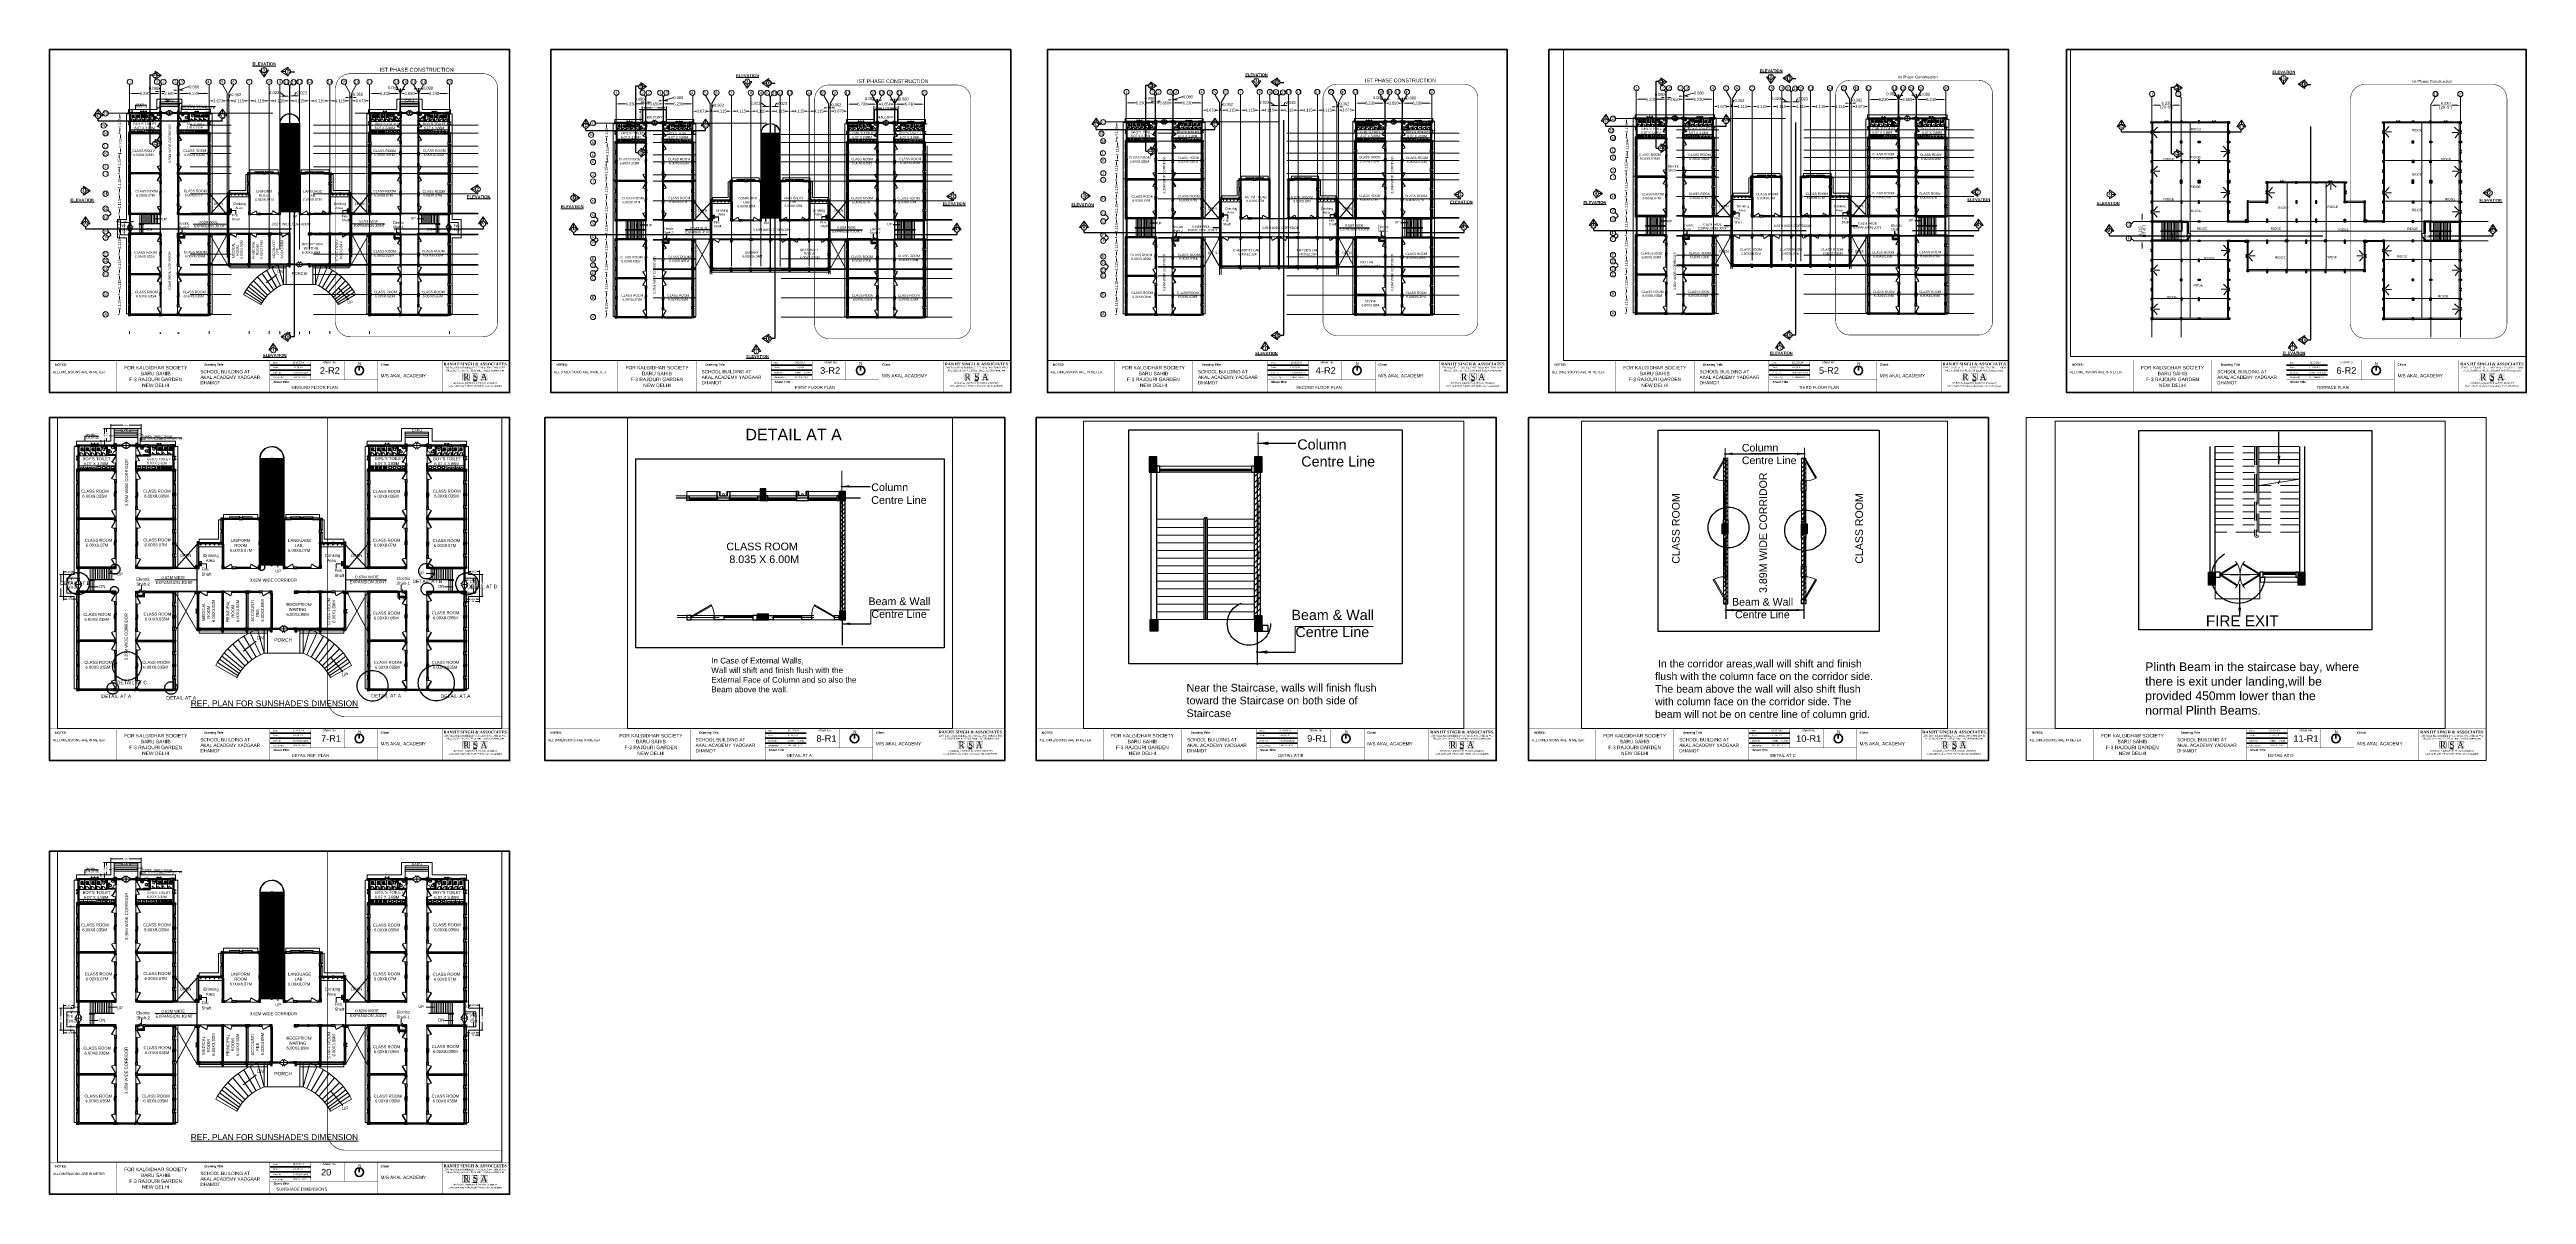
# Paper-space layout 'FLOOR PLANS' of a CAD drawing. Header units: millimetres. Extents: x -0.5 to 54.7, y -11.9 to 13.6.
# The model-space entities are those that its viewports show. They can reach past a viewport. Long polylines and large blocks are cut down to what shows.
import ezdxf

# ---------------------------------------------------------------- set-up
doc = ezdxf.new("R2010")
doc.units = ezdxf.units.MM
doc.header["$LTSCALE"] = 40
doc.header["$MEASUREMENT"] = 0
doc.header["$PDMODE"] = 32
doc.header["$PDSIZE"] = 0.02
for name, pattern in [('CENTER2', [1.125, 0.75, -0.125, 0.125, -0.125]), ('DASHDOT', [1, 0.5, -0.25, 0, -0.25]), ('DASHED', [0.75, 0.5, -0.25]), ('DASHED2', [0.375, 0.25, -0.125])]:
    doc.linetypes.add(name, pattern=pattern)
doc.layers.get('0').update_dxf_attribs({"linetype": 'CONTINUOUS', "lineweight": 20})
doc.layers.get('Defpoints').update_dxf_attribs({"linetype": 'CONTINUOUS', "lineweight": 20})
for name, color, linetype, lineweight in [('A-ANNO-TITL', 7, 'CONTINUOUS', 35), ('Arrow', 1, 'CONTINUOUS', 18), ('CLL LEV.', 15, 'CONTINUOUS', 18), ('Column', 252, 'CONTINUOUS', 30), ('Column Hatch', 253, 'CONTINUOUS', 13), ('CUBICAL TOILET', 160, 'CONTINUOUS', 15), ('Dim', 220, 'CONTINUOUS', 15), ('Door', 54, 'CONTINUOUS', 18), ('E1', 7, 'CONTINUOUS', 20), ('elevation', 7, 'CONTINUOUS', 9), ('EXPANSION JOINT', 248, 'CONTINUOUS', 20), ('Fixture', 44, 'CONTINUOUS', 15), ('Furniture', 13, 'CONTINUOUS', 15), ('GRID', 134, 'DASHDOT', 13), ('GRID TEXT', 134, 'CENTER2', 13), ('Hidden', 30, 'DASHED', 18), ('LINE', 22, 'CONTINUOUS', 13), ('Plaster', 141, 'CONTINUOUS', 5), ('Railing', 23, 'CONTINUOUS', 18), ('RAMP', 213, 'CONTINUOUS', 15), ('RIDGE', 255, 'CONTINUOUS', 15), ('Section', 72, 'DASHED2', 30), ('Services', 1, 'DASHED', 30), ('SLOP', 232, 'CONTINUOUS', 18), ('Stair', 1, 'CONTINUOUS', 15), ('TEXT', 7, 'CONTINUOUS', 20), ('title', 7, 'CONTINUOUS', 35), ('Ventilator', 6, 'DASHED', 18), ('Wall', 7, 'CONTINUOUS', 30), ('Window', 150, 'CONTINUOUS', 15), ('Window-Wall', 7, 'CONTINUOUS', 18)]:
    doc.layers.add(name, color=color, linetype=linetype, lineweight=lineweight)
doc.styles.add('DIM', font='arial.ttf')
doc.styles.add('L120', font='simplex.shx', dxfattribs={"height": 1})
doc.styles.get("Standard").update_dxf_attribs({"font": 'txt.shx', "height": 0.03937})
doc.styles.add('Tabrej', font='GOTHIC.TTF')
doc.styles.add('Tabrej.', font='GOTHIC.TTF', dxfattribs={"height": 1})
doc.styles.add('TITLE-MED', font='arial.ttf', dxfattribs={"height": 2000})
doc.styles.add('TITLE-MED-2', font='arial.ttf')
doc.dimstyles.new('Current Dim style', dxfattribs={"dimscale": 0.3, "dimtxt": 1.8, "dimasz": 1.2, "dimexe": 0.18, "dimexo": 1, "dimgap": 0.09, "dimtad": 0, "dimzin": 0, "dimdsep": 46, "dimtxsty": 'Tabrej', "dimcen": 0.09, "dimclrd": 256, "dimclre": 256, "dimclrt": 7, "dimadec": 0, "dimazin": 0, "dimtfac": 1, "dimtofl": 0, "dimtmove": 2, "dimatfit": 3, "dimfxl": 0, "dimtolj": 1, "dimtzin": 0, "dimlwd": -1, "dimlwe": -1, "dimarcsym": 0})
doc.dimstyles.new('DIM', dxfattribs={"dimtxt": 0.3, "dimasz": 0.4, "dimexe": 0.18, "dimexo": 0.0625, "dimgap": 0.09, "dimtad": 0, "dimdec": 3, "dimzin": 0, "dimdsep": 46, "dimtxsty": 'Tabrej', "dimcen": 0, "dimclrd": 251, "dimclre": 256, "dimclrt": 7, "dimadec": 0, "dimazin": 0, "dimtfac": 1, "dimtdec": 3, "dimtofl": 0, "dimtmove": 0, "dimatfit": 3, "dimfxl": 0, "dimtolj": 1, "dimtzin": 0, "dimlwd": -1, "dimlwe": -1, "dimarcsym": 0})
doc.dimstyles.new('DIMEN', dxfattribs={"dimtxt": 0.2, "dimasz": 0.25, "dimexe": 0.18, "dimexo": 0.0625, "dimgap": 0.09, "dimtad": 0, "dimdec": 3, "dimzin": 0, "dimdsep": 46, "dimtxsty": 'Tabrej', "dimcen": 0, "dimclrd": 256, "dimclre": 256, "dimclrt": 7, "dimadec": 0, "dimazin": 0, "dimtfac": 1, "dimtdec": 3, "dimtofl": 0, "dimtmove": 0, "dimatfit": 1, "dimfxl": 0, "dimtolj": 1, "dimtzin": 0, "dimlwd": -1, "dimlwe": -1, "dimarcsym": 0})
doc.dimstyles.get("Standard").update_dxf_attribs({"dimtxt": 0.18, "dimasz": 0.18, "dimexe": 0.18, "dimexo": 0.0625, "dimgap": 0.09, "dimtad": 0, "dimtih": 1, "dimtoh": 1, "dimdec": 4, "dimzin": 0, "dimdsep": 46, "dimtxsty": 'Standard', "dimcen": 0.09, "dimadec": 0, "dimazin": 0, "dimtfac": 1, "dimtdec": 4, "dimtofl": 0, "dimtmove": 0, "dimatfit": 3, "dimfxl": 0, "dimtolj": 1, "dimtzin": 0, "dimarcsym": 0})
doc.dimstyles.new('Tabrej', dxfattribs={"dimtxt": 0.5, "dimasz": 0.45, "dimexe": 0.18, "dimexo": 0.0625, "dimgap": 0.09, "dimtad": 0, "dimdec": 3, "dimzin": 0, "dimdsep": 46, "dimtxsty": 'Tabrej', "dimcen": 0, "dimclrd": 256, "dimclre": 256, "dimclrt": 7, "dimaunit": 1, "dimadec": 3, "dimazin": 0, "dimtfac": 1, "dimtdec": 3, "dimtofl": 0, "dimtmove": 0, "dimatfit": 3, "dimfxl": 0, "dimtolj": 1, "dimtzin": 0, "dimlwd": -1, "dimlwe": -1, "dimarcsym": 0})

# ---------------------------------------------------------------- blocks, each defined once
blk = doc.blocks.new('RSA LOGO')
at = {"layer": 'A-ANNO-TITL', "color": 7, "lineweight": 5}
blk.add_line((-164, -1741), (164, -1741), dxfattribs=at)
at = {"layer": 'A-ANNO-TITL', "color": 7, "lineweight": 5, "const_width": 4.37}
for points in [[(-1130, -1315), (-1100, -1245), (-1015, -1124), (-891, -1085)], [(-1130, -1315), (-1100, -1245), (-1015, -1124), (-891, -1085)], [(-1130, -1225), (-1037, -1093), (-1013, -1085)], [(-1130, -1098), (-1121, -1085)], [(-1130, -1161), (-1076, -1085)], [(-894, -1741), (-915, -1736), (-966, -1713), (-1014, -1682), (-1078, -1621), (-1130, -1520)], [(-894, -1741), (-915, -1736), (-966, -1713), (-1014, -1682), (-1078, -1621), (-1130, -1520)], [(-990, -1741), (-1036, -1710), (-1107, -1643), (-1130, -1599)], [(-1056, -1741), (-1059, -1739), (-1130, -1672)], [(-1110, -1741), (-1130, -1722)], [(-707, -1085), (-615, -1122), (-542, -1191), (-504, -1246), (-476, -1309), (-474, -1321)], [(-707, -1085), (-615, -1122), (-542, -1191), (-504, -1246), (-476, -1309), (-474, -1321)], [(-474, -1506), (-490, -1559), (-546, -1643), (-609, -1695), (-658, -1723), (-706, -1741)], [(-474, -1506), (-490, -1559), (-546, -1643), (-609, -1695), (-658, -1723), (-706, -1741)], [(-474, -1601), (-519, -1668), (-588, -1725), (-616, -1741)], [(-610, -1085), (-595, -1091), (-514, -1167), (-474, -1225)], [(-474, -1666), (-491, -1693), (-550, -1741)], [(-548, -1085), (-486, -1143), (-474, -1161)], [(-495, -1085), (-474, -1105)], [(-474, -1725), (-493, -1741)], [(514, -1085), (474, -1154)], [(562, -1085), (474, -1238)], [(604, -1085), (474, -1311)], [(646, -1085), (474, -1384)], [(689, -1085), (474, -1457)], [(731, -1085), (474, -1530)], [(773, -1085), (474, -1603)], [(474, -1632), (1130, -1632)], [(474, -1668), (1130, -1668)], [(474, -1705), (1130, -1705)], [(1130, -1603), (831, -1085)], [(1130, -1530), (873, -1085)], [(1130, -1457), (915, -1085)], [(1130, -1384), (957, -1085)], [(1130, -1311), (999, -1085)], [(1130, -1238), (1042, -1085)], [(1130, -1165), (1084, -1085)]]:
    blk.add_lwpolyline(points, dxfattribs=at)
for points in [[(-1130, -1741), (-474, -1741), (-474, -1085), (-1130, -1085)], [(-802, -1718), (-851, -1715), (-903, -1701), (-949, -1681), (-991, -1653), (-1048, -1599), (-1097, -1504), (-1112, -1366), (-1068, -1263), (-992, -1155), (-830, -1104), (-721, -1119), (-635, -1154), (-570, -1215), (-536, -1264), (-511, -1320), (-498, -1383), (-497, -1458), (-523, -1543), (-573, -1619), (-630, -1665), (-674, -1690), (-733, -1713)], [(-802, -1682), (-845, -1678), (-891, -1667), (-931, -1649), (-968, -1624), (-1019, -1576), (-1062, -1493), (-1075, -1371), (-1036, -1281), (-969, -1186), (-827, -1141), (-730, -1155), (-655, -1185), (-597, -1239), (-568, -1282), (-546, -1331), (-535, -1387), (-534, -1452), (-556, -1527), (-601, -1594), (-650, -1635), (-690, -1657), (-742, -1677)], [(-802, -1645), (-839, -1642), (-879, -1632), (-914, -1617), (-945, -1596), (-989, -1554), (-1026, -1482), (-1038, -1377), (-1004, -1299), (-946, -1217), (-824, -1179), (-739, -1190), (-675, -1216), (-625, -1263), (-600, -1300), (-581, -1342), (-571, -1391), (-570, -1447), (-590, -1512), (-628, -1569), (-671, -1605), (-705, -1624), (-750, -1641)], [(-802, -1609), (-833, -1606), (-867, -1598), (-896, -1585), (-923, -1567), (-960, -1532), (-991, -1472), (-1000, -1383), (-972, -1317), (-924, -1248), (-820, -1216), (-749, -1226), (-695, -1247), (-653, -1287), (-632, -1318), (-616, -1353), (-607, -1395), (-607, -1442), (-623, -1496), (-656, -1545), (-692, -1575), (-721, -1591), (-758, -1605)], [(-802, -1572), (-827, -1570), (-855, -1563), (-878, -1553), (-900, -1538), (-930, -1510), (-955, -1461), (-963, -1388), (-940, -1334), (-901, -1279), (-817, -1253), (-758, -1261), (-715, -1279), (-681, -1311), (-664, -1335), (-651, -1364), (-644, -1399), (-643, -1437), (-656, -1480), (-683, -1520), (-713, -1545), (-736, -1558), (-766, -1569)], [(-802, -1536), (-821, -1534), (-843, -1528), (-861, -1520), (-877, -1510), (-900, -1487), (-920, -1450), (-926, -1394), (-908, -1352), (-878, -1310), (-814, -1290), (-768, -1297), (-735, -1310), (-708, -1335), (-696, -1353), (-686, -1375), (-680, -1403), (-680, -1432), (-690, -1464), (-710, -1495), (-734, -1515), (-752, -1525), (-774, -1533)], [(-802, -1499), (-815, -1498), (-831, -1494), (-843, -1488), (-854, -1481), (-871, -1465), (-884, -1439), (-889, -1400), (-876, -1370), (-856, -1341), (-811, -1327), (-777, -1332), (-755, -1341), (-736, -1359), (-727, -1371), (-721, -1386), (-717, -1407), (-716, -1427), (-723, -1449), (-738, -1471), (-754, -1484), (-767, -1492), (-782, -1497)], [(-802, -1462), (-809, -1462), (-819, -1459), (-826, -1456), (-831, -1453), (-841, -1443), (-849, -1429), (-851, -1406), (-844, -1388), (-833, -1373), (-808, -1365), (-787, -1368), (-775, -1372), (-764, -1383), (-759, -1389), (-756, -1398), (-753, -1411), (-753, -1421), (-756, -1433), (-765, -1446), (-775, -1454), (-783, -1459), (-790, -1461)], [(-802, -1426), (-803, -1426), (-807, -1425), (-808, -1424), (-809, -1424), (-812, -1421), (-813, -1418), (-814, -1411), (-812, -1406), (-810, -1404), (-805, -1402), (-796, -1403), (-795, -1403), (-792, -1407), (-791, -1407), (-791, -1409), (-789, -1415), (-789, -1416), (-790, -1417), (-792, -1421), (-796, -1424), (-798, -1425), (-798, -1426)], [(-328, -1741), (328, -1741), (328, -1085), (-328, -1085)], [(-292, -1705), (292, -1705), (292, -1122), (-292, -1122)], [(-255, -1668), (255, -1668), (255, -1158), (-255, -1158)], [(-219, -1632), (219, -1632), (219, -1194), (-219, -1194)], [(-182, -1595), (182, -1595), (182, -1231), (-182, -1231)], [(-146, -1559), (146, -1559), (146, -1267), (-146, -1267)], [(-109, -1523), (109, -1523), (109, -1304), (-109, -1304)], [(-109, -1523), (109, -1523), (109, -1304), (-109, -1304)], [(-73, -1486), (73, -1486), (73, -1340), (-73, -1340)], [(-73, -1486), (73, -1486), (73, -1340), (-73, -1340)], [(-36, -1450), (36, -1450), (36, -1377), (-36, -1377)], [(1130, -1741), (474, -1741), (474, -1085), (1130, -1085)], [(520, -1595), (1084, -1595), (802, -1108)], [(583, -1559), (1020, -1559), (802, -1180)], [(646, -1523), (957, -1523), (802, -1253)], [(710, -1486), (894, -1486), (802, -1326)], [(773, -1450), (831, -1450), (802, -1399)]]:
    blk.add_lwpolyline(points, close=True, dxfattribs=at)
at = {"layer": 'A-ANNO-TITL', "color": 7, "attachment_point": 2, "style": 'DIM'}
for s, insert, char_height, width in [('{\\fGaramond|b1|i0|c0|p18;RANJIT SINGH & ASSOCIATES}', (0, -120), 250, 12443), ('{\\fGaramond|b0|i0|c0|p18;1206 Surya Kiran Building,19 K.G.Marg, New Delhi 110001\\PPh.23312688 Fax: 41510129 Email: rsa1206@msn.com}', (0, -490), 150, 6610.1), ('{\\fgaramond|b0|i1|c0|p18;\\H0.8333x;Govt. approved Valuers and House Tax Consultants}', (0, -2111), 180, 6610.1), ('{\\fgaramond|b0|i1|c0|p18;\\H0.8333x;Architects, Engineers & Interior Designers}', (0, -1844), 180, 6610.1)]:
    blk.add_mtext(s, dxfattribs=dict(at, insert=insert, char_height=char_height, width=width))
at = {"layer": 'A-ANNO-TITL', "color": 252, "lineweight": -3, "char_height": 590.49, "width": 320.44, "attachment_point": 1, "style": 'DIM'}
for s, insert in [('{\\fGaramond|b0|i0|c0|p18;\\C5;R}', (-1053, -1103)), ('{\\fGaramond|b0|i0|c0|p18;\\C5;S}', (-189, -1103)), ('{\\fGaramond|b0|i0|c0|p18;\\C5;A}', (504, -1103))]:
    blk.add_mtext(s, dxfattribs=dict(at, insert=insert))
blk = doc.blocks.new('A$C238F634F')
at = {"layer": 'TEXT', "lineweight": 25, "ltscale": 10000, "insert": (0.12, 0.832), "char_height": 0.09, "width": 3.92354, "attachment_point": 1, "style": 'DIM'}
blk.add_mtext('ALL DIMENSIONS ARE IN METER.', dxfattribs=at)
blk = doc.blocks.new('COLM 530')
at = {"layer": 'Column Hatch'}
h = blk.add_hatch(color=0, dxfattribs=at)
h.dxf.hatch_style = 1
h.paths.add_polyline_path([(5443.518, -633.795), (5443.218, -633.795), (5443.218, -634.325), (5443.518, -634.325)])
at = {"layer": 'Column'}
for p, q in [((5443.518, -633.795), (5443.218, -633.795)), ((5443.218, -633.795), (5443.218, -634.325)), ((5443.218, -634.325), (5443.518, -634.325)), ((5443.518, -634.325), (5443.518, -633.795))]:
    blk.add_line(p, q, dxfattribs=at)
blk = doc.blocks.new('VENT 2')
at = {"layer": 'Ventilator', "linetype": 'Continuous', "ltscale": 0.02}
for p, q in [((0, 0.182), (1.5, 0.182)), ((0, 0.152), (1.5, 0.152))]:
    blk.add_line(p, q, dxfattribs=at)
at = {"layer": 'Window-Wall'}
for p, q in [((0, 0.23), (1.5, 0.23)), ((0, 0), (0, 0.23)), ((0, 0.115), (1.5, 0.115)), ((1.5, 0), (0, 0)), ((1.5, 0.23), (1.5, 0))]:
    blk.add_line(p, q, dxfattribs=at)
blk = doc.blocks.new('COLUMN 546')
at = {"layer": 'Column Hatch'}
h = blk.add_hatch(color=0, dxfattribs=at)
h.dxf.hatch_style = 1
h.paths.add_polyline_path([(0, 0), (0.3, 0), (0.3, 0.46), (0, 0.46)])
at = {"layer": 'Column'}
for p, q in [((0.3, 0.46), (0, 0.46)), ((0, 0.46), (0, 0)), ((0, 0), (0.3, 0)), ((0.3, 0), (0.3, 0.46))]:
    blk.add_line(p, q, dxfattribs=at)
blk = doc.blocks.new('*U18')
for p, q in [((0, 0), (0, -6)), ((40, 0), (40, -6))]:
    blk.add_line(p, q)
blk.add_lwpolyline([(0, 0), (34.6, 20), (35.5, 18.5), (0.9, -1.5)], close=True)
blk.add_arc((0, 0), 40, 0, 30)
blk = doc.blocks.new('DOOR1')
at = {"layer": 'Door'}
blk.add_line((0, 0), (1.2, 0), dxfattribs=at)
at = {"layer": 'Door', "xscale": 0.0300000000000013, "yscale": 0.0300000000000013, "zscale": 0.0300000000000013}
blk.add_blockref('*U18', (0, 0.18), dxfattribs=at)
blk = doc.blocks.new('class 1')
at = {"layer": 'Wall'}
for points in [[(0.23, -0.035), (0, -0.035), (0, -0.265), (0.23, -0.265), (0.23, -0.035)], [(0.23, -1.465), (0, -1.465), (0, -2.005), (0.23, -2.005), (0.23, -1.465)], [(0.23, -3.505), (0, -3.505), (0, -3.735), (0.23, -3.735), (0.23, -3.505)]]:
    blk.add_lwpolyline(points, dxfattribs=at)
at = {"layer": 'Wall', "rotation": 270}
for name, p in [('DOOR1', (0, -0.265)), ('VENT 2', (0, -2.005))]:
    blk.add_blockref(name, p, dxfattribs=at)
blk = doc.blocks.new('WINDOW 1')
at = {"layer": 'CLL LEV.'}
for p, q in [((-0.115, -0.23), (-0.115, -0.46)), ((-0.115, -0.46), (1.615, -0.46)), ((1.615, -0.23), (1.615, -0.46))]:
    blk.add_line(p, q, dxfattribs=at)
at = {"layer": 'Window'}
for p, q in [((0, -0.051), (1.5, -0.051)), ((0, -0.081), (1.5, -0.081))]:
    blk.add_line(p, q, dxfattribs=at)
at = {"layer": 'Window-Wall'}
for p, q in [((0, 0), (1.5, 0)), ((0, -0.23), (0, 0)), ((1.5, 0), (1.5, -0.23)), ((0, -0.115), (1.5, -0.115)), ((1.5, -0.23), (0, -0.23))]:
    blk.add_line(p, q, dxfattribs=at)
blk = doc.blocks.new('SHAFT2')
at = {"layer": 'Fixture'}
blk.add_circle((0.302, 0.307), 0.05, dxfattribs=at)
at = {"layer": 'Wall'}
blk.add_lwpolyline([(0, 0.585), (0.46, 0.585), (0.46, 0.47), (0.23, 0.47), (0.23, 0.115), (0.46, 0.115), (0.46, 0), (0, 0), (0, 0.585)], dxfattribs=at)
blk = doc.blocks.new('windoe 3')
at = {"layer": 'CLL LEV.'}
blk.add_line((3.585, -0.23), (-0.23, -0.23), dxfattribs=at)
at = {"layer": 'Window'}
for p, q in [((3.355, 0.179), (0, 0.179)), ((3.355, 0.149), (0, 0.149))]:
    blk.add_line(p, q, dxfattribs=at)
at = {"layer": 'Window-Wall'}
blk.add_line((3.355, 0.115), (0, 0.115), dxfattribs=at)
at = {"layer": 'Window-Wall', "ltscale": 0.05}
blk.add_lwpolyline([(0, 0), (3.355, 0), (3.355, 0.23), (0, 0.23)], close=True, dxfattribs=at)
blk = doc.blocks.new('Door - Left Hung 36 in.')
at = {"layer": 'Door'}
blk.add_line((0.8, -1.3), (35.9, -1.3), dxfattribs=at)
blk.add_lwpolyline([(0.8, -1.3), (0, 0), (31.2, 18), (31.9, 16.7)], close=True, dxfattribs=at)
blk.add_arc((0, 0), 36, 0, 37.3101, dxfattribs=at)
blk = doc.blocks.new('colm 600')
at = {"layer": 'Column Hatch'}
h = blk.add_hatch(color=0, dxfattribs=at)
h.dxf.hatch_style = 1
h.paths.add_polyline_path([(5460.775, -628.796), (5460.475, -628.796), (5460.475, -629.396), (5460.775, -629.396)])
at = {"layer": 'Column'}
for p, q in [((5460.775, -628.796), (5460.475, -628.796)), ((5460.475, -628.796), (5460.475, -629.396)), ((5460.475, -629.396), (5460.775, -629.396)), ((5460.775, -629.396), (5460.775, -628.796))]:
    blk.add_line(p, q, dxfattribs=at)
blk = doc.blocks.new('PROJ FNVJ')
at = {"layer": 'Hidden', "ltscale": 0.02}
for p, q in [((5461.628, -603.619), (5467.398, -603.619)), ((5461.628, -603.619), (5461.628, -604.221)), ((5467.398, -603.619), (5467.398, -604.221))]:
    blk.add_line(p, q, dxfattribs=at)
blk = doc.blocks.new('*D64')
at = {"layer": 'Defpoints', "color": 0, "ltscale": 0.05, "transparency": 16777216}
for p in [(5829.531, -293.995), (5835.761, -293.995), (5835.761, -293.995)]:
    blk.add_point(p, dxfattribs=at)
at = {"layer": 'Dim', "ltscale": 0.05, "transparency": 16777216}
for p, q in [((5829.531, -293.933), (5829.531, -293.815)), ((5830.331, -293.995), (5831.337, -293.995)), ((5834.961, -293.995), (5833.956, -293.995)), ((5835.761, -293.933), (5835.761, -293.815))]:
    blk.add_line(p, q, dxfattribs=at)
for points in [[(5830.331, -293.862), (5830.331, -294.129), (5829.531, -293.995)], [(5834.961, -293.862), (5834.961, -294.129), (5835.761, -293.995)]]:
    blk.add_solid(points, dxfattribs=at)
at = {"layer": 'Dim', "color": 7, "lineweight": 18, "ltscale": 0.05, "transparency": 16777216, "char_height": 0.6, "attachment_point": 5, "style": 'Tabrej'}
for s, insert in [('\\A1;6.230', (5832.646, -293.59)), ('\\A1;[20\'-5"]', (5832.646, -294.474))]:
    blk.add_mtext(s, dxfattribs=dict(at, insert=insert))
blk = doc.blocks.new('*D65')
at = {"layer": 'Defpoints', "color": 0, "ltscale": 0.05, "transparency": 16777216}
for p in [(5888.601, -294.03), (5894.831, -294.03), (5894.831, -294.03)]:
    blk.add_point(p, dxfattribs=at)
at = {"layer": 'Dim', "ltscale": 0.05, "transparency": 16777216}
for p, q in [((5888.601, -293.967), (5888.601, -293.85)), ((5889.401, -294.03), (5890.407, -294.03)), ((5894.031, -294.03), (5893.026, -294.03)), ((5894.831, -293.967), (5894.831, -293.85))]:
    blk.add_line(p, q, dxfattribs=at)
for points in [[(5889.401, -293.896), (5889.401, -294.163), (5888.601, -294.03)], [(5894.031, -293.896), (5894.031, -294.163), (5894.831, -294.03)]]:
    blk.add_solid(points, dxfattribs=at)
at = {"layer": 'Dim', "color": 7, "lineweight": 18, "ltscale": 0.05, "transparency": 16777216, "char_height": 0.6, "attachment_point": 5, "style": 'Tabrej'}
for s, insert in [('\\A1;6.230', (5891.716, -293.625)), ('\\A1;[20\'-5"]', (5891.716, -294.508))]:
    blk.add_mtext(s, dxfattribs=dict(at, insert=insert))
blk = doc.blocks.new('*D66')
at = {"layer": 'Defpoints', "color": 0, "ltscale": 0.05, "transparency": 16777216}
for p in [(5827.507, -318.614), (5827.47, -322.729), (5827.507, -322.729)]:
    blk.add_point(p, dxfattribs=at)
at = {"layer": 'Dim', "ltscale": 0.05, "transparency": 16777216}
for p, q in [((5827.47, -317.814), (5827.47, -317.014)), ((5827.445, -318.614), (5827.29, -318.614)), ((5827.445, -322.729), (5827.29, -322.729)), ((5827.47, -323.529), (5827.47, -324.329))]:
    blk.add_line(p, q, dxfattribs=at)
for points in [[(5827.337, -317.814), (5827.603, -317.814), (5827.47, -318.614)], [(5827.337, -323.529), (5827.603, -323.529), (5827.47, -322.729)]]:
    blk.add_solid(points, dxfattribs=at)
at = {"layer": 'Dim', "color": 7, "lineweight": 18, "ltscale": 0.05, "transparency": 16777216, "char_height": 0.6, "attachment_point": 5, "rotation": 90, "style": 'Tabrej'}
for s, insert in [('\\A1;4.115', (5827.065, -320.672)), ('\\A1;[13\'-6"]', (5827.949, -320.672))]:
    blk.add_mtext(s, dxfattribs=dict(at, insert=insert))
blk = doc.blocks.new('*X5')
at = {"color": 0}
for p, q in [((705, 323), (943, 561)), ((705, 365), (900, 561)), ((705, 408), (858, 561)), ((705, 450), (815, 561)), ((705, 493), (773, 561)), ((705, 535), (730, 561)), ((848, 383), (705, 526)), ((842, 346), (705, 483)), ((835, 310), (705, 441)), ((705, 280), (858, 434)), ((829, 274), (705, 398)), ((705, 238), (847, 381)), ((823, 237), (705, 356)), ((798, 221), (705, 314)), ((755, 221), (705, 271)), ((713, 221), (705, 229)), ((854, 419), (712, 561)), ((730, 221), (839, 330)), ((866, 449), (755, 561)), ((772, 221), (830, 279)), ((888, 469), (797, 561)), ((815, 221), (822, 228)), ((921, 479), (839, 561)), ((1145, 298), (882, 561)), ((899, 474), (985, 561)), ((1145, 340), (924, 561)), ((944, 477), (1027, 561)), ((1145, 383), (967, 561)), ((971, 462), (1070, 561)), ((990, 438), (1112, 561)), ((998, 404), (1145, 551)), ((1145, 255), (999, 401)), ((1004, 368), (1145, 508)), ((1137, 221), (1007, 350)), ((1145, 425), (1009, 561)), ((1011, 332), (1145, 466)), ((1095, 221), (1016, 299)), ((1017, 295), (1145, 423)), ((1023, 259), (1145, 381)), ((1052, 221), (1024, 248)), ((1029, 223), (1145, 339)), ((1145, 467), (1051, 561)), ((1069, 221), (1145, 296)), ((1145, 510), (1094, 561)), ((1112, 221), (1145, 254)), ((1145, 552), (1136, 561))]:
    blk.add_line(p, q, dxfattribs=at)
blk = doc.blocks.new('RSA CL7')
blk.add_lwpolyline([(8.9, 0), (-8.9, 0), (-8.9, -13.8), (-3.9, -13.8), (3.9, -13.8), (8.9, -13.8)], close=True)
blk.add_lwpolyline([(-4.1, -13.6), (-2.8, -5.7, -0.835943), (2.8, -5.8), (4.1, -13.6), (8.7, -13.6), (8.7, -0.2), (-8.7, -0.2), (-8.7, -13.6)], format="xyb", close=True)
blk.add_lwpolyline([(-3.9, -13.8), (-2.6, -5.8, -0.835548), (2.6, -5.8), (3.9, -13.8)], format="xyb")
for centre, start, end in [((-1.4, -4.1), 207.2135, 40.9564), ((0, -3.6), 185.8999, 355.8249), ((1.5, -4.1), 140.9962, 329.3468)]:
    blk.add_arc(centre, 0.493, start, end)
at = {"xscale": 0.0393714285714286, "yscale": 0.0393714285714286, "zscale": 0.0393714285714286}
blk.add_blockref('*X5', (-36.4, -22.3), dxfattribs=at)
blk = doc.blocks.new('RSA BASIN 2')
for points in [[(10.7, -8.1, 0.12976), (10, -5.2, 0.106426), (7.6, -2.5, 0.084431), (4.3, -0.7, 0.073534), (0, 0, 0.073534), (-4.3, -0.5, 0.084431), (-7.7, -2.2, 0.106426), (-10.2, -4.8, 0.12976), (-11, -7.7, 0.12976), (-10.3, -10.6, 0.106426), (-7.9, -13.3, 0.084431), (-4.6, -15.1, 0.073534), (-0.3, -15.8, 0.073534), (4, -15.3, 0.084431), (7.4, -13.6, 0.106426), (9.9, -11, 0.12976)], [(10.1, -7.9, 0.119977), (9.4, -5.5, 0.106426), (7.3, -2.9, 0.084431), (4.1, -1.3, 0.073534), (0, -0.6, 0.073534), (-4.1, -1.1, 0.084431), (-7.4, -2.6, 0.106426), (-9.7, -5.1, 0.12976), (-10.4, -7.7, 0.009633), (-10.4, -7.9, 0.119977), (-9.8, -10.3, 0.106426), (-7.6, -12.9, 0.084431), (-4.4, -14.5, 0.073534), (-0.3, -15.2, 0.073534), (3.8, -14.7, 0.084431), (7.1, -13.2, 0.106426), (9.3, -10.7, 0.12976), (10.1, -8.1, 0.009633)]]:
    blk.add_lwpolyline(points, format="xyb", close=True)
for radius in [0.7, 0.479]:
    blk.add_circle((-0.5, -2.5), radius)
blk = doc.blocks.new('RSA CL6')
for p, q in [((5.5, 3.5), (5.5, 7.3)), ((5.9, 3.5), (5.9, 7.3)), ((6.3, 3.5), (6.3, 7.3)), ((6.7, 3.4), (6.7, 7.3)), ((7.1, 3.4), (7.1, 7.3)), ((7.5, 3.4), (7.5, 7.3)), ((7.9, 3.4), (7.9, 7.3)), ((8.3, 3.4), (8.3, 7.3)), ((8.7, 3.4), (8.7, 7.3)), ((9.1, 3.4), (9.1, 7.3)), ((9.4, 3.4), (9.4, 7.3)), ((9.8, 3.4), (9.8, 7.3)), ((10.2, 3.4), (10.2, 7.3)), ((10.6, 3.4), (10.6, 7.3)), ((11, 3.3), (11, 7.3)), ((11.4, 3.3), (11.4, 7.3)), ((11.8, 3.3), (11.8, 7.3)), ((12.2, 3.3), (12.2, 7.3)), ((12.6, 3.3), (12.6, 7.3)), ((13, 3.3), (13, 7.3)), ((13.4, 3.3), (13.4, 7.3)), ((13.8, 3.3), (13.8, 7.3)), ((14.2, 3.3), (14.2, 7.3)), ((14.6, 3.3), (14.6, 7.3)), ((15, 3.2), (15, 7.3)), ((15.4, 3.2), (15.4, 7.3)), ((15.7, 3.2), (15.7, 7.3)), ((16.1, 3.2), (16.1, 7.3)), ((16.1, 7.3), (16.1, 3.2)), ((5.5, -7.3), (5.5, -3.5)), ((5.9, -7.3), (5.9, -3.5)), ((6.3, -7.3), (6.3, -3.4)), ((6.7, -7.3), (6.7, -3.4)), ((7.1, -7.3), (7.1, -3.4)), ((7.5, -7.3), (7.5, -3.4)), ((7.9, -7.3), (7.9, -3.4)), ((8.3, -7.3), (8.3, -3.4)), ((8.7, -7.3), (8.7, -3.4)), ((9.1, -7.3), (9.1, -3.4)), ((9.4, -7.3), (9.4, -3.4)), ((9.8, -7.3), (9.8, -3.3)), ((10.2, -7.3), (10.2, -3.3)), ((10.6, -7.3), (10.6, -3.3)), ((11, -7.3), (11, -3.3)), ((11.4, -7.3), (11.4, -3.3)), ((11.8, -7.3), (11.8, -3.3)), ((12.2, -7.3), (12.2, -3.3)), ((12.6, -7.3), (12.6, -3.3)), ((13, -7.3), (13, -3.3)), ((13.4, -7.3), (13.4, -3.2)), ((13.8, -7.3), (13.8, -3.2)), ((14.2, -7.3), (14.2, -3.2)), ((14.6, -7.3), (14.6, -3.2)), ((15, -7.3), (15, -3.2)), ((15.4, -7.3), (15.4, -3.2)), ((15.7, -7.3), (15.7, -3.2)), ((16.1, -3.2), (16.1, -7.3)), ((16.1, -7.3), (16.1, -3.2))]:
    blk.add_line(p, q)
blk.add_lwpolyline([(0.8, -0.6), (0, -0.6), (0, 0.6), (0.8, 0.6)])
for points in [[(0.8, 7.9), (20.9, 7.9), (20.9, -7.9), (0.8, -7.9)], [(1.4, 7.3), (20.3, 7.3), (20.3, -7.3), (1.4, -7.3)]]:
    blk.add_lwpolyline(points, close=True)
for points in [[(5.5, 3.5), (16.1, 3.2, -0.899983), (16.1, -3.2), (5.5, -3.5, -0.799392)], [(5.5, 3.3), (16.1, 3, -0.897689), (16.1, -3), (5.6, -3.3, -0.793494), (5.5, 3.3)]]:
    blk.add_lwpolyline(points, format="xyb", close=True)
blk = doc.blocks.new('ENGLISH SHEET')
at = {"layer": 'Fixture'}
for p, q in [((4663.798, 251.204), (4663.773, 251.179)), ((4663.773, 251.179), (4663.773, 250.696)), ((4663.976, 251.204), (4663.798, 251.204)), ((4664.002, 251.179), (4663.976, 251.204)), ((4663.976, 251.001), (4664.002, 251.09)), ((4663.976, 250.874), (4663.976, 251.001)), ((4663.976, 251.001), (4663.976, 250.874)), ((4664.002, 251.09), (4664.002, 251.179)), ((4663.773, 250.696), (4663.798, 250.67)), ((4663.798, 250.67), (4663.976, 250.67)), ((4664.002, 250.785), (4663.976, 250.874)), ((4663.976, 250.67), (4664.002, 250.696)), ((4664.002, 250.696), (4664.002, 250.785))]:
    blk.add_line(p, q, dxfattribs=at)
blk.add_lwpolyline([(4664.459, 250.937, 0.117036), (4664.443, 251.003, 0.104338), (4664.396, 251.063, 0.09029), (4664.321, 251.105, 0.09898), (4664.243, 251.115, 0.08237), (4664.159, 251.101, 0.09029), (4664.09, 251.063, 0.104338), (4664.043, 251.003, 0.117036), (4664.027, 250.937, 0.117036), (4664.043, 250.871, 0.104338), (4664.09, 250.811, 0.09029), (4664.159, 250.773, 0.08237), (4664.243, 250.759, 0.08237), (4664.327, 250.773, 0.09029), (4664.396, 250.811, 0.104338), (4664.443, 250.871, 0.117036)], format="xyb", close=True, dxfattribs=at)
blk = doc.blocks.new('RSA BASIN 9')
for points in [[(-0.1, -16.2, 0.340881), (10, -9, 0.074195), (10.1, -8.9), (9.5, 0), (-9.5, 0), (-10, -8.8, 0.082611), (-10, -9.2, 0.330812), (-0.1, -16.2)], [(0, -15, 0.391482), (8.9, -6.7, 0.252869), (6.5, -3.5, 0.087242), (0, -2.5, 0.079484), (-6.5, -3.5, 0.2542), (-8.8, -6.7, 0.39026), (0, -15)], [(-8.6, -2, -0.907437), (-8.4, -1.8), (-7.5, -2.6, -0.907437), (-7.6, -2.7)], [(-8.2, -1.6, -0.907437), (-8.1, -1.5), (-7.1, -2.3, -0.907437), (-7.3, -2.4)], [(-7.8, -1.3, -0.907437), (-7.7, -1.2), (-6.8, -1.9, -0.907437), (-6.9, -2.1)], [(7.8, -1.3, 0.907437), (7.7, -1.2), (6.8, -1.9, 0.907437), (6.9, -2.1)], [(8.2, -1.6, 0.907437), (8.1, -1.5), (7.1, -2.3, 0.907437), (7.3, -2.4)], [(8.6, -2, 0.907437), (8.4, -1.8), (7.5, -2.6, 0.907437), (7.6, -2.7)]]:
    blk.add_lwpolyline(points, format="xyb", close=True)
for points in [[(-5.9, -3.3), (-6.2, -3, -0.183787), (-6.2, -2.7, 0.126662), (-6.2, -2.4), (-6.6, -1.4, 0.35453), (-7.1, -1), (-8.7, -1, 0.414214), (-9.1, -1.4), (-9.6, -9.1, 0.329849), (-0.1, -15.8, 0.338736), (9.6, -8.9, 0.075632), (9.7, -8.8), (9.1, -1.4, 0.414214), (8.7, -1), (7.1, -1, 0.35453), (6.6, -1.4), (6.2, -2.4, 0.126662), (6.2, -2.7, -0.183787), (6.2, -3), (5.9, -3.3)], [(-6.2, -3.4), (-6.2, -3.3, 0.220542), (-6.5, -3.1), (-8.7, -2.8, -0.361119), (-9.2, -2.3)], [(6.2, -3.4), (6.2, -3.3, -0.220542), (6.5, -3.1), (8.7, -2.8, 0.358803), (9.2, -2.3, 0.358803)]]:
    blk.add_lwpolyline(points, format="xyb")
for centre, radius in [((-2.3, -1.6), 0.399), ((0, -4.8), 0.771), ((0, -4.8), 0.602), ((0, -1.2), 0.399), ((2.3, -1.5), 0.399)]:
    blk.add_circle(centre, radius)
blk = doc.blocks.new('*D647')
at = {"layer": 'Defpoints', "color": 0, "ltscale": 0.05, "transparency": 16777216}
for p in [(5491.855, -295.181), (5491.918, -294.581), (5491.918, -295.181)]:
    blk.add_point(p, dxfattribs=at)
at = {"layer": 'Dim', "ltscale": 0.05, "transparency": 16777216}
for p, q in [((5491.855, -294.481), (5491.855, -294.381)), ((5491.855, -294.581), (5491.675, -294.581)), ((5491.855, -295.181), (5491.675, -295.181)), ((5491.855, -295.281), (5491.855, -295.381))]:
    blk.add_line(p, q, dxfattribs=at)
for points in [[(5491.838, -294.481), (5491.872, -294.481), (5491.855, -294.581)], [(5491.838, -295.281), (5491.872, -295.281), (5491.855, -295.181)]]:
    blk.add_solid(points, dxfattribs=at)
at = {"layer": 'Dim', "color": 7, "ltscale": 0.05, "transparency": 16777216, "insert": (5491.855, -294.881), "char_height": 0.2, "attachment_point": 5, "rotation": 90, "style": 'Tabrej'}
blk.add_mtext('\\A1;0.600', dxfattribs=at)
blk = doc.blocks.new('*D648')
at = {"layer": 'Defpoints', "color": 0, "ltscale": 0.05, "transparency": 16777216}
for p in [(5491.318, -295.181), (5492.318, -295.181), (5492.318, -295.595)]:
    blk.add_point(p, dxfattribs=at)
at = {"layer": 'Dim', "ltscale": 0.05, "transparency": 16777216}
for p, q in [((5491.318, -295.244), (5491.318, -295.775)), ((5492.318, -295.244), (5492.318, -295.775)), ((5491.218, -295.595), (5491.118, -295.595)), ((5492.418, -295.595), (5492.518, -295.595))]:
    blk.add_line(p, q, dxfattribs=at)
for points in [[(5491.218, -295.578), (5491.218, -295.612), (5491.318, -295.595)], [(5492.418, -295.578), (5492.418, -295.612), (5492.318, -295.595)]]:
    blk.add_solid(points, dxfattribs=at)
at = {"layer": 'Dim', "color": 7, "ltscale": 0.05, "transparency": 16777216, "insert": (5491.818, -295.595), "char_height": 0.2, "attachment_point": 5, "style": 'Tabrej'}
blk.add_mtext('\\A1;1.000', dxfattribs=at)
blk = doc.blocks.new('SHAFT')
at = {"layer": 'Fixture'}
blk.add_circle((-0.328, 0.302), 0.05, dxfattribs=at)
at = {"layer": 'Wall'}
blk.add_lwpolyline([(-0.655, 0), (-0.655, 0.46), (-0.54, 0.46), (-0.54, 0.23), (-0.115, 0.23), (-0.115, 0.46), (0, 0.46), (0, 0), (-0.655, 0)], dxfattribs=at)
blk = doc.blocks.new('RH 1200')
for p, q in [((-21.7, 0), (21.7, 0)), ((21, 0), (21, 43.3)), ((21.7, 0), (21, 0)), ((21.7, 0), (21.7, 43.3))]:
    blk.add_line(p, q)
at = {"extrusion": (0, 0, -1)}
blk.add_ellipse((21.7, 0), major_axis=(-30.6, 30.6), ratio=1, start_param=5.497787, end_param=7.068583, dxfattribs=at)
blk = doc.blocks.new('HJK')
at = {"layer": 'Door', "ltscale": 20}
blk.add_line((3658.23, -481.12), (3658.91, -481.12), dxfattribs=at)
at = {"layer": 'Door', "ltscale": 20, "xscale": 0.014287499999341, "yscale": 0.014287499999341, "zscale": 0.014287499999341, "rotation": 359.999999999943}
blk.add_blockref('RH 1200', (3658.57, -481.12), dxfattribs=at)
blk = doc.blocks.new('Urinal 1')
for p, q in [((0, 9), (9, 9)), ((0, 9), (0, -9)), ((9, 9), (9, 5)), ((12, 1), (9, 5)), ((12, -1.5), (12, 1)), ((0, -9), (9, -9)), ((9, -5), (12, -1.5)), ((9, -9), (9, -5))]:
    blk.add_line(p, q)
blk = doc.blocks.new('rtg')
at = {"layer": 'Door', "ltscale": 0.05}
blk.add_line((5064.361, -255.623), (5064.361, -256.826), dxfattribs=at)
at = {"layer": 'Door'}
blk.add_lwpolyline([(5064.361, -255.623), (5064.317, -255.597), (5063.682, -256.65), (5063.726, -256.676)], close=True, dxfattribs=at)
blk.add_arc((5064.319, -255.593), 1.234, 231.65854, 271.93914, dxfattribs=at)
blk = doc.blocks.new('rfrwef')
at = {"layer": 'Plaster', "ltscale": 0.05}
for p, q in [((5058.973, -260.239), (5063.598, -260.239)), ((5058.973, -260.239), (5058.973, -264.098)), ((5063.598, -261.789), (5063.598, -260.239)), ((5063.737, -260.237), (5064.891, -260.237)), ((5063.737, -261.65), (5063.737, -260.237)), ((5065.064, -260.999), (5065.064, -260.26)), ((5065.203, -260.225), (5065.203, -260.999)), ((5065.203, -260.999), (5065.064, -260.999)), ((5065.064, -261.789), (5063.598, -261.789)), ((5065.203, -261.65), (5063.737, -261.65)), ((5065.064, -261.827), (5065.064, -261.789)), ((5065.064, -261.827), (5065.203, -261.827)), ((5065.203, -261.827), (5065.203, -261.65)), ((5065.019, -264.109), (5065.019, -263.032)), ((5065.019, -263.032), (5065.158, -263.032)), ((5065.158, -264.109), (5065.158, -263.032)), ((5058.973, -264.098), (5064.731, -264.098))]:
    blk.add_line(p, q, dxfattribs=at)
blk = doc.blocks.new('A$C24EB4E25')
at = {"ltscale": 0.05}
blk.add_line((5.097, 2.695), (5.097, 2.695), dxfattribs=at)
at = {"layer": 'CLL LEV.'}
for p, q in [((16.5, 4.115), (16.73, 4.115)), ((0.23, 2.385), (0, 2.385)), ((0.23, 2.03), (0, 2.03)), ((16.5, 2.385), (16.73, 2.385)), ((16.5, 2.03), (16.73, 2.03)), ((16.5, 0.3), (16.73, 0.3))]:
    blk.add_line(p, q, dxfattribs=at)
at = {"layer": 'CUBICAL TOILET', "ltscale": 0.01}
for p, q in [((1.382, 4.136), (1.382, 2.606)), ((1.402, 4.136), (1.402, 2.606)), ((2.312, 4.136), (2.312, 2.606)), ((2.332, 4.136), (2.332, 2.606)), ((3.242, 4.136), (3.242, 2.606)), ((3.262, 4.136), (3.262, 2.606)), ((4.172, 4.136), (4.172, 2.606)), ((4.192, 4.136), (4.192, 2.606)), ((12.538, 4.138), (12.538, 2.608)), ((12.558, 4.138), (12.558, 2.608)), ((13.468, 4.138), (13.468, 2.608)), ((13.488, 4.138), (13.488, 2.608)), ((14.398, 4.138), (14.398, 2.608)), ((14.418, 4.138), (14.418, 2.608)), ((15.328, 4.138), (15.328, 2.608)), ((15.348, 4.138), (15.348, 2.608)), ((0.627, 2.606), (0.472, 2.606)), ((0.627, 2.586), (0.472, 2.586)), ((0.627, 2.606), (0.627, 2.586)), ((1.382, 2.606), (1.227, 2.606)), ((1.227, 2.606), (1.227, 2.586)), ((1.227, 2.586), (1.557, 2.586)), ((1.557, 2.606), (1.402, 2.606)), ((1.557, 2.606), (1.557, 2.586)), ((2.312, 2.606), (2.157, 2.606)), ((2.157, 2.606), (2.157, 2.586)), ((2.157, 2.586), (2.487, 2.586)), ((2.487, 2.606), (2.332, 2.606)), ((2.487, 2.606), (2.487, 2.586)), ((3.242, 2.606), (3.087, 2.606)), ((3.087, 2.606), (3.087, 2.586)), ((3.087, 2.586), (3.417, 2.586)), ((3.417, 2.606), (3.262, 2.606)), ((3.417, 2.606), (3.417, 2.586)), ((4.172, 2.606), (4.017, 2.606)), ((4.017, 2.606), (4.017, 2.586)), ((4.017, 2.586), (4.347, 2.586)), ((4.192, 2.683), (4.192, 2.663)), ((4.347, 2.606), (4.192, 2.606)), ((4.347, 2.606), (4.347, 2.586)), ((5.097, 2.606), (4.947, 2.606)), ((4.947, 2.606), (4.947, 2.586)), ((4.947, 2.586), (5.097, 2.586)), ((11.633, 2.608), (11.783, 2.608)), ((11.633, 2.588), (11.783, 2.588)), ((11.783, 2.608), (11.783, 2.588)), ((12.383, 2.608), (12.538, 2.608)), ((12.383, 2.608), (12.383, 2.588)), ((12.713, 2.588), (12.383, 2.588)), ((12.558, 2.608), (12.713, 2.608)), ((12.713, 2.608), (12.713, 2.588)), ((13.313, 2.608), (13.468, 2.608)), ((13.313, 2.608), (13.313, 2.588)), ((13.643, 2.588), (13.313, 2.588)), ((13.488, 2.608), (13.643, 2.608)), ((13.643, 2.608), (13.643, 2.588)), ((14.243, 2.608), (14.398, 2.608)), ((14.243, 2.608), (14.243, 2.588)), ((14.573, 2.588), (14.243, 2.588)), ((14.418, 2.608), (14.573, 2.608)), ((14.573, 2.608), (14.573, 2.588)), ((15.173, 2.608), (15.328, 2.608)), ((15.173, 2.608), (15.173, 2.588)), ((15.503, 2.588), (15.173, 2.588)), ((15.348, 2.608), (15.503, 2.608)), ((15.503, 2.608), (15.503, 2.588)), ((16.103, 2.608), (16.258, 2.608)), ((16.103, 2.608), (16.103, 2.588)), ((16.103, 2.586), (16.103, 2.596)), ((16.103, 2.588), (16.258, 2.588))]:
    blk.add_line(p, q, dxfattribs=at)
at = {"layer": 'CUBICAL TOILET', "ltscale": 0.05}
for p, q in [((3.312, 0.277), (3.312, 0.875)), ((3.325, 0.875), (3.312, 0.875)), ((3.325, 0.277), (3.325, 0.875)), ((13.405, 0.277), (13.405, 0.875)), ((13.405, 0.875), (13.418, 0.875)), ((13.418, 0.277), (13.418, 0.875))]:
    blk.add_line(p, q, dxfattribs=at)
at = {"layer": 'Door'}
blk.add_line((7.452, 4.311), (9.271, 4.301), dxfattribs=at)
at = {"layer": 'Door', "ltscale": 20}
for p, q in [((6.69, 3.388), (6.69, 2.713)), ((10.04, 3.388), (10.04, 2.713))]:
    blk.add_line(p, q, dxfattribs=at)
at = {"layer": 'Fixture'}
for p, q in [((0.472, 0.875), (3.312, 0.875)), ((3.325, 0.875), (6.53, 0.875)), ((10.212, 0.875), (13.405, 0.875)), ((16.27, 0.875), (13.418, 0.875))]:
    blk.add_line(p, q, dxfattribs=at)
for points in [[(14.154, 0.726), (14.154, 0.276), (14.129, 0.276), (14.129, 0.726)], [(14.864, 0.727), (14.864, 0.277), (14.839, 0.277), (14.839, 0.727)], [(15.549, 0.727), (15.549, 0.277), (15.574, 0.277), (15.574, 0.727)]]:
    blk.add_lwpolyline(points, close=True, dxfattribs=at)
at = {"layer": 'Furniture', "ltscale": 0.05}
for p, q in [((1.37, 4.136), (1.37, 3.439)), ((2.3, 4.136), (2.3, 3.439)), ((3.23, 4.136), (3.23, 3.439)), ((4.16, 4.136), (4.16, 3.439)), ((4.996, 3.757), (4.996, 4.136)), ((5.246, 3.615), (5.246, 4.138)), ((11.734, 3.762), (11.734, 4.141)), ((12.57, 4.138), (12.571, 3.441)), ((13.5, 4.138), (13.501, 3.441)), ((14.43, 4.138), (14.431, 3.441)), ((15.36, 4.138), (15.361, 3.441)), ((1.204, 3.439), (1.37, 3.439)), ((1.22, 3.405), (1.22, 3.473)), ((2.134, 3.439), (2.3, 3.439)), ((2.15, 3.405), (2.15, 3.473)), ((3.064, 3.439), (3.23, 3.439)), ((3.08, 3.405), (3.08, 3.473)), ((3.899, 3.411), (3.899, 3.479)), ((3.994, 3.439), (4.16, 3.439)), ((4.01, 3.405), (4.01, 3.473)), ((5.03, 3.773), (4.962, 3.773)), ((5.625, 3.615), (5.246, 3.615)), ((5.597, 3.649), (5.597, 3.581)), ((11.116, 3.615), (11.495, 3.615)), ((11.132, 3.649), (11.132, 3.581)), ((11.7, 3.778), (11.768, 3.778)), ((12.736, 3.441), (12.571, 3.441)), ((12.72, 3.407), (12.72, 3.475)), ((12.831, 3.413), (12.831, 3.481)), ((13.666, 3.441), (13.501, 3.441)), ((13.65, 3.407), (13.65, 3.475)), ((14.596, 3.441), (14.431, 3.441)), ((14.58, 3.407), (14.58, 3.475)), ((15.526, 3.441), (15.361, 3.441)), ((15.51, 3.407), (15.51, 3.475))]:
    blk.add_line(p, q, dxfattribs=at)
for centre in [(1.22, 3.439), (2.15, 3.439), (3.08, 3.439), (4.01, 3.439), (4.996, 3.773), (5.597, 3.615), (11.132, 3.615), (11.734, 3.778), (12.72, 3.441), (13.65, 3.441), (14.58, 3.441), (15.51, 3.441)]:
    blk.add_circle(centre, 0.05, dxfattribs=at)
at = {"layer": 'Ventilator', "ltscale": 0.02}
for p, q in [((0.379, 4), (0.379, 2.5)), ((0.409, 4), (0.409, 2.5)), ((3.673, 4.263), (5.923, 4.263)), ((3.673, 4.233), (5.923, 4.233)), ((13.058, 4.263), (10.808, 4.263)), ((13.058, 4.233), (10.808, 4.233)), ((16.321, 4), (16.321, 2.5)), ((16.351, 4), (16.351, 2.5)), ((0.379, 1.915), (0.379, 0.415)), ((0.409, 1.915), (0.409, 0.415)), ((16.321, 1.915), (16.321, 0.415)), ((16.351, 1.915), (16.351, 0.415))]:
    blk.add_line(p, q, dxfattribs=at)
at = {"layer": 'Wall', "ltscale": 0.05}
for p, q in [((5.109, 2.598), (5.109, 4.148)), ((5.224, 2.713), (5.224, 4.148)), ((6.575, 3.388), (6.575, 4.115)), ((6.69, 4.115), (6.69, 3.388)), ((10.04, 4.115), (10.04, 3.388)), ((10.155, 3.388), (10.155, 4.115)), ((11.506, 2.715), (11.506, 4.15)), ((11.621, 2.598), (11.621, 4.15)), ((6.69, 3.388), (6.575, 3.388)), ((6.69, 3.388), (6.575, 3.388)), ((10.04, 3.388), (10.155, 3.388)), ((10.04, 3.388), (10.155, 3.388)), ((6.575, 2.598), (5.109, 2.598)), ((6.69, 2.713), (5.224, 2.713)), ((6.563, 2.598), (6.563, 2.598)), ((6.575, 2.56), (6.575, 2.598)), ((6.575, 2.586), (6.575, 2.586)), ((6.575, 2.56), (6.69, 2.56)), ((6.69, 2.56), (6.69, 2.713)), ((10.04, 2.713), (11.506, 2.713)), ((10.04, 2.56), (10.04, 2.713)), ((10.155, 2.56), (10.04, 2.56)), ((10.155, 2.598), (11.621, 2.598)), ((10.155, 2.56), (10.155, 2.598)), ((6.53, 0.266), (6.53, 1.331)), ((6.53, 1.331), (6.645, 1.331)), ((6.645, 0.266), (6.645, 1.331)), ((10.04, 0.266), (10.04, 1.331)), ((10.155, 1.331), (10.04, 1.331)), ((10.155, 0.266), (10.155, 1.331))]:
    blk.add_line(p, q, dxfattribs=at)
at = {"layer": 'Wall'}
for p, q in [((6.46, 4.148), (6.69, 4.148)), ((0.46, 0.265), (6.23, 0.265)), ((0.46, 0.035), (6.23, 0.035)), ((10.5, 0.265), (16.27, 0.265)), ((10.5, 0.035), (16.27, 0.035))]:
    blk.add_line(p, q, dxfattribs=at)
for points in [[(0.23, 4.115), (0.23, 4), (0.46, 4), (0.46, 4.115), (0.23, 4.115)], [(0.23, 4), (0.23, 4.115), (0.46, 4.115), (0.46, 4), (0.23, 4)], [(0.46, 4.185), (0.46, 4.415), (0.989, 4.415), (0.989, 4.185), (0.46, 4.185)], [(2.489, 4.185), (2.489, 4.415), (3.018, 4.415), (3.018, 4.185), (2.489, 4.185)], [(5.923, 4.185), (5.923, 4.415), (6.39, 4.415), (6.39, 4.185), (5.923, 4.185)], [(10.808, 4.185), (10.808, 4.415), (10.34, 4.415), (10.34, 4.185), (10.808, 4.185)], [(14.241, 4.185), (14.241, 4.415), (13.713, 4.415), (13.713, 4.185), (14.241, 4.185)], [(16.27, 4.185), (16.27, 4.415), (15.741, 4.415), (15.741, 4.185), (16.27, 4.185)], [(16.5, 4.115), (16.5, 4), (16.27, 4), (16.27, 4.115), (16.5, 4.115)], [(16.5, 4), (16.5, 4.115), (16.27, 4.115), (16.27, 4), (16.5, 4)], [(0.23, 0.3), (0.23, 0.415), (0.46, 0.415), (0.46, 0.3), (0.23, 0.3)], [(16.5, 0.3), (16.5, 0.415), (16.27, 0.415), (16.27, 0.3), (16.5, 0.3)]]:
    blk.add_lwpolyline(points, dxfattribs=at)
at = {"layer": 'Wall', "ltscale": 0.05}
for points in [[(7.018, 4.185), (6.69, 4.185), (6.69, 4.415), (7.018, 4.415), (7.018, 4.185)], [(9.713, 4.185), (10.04, 4.185), (10.04, 4.415), (9.713, 4.415), (9.713, 4.185)]]:
    blk.add_lwpolyline(points, dxfattribs=at)
at = {"layer": 'Window', "ltscale": 0.05}
for p, q in [((7.449, 4.415), (7.018, 4.415)), ((7.018, 4.326), (7.449, 4.326)), ((7.018, 4.284), (7.449, 4.284)), ((7.449, 4.185), (7.018, 4.185)), ((7.449, 4.415), (7.449, 4.185)), ((9.713, 4.415), (9.278, 4.415)), ((9.278, 4.415), (9.278, 4.185)), ((9.278, 4.326), (9.713, 4.326)), ((9.278, 4.284), (9.713, 4.284)), ((9.713, 4.185), (9.278, 4.185))]:
    blk.add_line(p, q, dxfattribs=at)
at = {"layer": 'Window-Wall'}
for p, q in [((0.23, 2.5), (0.23, 4)), ((0.23, 4), (0.46, 4)), ((0.345, 4), (0.345, 2.5)), ((0.46, 4.415), (3.018, 4.415)), ((0.46, 4), (0.46, 2.5)), ((0.989, 4.415), (0.874, 4.415)), ((2.489, 4.415), (2.604, 4.415)), ((5.923, 4.415), (3.673, 4.415)), ((3.673, 4.415), (3.673, 4.185)), ((3.673, 4.3), (5.923, 4.3)), ((3.673, 4.185), (5.109, 4.185)), ((5.224, 4.185), (5.923, 4.185)), ((5.923, 4.185), (5.923, 4.415)), ((5.923, 4.415), (6.038, 4.415)), ((10.808, 4.415), (10.693, 4.415)), ((10.808, 4.185), (10.808, 4.415)), ((10.808, 4.415), (13.058, 4.415)), ((13.058, 4.3), (10.808, 4.3)), ((11.506, 4.185), (10.808, 4.185)), ((13.058, 4.185), (11.621, 4.185)), ((13.058, 4.415), (13.058, 4.185)), ((16.27, 4.415), (13.713, 4.415)), ((14.241, 4.415), (14.126, 4.415)), ((15.741, 4.415), (15.856, 4.415)), ((16.27, 4), (16.27, 2.5)), ((16.5, 4), (16.27, 4)), ((16.385, 4), (16.385, 2.5)), ((16.5, 2.5), (16.5, 4)), ((0.46, 2.5), (0.23, 2.5)), ((16.27, 2.5), (16.5, 2.5)), ((0.23, 0.415), (0.23, 1.915)), ((0.23, 1.915), (0.46, 1.915)), ((0.345, 1.915), (0.345, 0.415)), ((0.46, 1.915), (0.46, 0.415)), ((16.27, 1.915), (16.27, 0.415)), ((16.5, 1.915), (16.27, 1.915)), ((16.385, 1.915), (16.385, 0.415)), ((16.5, 0.415), (16.5, 1.915)), ((0.46, 0.415), (0.23, 0.415)), ((16.27, 0.415), (16.5, 0.415))]:
    blk.add_line(p, q, dxfattribs=at)
at = {"layer": 'Door'}
for p, xscale, yscale, zscale, rotation in [((7.452, 4.344), 0.02527777777113461, 0.02527777777113461, 0.02527777777113461, 1.06437811854871), ((9.271, 4.269), 0.0252777777711346, 0.0252777777711346, 0.0252777777711346, 181.0643781177836)]:
    blk.add_blockref('Door - Left Hung 36 in.', p, dxfattribs=dict(at, xscale=xscale, yscale=yscale, zscale=zscale, rotation=rotation))
at = {"layer": 'Door', "extrusion": (0, 0, -1), "zscale": -0.0252777777770783}
for p, xscale, yscale, rotation in [((-9.272, 4.334), 0.0252777777711346, 0.0252777777711346, 1.671958642822663), ((-7.452, 4.279), 0.02527777777113459, 0.02527777777113459, 181.6719586420575)]:
    blk.add_blockref('Door - Left Hung 36 in.', p, dxfattribs=dict(at, xscale=xscale, yscale=yscale, rotation=rotation))
at = {"layer": 'Door', "yscale": 0.8888888890196541, "zscale": 0.8888888890196541}
for p, xscale in [((3252.99, 430.248), -0.8888888890196541), ((3253.92, 430.248), -0.8888888890196541), ((3254.85, 430.248), -0.8888888890196541), ((3255.78, 430.248), -0.8888888890196541), ((3256.71, 430.248), -0.8888888890196541), ((-3239.98, 430.25), 0.8888888890196541), ((-3239.05, 430.25), 0.8888888890196541), ((-3238.12, 430.25), 0.8888888890196541), ((-3237.19, 430.25), 0.8888888890196541), ((-3236.26, 430.25), 0.8888888890196541)]:
    blk.add_blockref('HJK', p, dxfattribs=dict(at, xscale=xscale))
at = {"layer": 'Door', "ltscale": 20, "extrusion": (0, 0, -1), "yscale": 0.0142875000055938, "zscale": -0.0142875000055938}
for p, xscale, rotation in [((-6.69, 3.05), 0.0142875000055938, 270.0000000145891), ((-10.04, 3.05), -0.0142875000055938, 89.99999998541095)]:
    blk.add_blockref('RH 1200', p, dxfattribs=dict(at, xscale=xscale, rotation=rotation))
at = {"layer": 'Door'}
blk.add_blockref('rtg', (-5057.728, 258.157), dxfattribs=at)
at = {"layer": 'Door', "xscale": -1}
blk.add_blockref('rtg', (5074.458, 258.157), dxfattribs=at)
at = {"layer": 'elevation'}
for p, rotation in [((-246.077, 4667.922), 269.9970129361768), ((-4658.496, -248.442), 0.009270144854650305)]:
    blk.add_blockref('ENGLISH SHEET', p, dxfattribs=dict(at, rotation=rotation))
at = {"layer": 'elevation', "xscale": -1}
for p, rotation in [((262.807, 4667.913), 90.00298706382326), ((4675.225, -248.442), 359.9907298551452)]:
    blk.add_blockref('ENGLISH SHEET', p, dxfattribs=dict(at, rotation=rotation))
at = {"layer": 'Fixture', "extrusion": (0, 0, -1), "yscale": 0.0253999999957461, "zscale": -0.0253999999957461}
for p, xscale, rotation in [((-0.927, 3.921), 0.0253999999957461, 270.0029870639997), ((-1.857, 3.921), 0.0253999999957461, 270.0029870639997), ((-2.787, 3.921), 0.0253999999957461, 270.0029870639997), ((-3.717, 3.921), 0.0253999999957461, 270.0029870639997), ((-13.013, 3.923), -0.0253999999957461, 89.99701293600033), ((-13.943, 3.923), -0.0253999999957461, 89.99701293600033), ((-14.873, 3.923), -0.0253999999957461, 89.99701293600033), ((-15.803, 3.923), -0.0253999999957461, 89.99701293600033)]:
    blk.add_blockref('RSA CL6', p, dxfattribs=dict(at, xscale=xscale, rotation=rotation))
at = {"layer": 'Fixture'}
for name, p, xscale, yscale, zscale, rotation in [('RSA CL7', (0.832, 0.391), 0.0253999999949883, 0.0253999999949883, 0.0253999999949883, 180), ('RSA CL7', (1.542, 0.391), 0.0253999999949883, 0.0253999999949883, 0.0253999999949883, 180), ('RSA CL7', (2.265, 0.391), 0.0253999999949883, 0.0253999999949883, 0.0253999999949883, 180), ('RSA CL7', (2.962, 0.391), 0.0253999999949883, 0.0253999999949883, 0.0253999999949883, 180), ('RSA BASIN 2', (3.871, 0.367), -0.0253999999967459, 0.0253999999949883, 0.0253999999956289, 179.2553980474158), ('RSA BASIN 2', (4.619, 0.367), -0.0253999999967459, 0.0253999999949883, 0.0253999999956289, 179.2553980474158), ('RSA BASIN 2', (5.367, 0.367), -0.0253999999967459, 0.0253999999949883, 0.0253999999956289, 179.2553980474158), ('RSA BASIN 2', (6.115, 0.355), -0.0253999999967459, 0.0253999999949883, 0.0253999999956289, 179.2553980474158), ('RSA BASIN 2', (10.615, 0.367), 0.0253999999967459, 0.0253999999967459, 0.0253999999967459, 180.7446019525842), ('RSA BASIN 2', (11.363, 0.367), 0.0253999999967459, 0.0253999999967459, 0.0253999999967459, 180.7446019525842), ('RSA BASIN 2', (12.111, 0.367), 0.0253999999967459, 0.0253999999967459, 0.0253999999967459, 180.7446019525842), ('RSA BASIN 2', (12.859, 0.367), 0.0253999999967459, 0.0253999999967459, 0.0253999999967459, 180.7446019525842), ('Urinal 1', (13.792, 0.277), -0.0253999999949883, 0.0253999999949883, 0.0253999999949883, 270), ('Urinal 1', (14.49, 0.277), -0.0253999999949883, 0.0253999999949883, 0.0253999999949883, 270), ('Urinal 1', (15.2, 0.277), 0.0253999999949883, 0.0253999999949883, 0.0253999999949883, 90.00000000000001), ('Urinal 1', (15.922, 0.277), -0.0253999999949883, 0.0253999999949883, 0.0253999999949883, 270)]:
    blk.add_blockref(name, p, dxfattribs=dict(at, xscale=xscale, yscale=yscale, zscale=zscale, rotation=rotation))
at = {"layer": 'Furniture', "ltscale": 10000, "extrusion": (0, 0, -1), "yscale": 0.0254326166754069, "zscale": -0.0254326166754069}
for p, xscale, rotation in [((-6.148, 4.151), 0.0254326166754069, 359.9907298551582), ((-10.583, 4.138), -0.0254326166754069, 0.009270144841835304)]:
    blk.add_blockref('RSA BASIN 9', p, dxfattribs=dict(at, xscale=xscale, rotation=rotation))
at = {"layer": 'Plaster'}
blk.add_blockref('rfrwef', (-5058.501, 264.375), dxfattribs=at)
at = {"layer": 'Wall', "color": 7, "extrusion": (0, 0, -1), "zscale": -1}
for p, rotation in [((-0.46, 4.415), 270), ((-10.04, 0), 90), ((-16.27, 0), 90)]:
    blk.add_blockref('COLUMN 546', p, dxfattribs=dict(at, rotation=rotation))
at = {"layer": 'Wall', "extrusion": (0, 0, -1), "zscale": -1, "rotation": 180}
blk.add_blockref('VENT 2', (-0.989, 4.415), dxfattribs=at)
at = {"layer": 'Wall', "extrusion": (0, 0, -1), "zscale": -1}
blk.add_blockref('SHAFT', (-3.018, 4.185), dxfattribs=at)
at = {"layer": 'Wall', "color": 7, "extrusion": (0, 0, -1), "zscale": -1}
blk.add_blockref('COLUMN 546', (-6.69, 4.115), dxfattribs=at)
at = {"layer": 'Wall', "color": 7, "extrusion": (0, 0, -1), "xscale": -1, "zscale": -1}
blk.add_blockref('COLUMN 546', (-10.04, 4.115), dxfattribs=at)
at = {"layer": 'Wall', "extrusion": (0, 0, -1), "xscale": -1, "zscale": -1}
blk.add_blockref('SHAFT', (-13.713, 4.185), dxfattribs=at)
at = {"layer": 'Wall', "extrusion": (0, 0, -1), "xscale": -1, "zscale": -1, "rotation": 180}
blk.add_blockref('VENT 2', (-15.741, 4.415), dxfattribs=at)
at = {"layer": 'Wall', "color": 7, "extrusion": (0, 0, -1), "xscale": -1, "zscale": -1}
for p, rotation in [((-16.27, 4.415), 90), ((-0.46, 0), 270), ((-6.69, 0), 270)]:
    blk.add_blockref('COLUMN 546', p, dxfattribs=dict(at, rotation=rotation))
at = {"layer": 'Wall', "linetype": 'ByBlock', "xscale": -1}
blk.add_blockref('SHAFT2', (0.46, 1.915), dxfattribs=at)
at = {"layer": 'Wall', "linetype": 'ByBlock'}
blk.add_blockref('SHAFT2', (16.27, 1.915), dxfattribs=at)
at = {"layer": 'TEXT', "attachment_point": 1}
for s, insert, char_height, width, style in [('{\\fArial|b0|i0|c0|p34; W.C\\P.91X\\P1.530M}', (0.658, 3.274), 0.14, 4.32206, 'L120'), ('{\\fArial|b0|i0|c0|p34; W.C\\P.91X\\P1.530M}', (1.608, 3.274), 0.14, 4.32206, 'L120'), ('{\\fArial|b0|i0|c0|p34; W.C\\P.91X\\P1.530M}', (2.538, 3.274), 0.14, 4.32206, 'L120'), ('{\\fArial|b0|i0|c0|p34; W.C\\P.91X\\P1.530M}', (3.468, 3.274), 0.14, 4.32206, 'L120'), ('{\\fArial|b0|i0|c0|p34; W.C\\P.91X\\P1.530M}', (4.398, 3.274), 0.14, 4.32206, 'L120'), ('{\\fArial|b0|i0|c0|p34;    Toilet\\P      (F)\\P1.35X1.43M}', (5.328, 3.394), 0.14, 4.32206, 'L120'), ('{\\fArial|b0|i0|c0|p34;    Toilet\\P      (M)\\P1.35X1.43M}', (10.261, 3.409), 0.14, 4.32206, 'L120'), ('{\\fArial|b0|i0|c0|p34; W.C\\P.91X\\P1.530M}', (11.814, 3.276), 0.14, 4.32206, 'L120'), ('{\\fArial|b0|i0|c0|p34; W.C\\P.91X\\P1.530M}', (12.764, 3.276), 0.14, 4.32206, 'L120'), ('{\\fArial|b0|i0|c0|p34; W.C\\P.91X\\P1.530M}', (13.694, 3.276), 0.14, 4.32206, 'L120'), ('{\\fArial|b0|i0|c0|p34; W.C\\P.91X\\P1.530M}', (14.624, 3.276), 0.14, 4.32206, 'L120'), ('{\\fArial|b0|i0|c0|p34; W.C\\P.91X\\P1.530M}', (15.554, 3.276), 0.14, 4.32206, 'L120'), ("{\\fArial|b0|i0|c0|p34; GIRL'S TOILET\\P 6.07 X 3.88M}", (1.055, 2.352), 0.5, 19.98968, 'DIM'), ("{\\fArial|b0|i0|c0|p34;BOY'S TOILET\\P 6.07 X 3.88M}", (11.106, 2.323), 0.5, 19.98968, 'DIM')]:
    blk.add_mtext(s, dxfattribs=dict(at, insert=insert, char_height=char_height, width=width, style=style))
blk = doc.blocks.new('*D608')
at = {"layer": 'Defpoints', "color": 0, "ltscale": 0.05, "transparency": 16777216}
for p in [(5437.058, -291.842), (5443.288, -291.842), (5443.288, -291.842)]:
    blk.add_point(p, dxfattribs=at)
at = {"layer": 'Dim', "ltscale": 0.05, "transparency": 16777216}
for p, q in [((5437.058, -291.779), (5437.058, -291.662)), ((5437.508, -291.842), (5439.083, -291.842)), ((5442.838, -291.842), (5441.263, -291.842)), ((5443.288, -291.779), (5443.288, -291.662))]:
    blk.add_line(p, q, dxfattribs=at)
for points in [[(5437.508, -291.767), (5437.508, -291.917), (5437.058, -291.842)], [(5442.838, -291.767), (5442.838, -291.917), (5443.288, -291.842)]]:
    blk.add_solid(points, dxfattribs=at)
at = {"layer": 'Dim', "color": 7, "lineweight": 18, "ltscale": 0.05, "transparency": 16777216, "insert": (5440.173, -291.842), "char_height": 0.6, "attachment_point": 5, "style": 'Tabrej'}
blk.add_mtext('\\A1;6.230', dxfattribs=at)
blk = doc.blocks.new('*D609')
at = {"layer": 'Defpoints', "color": 0, "ltscale": 0.05, "transparency": 16777216}
for p in [(5443.368, -291.842), (5447.018, -291.842), (5447.018, -291.842)]:
    blk.add_point(p, dxfattribs=at)
at = {"layer": 'Dim', "ltscale": 0.05, "transparency": 16777216}
for p, q in [((5443.368, -291.779), (5443.368, -291.662)), ((5443.818, -291.842), (5444.089, -291.842)), ((5446.568, -291.842), (5446.296, -291.842)), ((5447.018, -291.779), (5447.018, -291.662))]:
    blk.add_line(p, q, dxfattribs=at)
for points in [[(5443.818, -291.767), (5443.818, -291.917), (5443.368, -291.842)], [(5446.568, -291.767), (5446.568, -291.917), (5447.018, -291.842)]]:
    blk.add_solid(points, dxfattribs=at)
at = {"layer": 'Dim', "color": 7, "lineweight": 18, "ltscale": 0.05, "transparency": 16777216, "insert": (5445.193, -291.842), "char_height": 0.6, "attachment_point": 5, "style": 'Tabrej'}
blk.add_mtext('\\A1;3.650', dxfattribs=at)
blk = doc.blocks.new('*D610')
at = {"layer": 'Defpoints', "color": 0, "ltscale": 0.05, "transparency": 16777216}
for p in [(5447.098, -291.842), (5453.328, -291.842), (5453.328, -291.842)]:
    blk.add_point(p, dxfattribs=at)
at = {"layer": 'Dim', "ltscale": 0.05, "transparency": 16777216}
for p, q in [((5447.098, -291.779), (5447.098, -291.662)), ((5447.548, -291.842), (5449.123, -291.842)), ((5452.878, -291.842), (5451.303, -291.842)), ((5453.328, -291.779), (5453.328, -291.662))]:
    blk.add_line(p, q, dxfattribs=at)
for points in [[(5447.548, -291.767), (5447.548, -291.917), (5447.098, -291.842)], [(5452.878, -291.767), (5452.878, -291.917), (5453.328, -291.842)]]:
    blk.add_solid(points, dxfattribs=at)
at = {"layer": 'Dim', "color": 7, "lineweight": 18, "ltscale": 0.05, "transparency": 16777216, "insert": (5450.213, -291.842), "char_height": 0.6, "attachment_point": 5, "style": 'Tabrej'}
blk.add_mtext('\\A1;6.230', dxfattribs=at)
blk = doc.blocks.new('*D611')
at = {"layer": 'Defpoints', "color": 0, "ltscale": 0.05, "transparency": 16777216}
for p in [(5453.328, -293.378), (5457.001, -293.378), (5457.001, -293.378)]:
    blk.add_point(p, dxfattribs=at)
at = {"layer": 'Dim', "ltscale": 0.05, "transparency": 16777216}
for p, q in [((5453.328, -293.316), (5453.328, -293.198)), ((5453.778, -293.378), (5454.064, -293.378)), ((5456.551, -293.378), (5456.265, -293.378)), ((5457.001, -293.316), (5457.001, -293.198))]:
    blk.add_line(p, q, dxfattribs=at)
for points in [[(5453.778, -293.303), (5453.778, -293.453), (5453.328, -293.378)], [(5456.551, -293.303), (5456.551, -293.453), (5457.001, -293.378)]]:
    blk.add_solid(points, dxfattribs=at)
at = {"layer": 'Dim', "color": 7, "lineweight": 18, "ltscale": 0.05, "transparency": 16777216, "insert": (5455.164, -293.378), "char_height": 0.6, "attachment_point": 5, "style": 'Tabrej'}
blk.add_mtext('\\A1;3.673', dxfattribs=at)
blk = doc.blocks.new('*D612')
at = {"layer": 'Defpoints', "color": 0, "ltscale": 0.05, "transparency": 16777216}
for p in [(5457.001, -293.378), (5457.363, -293.378), (5457.363, -293.378)]:
    blk.add_point(p, dxfattribs=at)
at = {"layer": 'Dim', "ltscale": 0.05, "transparency": 16777216}
for p, q in [((5457.182, -293.378), (5457.56, -292.118)), ((5457.56, -292.118), (5457.74, -292.118)), ((5456.551, -293.378), (5456.101, -293.378)), ((5457.001, -293.316), (5457.001, -293.198)), ((5457.001, -293.378), (5457.363, -293.378)), ((5457.363, -293.316), (5457.363, -293.198)), ((5457.813, -293.378), (5458.263, -293.378))]:
    blk.add_line(p, q, dxfattribs=at)
for points in [[(5456.551, -293.303), (5456.551, -293.453), (5457.001, -293.378)], [(5457.813, -293.303), (5457.813, -293.453), (5457.363, -293.378)]]:
    blk.add_solid(points, dxfattribs=at)
at = {"layer": 'Dim', "color": 7, "lineweight": 18, "ltscale": 0.05, "transparency": 16777216, "insert": (5458.843, -292.118), "char_height": 0.6, "attachment_point": 5, "style": 'Tabrej'}
blk.add_mtext('\\A1;0.362', dxfattribs=at)
blk = doc.blocks.new('*D613')
at = {"layer": 'Defpoints', "color": 0, "ltscale": 0.05, "transparency": 16777216}
for p in [(5486.088, -291.876), (5492.318, -291.876), (5492.318, -291.876)]:
    blk.add_point(p, dxfattribs=at)
at = {"layer": 'Dim', "ltscale": 0.05, "transparency": 16777216}
for p, q in [((5486.088, -291.814), (5486.088, -291.696)), ((5486.538, -291.876), (5488.113, -291.876)), ((5491.868, -291.876), (5490.293, -291.876)), ((5492.318, -291.814), (5492.318, -291.696))]:
    blk.add_line(p, q, dxfattribs=at)
for points in [[(5486.538, -291.801), (5486.538, -291.951), (5486.088, -291.876)], [(5491.868, -291.801), (5491.868, -291.951), (5492.318, -291.876)]]:
    blk.add_solid(points, dxfattribs=at)
at = {"layer": 'Dim', "color": 7, "lineweight": 18, "ltscale": 0.05, "transparency": 16777216, "insert": (5489.203, -291.876), "char_height": 0.6, "attachment_point": 5, "style": 'Tabrej'}
blk.add_mtext('\\A1;6.230', dxfattribs=at)
blk = doc.blocks.new('*D614')
at = {"layer": 'Defpoints', "color": 0, "ltscale": 0.05, "transparency": 16777216}
for p in [(5492.398, -291.876), (5496.048, -291.876), (5496.048, -291.876)]:
    blk.add_point(p, dxfattribs=at)
at = {"layer": 'Dim', "ltscale": 0.05, "transparency": 16777216}
for p, q in [((5492.398, -291.814), (5492.398, -291.696)), ((5492.848, -291.876), (5493.119, -291.876)), ((5495.598, -291.876), (5495.326, -291.876)), ((5496.048, -291.814), (5496.048, -291.696))]:
    blk.add_line(p, q, dxfattribs=at)
for points in [[(5492.848, -291.801), (5492.848, -291.951), (5492.398, -291.876)], [(5495.598, -291.801), (5495.598, -291.951), (5496.048, -291.876)]]:
    blk.add_solid(points, dxfattribs=at)
at = {"layer": 'Dim', "color": 7, "lineweight": 18, "ltscale": 0.05, "transparency": 16777216, "insert": (5494.223, -291.876), "char_height": 0.6, "attachment_point": 5, "style": 'Tabrej'}
blk.add_mtext('\\A1;3.650', dxfattribs=at)
blk = doc.blocks.new('*D615')
at = {"layer": 'Defpoints', "color": 0, "ltscale": 0.05, "transparency": 16777216}
for p in [(5496.128, -291.876), (5502.358, -291.876), (5502.358, -291.876)]:
    blk.add_point(p, dxfattribs=at)
at = {"layer": 'Dim', "ltscale": 0.05, "transparency": 16777216}
for p, q in [((5496.128, -291.814), (5496.128, -291.696)), ((5496.578, -291.876), (5498.153, -291.876)), ((5501.908, -291.876), (5500.333, -291.876)), ((5502.358, -291.814), (5502.358, -291.696))]:
    blk.add_line(p, q, dxfattribs=at)
for points in [[(5496.578, -291.801), (5496.578, -291.951), (5496.128, -291.876)], [(5501.908, -291.801), (5501.908, -291.951), (5502.358, -291.876)]]:
    blk.add_solid(points, dxfattribs=at)
at = {"layer": 'Dim', "color": 7, "lineweight": 18, "ltscale": 0.05, "transparency": 16777216, "insert": (5499.243, -291.876), "char_height": 0.6, "attachment_point": 5, "style": 'Tabrej'}
blk.add_mtext('\\A1;6.230', dxfattribs=at)
blk = doc.blocks.new('*D616')
at = {"layer": 'Defpoints', "color": 0, "ltscale": 0.05, "transparency": 16777216}
for p in [(5435.057, -295.886), (5435.057, -300.001), (5435.074, -300.001)]:
    blk.add_point(p, dxfattribs=at)
at = {"layer": 'Dim', "ltscale": 0.05, "transparency": 16777216}
for p, q in [((5434.994, -295.886), (5434.877, -295.886)), ((5435.057, -296.336), (5435.057, -296.841)), ((5435.057, -299.551), (5435.057, -299.046)), ((5435.011, -300.001), (5434.877, -300.001))]:
    blk.add_line(p, q, dxfattribs=at)
for points in [[(5434.982, -296.336), (5435.132, -296.336), (5435.057, -295.886)], [(5434.982, -299.551), (5435.132, -299.551), (5435.057, -300.001)]]:
    blk.add_solid(points, dxfattribs=at)
at = {"layer": 'Dim', "color": 7, "lineweight": 18, "ltscale": 0.05, "transparency": 16777216, "insert": (5435.057, -297.943), "char_height": 0.6, "attachment_point": 5, "rotation": 90, "style": 'Tabrej'}
blk.add_mtext('\\A1;4.115', dxfattribs=at)
blk = doc.blocks.new('*D617')
at = {"layer": 'Defpoints', "color": 0, "ltscale": 0.05, "transparency": 16777216}
for p in [(5435.195, -300.001), (5434.996, -304.116), (5435.195, -304.116)]:
    blk.add_point(p, dxfattribs=at)
at = {"layer": 'Dim', "ltscale": 0.05, "transparency": 16777216}
for p, q in [((5435.133, -300.001), (5435.015, -300.001)), ((5435.195, -300.451), (5435.195, -300.956)), ((5435.195, -303.666), (5435.195, -303.161)), ((5435.059, -304.116), (5435.375, -304.116))]:
    blk.add_line(p, q, dxfattribs=at)
for points in [[(5435.12, -300.451), (5435.27, -300.451), (5435.195, -300.001)], [(5435.12, -303.666), (5435.27, -303.666), (5435.195, -304.116)]]:
    blk.add_solid(points, dxfattribs=at)
at = {"layer": 'Dim', "color": 7, "lineweight": 18, "ltscale": 0.05, "transparency": 16777216, "insert": (5435.195, -302.058), "char_height": 0.6, "attachment_point": 5, "rotation": 90, "style": 'Tabrej'}
blk.add_mtext('\\A1;4.115', dxfattribs=at)
blk = doc.blocks.new('*D618')
at = {"layer": 'Defpoints', "color": 0, "ltscale": 0.05, "transparency": 16777216}
for p in [(5434.996, -304.116), (5434.971, -308.231), (5434.971, -308.231)]:
    blk.add_point(p, dxfattribs=at)
at = {"layer": 'Dim', "ltscale": 0.05, "transparency": 16777216}
for p, q in [((5434.934, -304.116), (5434.791, -304.116)), ((5434.971, -304.566), (5434.971, -305.071)), ((5434.971, -307.781), (5434.971, -307.276)), ((5434.909, -308.231), (5434.791, -308.231))]:
    blk.add_line(p, q, dxfattribs=at)
for points in [[(5434.896, -304.566), (5435.046, -304.566), (5434.971, -304.116)], [(5434.896, -307.781), (5435.046, -307.781), (5434.971, -308.231)]]:
    blk.add_solid(points, dxfattribs=at)
at = {"layer": 'Dim', "color": 7, "lineweight": 18, "ltscale": 0.05, "transparency": 16777216, "insert": (5434.971, -306.173), "char_height": 0.6, "attachment_point": 5, "rotation": 90, "style": 'Tabrej'}
blk.add_mtext('\\A1;4.115', dxfattribs=at)
blk = doc.blocks.new('*D619')
at = {"layer": 'Defpoints', "color": 0, "ltscale": 0.05, "transparency": 16777216}
for p in [(5435.034, -308.231), (5434.996, -312.346), (5435.034, -312.346)]:
    blk.add_point(p, dxfattribs=at)
at = {"layer": 'Dim', "ltscale": 0.05, "transparency": 16777216}
for p, q in [((5434.971, -308.231), (5434.816, -308.231)), ((5434.996, -308.681), (5434.996, -309.186)), ((5434.996, -311.896), (5434.996, -311.391)), ((5434.971, -312.346), (5434.816, -312.346))]:
    blk.add_line(p, q, dxfattribs=at)
for points in [[(5434.921, -308.681), (5435.071, -308.681), (5434.996, -308.231)], [(5434.921, -311.896), (5435.071, -311.896), (5434.996, -312.346)]]:
    blk.add_solid(points, dxfattribs=at)
at = {"layer": 'Dim', "color": 7, "lineweight": 18, "ltscale": 0.05, "transparency": 16777216, "insert": (5434.996, -310.288), "char_height": 0.6, "attachment_point": 5, "rotation": 90, "style": 'Tabrej'}
blk.add_mtext('\\A1;4.115', dxfattribs=at)
blk = doc.blocks.new('*D620')
at = {"layer": 'Defpoints', "color": 0, "ltscale": 0.05, "transparency": 16777216}
for p in [(5435.034, -312.346), (5434.996, -316.461), (5435.034, -316.461)]:
    blk.add_point(p, dxfattribs=at)
at = {"layer": 'Dim', "ltscale": 0.05, "transparency": 16777216}
for p, q in [((5434.971, -312.346), (5434.816, -312.346)), ((5434.996, -312.796), (5434.996, -313.301)), ((5434.996, -316.011), (5434.996, -315.506)), ((5434.971, -316.461), (5434.816, -316.461))]:
    blk.add_line(p, q, dxfattribs=at)
for points in [[(5434.921, -312.796), (5435.071, -312.796), (5434.996, -312.346)], [(5434.921, -316.011), (5435.071, -316.011), (5434.996, -316.461)]]:
    blk.add_solid(points, dxfattribs=at)
at = {"layer": 'Dim', "color": 7, "lineweight": 18, "ltscale": 0.05, "transparency": 16777216, "insert": (5434.996, -314.403), "char_height": 0.6, "attachment_point": 5, "rotation": 90, "style": 'Tabrej'}
blk.add_mtext('\\A1;4.115', dxfattribs=at)
blk = doc.blocks.new('*D621')
at = {"layer": 'Defpoints', "color": 0, "ltscale": 0.05, "transparency": 16777216}
for p in [(5435.034, -316.461), (5434.996, -320.576), (5435.034, -320.576)]:
    blk.add_point(p, dxfattribs=at)
at = {"layer": 'Dim', "ltscale": 0.05, "transparency": 16777216}
for p, q in [((5434.971, -316.461), (5434.816, -316.461)), ((5434.996, -316.911), (5434.996, -317.416)), ((5434.996, -320.126), (5434.996, -319.621)), ((5434.971, -320.576), (5434.816, -320.576))]:
    blk.add_line(p, q, dxfattribs=at)
for points in [[(5434.921, -316.911), (5435.071, -316.911), (5434.996, -316.461)], [(5434.921, -320.126), (5435.071, -320.126), (5434.996, -320.576)]]:
    blk.add_solid(points, dxfattribs=at)
at = {"layer": 'Dim', "color": 7, "lineweight": 18, "ltscale": 0.05, "transparency": 16777216, "insert": (5434.996, -318.518), "char_height": 0.6, "attachment_point": 5, "rotation": 90, "style": 'Tabrej'}
blk.add_mtext('\\A1;4.115', dxfattribs=at)
blk = doc.blocks.new('*D622')
at = {"layer": 'Defpoints', "color": 0, "ltscale": 0.05, "transparency": 16777216}
for p in [(5435.034, -320.576), (5434.996, -324.691), (5434.996, -324.691)]:
    blk.add_point(p, dxfattribs=at)
at = {"layer": 'Dim', "ltscale": 0.05, "transparency": 16777216}
for p, q in [((5434.971, -320.576), (5434.816, -320.576)), ((5434.996, -321.026), (5434.996, -321.531)), ((5434.996, -324.241), (5434.996, -323.736)), ((5434.934, -324.691), (5434.816, -324.691))]:
    blk.add_line(p, q, dxfattribs=at)
for points in [[(5434.921, -321.026), (5435.071, -321.026), (5434.996, -320.576)], [(5434.921, -324.241), (5435.071, -324.241), (5434.996, -324.691)]]:
    blk.add_solid(points, dxfattribs=at)
at = {"layer": 'Dim', "color": 7, "lineweight": 18, "ltscale": 0.05, "transparency": 16777216, "insert": (5434.996, -322.633), "char_height": 0.6, "attachment_point": 5, "rotation": 90, "style": 'Tabrej'}
blk.add_mtext('\\A1;4.115', dxfattribs=at)
blk = doc.blocks.new('*D623')
at = {"layer": 'Defpoints', "color": 0, "ltscale": 0.05, "transparency": 16777216}
for p in [(5434.996, -324.691), (5434.996, -328.806), (5434.996, -328.806)]:
    blk.add_point(p, dxfattribs=at)
at = {"layer": 'Dim', "ltscale": 0.05, "transparency": 16777216}
for p, q in [((5434.934, -324.691), (5434.816, -324.691)), ((5434.996, -325.141), (5434.996, -325.646)), ((5434.996, -328.356), (5434.996, -327.851)), ((5434.934, -328.806), (5434.816, -328.806))]:
    blk.add_line(p, q, dxfattribs=at)
for points in [[(5434.921, -325.141), (5435.071, -325.141), (5434.996, -324.691)], [(5434.921, -328.356), (5435.071, -328.356), (5434.996, -328.806)]]:
    blk.add_solid(points, dxfattribs=at)
at = {"layer": 'Dim', "color": 7, "lineweight": 18, "ltscale": 0.05, "transparency": 16777216, "insert": (5434.996, -326.748), "char_height": 0.6, "attachment_point": 5, "rotation": 90, "style": 'Tabrej'}
blk.add_mtext('\\A1;4.115', dxfattribs=at)
blk = doc.blocks.new('*D624')
at = {"layer": 'Defpoints', "color": 0, "ltscale": 0.05, "transparency": 16777216}
for p in [(5434.996, -328.806), (5434.996, -332.921), (5434.996, -332.921)]:
    blk.add_point(p, dxfattribs=at)
at = {"layer": 'Dim', "ltscale": 0.05, "transparency": 16777216}
for p, q in [((5434.934, -328.806), (5434.816, -328.806)), ((5434.996, -329.256), (5434.996, -329.761)), ((5434.996, -332.471), (5434.996, -331.966)), ((5434.934, -332.921), (5434.816, -332.921))]:
    blk.add_line(p, q, dxfattribs=at)
for points in [[(5434.921, -329.256), (5435.071, -329.256), (5434.996, -328.806)], [(5434.921, -332.471), (5435.071, -332.471), (5434.996, -332.921)]]:
    blk.add_solid(points, dxfattribs=at)
at = {"layer": 'Dim', "color": 7, "lineweight": 18, "ltscale": 0.05, "transparency": 16777216, "insert": (5434.996, -330.863), "char_height": 0.6, "attachment_point": 5, "rotation": 90, "style": 'Tabrej'}
blk.add_mtext('\\A1;4.115', dxfattribs=at)
blk = doc.blocks.new('*D625')
at = {"layer": 'Defpoints', "color": 0, "ltscale": 0.05, "transparency": 16777216}
for p in [(5434.996, -332.921), (5434.996, -337.036), (5434.996, -337.036)]:
    blk.add_point(p, dxfattribs=at)
at = {"layer": 'Dim', "ltscale": 0.05, "transparency": 16777216}
for p, q in [((5434.934, -332.921), (5434.816, -332.921)), ((5434.996, -333.371), (5434.996, -333.876)), ((5434.996, -336.586), (5434.996, -336.081)), ((5434.934, -337.036), (5434.816, -337.036))]:
    blk.add_line(p, q, dxfattribs=at)
for points in [[(5434.921, -333.371), (5435.071, -333.371), (5434.996, -332.921)], [(5434.921, -336.586), (5435.071, -336.586), (5434.996, -337.036)]]:
    blk.add_solid(points, dxfattribs=at)
at = {"layer": 'Dim', "color": 7, "lineweight": 18, "ltscale": 0.05, "transparency": 16777216, "insert": (5434.996, -334.978), "char_height": 0.6, "attachment_point": 5, "rotation": 90, "style": 'Tabrej'}
blk.add_mtext('\\A1;4.115', dxfattribs=at)
blk = doc.blocks.new('*D626')
at = {"layer": 'Defpoints', "color": 0, "ltscale": 0.05, "transparency": 16777216}
for p in [(5457.363, -293.378), (5461.478, -293.373), (5461.478, -293.373)]:
    blk.add_point(p, dxfattribs=at)
at = {"layer": 'Dim', "ltscale": 0.05, "transparency": 16777216}
for p, q in [((5457.363, -293.316), (5457.363, -293.193)), ((5457.813, -293.373), (5458.318, -293.373)), ((5461.028, -293.373), (5460.523, -293.373)), ((5461.478, -293.31), (5461.478, -293.193))]:
    blk.add_line(p, q, dxfattribs=at)
for points in [[(5457.813, -293.298), (5457.813, -293.448), (5457.363, -293.373)], [(5461.028, -293.298), (5461.028, -293.448), (5461.478, -293.373)]]:
    blk.add_solid(points, dxfattribs=at)
at = {"layer": 'Dim', "color": 7, "lineweight": 18, "ltscale": 0.05, "transparency": 16777216, "insert": (5459.42, -293.373), "char_height": 0.6, "attachment_point": 5, "style": 'Tabrej'}
blk.add_mtext('\\A1;4.115', dxfattribs=at)
blk = doc.blocks.new('*D627')
at = {"layer": 'Defpoints', "color": 0, "ltscale": 0.05, "transparency": 16777216}
for p in [(5443.368, -291.44), (5443.288, -291.855), (5443.368, -291.855)]:
    blk.add_point(p, dxfattribs=at)
at = {"layer": 'Dim', "ltscale": 0.05, "transparency": 16777216}
for p, q in [((5442.838, -291.44), (5442.388, -291.44)), ((5443.324, -290.841), (5443.144, -290.841)), ((5443.288, -291.793), (5443.288, -291.26)), ((5443.288, -291.44), (5443.368, -291.44)), ((5443.328, -291.44), (5443.324, -290.841)), ((5443.368, -291.793), (5443.368, -291.26)), ((5443.818, -291.44), (5444.268, -291.44))]:
    blk.add_line(p, q, dxfattribs=at)
for points in [[(5442.838, -291.365), (5442.838, -291.515), (5443.288, -291.44)], [(5443.818, -291.365), (5443.818, -291.515), (5443.368, -291.44)]]:
    blk.add_solid(points, dxfattribs=at)
at = {"layer": 'Dim', "color": 7, "lineweight": 18, "ltscale": 0.05, "transparency": 16777216, "insert": (5442.039, -290.841), "char_height": 0.6, "attachment_point": 5, "style": 'Tabrej'}
blk.add_mtext('\\A1;0.080', dxfattribs=at)
blk = doc.blocks.new('*D628')
at = {"layer": 'Defpoints', "color": 0, "ltscale": 0.05, "transparency": 16777216}
for p in [(5447.098, -291.176), (5447.018, -291.842), (5447.098, -291.842)]:
    blk.add_point(p, dxfattribs=at)
at = {"layer": 'Dim', "ltscale": 0.05, "transparency": 16777216}
for p, q in [((5447.058, -291.176), (5448.98, -290.522)), ((5448.98, -290.522), (5449.16, -290.522)), ((5446.568, -291.176), (5446.118, -291.176)), ((5447.018, -291.779), (5447.018, -290.996)), ((5447.018, -291.176), (5447.098, -291.176)), ((5447.098, -291.779), (5447.098, -290.996)), ((5447.548, -291.176), (5447.998, -291.176))]:
    blk.add_line(p, q, dxfattribs=at)
for points in [[(5446.568, -291.101), (5446.568, -291.251), (5447.018, -291.176)], [(5447.548, -291.101), (5447.548, -291.251), (5447.098, -291.176)]]:
    blk.add_solid(points, dxfattribs=at)
at = {"layer": 'Dim', "color": 7, "lineweight": 18, "ltscale": 0.05, "transparency": 16777216, "insert": (5450.265, -290.522), "char_height": 0.6, "attachment_point": 5, "style": 'Tabrej'}
blk.add_mtext('\\A1;0.080', dxfattribs=at)
blk = doc.blocks.new('*D629')
at = {"layer": 'Defpoints', "color": 0, "ltscale": 0.05, "transparency": 16777216}
for p in [(5492.398, -291.031), (5492.318, -291.876), (5492.398, -291.876)]:
    blk.add_point(p, dxfattribs=at)
at = {"layer": 'Dim', "ltscale": 0.05, "transparency": 16777216}
for p, q in [((5491.868, -291.031), (5491.418, -291.031)), ((5492.318, -291.814), (5492.318, -290.851)), ((5492.398, -291.814), (5492.398, -290.851)), ((5492.848, -291.031), (5493.298, -291.031))]:
    blk.add_line(p, q, dxfattribs=at)
for points in [[(5491.868, -290.956), (5491.868, -291.106), (5492.318, -291.031)], [(5492.848, -290.956), (5492.848, -291.106), (5492.398, -291.031)]]:
    blk.add_solid(points, dxfattribs=at)
at = {"layer": 'Dim', "color": 7, "lineweight": 18, "ltscale": 0.05, "transparency": 16777216, "insert": (5490.84, -290.689), "char_height": 0.6, "attachment_point": 5, "style": 'Tabrej'}
blk.add_mtext('\\A1;0.080', dxfattribs=at)
blk = doc.blocks.new('*D630')
at = {"layer": 'Defpoints', "color": 0, "ltscale": 0.05, "transparency": 16777216}
for p in [(5496.128, -290.939), (5496.048, -291.876), (5496.128, -291.876)]:
    blk.add_point(p, dxfattribs=at)
at = {"layer": 'Dim', "ltscale": 0.05, "transparency": 16777216}
for p, q in [((5495.598, -290.939), (5495.148, -290.939)), ((5496.048, -291.814), (5496.048, -290.759)), ((5496.128, -291.814), (5496.128, -290.759)), ((5496.578, -290.939), (5497.028, -290.939))]:
    blk.add_line(p, q, dxfattribs=at)
for points in [[(5495.598, -290.864), (5495.598, -291.014), (5496.048, -290.939)], [(5496.578, -290.864), (5496.578, -291.014), (5496.128, -290.939)]]:
    blk.add_solid(points, dxfattribs=at)
at = {"layer": 'Dim', "color": 7, "lineweight": 18, "ltscale": 0.05, "transparency": 16777216, "insert": (5497.986, -290.782), "char_height": 0.6, "attachment_point": 5, "style": 'Tabrej'}
blk.add_mtext('\\A1;0.080', dxfattribs=at)
blk = doc.blocks.new('*D631')
at = {"layer": 'Defpoints', "color": 0, "ltscale": 0.05, "transparency": 16777216}
for p in [(5465.593, -293.373), (5469.708, -293.373), (5469.708, -293.373)]:
    blk.add_point(p, dxfattribs=at)
at = {"layer": 'Dim', "ltscale": 0.05, "transparency": 16777216}
for p, q in [((5465.593, -293.435), (5465.593, -293.553)), ((5466.043, -293.373), (5466.548, -293.373)), ((5469.258, -293.373), (5468.753, -293.373)), ((5469.708, -293.435), (5469.708, -293.553))]:
    blk.add_line(p, q, dxfattribs=at)
for points in [[(5466.043, -293.298), (5466.043, -293.448), (5465.593, -293.373)], [(5469.258, -293.298), (5469.258, -293.448), (5469.708, -293.373)]]:
    blk.add_solid(points, dxfattribs=at)
at = {"layer": 'Dim', "color": 7, "lineweight": 18, "ltscale": 0.05, "transparency": 16777216, "insert": (5467.65, -293.373), "char_height": 0.6, "attachment_point": 5, "style": 'Tabrej'}
blk.add_mtext('\\A1;4.115', dxfattribs=at)
blk = doc.blocks.new('*D632')
at = {"layer": 'Defpoints', "color": 0, "ltscale": 0.05, "transparency": 16777216}
for p in [(5469.708, -293.373), (5473.823, -293.373), (5473.823, -293.373)]:
    blk.add_point(p, dxfattribs=at)
at = {"layer": 'Dim', "ltscale": 0.05, "transparency": 16777216}
for p, q in [((5469.708, -293.435), (5469.708, -293.553)), ((5470.158, -293.373), (5470.663, -293.373)), ((5473.373, -293.373), (5472.868, -293.373)), ((5473.823, -293.435), (5473.823, -293.553))]:
    blk.add_line(p, q, dxfattribs=at)
for points in [[(5470.158, -293.298), (5470.158, -293.448), (5469.708, -293.373)], [(5473.373, -293.298), (5473.373, -293.448), (5473.823, -293.373)]]:
    blk.add_solid(points, dxfattribs=at)
at = {"layer": 'Dim', "color": 7, "lineweight": 18, "ltscale": 0.05, "transparency": 16777216, "insert": (5471.765, -293.373), "char_height": 0.6, "attachment_point": 5, "style": 'Tabrej'}
blk.add_mtext('\\A1;4.115', dxfattribs=at)
blk = doc.blocks.new('*D633')
at = {"layer": 'Defpoints', "color": 0, "ltscale": 0.05, "transparency": 16777216}
for p in [(5467.743, -292.269), (5469.765, -292.319), (5469.765, -292.41)]:
    blk.add_point(p, dxfattribs=at)
at = {"layer": 'Dim', "ltscale": 0.05, "transparency": 16777216}
for p, q in [((5467.874, -291.703), (5467.694, -291.703)), ((5467.743, -292.332), (5467.743, -292.59)), ((5468.754, -292.41), (5467.874, -291.703)), ((5468.193, -292.41), (5469.315, -292.41)), ((5469.765, -292.381), (5469.765, -292.59))]:
    blk.add_line(p, q, dxfattribs=at)
for points in [[(5468.193, -292.335), (5468.193, -292.485), (5467.743, -292.41)], [(5469.315, -292.335), (5469.315, -292.485), (5469.765, -292.41)]]:
    blk.add_solid(points, dxfattribs=at)
at = {"layer": 'Dim', "color": 7, "lineweight": 18, "ltscale": 0.05, "transparency": 16777216, "insert": (5466.591, -291.703), "char_height": 0.6, "attachment_point": 5, "style": 'Tabrej'}
blk.add_mtext('\\A1;2.023', dxfattribs=at)
blk = doc.blocks.new('*D634')
at = {"layer": 'Defpoints', "color": 0, "ltscale": 0.05, "transparency": 16777216}
for p in [(5469.765, -292.41), (5471.788, -292.37), (5471.788, -292.41)]:
    blk.add_point(p, dxfattribs=at)
at = {"layer": 'Dim', "ltscale": 0.05, "transparency": 16777216}
for p, q in [((5469.765, -292.347), (5469.765, -292.19)), ((5470.215, -292.37), (5471.338, -292.37)), ((5470.777, -292.37), (5470.966, -291.74)), ((5470.966, -291.74), (5471.146, -291.74)), ((5471.788, -292.347), (5471.788, -292.19))]:
    blk.add_line(p, q, dxfattribs=at)
for points in [[(5470.215, -292.295), (5470.215, -292.445), (5469.765, -292.37)], [(5471.338, -292.295), (5471.338, -292.445), (5471.788, -292.37)]]:
    blk.add_solid(points, dxfattribs=at)
at = {"layer": 'Dim', "color": 7, "lineweight": 18, "ltscale": 0.05, "transparency": 16777216, "insert": (5472.249, -291.74), "char_height": 0.6, "attachment_point": 5, "style": 'Tabrej'}
blk.add_mtext('\\A1;2.023', dxfattribs=at)
blk = doc.blocks.new('*D635')
at = {"layer": 'Defpoints', "color": 0, "ltscale": 0.05, "transparency": 16777216}
for p in [(5461.478, -293.373), (5465.593, -293.373), (5465.593, -293.373)]:
    blk.add_point(p, dxfattribs=at)
at = {"layer": 'Dim', "ltscale": 0.05, "transparency": 16777216}
for p, q in [((5461.478, -293.435), (5461.478, -293.553)), ((5461.928, -293.373), (5462.433, -293.373)), ((5465.143, -293.373), (5464.638, -293.373)), ((5465.593, -293.435), (5465.593, -293.553))]:
    blk.add_line(p, q, dxfattribs=at)
for points in [[(5461.928, -293.298), (5461.928, -293.448), (5461.478, -293.373)], [(5465.143, -293.298), (5465.143, -293.448), (5465.593, -293.373)]]:
    blk.add_solid(points, dxfattribs=at)
at = {"layer": 'Dim', "color": 7, "lineweight": 18, "ltscale": 0.05, "transparency": 16777216, "insert": (5463.535, -293.373), "char_height": 0.6, "attachment_point": 5, "style": 'Tabrej'}
blk.add_mtext('\\A1;4.115', dxfattribs=at)
blk = doc.blocks.new('*D636')
at = {"layer": 'Defpoints', "color": 0, "ltscale": 0.05, "transparency": 16777216}
for p in [(5473.823, -293.373), (5477.938, -293.373), (5477.938, -293.373)]:
    blk.add_point(p, dxfattribs=at)
at = {"layer": 'Dim', "ltscale": 0.05, "transparency": 16777216}
for p, q in [((5473.823, -293.435), (5473.823, -293.553)), ((5474.273, -293.373), (5474.778, -293.373)), ((5477.488, -293.373), (5476.983, -293.373)), ((5477.938, -293.435), (5477.938, -293.553))]:
    blk.add_line(p, q, dxfattribs=at)
for points in [[(5474.273, -293.298), (5474.273, -293.448), (5473.823, -293.373)], [(5477.488, -293.298), (5477.488, -293.448), (5477.938, -293.373)]]:
    blk.add_solid(points, dxfattribs=at)
at = {"layer": 'Dim', "color": 7, "lineweight": 18, "ltscale": 0.05, "transparency": 16777216, "insert": (5475.88, -293.373), "char_height": 0.6, "attachment_point": 5, "style": 'Tabrej'}
blk.add_mtext('\\A1;4.115', dxfattribs=at)
blk = doc.blocks.new('*D637')
at = {"layer": 'Defpoints', "color": 0, "ltscale": 0.05, "transparency": 16777216}
for p in [(5477.938, -293.373), (5482.053, -293.373), (5482.053, -293.373)]:
    blk.add_point(p, dxfattribs=at)
at = {"layer": 'Dim', "ltscale": 0.05, "transparency": 16777216}
for p, q in [((5477.938, -293.435), (5477.938, -293.553)), ((5478.388, -293.373), (5478.893, -293.373)), ((5481.603, -293.373), (5481.098, -293.373)), ((5482.053, -293.435), (5482.053, -293.553))]:
    blk.add_line(p, q, dxfattribs=at)
for points in [[(5478.388, -293.298), (5478.388, -293.448), (5477.938, -293.373)], [(5481.603, -293.298), (5481.603, -293.448), (5482.053, -293.373)]]:
    blk.add_solid(points, dxfattribs=at)
at = {"layer": 'Dim', "color": 7, "lineweight": 18, "ltscale": 0.05, "transparency": 16777216, "insert": (5479.995, -293.373), "char_height": 0.6, "attachment_point": 5, "style": 'Tabrej'}
blk.add_mtext('\\A1;4.115', dxfattribs=at)
blk = doc.blocks.new('*D638')
at = {"layer": 'Defpoints', "color": 0, "ltscale": 0.05, "transparency": 16777216}
for p in [(5482.053, -293.373), (5482.415, -292.658), (5482.415, -293.373)]:
    blk.add_point(p, dxfattribs=at)
at = {"layer": 'Dim', "ltscale": 0.05, "transparency": 16777216}
for p, q in [((5482.053, -293.31), (5482.053, -292.478)), ((5482.234, -292.658), (5482.423, -292.028)), ((5482.415, -293.31), (5482.415, -292.478)), ((5482.423, -292.028), (5482.603, -292.028)), ((5481.603, -292.658), (5481.153, -292.658)), ((5482.053, -292.658), (5482.415, -292.658)), ((5482.865, -292.658), (5483.315, -292.658))]:
    blk.add_line(p, q, dxfattribs=at)
for points in [[(5481.603, -292.583), (5481.603, -292.733), (5482.053, -292.658)], [(5482.865, -292.583), (5482.865, -292.733), (5482.415, -292.658)]]:
    blk.add_solid(points, dxfattribs=at)
at = {"layer": 'Dim', "color": 7, "lineweight": 18, "ltscale": 0.05, "transparency": 16777216, "insert": (5483.706, -292.028), "char_height": 0.6, "attachment_point": 5, "style": 'Tabrej'}
blk.add_mtext('\\A1;0.362', dxfattribs=at)
blk = doc.blocks.new('*D639')
at = {"layer": 'Defpoints', "color": 0, "ltscale": 0.05, "transparency": 16777216}
for p in [(5482.415, -293.373), (5486.088, -293.346), (5486.088, -293.373)]:
    blk.add_point(p, dxfattribs=at)
at = {"layer": 'Dim', "ltscale": 0.05, "transparency": 16777216}
for p, q in [((5482.415, -293.31), (5482.415, -293.166)), ((5482.865, -293.346), (5483.151, -293.346)), ((5485.638, -293.346), (5485.352, -293.346)), ((5486.088, -293.31), (5486.088, -293.166))]:
    blk.add_line(p, q, dxfattribs=at)
for points in [[(5482.865, -293.271), (5482.865, -293.421), (5482.415, -293.346)], [(5485.638, -293.271), (5485.638, -293.421), (5486.088, -293.346)]]:
    blk.add_solid(points, dxfattribs=at)
at = {"layer": 'Dim', "color": 7, "lineweight": 18, "ltscale": 0.05, "transparency": 16777216, "insert": (5484.251, -293.346), "char_height": 0.6, "attachment_point": 5, "style": 'Tabrej'}
blk.add_mtext('\\A1;3.673', dxfattribs=at)
blk = doc.blocks.new('COLOUM 3')
at = {"layer": 'Column Hatch'}
h = blk.add_hatch(color=0, dxfattribs=at)
h.dxf.hatch_style = 1
h.paths.add_polyline_path([(2226.886, -1324.473), (2227.186, -1324.473), (2227.186, -1323.873), (2226.886, -1323.873)])
at = {"layer": 'Column'}
for p, q in [((2227.186, -1323.873), (2226.886, -1323.873)), ((2226.886, -1323.873), (2226.886, -1324.473)), ((2227.186, -1324.473), (2227.186, -1323.873)), ((2226.886, -1324.473), (2227.186, -1324.473))]:
    blk.add_line(p, q, dxfattribs=at)
blk = doc.blocks.new('COLOUM 2')
at = {"layer": 'Column Hatch'}
h = blk.add_hatch(color=0, dxfattribs=at)
h.dxf.hatch_style = 1
h.paths.add_polyline_path([(2157.915, -1450.986), (2157.615, -1450.986), (2157.615, -1450.456), (2157.915, -1450.456)])
at = {"layer": 'Column'}
for p, q in [((2157.615, -1450.986), (2157.615, -1450.456)), ((2157.615, -1450.456), (2157.915, -1450.456)), ((2157.915, -1450.986), (2157.615, -1450.986)), ((2157.915, -1450.456), (2157.915, -1450.986))]:
    blk.add_line(p, q, dxfattribs=at)
blk = doc.blocks.new('coloum 600')
at = {"layer": 'Column Hatch'}
h = blk.add_hatch(color=0, dxfattribs=at)
h.dxf.hatch_style = 1
h.paths.add_polyline_path([(15434.684, -677.663), (15434.684, -677.963), (15435.284, -677.963), (15435.284, -677.663)])
at = {"layer": 'Column'}
for p, q in [((15434.684, -677.663), (15434.684, -677.963)), ((15435.284, -677.663), (15434.684, -677.663)), ((15434.684, -677.963), (15435.284, -677.963)), ((15435.284, -677.963), (15435.284, -677.663))]:
    blk.add_line(p, q, dxfattribs=at)
blk = doc.blocks.new('drt')
at = {"layer": 'TEXT', "ltscale": 0.05}
for p, q in [((43.454, 26.367), (43.042, 26.367)), ((43.98, 24.969), (43.042, 26.367)), ((44.919, 26.367), (43.98, 24.969)), ((44.919, 26.367), (44.506, 26.367)), ((43.98, 25.841), (43.98, 24.969)), ((86.231, 2.02), (87.63, 2.959)), ((87.63, 2.546), (87.63, 2.959)), ((7.106, 2.255), (7.106, 2.667)), ((8.505, 1.729), (7.106, 2.667)), ((87.104, 2.02), (86.231, 2.02)), ((87.63, 1.082), (86.231, 2.02)), ((7.106, 0.79), (8.505, 1.729)), ((7.106, 0.79), (7.106, 1.203)), ((7.632, 1.729), (8.505, 1.729)), ((87.63, 1.082), (87.63, 1.494)), ((44.942, -30.84), (45.881, -29.442)), ((45.881, -30.314), (45.881, -29.442)), ((45.881, -29.442), (46.819, -30.84)), ((44.942, -30.84), (45.355, -30.84)), ((46.407, -30.84), (46.819, -30.84))]:
    blk.add_line(p, q, dxfattribs=at)
for centre in [(43.98, 26.367), (7.106, 1.729), (87.63, 2.02), (45.881, -30.84)]:
    blk.add_circle(centre, 0.526, dxfattribs=at)
at = {"layer": 'TEXT', "char_height": 0.6, "attachment_point": 1, "style": 'Tabrej.'}
for s, insert in [('{\\fArial|b1|i0|c0|p34;\\LELEVATION }', (41.63, 27.914)), ('{\\fArial|b1|i0|c0|p34;3}', (43.732, 26.705)), ('{\\fArial|b1|i0|c0|p34;2}', (87.382, 2.358)), ('{\\fArial|b1|i0|c0|p34;\\LELEVATION }', (4.487, 0.133)), ('{\\fArial|b1|i0|c0|p34;\\LELEVATION }', (85.399, 0.756)), ('{\\fArial|b1|i0|c0|p34;\\LELEVATION }', (43.767, -31.598))]:
    blk.add_mtext_dynamic_manual_height_columns(s, width=20.54056, gutter_width=5, heights=[0], dxfattribs=dict(at, insert=insert))
for s, insert, rotation in [('{\\fArial|b1|i0|c0|p34;4}', (6.865, 2.063), 1.0017), ('{\\fArial|b1|i0|c0|p34;1}', (45.684, -30.492), 359.4813)]:
    blk.add_mtext_dynamic_manual_height_columns(s, width=20.54056, gutter_width=5, heights=[0], dxfattribs=dict(at, insert=insert, rotation=rotation))
blk = doc.blocks.new('BDHVBFH')
at = {"layer": 'Section', "color": 7, "linetype": 'ByBlock', "lineweight": 20, "ltscale": 0.05}
for p, q in [((5432.399, -574.787), (5431.461, -576.186)), ((5432.399, -575.66), (5432.399, -574.787)), ((5433.338, -576.186), (5432.399, -574.787)), ((5431.873, -576.186), (5431.461, -576.186)), ((5433.338, -576.186), (5432.925, -576.186))]:
    blk.add_line(p, q, dxfattribs=at)
blk.add_circle((5432.399, -576.186), 0.526, dxfattribs=at)
blk = doc.blocks.new('SECT BB')
at = {"layer": 'Section', "ltscale": 0.05}
for p, q in [((5469.946, -289.614), (5470.752, -289.614)), ((5470.752, -343.655), (5470.752, -289.614)), ((5469.946, -343.655), (5470.752, -343.655))]:
    blk.add_line(p, q, dxfattribs=at)
at = {"layer": 'Section', "rotation": 90}
for p in [(4893.237, -5721.963), (4893.237, -5776.106)]:
    blk.add_blockref('BDHVBFH', p, dxfattribs=at)
at = {"layer": 'Section', "char_height": 0.6, "attachment_point": 1, "rotation": 1.0017, "style": 'Tabrej'}
for insert in [(5469.197, -289.257), (5469.197, -343.405)]:
    blk.add_mtext_dynamic_manual_height_columns('{\\fArial|b1|i0|c0|p34;B}', width=20.54056, gutter_width=5, heights=[0], dxfattribs=dict(at, insert=insert))
blk = doc.blocks.new('SEC AA')
at = {"layer": 'Section', "ltscale": 0.05}
for p, q in [((5428.116, -321.664), (5428.116, -321.164)), ((5509.295, -321.664), (5509.295, -321.164)), ((5428.116, -321.664), (5509.295, -321.664))]:
    blk.add_line(p, q, dxfattribs=at)
at = {"layer": 'Section'}
for p in [(-4.334, 255.545), (76.844, 255.545)]:
    blk.add_blockref('BDHVBFH', p, dxfattribs=at)
at = {"layer": 'Section', "char_height": 0.6, "attachment_point": 1, "rotation": 1.0017, "style": 'Tabrej'}
for s, insert in [('{\\fArial|b1|i0|c0|p34;A}', (5427.753, -320.249)), ("{\\fArial|b1|i0|c0|p34;A'}", (5508.818, -320.249))]:
    blk.add_mtext_dynamic_manual_height_columns(s, width=20.54056, gutter_width=5, heights=[0], dxfattribs=dict(at, insert=insert))
blk = doc.blocks.new('SEC CC')
at = {"layer": 'Section', "ltscale": 0.05}
for p, q in [((5650.526, -526.426), (5650.526, -525.926)), ((5675.879, -526.426), (5675.879, -525.926)), ((5650.526, -526.426), (5675.879, -526.426))]:
    blk.add_line(p, q, dxfattribs=at)
at = {"layer": 'Section'}
for p in [(218.124, 50.786), (243.496, 50.786)]:
    blk.add_blockref('BDHVBFH', p, dxfattribs=at)
at = {"layer": 'Section', "char_height": 0.6, "attachment_point": 1, "rotation": 1.0017, "style": 'Tabrej'}
for s, insert in [('{\\fArial|b1|i0|c0|p34;C}', (5650.265, -525.077)), ("{\\fArial|b1|i0|c0|p34;C'}", (5675.585, -525.134))]:
    blk.add_mtext_dynamic_manual_height_columns(s, width=20.54056, gutter_width=5, heights=[0], dxfattribs=dict(at, insert=insert))
blk = doc.blocks.new('SEC DD')
at = {"layer": 'Section', "ltscale": 0.05}
for p, q in [((5719.78, -533.24), (5719.78, -532.74)), ((5733.893, -533.24), (5733.893, -532.74)), ((5719.78, -533.24), (5733.893, -533.24))]:
    blk.add_line(p, q, dxfattribs=at)
at = {"layer": 'Section'}
blk.add_blockref('BDHVBFH', (287.365, 43.972), dxfattribs=at)
at = {"layer": 'Section', "xscale": 0.8901284446376274, "yscale": 0.8901284446376274, "zscale": 0.8901284446376274}
blk.add_blockref('BDHVBFH', (898.22, -19.336), dxfattribs=at)
at = {"layer": 'Section', "char_height": 0.6, "attachment_point": 1, "rotation": 1.0017, "style": 'Tabrej'}
for s, insert in [('{\\fArial|b1|i0|c0|p34;D}', (5719.549, -531.871)), ("{\\fArial|b1|i0|c0|p34;D'}", (5733.532, -531.866))]:
    blk.add_mtext_dynamic_manual_height_columns(s, width=20.54056, gutter_width=5, heights=[0], dxfattribs=dict(at, insert=insert))
blk = doc.blocks.new('*D475')
at = {"layer": 'Defpoints', "color": 0, "ltscale": 0.05, "transparency": 16777216}
for p in [(5437.888, -297.289), (5437.621, -297.889), (5437.835, -297.889)]:
    blk.add_point(p, dxfattribs=at)
at = {"layer": 'Dim', "ltscale": 0.05, "transparency": 16777216}
for p, q in [((5437.825, -297.289), (5437.441, -297.289)), ((5437.621, -297.389), (5437.621, -297.789)), ((5437.773, -297.889), (5437.441, -297.889))]:
    blk.add_line(p, q, dxfattribs=at)
for points in [[(5437.604, -297.389), (5437.637, -297.389), (5437.621, -297.289)], [(5437.604, -297.789), (5437.637, -297.789), (5437.621, -297.889)]]:
    blk.add_solid(points, dxfattribs=at)
at = {"layer": 'Dim', "color": 7, "lineweight": 18, "ltscale": 0.05, "transparency": 16777216, "insert": (5437.621, -297.589), "char_height": 0.25, "attachment_point": 5, "rotation": 90, "style": 'Tabrej'}
blk.add_mtext("\\A1;0.600\\P [2']", dxfattribs=at)
blk = doc.blocks.new('*D476')
at = {"layer": 'Defpoints', "color": 0, "ltscale": 0.05, "transparency": 16777216}
for p in [(5442.618, -296.981), (5443.218, -296.981), (5443.218, -296.981)]:
    blk.add_point(p, dxfattribs=at)
at = {"layer": 'Dim', "ltscale": 0.05, "transparency": 16777216}
for p, q in [((5442.618, -296.918), (5442.618, -296.801)), ((5442.718, -296.981), (5443.118, -296.981)), ((5443.218, -296.918), (5443.218, -296.801))]:
    blk.add_line(p, q, dxfattribs=at)
for points in [[(5442.718, -296.964), (5442.718, -296.998), (5442.618, -296.981)], [(5443.118, -296.964), (5443.118, -296.998), (5443.218, -296.981)]]:
    blk.add_solid(points, dxfattribs=at)
at = {"layer": 'Dim', "color": 7, "lineweight": 18, "ltscale": 0.05, "transparency": 16777216, "insert": (5442.918, -296.981), "char_height": 0.25, "attachment_point": 5, "style": 'Tabrej'}
blk.add_mtext("\\A1;0.600\\P [2']", dxfattribs=at)
blk = doc.blocks.new('*D477')
at = {"layer": 'Defpoints', "color": 0, "ltscale": 0.05, "transparency": 16777216}
for p in [(5444.906, -295.159), (5444.927, -295.159), (5444.927, -295.759)]:
    blk.add_point(p, dxfattribs=at)
at = {"layer": 'Dim', "ltscale": 0.05, "transparency": 16777216}
for p, q in [((5444.864, -295.159), (5444.726, -295.159)), ((5444.906, -295.659), (5444.906, -295.259)), ((5444.864, -295.759), (5444.726, -295.759))]:
    blk.add_line(p, q, dxfattribs=at)
for points in [[(5444.89, -295.259), (5444.923, -295.259), (5444.906, -295.159)], [(5444.89, -295.659), (5444.923, -295.659), (5444.906, -295.759)]]:
    blk.add_solid(points, dxfattribs=at)
at = {"layer": 'Dim', "color": 7, "lineweight": 18, "ltscale": 0.05, "transparency": 16777216, "insert": (5444.906, -295.459), "char_height": 0.25, "attachment_point": 5, "rotation": 90, "style": 'Tabrej'}
blk.add_mtext("\\A1;0.600\\P [2']", dxfattribs=at)
blk = doc.blocks.new('*D478')
at = {"layer": 'Defpoints', "color": 0, "ltscale": 0.05, "transparency": 16777216}
for p in [(5447.168, -296.359), (5447.768, -296.041), (5447.768, -296.359)]:
    blk.add_point(p, dxfattribs=at)
at = {"layer": 'Dim', "ltscale": 0.05, "transparency": 16777216}
for p, q in [((5447.168, -296.297), (5447.168, -295.861)), ((5447.268, -296.041), (5447.668, -296.041)), ((5447.768, -296.297), (5447.768, -295.861))]:
    blk.add_line(p, q, dxfattribs=at)
for points in [[(5447.268, -296.024), (5447.268, -296.058), (5447.168, -296.041)], [(5447.668, -296.024), (5447.668, -296.058), (5447.768, -296.041)]]:
    blk.add_solid(points, dxfattribs=at)
at = {"layer": 'Dim', "color": 7, "lineweight": 18, "ltscale": 0.05, "transparency": 16777216, "insert": (5447.468, -296.041), "char_height": 0.25, "attachment_point": 5, "style": 'Tabrej'}
blk.add_mtext("\\A1;0.600\\P [2']", dxfattribs=at)
blk = doc.blocks.new('*D479')
at = {"layer": 'Defpoints', "color": 0, "ltscale": 0.05, "transparency": 16777216}
for p in [(5436.143, -320.379), (5435.987, -322.879), (5436.143, -322.879)]:
    blk.add_point(p, dxfattribs=at)
at = {"layer": 'Dim', "ltscale": 0.05, "transparency": 16777216}
for p, q in [((5436.08, -320.379), (5435.807, -320.379)), ((5436.08, -322.879), (5435.807, -322.879))]:
    blk.add_line(p, q, dxfattribs=at)
at = {"layer": 'Dim', "color": 251, "ltscale": 0.05, "transparency": 16777216}
for p, q in [((5435.987, -320.779), (5435.987, -321.031)), ((5435.987, -322.479), (5435.987, -322.227))]:
    blk.add_line(p, q, dxfattribs=at)
for points in [[(5435.92, -320.779), (5436.054, -320.779), (5435.987, -320.379)], [(5435.92, -322.479), (5436.054, -322.479), (5435.987, -322.879)]]:
    blk.add_solid(points, dxfattribs=at)
at = {"layer": 'Dim', "color": 7, "ltscale": 0.05, "transparency": 16777216, "insert": (5435.987, -321.629), "char_height": 0.3, "attachment_point": 5, "rotation": 90, "style": 'Tabrej'}
blk.add_mtext('\\A1;2.500', dxfattribs=at)
blk = doc.blocks.new('*D480')
at = {"layer": 'Defpoints', "color": 0, "ltscale": 0.05, "transparency": 16777216}
for p in [(5435.228, -320.379), (5437.058, -320.164), (5437.058, -320.379)]:
    blk.add_point(p, dxfattribs=at)
at = {"layer": 'Dim', "color": 251, "ltscale": 0.05, "transparency": 16777216}
for p, q in [((5434.828, -320.164), (5434.428, -320.164)), ((5437.458, -320.164), (5437.858, -320.164))]:
    blk.add_line(p, q, dxfattribs=at)
at = {"layer": 'Dim', "ltscale": 0.05, "transparency": 16777216}
for p, q in [((5435.228, -320.317), (5435.228, -319.984)), ((5437.058, -320.317), (5437.058, -319.984))]:
    blk.add_line(p, q, dxfattribs=at)
at = {"layer": 'Dim', "color": 251, "ltscale": 0.05, "transparency": 16777216}
for points in [[(5434.828, -320.097), (5434.828, -320.231), (5435.228, -320.164)], [(5437.458, -320.097), (5437.458, -320.231), (5437.058, -320.164)]]:
    blk.add_solid(points, dxfattribs=at)
at = {"layer": 'Dim', "color": 7, "ltscale": 0.05, "transparency": 16777216, "insert": (5436.143, -320.164), "char_height": 0.3, "attachment_point": 5, "style": 'Tabrej'}
blk.add_mtext('\\A1;1.830', dxfattribs=at)
blk = doc.blocks.new('*D586')
at = {"layer": 'Defpoints', "color": 0, "ltscale": 0.05, "transparency": 16777216}
for p in [(5920.695, -319.779), (5920.255, -323.479), (5920.695, -323.479)]:
    blk.add_point(p, dxfattribs=at)
at = {"layer": 'Dim', "ltscale": 0.05, "transparency": 16777216}
for p, q in [((5920.632, -319.779), (5920.075, -319.779)), ((5920.255, -319.879), (5920.255, -321.117)), ((5920.255, -323.379), (5920.255, -322.141)), ((5920.632, -323.479), (5920.075, -323.479))]:
    blk.add_line(p, q, dxfattribs=at)
for points in [[(5920.238, -319.879), (5920.271, -319.879), (5920.255, -319.779)], [(5920.238, -323.379), (5920.271, -323.379), (5920.255, -323.479)]]:
    blk.add_solid(points, dxfattribs=at)
at = {"layer": 'Dim', "color": 7, "ltscale": 0.05, "transparency": 16777216, "insert": (5920.255, -321.629), "char_height": 0.25, "attachment_point": 5, "rotation": 90, "style": 'Tabrej'}
blk.add_mtext('\\A1;3.700', dxfattribs=at)
blk = doc.blocks.new('*D587')
at = {"layer": 'Defpoints', "color": 0, "ltscale": 0.05, "transparency": 16777216}
for p in [(5921.875, -319.779), (5921.875, -320.379), (5922.066, -319.779)]:
    blk.add_point(p, dxfattribs=at)
at = {"layer": 'Dim', "ltscale": 0.05, "transparency": 16777216}
for p, q in [((5922.066, -319.679), (5922.066, -319.579)), ((5921.938, -319.779), (5922.246, -319.779)), ((5921.938, -320.379), (5922.246, -320.379)), ((5922.066, -320.479), (5922.066, -320.579))]:
    blk.add_line(p, q, dxfattribs=at)
for points in [[(5922.049, -319.679), (5922.082, -319.679), (5922.066, -319.779)], [(5922.049, -320.479), (5922.082, -320.479), (5922.066, -320.379)]]:
    blk.add_solid(points, dxfattribs=at)
at = {"layer": 'Dim', "color": 7, "ltscale": 0.05, "transparency": 16777216, "insert": (5922.066, -320.079), "char_height": 0.25, "attachment_point": 5, "rotation": 90, "style": 'Tabrej'}
blk.add_mtext('\\A1;0.600', dxfattribs=at)
blk = doc.blocks.new('*D588')
at = {"layer": 'Defpoints', "color": 0, "ltscale": 0.05, "transparency": 16777216}
for p in [(5921.797, -322.879), (5921.797, -323.479), (5921.939, -323.479)]:
    blk.add_point(p, dxfattribs=at)
at = {"layer": 'Dim', "ltscale": 0.05, "transparency": 16777216}
for p, q in [((5921.859, -322.879), (5922.119, -322.879)), ((5921.859, -323.479), (5922.119, -323.479)), ((5921.939, -322.779), (5921.939, -322.679)), ((5921.939, -323.579), (5921.939, -323.679))]:
    blk.add_line(p, q, dxfattribs=at)
for points in [[(5921.923, -322.779), (5921.956, -322.779), (5921.939, -322.879)], [(5921.923, -323.579), (5921.956, -323.579), (5921.939, -323.479)]]:
    blk.add_solid(points, dxfattribs=at)
at = {"layer": 'Dim', "color": 7, "ltscale": 0.05, "transparency": 16777216, "insert": (5921.939, -323.179), "char_height": 0.25, "attachment_point": 5, "rotation": 90, "style": 'Tabrej'}
blk.add_mtext('\\A1;0.600', dxfattribs=at)
blk = doc.blocks.new('*D589')
at = {"layer": 'Defpoints', "color": 0, "ltscale": 0.05, "transparency": 16777216}
for p in [(5922.525, -319.306), (5920.695, -319.779), (5922.525, -319.779)]:
    blk.add_point(p, dxfattribs=at)
at = {"layer": 'Dim', "ltscale": 0.05, "transparency": 16777216}
for p, q in [((5920.695, -319.717), (5920.695, -319.126)), ((5920.795, -319.306), (5921.116, -319.306)), ((5922.425, -319.306), (5922.103, -319.306)), ((5922.525, -319.717), (5922.525, -319.126))]:
    blk.add_line(p, q, dxfattribs=at)
for points in [[(5920.795, -319.289), (5920.795, -319.322), (5920.695, -319.306)], [(5922.425, -319.289), (5922.425, -319.322), (5922.525, -319.306)]]:
    blk.add_solid(points, dxfattribs=at)
at = {"layer": 'Dim', "color": 7, "ltscale": 0.05, "transparency": 16777216, "insert": (5921.61, -319.306), "char_height": 0.25, "attachment_point": 5, "style": 'Tabrej'}
blk.add_mtext('\\A1;1.830', dxfattribs=at)
blk = doc.blocks.new('*D590')
at = {"layer": 'Defpoints', "color": 0, "ltscale": 0.05, "transparency": 16777216}
for p in [(5922.525, -319.306), (5923.125, -319.306), (5923.125, -319.586)]:
    blk.add_point(p, dxfattribs=at)
at = {"layer": 'Dim', "ltscale": 0.05, "transparency": 16777216}
for p, q in [((5922.425, -319.586), (5922.325, -319.586)), ((5922.525, -319.368), (5922.525, -319.766)), ((5923.125, -319.368), (5923.125, -319.766)), ((5923.225, -319.586), (5923.325, -319.586))]:
    blk.add_line(p, q, dxfattribs=at)
for points in [[(5922.425, -319.569), (5922.425, -319.602), (5922.525, -319.586)], [(5923.225, -319.569), (5923.225, -319.602), (5923.125, -319.586)]]:
    blk.add_solid(points, dxfattribs=at)
at = {"layer": 'Dim', "color": 7, "ltscale": 0.05, "transparency": 16777216, "insert": (5922.825, -319.586), "char_height": 0.25, "attachment_point": 5, "style": 'Tabrej'}
blk.add_mtext('\\A1;0.600', dxfattribs=at)
blk = doc.blocks.new('*D591')
at = {"layer": 'Defpoints', "color": 0, "ltscale": 0.05, "transparency": 16777216}
for p in [(5927.487, -297.289), (5927.022, -297.889), (5927.487, -297.889)]:
    blk.add_point(p, dxfattribs=at)
at = {"layer": 'Dim', "ltscale": 0.05, "transparency": 16777216}
for p, q in [((5927.424, -297.289), (5926.842, -297.289)), ((5927.022, -297.189), (5927.022, -297.089)), ((5927.424, -297.889), (5926.842, -297.889)), ((5927.022, -297.989), (5927.022, -298.089))]:
    blk.add_line(p, q, dxfattribs=at)
for points in [[(5927.006, -297.189), (5927.039, -297.189), (5927.022, -297.289)], [(5927.006, -297.989), (5927.039, -297.989), (5927.022, -297.889)]]:
    blk.add_solid(points, dxfattribs=at)
at = {"layer": 'Dim', "color": 7, "ltscale": 0.05, "transparency": 16777216, "insert": (5927.022, -297.589), "char_height": 0.25, "attachment_point": 5, "rotation": 90, "style": 'Tabrej'}
blk.add_mtext('\\A1;0.600', dxfattribs=at)
blk = doc.blocks.new('*D592')
at = {"layer": 'Defpoints', "color": 0, "ltscale": 0.05, "transparency": 16777216}
for p in [(5928.685, -295.159), (5933.835, -294.586), (5933.835, -295.159)]:
    blk.add_point(p, dxfattribs=at)
at = {"layer": 'Dim', "ltscale": 0.05, "transparency": 16777216}
for p, q in [((5928.685, -295.097), (5928.685, -294.406)), ((5933.835, -295.096), (5933.835, -294.406)), ((5928.785, -294.586), (5930.748, -294.586)), ((5933.735, -294.586), (5931.771, -294.586))]:
    blk.add_line(p, q, dxfattribs=at)
for points in [[(5928.785, -294.57), (5928.785, -294.603), (5928.685, -294.586)], [(5933.735, -294.57), (5933.735, -294.603), (5933.835, -294.586)]]:
    blk.add_solid(points, dxfattribs=at)
at = {"layer": 'Dim', "color": 7, "ltscale": 0.05, "transparency": 16777216, "insert": (5931.26, -294.586), "char_height": 0.25, "attachment_point": 5, "style": 'Tabrej'}
blk.add_mtext('\\A1;5.150', dxfattribs=at)
blk = doc.blocks.new('*D593')
at = {"layer": 'Defpoints', "color": 0, "ltscale": 0.05, "transparency": 16777216}
for p in [(5933.235, -295.423), (5929.285, -295.759), (5933.235, -295.759)]:
    blk.add_point(p, dxfattribs=at)
at = {"layer": 'Dim', "ltscale": 0.05, "transparency": 16777216}
for p, q in [((5929.285, -295.697), (5929.285, -295.243)), ((5929.385, -295.423), (5930.748, -295.423)), ((5933.135, -295.423), (5931.772, -295.423)), ((5933.235, -295.696), (5933.235, -295.243))]:
    blk.add_line(p, q, dxfattribs=at)
for points in [[(5929.385, -295.406), (5929.385, -295.44), (5929.285, -295.423)], [(5933.135, -295.406), (5933.135, -295.44), (5933.235, -295.423)]]:
    blk.add_solid(points, dxfattribs=at)
at = {"layer": 'Dim', "color": 7, "ltscale": 0.05, "transparency": 16777216, "insert": (5931.26, -295.423), "char_height": 0.25, "attachment_point": 5, "style": 'Tabrej'}
blk.add_mtext('\\A1;3.950', dxfattribs=at)
blk = doc.blocks.new('*D594')
at = {"layer": 'Defpoints', "color": 0, "ltscale": 0.05, "transparency": 16777216}
for p in [(5928.685, -296.224), (5929.285, -296.224), (5929.285, -296.359)]:
    blk.add_point(p, dxfattribs=at)
at = {"layer": 'Dim', "ltscale": 0.05, "transparency": 16777216}
for p, q in [((5928.585, -296.359), (5928.485, -296.359)), ((5928.685, -296.287), (5928.685, -296.539)), ((5929.285, -296.287), (5929.285, -296.539)), ((5929.385, -296.359), (5929.485, -296.359))]:
    blk.add_line(p, q, dxfattribs=at)
for points in [[(5928.585, -296.342), (5928.585, -296.376), (5928.685, -296.359)], [(5929.385, -296.342), (5929.385, -296.376), (5929.285, -296.359)]]:
    blk.add_solid(points, dxfattribs=at)
at = {"layer": 'Dim', "color": 7, "ltscale": 0.05, "transparency": 16777216, "insert": (5928.985, -296.359), "char_height": 0.25, "attachment_point": 5, "style": 'Tabrej'}
blk.add_mtext('\\A1;0.600', dxfattribs=at)
blk = doc.blocks.new('*D595')
at = {"layer": 'Defpoints', "color": 0, "ltscale": 0.05, "transparency": 16777216}
for p in [(5933.235, -296.359), (5933.835, -296.145), (5933.835, -296.359)]:
    blk.add_point(p, dxfattribs=at)
at = {"layer": 'Dim', "ltscale": 0.05, "transparency": 16777216}
for p, q in [((5933.135, -296.145), (5933.035, -296.145)), ((5933.235, -296.297), (5933.235, -295.965)), ((5933.835, -296.297), (5933.835, -295.965)), ((5933.935, -296.145), (5934.035, -296.145))]:
    blk.add_line(p, q, dxfattribs=at)
for points in [[(5933.135, -296.129), (5933.135, -296.162), (5933.235, -296.145)], [(5933.935, -296.129), (5933.935, -296.162), (5933.835, -296.145)]]:
    blk.add_solid(points, dxfattribs=at)
at = {"layer": 'Dim', "color": 7, "ltscale": 0.05, "transparency": 16777216, "insert": (5933.535, -296.145), "char_height": 0.25, "attachment_point": 5, "style": 'Tabrej'}
blk.add_mtext('\\A1;0.600', dxfattribs=at)
blk = doc.blocks.new('*D596')
at = {"layer": 'Defpoints', "color": 0, "ltscale": 0.05, "transparency": 16777216}
for p in [(5928.685, -295.159), (5927.992, -297.289), (5928.685, -297.289)]:
    blk.add_point(p, dxfattribs=at)
at = {"layer": 'Dim', "ltscale": 0.05, "transparency": 16777216}
for p, q in [((5928.622, -295.159), (5927.812, -295.159)), ((5927.992, -295.259), (5927.992, -295.711)), ((5928.622, -297.289), (5927.812, -297.289)), ((5927.992, -297.189), (5927.992, -296.737))]:
    blk.add_line(p, q, dxfattribs=at)
for points in [[(5927.975, -295.259), (5928.008, -295.259), (5927.992, -295.159)], [(5927.975, -297.189), (5928.008, -297.189), (5927.992, -297.289)]]:
    blk.add_solid(points, dxfattribs=at)
at = {"layer": 'Dim', "color": 7, "ltscale": 0.05, "transparency": 16777216, "insert": (5927.992, -296.224), "char_height": 0.25, "attachment_point": 5, "rotation": 90, "style": 'Tabrej'}
blk.add_mtext('\\A1;2.130', dxfattribs=at)
blk = doc.blocks.new('*D597')
at = {"layer": 'Defpoints', "color": 0, "ltscale": 0.05, "transparency": 16777216}
for p in [(5928.685, -295.159), (5927.62, -297.889), (5928.685, -297.889)]:
    blk.add_point(p, dxfattribs=at)
at = {"layer": 'Dim', "ltscale": 0.05, "transparency": 16777216}
for p, q in [((5928.622, -295.159), (5927.44, -295.159)), ((5927.62, -295.259), (5927.62, -296.011)), ((5927.62, -297.789), (5927.62, -297.037)), ((5928.622, -297.889), (5927.44, -297.889))]:
    blk.add_line(p, q, dxfattribs=at)
for points in [[(5927.603, -295.259), (5927.636, -295.259), (5927.62, -295.159)], [(5927.603, -297.789), (5927.636, -297.789), (5927.62, -297.889)]]:
    blk.add_solid(points, dxfattribs=at)
at = {"layer": 'Dim', "color": 7, "ltscale": 0.05, "transparency": 16777216, "insert": (5927.62, -296.524), "char_height": 0.25, "attachment_point": 5, "rotation": 90, "style": 'Tabrej'}
blk.add_mtext('\\A1;2.730', dxfattribs=at)
blk = doc.blocks.new('*D598')
at = {"layer": 'Defpoints', "color": 0, "ltscale": 0.05, "transparency": 16777216}
for p in [(5920.695, -323.479), (5922.895, -323.479), (5922.895, -323.908)]:
    blk.add_point(p, dxfattribs=at)
at = {"layer": 'Dim', "ltscale": 0.05, "transparency": 16777216}
for p, q in [((5920.695, -323.542), (5920.695, -324.088)), ((5922.895, -323.542), (5922.895, -324.088)), ((5920.795, -323.908), (5921.282, -323.908)), ((5922.795, -323.908), (5922.308, -323.908))]:
    blk.add_line(p, q, dxfattribs=at)
for points in [[(5920.795, -323.891), (5920.795, -323.924), (5920.695, -323.908)], [(5922.795, -323.891), (5922.795, -323.924), (5922.895, -323.908)]]:
    blk.add_solid(points, dxfattribs=at)
at = {"layer": 'Dim', "color": 7, "ltscale": 0.05, "transparency": 16777216, "insert": (5921.795, -323.908), "char_height": 0.25, "attachment_point": 5, "style": 'Tabrej'}
blk.add_mtext('\\A1;2.200', dxfattribs=at)
blk = doc.blocks.new('*D599')
at = {"layer": 'Defpoints', "color": 0, "ltscale": 0.05, "transparency": 16777216}
for p in [(5990.855, -319.779), (5990.855, -323.479), (5991.32, -323.479)]:
    blk.add_point(p, dxfattribs=at)
at = {"layer": 'Dim', "ltscale": 0.05, "transparency": 16777216}
for p, q in [((5990.917, -319.779), (5991.5, -319.779)), ((5991.32, -319.879), (5991.32, -321.117)), ((5991.32, -323.379), (5991.32, -322.141)), ((5990.917, -323.479), (5991.5, -323.479))]:
    blk.add_line(p, q, dxfattribs=at)
for points in [[(5991.303, -319.879), (5991.336, -319.879), (5991.32, -319.779)], [(5991.303, -323.379), (5991.336, -323.379), (5991.32, -323.479)]]:
    blk.add_solid(points, dxfattribs=at)
at = {"layer": 'Dim', "color": 7, "ltscale": 0.05, "transparency": 16777216, "insert": (5991.32, -321.629), "char_height": 0.25, "attachment_point": 5, "rotation": 90, "style": 'Tabrej'}
blk.add_mtext('\\A1;3.700', dxfattribs=at)
blk = doc.blocks.new('*D600')
at = {"layer": 'Defpoints', "color": 0, "ltscale": 0.05, "transparency": 16777216}
for p in [(5990.255, -320.379), (5989.821, -322.879), (5990.255, -322.879)]:
    blk.add_point(p, dxfattribs=at)
at = {"layer": 'Dim', "ltscale": 0.05, "transparency": 16777216}
for p, q in [((5990.192, -320.379), (5989.641, -320.379)), ((5989.821, -320.479), (5989.821, -321.116)), ((5989.821, -322.779), (5989.821, -322.142)), ((5990.192, -322.879), (5989.641, -322.879))]:
    blk.add_line(p, q, dxfattribs=at)
for points in [[(5989.805, -320.479), (5989.838, -320.479), (5989.821, -320.379)], [(5989.805, -322.779), (5989.838, -322.779), (5989.821, -322.879)]]:
    blk.add_solid(points, dxfattribs=at)
at = {"layer": 'Dim', "color": 7, "ltscale": 0.05, "transparency": 16777216, "insert": (5989.821, -321.629), "char_height": 0.25, "attachment_point": 5, "rotation": 90, "style": 'Tabrej'}
blk.add_mtext('\\A1;2.500', dxfattribs=at)
blk = doc.blocks.new('*D601')
at = {"layer": 'Defpoints', "color": 0, "ltscale": 0.05, "transparency": 16777216}
for p in [(5988.425, -320.379), (5990.255, -320.379), (5990.255, -320.687)]:
    blk.add_point(p, dxfattribs=at)
at = {"layer": 'Dim', "ltscale": 0.05, "transparency": 16777216}
for p, q in [((5988.425, -320.442), (5988.425, -320.867)), ((5990.255, -320.442), (5990.255, -320.867)), ((5988.525, -320.687), (5988.846, -320.687)), ((5990.155, -320.687), (5989.833, -320.687))]:
    blk.add_line(p, q, dxfattribs=at)
for points in [[(5988.525, -320.671), (5988.525, -320.704), (5988.425, -320.687)], [(5990.155, -320.671), (5990.155, -320.704), (5990.255, -320.687)]]:
    blk.add_solid(points, dxfattribs=at)
at = {"layer": 'Dim', "color": 7, "ltscale": 0.05, "transparency": 16777216, "insert": (5989.34, -320.687), "char_height": 0.25, "attachment_point": 5, "style": 'Tabrej'}
blk.add_mtext('\\A1;1.830', dxfattribs=at)
blk = doc.blocks.new('*D602')
at = {"layer": 'Defpoints', "color": 0, "ltscale": 0.05, "transparency": 16777216}
for p in [(5990.855, -319.249), (5989.025, -319.779), (5990.855, -319.779)]:
    blk.add_point(p, dxfattribs=at)
at = {"layer": 'Dim', "ltscale": 0.05, "transparency": 16777216}
for p, q in [((5989.025, -319.717), (5989.025, -319.069)), ((5989.125, -319.249), (5989.446, -319.249)), ((5990.755, -319.249), (5990.433, -319.249)), ((5990.855, -319.717), (5990.855, -319.069))]:
    blk.add_line(p, q, dxfattribs=at)
for points in [[(5989.125, -319.233), (5989.125, -319.266), (5989.025, -319.249)], [(5990.755, -319.233), (5990.755, -319.266), (5990.855, -319.249)]]:
    blk.add_solid(points, dxfattribs=at)
at = {"layer": 'Dim', "color": 7, "ltscale": 0.05, "transparency": 16777216, "insert": (5989.94, -319.249), "char_height": 0.25, "attachment_point": 5, "style": 'Tabrej'}
blk.add_mtext('\\A1;1.830', dxfattribs=at)
blk = doc.blocks.new('*D603')
at = {"layer": 'Defpoints', "color": 0, "ltscale": 0.05, "transparency": 16777216}
for p in [(5988.655, -323.528), (5990.855, -323.479), (5990.855, -323.916)]:
    blk.add_point(p, dxfattribs=at)
at = {"layer": 'Dim', "ltscale": 0.05, "transparency": 16777216}
for p, q in [((5990.855, -323.542), (5990.855, -324.096)), ((5988.655, -323.59), (5988.655, -324.096)), ((5988.755, -323.916), (5989.242, -323.916)), ((5990.755, -323.916), (5990.268, -323.916))]:
    blk.add_line(p, q, dxfattribs=at)
for points in [[(5988.755, -323.9), (5988.755, -323.933), (5988.655, -323.916)], [(5990.755, -323.9), (5990.755, -323.933), (5990.855, -323.916)]]:
    blk.add_solid(points, dxfattribs=at)
at = {"layer": 'Dim', "color": 7, "ltscale": 0.05, "transparency": 16777216, "insert": (5989.755, -323.916), "char_height": 0.25, "attachment_point": 5, "style": 'Tabrej'}
blk.add_mtext('\\A1;2.200', dxfattribs=at)
blk = doc.blocks.new('*D604')
at = {"layer": 'Defpoints', "color": 0, "ltscale": 0.05, "transparency": 16777216}
for p in [(5990.855, -323.479), (5988.425, -324.209), (5990.855, -324.283)]:
    blk.add_point(p, dxfattribs=at)
at = {"layer": 'Dim', "ltscale": 0.05, "transparency": 16777216}
for p, q in [((5990.855, -323.542), (5990.855, -324.463)), ((5988.425, -324.271), (5988.425, -324.463)), ((5988.525, -324.283), (5989.127, -324.283)), ((5990.755, -324.283), (5990.153, -324.283))]:
    blk.add_line(p, q, dxfattribs=at)
for points in [[(5988.525, -324.266), (5988.525, -324.299), (5988.425, -324.283)], [(5990.755, -324.266), (5990.755, -324.299), (5990.855, -324.283)]]:
    blk.add_solid(points, dxfattribs=at)
at = {"layer": 'Dim', "color": 7, "ltscale": 0.05, "transparency": 16777216, "insert": (5989.64, -324.283), "char_height": 0.25, "attachment_point": 5, "style": 'Tabrej'}
blk.add_mtext('\\A1;2.430', dxfattribs=at)
blk = doc.blocks.new('*D605')
at = {"layer": 'Defpoints', "color": 0, "ltscale": 0.05, "transparency": 16777216}
for p in [(5988.425, -319.249), (5988.425, -319.466), (5989.025, -319.249)]:
    blk.add_point(p, dxfattribs=at)
at = {"layer": 'Dim', "ltscale": 0.05, "transparency": 16777216}
for p, q in [((5988.325, -319.466), (5988.225, -319.466)), ((5988.425, -319.312), (5988.425, -319.646)), ((5989.025, -319.312), (5989.025, -319.646)), ((5989.125, -319.466), (5989.225, -319.466))]:
    blk.add_line(p, q, dxfattribs=at)
for points in [[(5988.325, -319.449), (5988.325, -319.483), (5988.425, -319.466)], [(5989.125, -319.449), (5989.125, -319.483), (5989.025, -319.466)]]:
    blk.add_solid(points, dxfattribs=at)
at = {"layer": 'Dim', "color": 7, "ltscale": 0.05, "transparency": 16777216, "insert": (5988.725, -319.466), "char_height": 0.25, "attachment_point": 5, "style": 'Tabrej'}
blk.add_mtext('\\A1;0.600', dxfattribs=at)
blk = doc.blocks.new('*D606')
at = {"layer": 'Defpoints', "color": 0, "ltscale": 0.05, "transparency": 16777216}
for p in [(5537.992, -295.161), (5543.142, -294.813), (5543.142, -295.161)]:
    blk.add_point(p, dxfattribs=at)
at = {"layer": 'Dim', "ltscale": 0.05, "transparency": 16777216}
for p, q in [((5537.992, -295.067), (5537.992, -294.543)), ((5538.367, -294.813), (5539.926, -294.813)), ((5542.767, -294.813), (5541.207, -294.813)), ((5543.142, -295.067), (5543.142, -294.543))]:
    blk.add_line(p, q, dxfattribs=at)
for points in [[(5538.367, -294.751), (5538.367, -294.876), (5537.992, -294.813)], [(5542.767, -294.751), (5542.767, -294.876), (5543.142, -294.813)]]:
    blk.add_solid(points, dxfattribs=at)
at = {"layer": 'Dim', "color": 7, "ltscale": 0.05, "transparency": 16777216, "insert": (5540.567, -294.813), "char_height": 0.3, "attachment_point": 5, "style": 'Tabrej'}
blk.add_mtext('\\A1;5.150', dxfattribs=at)
blk = doc.blocks.new('*D607')
at = {"layer": 'Defpoints', "color": 0, "ltscale": 0.05, "transparency": 16777216}
for p in [(5537.992, -295.161), (5537.547, -297.891), (5537.992, -297.891)]:
    blk.add_point(p, dxfattribs=at)
at = {"layer": 'Dim', "ltscale": 0.05, "transparency": 16777216}
for p, q in [((5537.898, -295.161), (5537.277, -295.161)), ((5537.547, -295.536), (5537.547, -295.883)), ((5537.547, -297.516), (5537.547, -297.169)), ((5537.898, -297.891), (5537.277, -297.891))]:
    blk.add_line(p, q, dxfattribs=at)
for points in [[(5537.485, -295.536), (5537.61, -295.536), (5537.547, -295.161)], [(5537.485, -297.516), (5537.61, -297.516), (5537.547, -297.891)]]:
    blk.add_solid(points, dxfattribs=at)
at = {"layer": 'Dim', "color": 7, "ltscale": 0.05, "transparency": 16777216, "insert": (5537.547, -296.526), "char_height": 0.3, "attachment_point": 5, "rotation": 90, "style": 'Tabrej'}
blk.add_mtext('\\A1;2.730', dxfattribs=at)
blk = doc.blocks.new('*D640')
at = {"layer": 'Defpoints', "color": 0, "ltscale": 0.05, "transparency": 16777216}
for p in [(5587.022, -295.161), (5592.172, -294.863), (5592.172, -295.161)]:
    blk.add_point(p, dxfattribs=at)
at = {"layer": 'Dim', "ltscale": 0.05, "transparency": 16777216}
for p, q in [((5587.022, -295.036), (5587.022, -294.503)), ((5592.172, -295.036), (5592.172, -294.503)), ((5587.522, -294.863), (5588.743, -294.863)), ((5591.672, -294.863), (5590.451, -294.863))]:
    blk.add_line(p, q, dxfattribs=at)
for points in [[(5587.522, -294.78), (5587.522, -294.947), (5587.022, -294.863)], [(5591.672, -294.78), (5591.672, -294.947), (5592.172, -294.863)]]:
    blk.add_solid(points, dxfattribs=at)
at = {"layer": 'Dim', "color": 7, "ltscale": 0.05, "transparency": 16777216, "insert": (5589.597, -294.863), "char_height": 0.4, "attachment_point": 5, "style": 'Tabrej'}
blk.add_mtext('\\A1;5.150', dxfattribs=at)
blk = doc.blocks.new('PORCH')
at = {"layer": 'RAMP', "ltscale": 0.05}
for p, q in [((-118.268, 47.672), (-120.007, 51.401)), ((-117.091, 51.925), (-118.753, 51.925)), ((-117.621, 47.963), (-118.753, 51.925)), ((-111.611, 51.925), (-109.95, 51.925)), ((-111.081, 47.963), (-109.95, 51.925)), ((-111.081, 47.963), (-111.081, 51.924)), ((-110.435, 47.672), (-108.696, 51.401)), ((-121.063, 50.832), (-119.218, 47.655)), ((-121.063, 50.832), (-118.998, 47.275)), ((-107.64, 50.832), (-109.704, 47.275)), ((-107.64, 50.832), (-109.484, 47.655)), ((-122.919, 49.483), (-120.28, 46.338)), ((-122.008, 50.207), (-119.651, 46.841)), ((-106.695, 50.207), (-109.051, 46.841)), ((-105.784, 49.483), (-108.422, 46.338)), ((-123.76, 48.681), (-120.861, 45.782)), ((-104.942, 48.681), (-107.842, 45.782)), ((-124.363, 48.008), (-121.227, 45.373)), ((-117.621, 47.963), (-117.091, 47.963)), ((-111.081, 47.963), (-111.611, 47.963)), ((-104.339, 48.008), (-107.475, 45.373)), ((-125.164, 46.944), (-121.859, 44.529)), ((-124.803, 47.452), (-121.596, 44.906)), ((-103.899, 47.452), (-107.107, 44.906)), ((-103.538, 46.944), (-106.843, 44.529)), ((-125.807, 45.886), (-122.27, 43.844)), ((-125.513, 46.397), (-122.09, 44.161)), ((-103.189, 46.397), (-106.613, 44.161)), ((-102.895, 45.886), (-106.433, 43.844))]:
    blk.add_line(p, q, dxfattribs=at)
at = {"layer": 'RAMP'}
blk.add_line((-117.621, 47.963), (-117.621, 51.924), dxfattribs=at)
at = {"layer": 'RAMP', "ltscale": 0.05}
for centre, radius, start, end in [((-114.351, 39.644), 13.046, 109.71673, 151.41399), ((-114.351, 39.644), 13.046, 28.58601, 70.28327), ((-114.34, 39.558), 9.014, 111.34835, 151.61178), ((-114.363, 39.558), 9.014, 28.38822, 68.65165)]:
    blk.add_arc(centre, radius, start, end, dxfattribs=at)
at = {"layer": 'Stair'}
for p, q in [((-117.091, 51.925), (-117.091, 47.965)), ((-111.611, 47.965), (-111.611, 51.925)), ((-117.091, 47.965), (-111.611, 47.965))]:
    blk.add_line(p, q, dxfattribs=at)
at = {"layer": 'Wall'}
blk.add_line((-117.091, 47.965), (-117.091, 47.965), dxfattribs=at)
at = {"layer": 'Wall', "char_height": 0.6, "attachment_point": 1, "style": 'Tabrej.'}
for s, insert in [('{\\fArial|b0|i0|c0|p34;DN}', (-118.914, 50.866)), ('{\\fArial|b0|i0|c0|p34;PORCH}', (-115.95, 50.461)), ('{\\fArial|b0|i0|c0|p34;UP}', (-104.6, 44.625))]:
    blk.add_mtext_dynamic_manual_height_columns(s, width=2.98657, gutter_width=5, heights=[0], dxfattribs=dict(at, insert=insert))
at = {"layer": 'Dim'}
for points, override in [([(-121.186, 48.292), (-118.977, 49.992)], {"dimscale": 40, "dimtxt": 1, "dimasz": 0.02, "dimdec": 2, "dimpost": "'", "dimtxsty": 'L120', "dimtdec": 2, "dimarcsym": 1}), ([(-106.34, 47.176), (-104.357, 44.813)], {"dimscale": 40, "dimtxt": 1, "dimasz": 0.02, "dimgap": 0.09, "dimtad": 0, "dimdec": 2, "dimpost": "'", "dimtxsty": 'L120', "dimtdec": 2, "dimarcsym": 1})]:
    blk.add_leader(points, dimstyle='Standard', override=override, dxfattribs=at)
blk = doc.blocks.new('NEW BILDING')
at = {"ltscale": 0.05}
for p, q in [((5448.0978, -295.0811), (5447.0978, -295.0811)), ((5491.3178, -295.1811), (5492.3178, -295.1811))]:
    blk.add_line(p, q, dxfattribs=at)
at = {"layer": 'CLL LEV.'}
for p, q in [((5437.0578, -269.9611), (5436.8278, -269.9611)), ((5437.0578, -269.9611), (5436.8278, -269.9611)), ((5437.0578, -269.9611), (5436.8278, -269.9611)), ((5502.3578, -269.9611), (5502.5878, -269.9611)), ((5437.0578, -271.6911), (5436.8278, -271.6911)), ((5437.0578, -271.6911), (5436.8278, -271.6911)), ((5437.0578, -271.6911), (5436.8278, -271.6911)), ((5437.0578, -272.0461), (5436.8278, -272.0461)), ((5437.0578, -272.0461), (5436.8278, -272.0461)), ((5437.0578, -272.0461), (5436.8278, -272.0461)), ((5453.3278, -271.6911), (5453.5578, -271.6911)), ((5453.3278, -272.0461), (5453.5578, -272.0461)), ((5486.0878, -271.6911), (5485.8578, -271.6911)), ((5486.0878, -272.0461), (5485.8578, -272.0461)), ((5502.3578, -271.6911), (5502.5878, -271.6911)), ((5502.3578, -272.0461), (5502.5878, -272.0461)), ((5437.0578, -273.7761), (5436.8278, -273.7761)), ((5437.0578, -273.7761), (5436.8278, -273.7761)), ((5437.0578, -273.7761), (5436.8278, -273.7761)), ((5502.3578, -273.7761), (5502.5878, -273.7761)), ((5461.3978, -284.3911), (5461.1678, -284.3911)), ((5461.1678, -284.3911), (5461.1678, -286.1211)), ((5478.0178, -284.3911), (5478.2478, -284.3911)), ((5478.2478, -284.3911), (5478.2478, -286.1211))]:
    blk.add_line(p, q, dxfattribs=at)
at = {"layer": 'CUBICAL TOILET', "ltscale": 0.01}
for p, q in [((5438.2098, -269.9381), (5438.2098, -271.4681)), ((5438.2298, -269.9381), (5438.2298, -271.4681)), ((5439.1398, -269.9381), (5439.1398, -271.4681)), ((5439.1598, -269.9381), (5439.1598, -271.4681)), ((5440.0698, -269.9381), (5440.0698, -271.4681)), ((5440.0898, -269.9381), (5440.0898, -271.4681)), ((5440.9998, -269.9381), (5440.9998, -271.4681)), ((5441.0198, -269.9381), (5441.0198, -271.4681)), ((5450.3378, -269.8903), (5450.3378, -271.3455)), ((5450.3578, -269.8903), (5450.3578, -271.3455)), ((5451.2578, -269.8907), (5451.2578, -271.346)), ((5451.2778, -269.8907), (5451.2778, -271.346)), ((5452.1778, -269.8911), (5452.1778, -271.3464)), ((5452.1978, -269.8911), (5452.1978, -271.3464)), ((5437.3878, -271.3468), (5437.2878, -271.3468)), ((5437.3878, -271.3468), (5437.2878, -271.3468)), ((5437.3878, -271.3668), (5437.2878, -271.3668)), ((5437.3878, -271.3668), (5437.2878, -271.3668)), ((5437.4548, -271.4681), (5437.2999, -271.4681)), ((5437.4548, -271.4881), (5437.2999, -271.4881)), ((5437.3878, -271.3468), (5437.3878, -271.3668)), ((5437.3878, -271.3468), (5437.3878, -271.3668)), ((5437.4548, -271.4681), (5437.4548, -271.4881)), ((5437.4548, -271.4905), (5437.4548, -271.4805)), ((5438.2098, -271.4681), (5438.0548, -271.4681)), ((5438.0548, -271.4681), (5438.0548, -271.4881)), ((5438.0548, -271.4881), (5438.3848, -271.4881)), ((5438.3848, -271.4681), (5438.2298, -271.4681)), ((5438.3848, -271.4681), (5438.3848, -271.4881)), ((5439.1398, -271.4681), (5438.9848, -271.4681)), ((5438.9848, -271.4681), (5438.9848, -271.4881)), ((5438.9848, -271.4881), (5439.3148, -271.4881)), ((5439.3148, -271.4681), (5439.1598, -271.4681)), ((5439.3148, -271.4681), (5439.3148, -271.4881)), ((5440.0698, -271.4681), (5439.9148, -271.4681)), ((5439.9148, -271.4681), (5439.9148, -271.4881)), ((5439.9148, -271.4881), (5440.2448, -271.4881)), ((5440.2448, -271.4681), (5440.0898, -271.4681)), ((5440.2448, -271.4681), (5440.2448, -271.4881)), ((5440.9998, -271.4681), (5440.8448, -271.4681)), ((5440.8448, -271.4681), (5440.8448, -271.4881)), ((5440.8448, -271.4881), (5441.1748, -271.4881)), ((5441.1748, -271.4681), (5441.0198, -271.4681)), ((5441.1748, -271.4681), (5441.1748, -271.4881)), ((5441.9249, -271.4681), (5441.7748, -271.4681)), ((5441.7748, -271.4681), (5441.7748, -271.4881)), ((5441.9249, -271.4881), (5441.7748, -271.4881)), ((5449.3376, -271.3455), (5449.5424, -271.3455)), ((5449.3376, -271.3655), (5449.5424, -271.3655)), ((5449.5424, -271.3455), (5449.5424, -271.3655)), ((5450.2378, -271.3455), (5450.3378, -271.3455)), ((5450.2378, -271.3455), (5450.2378, -271.3655)), ((5450.2378, -271.3655), (5450.3378, -271.3655)), ((5450.4614, -271.3655), (5450.3378, -271.3655)), ((5450.3578, -271.3455), (5450.4614, -271.3455)), ((5450.4614, -271.3455), (5450.4614, -271.3655)), ((5451.1578, -271.346), (5451.2578, -271.346)), ((5451.1578, -271.346), (5451.1578, -271.366)), ((5451.1578, -271.366), (5451.2578, -271.366)), ((5451.3814, -271.366), (5451.2578, -271.366)), ((5451.2778, -271.346), (5451.3814, -271.346)), ((5451.3814, -271.346), (5451.3814, -271.366)), ((5452.0778, -271.3464), (5452.1778, -271.3464)), ((5452.0778, -271.3464), (5452.0778, -271.3664)), ((5452.0778, -271.3664), (5452.1778, -271.3664)), ((5452.3014, -271.3664), (5452.1778, -271.3664)), ((5452.1978, -271.3464), (5452.3014, -271.3464)), ((5452.3014, -271.3464), (5452.3014, -271.3664)), ((5452.9978, -271.3464), (5453.0978, -271.3464)), ((5452.9978, -271.3464), (5452.9978, -271.3664)), ((5452.9978, -271.3664), (5453.0978, -271.3664))]:
    blk.add_line(p, q, dxfattribs=at)
at = {"layer": 'CUBICAL TOILET', "ltscale": 0.05}
for p, q in [((5440.14, -273.7991), (5440.14, -273.2011)), ((5440.1525, -273.2011), (5440.14, -273.2011)), ((5440.1525, -273.7991), (5440.1525, -273.2011))]:
    blk.add_line(p, q, dxfattribs=at)
blk.add_lwpolyline([(5450.2353, -273.2016), (5450.2457, -273.2016), (5450.2457, -273.8111), (5450.2353, -273.8111)], close=True, dxfattribs=at)
at = {"layer": 'Dim'}
for p, q in [((5469.711, -283.0362), (5469.711, -283.0361)), ((5469.931, -283.0362), (5469.931, -283.0361))]:
    blk.add_line(p, q, dxfattribs=at)
at = {"layer": 'Dim', "linetype": 'Continuous'}
blk.add_lwpolyline([(5469.931, -275.2361), (5471.0654, -275.0574), (5471.1651, -275.2299), (5471.2342, -274.8375), (5471.3338, -275.01), (5471.751, -274.92)], dxfattribs=at)
at = {"layer": 'Door'}
for p, q in [((5446.106, -269.7648), (5444.2865, -269.7753)), ((5437.1728, -294.1211), (5437.1728, -292.3011)), ((5502.2428, -294.1211), (5502.2428, -292.3011)), ((5470.8556, -300.6962), (5472.6751, -300.696))]:
    blk.add_line(p, q, dxfattribs=at)
at = {"layer": 'Door', "ltscale": 20}
blk.add_line((5443.5181, -270.688), (5443.5181, -271.363), dxfattribs=at)
at = {"layer": 'EXPANSION JOINT', "linetype": 'ByBlock', "ltscale": 0.05}
for p, q in [((5457.1508, -290.5361), (5457.1508, -294.3511)), ((5457.2128, -290.5361), (5457.2128, -294.3511)), ((5482.2028, -290.5361), (5482.2028, -294.3511)), ((5482.2648, -290.5361), (5482.2648, -294.3511))]:
    blk.add_line(p, q, dxfattribs=at)
at = {"layer": 'Fixture'}
for p, q in [((5437.2878, -273.2011), (5440.14, -273.2011)), ((5443.4027, -273.2011), (5440.1525, -273.2011))]:
    blk.add_line(p, q, dxfattribs=at)
at = {"layer": 'Fixture', "ltscale": 0.05}
blk.add_line((5446.9829, -273.2033), (5453.0978, -273.2033), dxfattribs=at)
at = {"layer": 'Fixture', "linetype": 'ByBlock', "ltscale": 0.05}
for p, q in [((5457.9478, -286.4726), (5457.7178, -286.4726)), ((5457.8328, -286.3511), (5457.8328, -286.6511)), ((5458.6978, -286.4726), (5458.4678, -286.4726)), ((5458.5828, -286.3511), (5458.5828, -286.6511)), ((5459.4478, -286.4726), (5459.2178, -286.4726)), ((5459.3328, -286.3511), (5459.3328, -286.6511)), ((5460.2228, -286.4726), (5459.9928, -286.4726)), ((5460.1078, -286.3511), (5460.1078, -286.6511)), ((5460.9728, -286.4726), (5460.7428, -286.4726)), ((5460.8578, -286.3511), (5460.8578, -286.6511)), ((5478.4442, -286.4726), (5478.6742, -286.4726)), ((5478.5592, -286.3511), (5478.5592, -286.6511)), ((5479.1942, -286.4726), (5479.4242, -286.4726)), ((5479.3092, -286.3511), (5479.3092, -286.6511)), ((5479.9692, -286.4726), (5480.1992, -286.4726)), ((5480.0842, -286.3511), (5480.0842, -286.6511)), ((5480.7192, -286.4726), (5480.9492, -286.4726)), ((5480.8342, -286.3511), (5480.8342, -286.6511)), ((5481.4692, -286.4726), (5481.6992, -286.4726)), ((5481.5842, -286.3511), (5481.5842, -286.6511)), ((5461.3978, -286.883), (5457.4428, -286.883)), ((5478.0192, -286.883), (5481.9392, -286.883))]:
    blk.add_line(p, q, dxfattribs=at)
at = {"layer": 'Fixture'}
for points in [[(5438.0093, -273.3491), (5438.0093, -273.7991), (5437.9843, -273.7991), (5437.9843, -273.3491)], [(5438.6943, -273.3491), (5438.6943, -273.7991), (5438.7193, -273.7991), (5438.7193, -273.3491)], [(5439.4043, -273.3496), (5439.4043, -273.7996), (5439.4293, -273.7996), (5439.4293, -273.3496)]]:
    blk.add_lwpolyline(points, close=True, dxfattribs=at)
at = {"layer": 'Furniture', "ltscale": 0.05}
for p, q in [((5438.1974, -269.9381), (5438.1973, -270.6352)), ((5439.1274, -269.9381), (5439.1273, -270.6352)), ((5440.0574, -269.9381), (5440.0573, -270.6352)), ((5440.9874, -269.9381), (5440.9873, -270.6352)), ((5441.8578, -270.298), (5441.7895, -270.298)), ((5441.8237, -270.3138), (5441.8237, -269.9353)), ((5448.8464, -270.1299), (5449.2249, -270.1298)), ((5450.2712, -270.2854), (5450.2029, -270.2854)), ((5450.237, -270.3013), (5450.2371, -269.9228)), ((5450.4478, -269.8916), (5450.4479, -270.5843)), ((5451.3678, -269.892), (5451.3679, -270.5847)), ((5452.2878, -269.8911), (5452.2879, -270.5839)), ((5438.0315, -270.6352), (5438.1973, -270.6352)), ((5438.0473, -270.6694), (5438.0473, -270.6011)), ((5438.9615, -270.6352), (5439.1273, -270.6352)), ((5438.9773, -270.6694), (5438.9773, -270.6011)), ((5439.8915, -270.6352), (5440.0573, -270.6352)), ((5439.9073, -270.6694), (5439.9073, -270.6011)), ((5440.7273, -270.6631), (5440.7273, -270.5948)), ((5440.8215, -270.6352), (5440.9873, -270.6352)), ((5440.8373, -270.6694), (5440.8373, -270.6011)), ((5442.4417, -270.4614), (5442.0632, -270.4613)), ((5442.4259, -270.4272), (5442.4259, -270.4955)), ((5450.6137, -270.5843), (5450.4479, -270.5843)), ((5450.5979, -270.6172), (5450.5979, -270.5488)), ((5451.5337, -270.5847), (5451.3679, -270.5847)), ((5451.5179, -270.6176), (5451.5179, -270.5493)), ((5452.4537, -270.5839), (5452.2879, -270.5839)), ((5452.4379, -270.618), (5452.4379, -270.5497))]:
    blk.add_line(p, q, dxfattribs=at)
for centre in [(5441.8237, -270.298), (5448.8622, -270.1299), (5450.237, -270.2854), (5438.0473, -270.6352), (5438.9773, -270.6352), (5439.9073, -270.6352), (5440.8373, -270.6352), (5442.4259, -270.4614), (5450.5979, -270.5493), (5451.5179, -270.5497), (5452.4379, -270.5839)]:
    blk.add_circle(centre, 0.05, dxfattribs=at)
at = {"layer": 'Hidden', "ltscale": 0.02}
for p, q in [((5447.7678, -266.9311), (5442.6178, -266.9311)), ((5442.6178, -266.9311), (5442.6178, -269.0611)), ((5447.7678, -266.9311), (5447.7678, -269.0611)), ((5491.6479, -266.9311), (5491.6478, -269.0611)), ((5491.6479, -266.9311), (5496.7978, -266.9311)), ((5496.7978, -266.9311), (5496.7978, -269.0611)), ((5442.6178, -269.0611), (5436.8278, -269.0611)), ((5436.8278, -269.0611), (5436.8278, -269.6611)), ((5447.7678, -269.0611), (5453.5647, -269.0611)), ((5453.5647, -269.0611), (5453.5647, -269.6632)), ((5491.6478, -269.0611), (5485.8578, -269.0611)), ((5485.8578, -269.6632), (5485.8578, -269.0611)), ((5496.7978, -269.0611), (5502.5878, -269.0611)), ((5502.5878, -269.6611), (5502.5878, -269.0611)), ((5437.0578, -269.9611), (5436.4578, -269.9611)), ((5436.4578, -269.9611), (5436.4578, -282.3061)), ((5437.0578, -269.9611), (5436.4578, -269.9611)), ((5453.3278, -269.9632), (5453.9278, -269.9632)), ((5453.9278, -269.9632), (5453.9278, -282.3061)), ((5485.4879, -269.9611), (5485.4879, -282.3061)), ((5486.0878, -269.9611), (5485.4879, -269.9611)), ((5502.3578, -269.9611), (5502.9578, -269.9611)), ((5502.9578, -269.9611), (5502.9578, -282.3061)), ((5472.1328, -281.4041), (5477.7878, -281.4041)), ((5472.1328, -281.4041), (5472.1328, -282.0061)), ((5477.7878, -281.4041), (5477.7878, -282.0061)), ((5436.4578, -282.0061), (5436.4578, -291.5511)), ((5453.9278, -282.0061), (5453.9278, -290.4561)), ((5460.7978, -285.5911), (5460.7978, -282.3061)), ((5460.7978, -282.3061), (5461.3978, -282.3061)), ((5478.6178, -282.3061), (5478.0178, -282.3061)), ((5478.6178, -285.5911), (5478.6178, -282.3061)), ((5485.4879, -282.0061), (5485.4879, -290.4561)), ((5502.9578, -282.0061), (5502.9578, -291.5511)), ((5457.5142, -286.1911), (5457.5142, -285.5911)), ((5457.5142, -285.5911), (5460.7978, -285.5911)), ((5481.9015, -285.5911), (5478.6178, -285.5911)), ((5481.9015, -286.1911), (5481.9015, -285.5911)), ((5453.5578, -290.4561), (5454.1578, -290.4561)), ((5485.8578, -290.4561), (5485.4879, -290.4561)), ((5436.4578, -291.5511), (5434.6278, -291.5511)), ((5434.6278, -291.5511), (5434.6278, -295.2511)), ((5502.9578, -291.5511), (5504.7878, -291.5511)), ((5504.7878, -291.5511), (5504.7878, -295.2511)), ((5453.9278, -294.4311), (5453.9278, -310.8111)), ((5485.4878, -294.4311), (5485.4878, -310.8111)), ((5436.4578, -295.2511), (5434.6278, -295.2511)), ((5436.4578, -295.2511), (5436.4578, -310.8111)), ((5502.9578, -295.2511), (5502.9578, -310.8111)), ((5502.9578, -295.2511), (5504.7878, -295.2511)), ((5457.5128, -300.8111), (5457.5128, -301.4111)), ((5481.9028, -301.4111), (5481.9028, -300.8111)), ((5457.5128, -301.4111), (5469.0239, -301.4111)), ((5481.9028, -301.4111), (5474.5068, -301.4111)), ((5437.0578, -310.8111), (5436.4578, -310.8111)), ((5453.3278, -310.8111), (5453.9278, -310.8111)), ((5486.0878, -310.8111), (5485.4878, -310.8111)), ((5502.3578, -310.8111), (5502.9578, -310.8111))]:
    blk.add_line(p, q, dxfattribs=at)
at = {"layer": 'Hidden', "ltscale": 0.05}
for p, q in [((5453.5578, -294.4311), (5454.1578, -294.4311)), ((5485.4878, -294.4311), (5485.7493, -294.4311))]:
    blk.add_line(p, q, dxfattribs=at)
at = {"layer": 'LINE', "linetype": 'ByBlock', "ltscale": 0.05}
for points in [[(5457.8944, -289.3397), (5457.4778, -289.3397), (5457.4778, -290.0761), (5457.8944, -290.0761)], [(5481.5212, -289.3397), (5481.9378, -289.3397), (5481.9378, -290.0761), (5481.5212, -290.0761)]]:
    blk.add_lwpolyline(points, close=True, dxfattribs=at)
at = {"layer": 'Railing', "ltscale": 0.05}
for p, q in [((5447.1156, -269.9285), (5449.177, -269.9288)), ((5447.1156, -269.9285), (5447.1156, -270.1906)), ((5447.1956, -270.1906), (5447.1156, -270.1906)), ((5447.1956, -270.0085), (5449.097, -270.0088)), ((5447.1956, -270.0085), (5447.1956, -270.1906)), ((5449.097, -270.0088), (5449.097, -271.2715)), ((5449.177, -269.9288), (5449.177, -271.3515)), ((5449.097, -271.2715), (5448.1099, -271.2715)), ((5448.1099, -271.2715), (5448.1099, -271.3515)), ((5449.177, -271.3515), (5448.1099, -271.3515))]:
    blk.add_line(p, q, dxfattribs=at)
at = {"layer": 'Railing'}
for p, q in [((5467.7328, -282.0061), (5467.7328, -271.9361)), ((5467.8128, -282.0061), (5467.8128, -271.9869)), ((5469.631, -281.1061), (5469.631, -271.9361)), ((5469.931, -281.1061), (5469.931, -271.9361)), ((5471.751, -282.0061), (5471.751, -271.9361)), ((5471.831, -282.0061), (5471.831, -271.9361)), ((5469.711, -276.2211), (5469.711, -272.5361)), ((5469.851, -276.2211), (5469.851, -272.5361)), ((5469.711, -280.5061), (5469.711, -276.8211)), ((5469.851, -280.5061), (5469.851, -276.8211)), ((5469.676, -290.0709), (5469.676, -281.7761)), ((5469.756, -289.9839), (5469.756, -281.7668)), ((5469.7728, -289.9839), (5469.7728, -281.7669)), ((5469.8528, -290.0709), (5469.8528, -281.7762)), ((5469.676, -290.0709), (5469.8528, -290.0709)), ((5469.756, -289.9839), (5469.7728, -289.9839))]:
    blk.add_line(p, q, dxfattribs=at)
at = {"layer": 'Railing', "linetype": 'ByBlock', "ltscale": 0.05}
for p, q in [((5456.8508, -290.4561), (5453.5578, -290.4561)), ((5456.8508, -290.5361), (5453.5578, -290.5361)), ((5482.5648, -290.4561), (5485.8578, -290.4561)), ((5482.5648, -290.5361), (5485.8578, -290.5361)), ((5443.1928, -292.3661), (5439.0278, -292.3661)), ((5439.0278, -292.3661), (5439.0278, -292.4411)), ((5443.1928, -292.4411), (5439.0278, -292.4411)), ((5439.8928, -292.4461), (5439.0278, -292.4461)), ((5439.0278, -292.4461), (5439.0278, -292.5211)), ((5439.8928, -292.5211), (5439.0278, -292.5211)), ((5439.8928, -292.5211), (5439.8928, -292.4461)), ((5443.1928, -292.4411), (5443.1928, -292.3661)), ((5496.2228, -292.3661), (5500.3878, -292.3661)), ((5496.2228, -292.4411), (5496.2228, -292.3661)), ((5496.2228, -292.4411), (5500.3878, -292.4411)), ((5499.5228, -292.5211), (5499.5228, -292.4461)), ((5499.5228, -292.4461), (5500.3878, -292.4461)), ((5499.5228, -292.5211), (5500.3878, -292.5211)), ((5500.3878, -292.3661), (5500.3878, -292.4411)), ((5500.3878, -292.4461), (5500.3878, -292.5211)), ((5456.8508, -294.3511), (5453.5578, -294.3511)), ((5456.8508, -294.4311), (5453.5578, -294.4311)), ((5482.5648, -294.3511), (5485.8578, -294.3511)), ((5482.5648, -294.4311), (5485.8578, -294.4311))]:
    blk.add_line(p, q, dxfattribs=at)
at = {"layer": 'Railing'}
for centre, radius, start, end in [((5469.7821, -271.9755), 2.0493, 1.145736, 180.330258), ((5469.7821, -271.9755), 1.9693, 1.145736, 180.330258), ((5471.7037, -281.3034), 2.0821, 174.562588, 193.122318), ((5471.7037, -281.3034), 2.0021, 174.562588, 193.383095), ((5468.595, -281.294), 1.2692, 338.122628, 8.166834), ((5468.6201, -281.2928), 1.3241, 338.586794, 8.105463)]:
    blk.add_arc(centre, radius, start, end, dxfattribs=at)
at = {"layer": 'RAMP', "linetype": 'DASHED', "ltscale": 0.02}
for p, q in [((5467.8128, -271.9361), (5469.631, -271.9361)), ((5467.8128, -272.0861), (5469.631, -272.0861)), ((5467.8128, -272.2361), (5469.631, -272.2361)), ((5471.751, -271.9361), (5469.931, -271.9361)), ((5471.751, -272.0861), (5469.931, -272.0861)), ((5471.751, -272.2361), (5469.931, -272.2361)), ((5467.8128, -272.3861), (5469.631, -272.3861)), ((5467.8128, -272.5361), (5469.631, -272.5361)), ((5467.8128, -272.6861), (5469.631, -272.6861)), ((5467.8128, -272.8361), (5469.631, -272.8361)), ((5467.8128, -272.9861), (5469.631, -272.9861)), ((5467.8128, -273.1361), (5469.631, -273.1361)), ((5471.751, -272.3861), (5469.931, -272.3861)), ((5471.751, -272.5361), (5469.931, -272.5361)), ((5471.751, -272.6861), (5469.931, -272.6861)), ((5471.751, -272.8361), (5469.931, -272.8361)), ((5471.751, -272.9861), (5469.931, -272.9861)), ((5471.751, -273.1361), (5469.931, -273.1361)), ((5467.8128, -273.2861), (5469.631, -273.2861)), ((5467.8128, -273.4361), (5469.631, -273.4361)), ((5467.8128, -273.5861), (5469.631, -273.5861)), ((5467.8128, -273.7361), (5469.631, -273.7361)), ((5467.8128, -273.8861), (5469.631, -273.8861)), ((5467.8128, -274.0361), (5469.631, -274.0361)), ((5471.751, -273.2861), (5469.931, -273.2861)), ((5471.751, -273.4361), (5469.931, -273.4361)), ((5471.751, -273.5861), (5469.931, -273.5861)), ((5471.751, -273.7361), (5469.931, -273.7361)), ((5471.751, -273.8861), (5469.931, -273.8861)), ((5471.751, -274.0361), (5469.931, -274.0361)), ((5467.8128, -274.1861), (5469.631, -274.1861)), ((5467.8128, -274.3361), (5469.631, -274.3361)), ((5467.8128, -274.4861), (5469.631, -274.4861)), ((5467.8128, -274.6361), (5469.631, -274.6361)), ((5467.8128, -274.7861), (5469.631, -274.7861)), ((5467.8128, -274.9361), (5469.631, -274.9361)), ((5467.8128, -275.0861), (5469.631, -275.0861)), ((5471.751, -274.1861), (5469.931, -274.1861)), ((5471.751, -274.3361), (5469.931, -274.3361)), ((5471.751, -274.4861), (5469.931, -274.4861)), ((5471.751, -274.6361), (5469.931, -274.6361)), ((5471.751, -274.7861), (5469.931, -274.7861)), ((5471.2168, -274.9361), (5469.931, -274.9361)), ((5471.082, -275.0861), (5469.931, -275.0861)), ((5467.8128, -275.2361), (5469.631, -275.2361)), ((5467.8128, -275.3861), (5469.631, -275.3861)), ((5467.8128, -275.5361), (5469.631, -275.5361)), ((5467.8128, -275.6861), (5469.631, -275.6861)), ((5467.8128, -275.8361), (5469.631, -275.8361)), ((5467.8128, -275.9861), (5469.631, -275.9861)), ((5467.8128, -276.1361), (5469.631, -276.1361)), ((5467.8128, -276.2861), (5469.631, -276.2861)), ((5467.8128, -276.4361), (5469.631, -276.4361)), ((5467.8128, -276.5861), (5469.631, -276.5861)), ((5467.8128, -276.7361), (5469.631, -276.7361)), ((5467.8128, -276.8861), (5469.631, -276.8861)), ((5467.8128, -277.0361), (5469.631, -277.0361)), ((5467.8128, -277.1861), (5469.631, -277.1861)), ((5467.8128, -277.3361), (5469.631, -277.3361)), ((5467.8128, -277.4861), (5469.631, -277.4861)), ((5467.8128, -277.6361), (5469.631, -277.6361)), ((5467.8128, -277.7861), (5469.631, -277.7861)), ((5467.8128, -277.9361), (5469.631, -277.9361)), ((5467.8128, -278.0861), (5469.631, -278.0861)), ((5467.8128, -278.2361), (5469.631, -278.2361)), ((5467.8128, -278.3861), (5469.631, -278.3861)), ((5467.8128, -278.5361), (5469.631, -278.5361)), ((5467.8128, -278.6861), (5469.631, -278.6861)), ((5467.8128, -278.8361), (5469.631, -278.8361)), ((5467.8128, -278.9861), (5469.631, -278.9861)), ((5467.8128, -279.1361), (5469.631, -279.1361)), ((5467.8128, -279.2861), (5469.631, -279.2861)), ((5467.8128, -279.4361), (5469.631, -279.4361)), ((5467.8128, -279.5861), (5469.631, -279.5861)), ((5467.8128, -279.7361), (5469.631, -279.7361)), ((5467.8128, -279.8861), (5469.631, -279.8861)), ((5467.8128, -280.0361), (5469.631, -280.0361)), ((5467.8128, -280.1861), (5469.631, -280.1861)), ((5467.8128, -280.3361), (5469.631, -280.3361)), ((5467.8128, -280.4861), (5469.631, -280.4861)), ((5467.8128, -280.6361), (5469.631, -280.6361)), ((5467.8128, -280.7861), (5469.631, -280.7861)), ((5467.8128, -280.9361), (5469.631, -280.9361)), ((5467.8128, -281.0861), (5469.631, -281.0861)), ((5467.8128, -281.2361), (5469.631, -281.2361)), ((5467.8128, -281.3861), (5469.631, -281.3861)), ((5467.8128, -281.5361), (5469.631, -281.5361)), ((5467.8128, -281.6888), (5469.6576, -281.6888)), ((5467.8128, -281.8361), (5469.676, -281.8361)), ((5467.8128, -281.9861), (5469.676, -281.9861)), ((5467.8578, -282.1361), (5469.676, -282.1361)), ((5467.8578, -282.2861), (5469.676, -282.2861)), ((5467.8578, -282.4361), (5469.676, -282.4361)), ((5467.8578, -282.5861), (5469.676, -282.5861)), ((5467.8578, -282.7361), (5469.676, -282.7361)), ((5467.8578, -282.8861), (5469.676, -282.8861)), ((5467.8578, -283.0361), (5469.676, -283.0361)), ((5467.8578, -283.1861), (5469.676, -283.1861)), ((5467.8578, -283.3361), (5469.6705, -283.3361)), ((5467.8578, -283.4861), (5469.6668, -283.4861)), ((5467.8578, -283.6361), (5469.676, -283.6361)), ((5469.676, -283.7861), (5467.8578, -283.7861)), ((5469.676, -283.9361), (5467.8578, -283.9361)), ((5469.676, -284.0861), (5467.8578, -284.0861)), ((5469.676, -284.2361), (5467.8578, -284.2361)), ((5469.676, -284.3861), (5467.8578, -284.3861)), ((5469.676, -284.5361), (5467.8578, -284.5361)), ((5469.676, -284.6861), (5467.8578, -284.6861)), ((5469.676, -284.8361), (5467.8578, -284.8361)), ((5469.676, -284.9861), (5467.8578, -284.9861)), ((5469.676, -285.1361), (5467.8578, -285.1361)), ((5469.676, -285.2861), (5467.8578, -285.2861)), ((5469.676, -285.4361), (5467.8578, -285.4361)), ((5469.676, -285.5861), (5467.8578, -285.5861)), ((5469.676, -285.7361), (5467.8578, -285.7361)), ((5469.676, -285.8861), (5467.8578, -285.8861)), ((5469.676, -286.0361), (5467.8578, -286.0361)), ((5469.676, -286.1861), (5467.8578, -286.1861)), ((5469.676, -286.3361), (5467.8578, -286.3361)), ((5469.676, -286.4861), (5467.8578, -286.4861)), ((5469.676, -286.6361), (5467.8578, -286.6361)), ((5469.676, -286.7861), (5467.8578, -286.7861)), ((5469.676, -286.9361), (5467.8578, -286.9361)), ((5469.676, -287.0861), (5467.8578, -287.0861)), ((5469.676, -287.2361), (5467.8578, -287.2361)), ((5469.676, -287.3861), (5467.8578, -287.3861)), ((5469.676, -287.5361), (5467.8578, -287.5361)), ((5469.676, -287.6861), (5467.8578, -287.6861)), ((5469.676, -287.8361), (5467.8578, -287.8361)), ((5469.676, -287.9861), (5467.8578, -287.9861)), ((5469.676, -288.1361), (5467.8578, -288.1361)), ((5469.676, -288.2861), (5467.8578, -288.2861)), ((5469.676, -288.4361), (5467.8578, -288.4361)), ((5469.676, -288.5861), (5467.8578, -288.5861)), ((5469.676, -288.7361), (5467.8578, -288.7361)), ((5469.676, -288.8861), (5467.8578, -288.8861)), ((5469.676, -289.0361), (5467.8578, -289.0361)), ((5469.676, -289.1861), (5467.8578, -289.1861)), ((5469.676, -289.3361), (5467.8578, -289.3361)), ((5469.676, -289.4861), (5467.8578, -289.4861)), ((5469.676, -289.6361), (5467.8578, -289.6361)), ((5469.676, -289.7861), (5467.8578, -289.7861)), ((5467.8578, -289.9361), (5469.676, -289.9361)), ((5469.676, -289.9361), (5467.8578, -289.9361))]:
    blk.add_line(p, q, dxfattribs=at)
at = {"layer": 'RAMP'}
for p, q in [((5471.751, -275.0861), (5471.1904, -275.0861)), ((5471.751, -274.9361), (5471.2911, -274.9361)), ((5471.751, -275.2361), (5469.931, -275.2361)), ((5471.751, -275.3861), (5469.931, -275.3861)), ((5471.751, -275.5361), (5469.931, -275.5361)), ((5471.751, -275.6861), (5469.931, -275.6861)), ((5471.751, -275.8361), (5469.931, -275.8361)), ((5471.751, -275.9861), (5469.931, -275.9861)), ((5471.751, -276.1361), (5469.931, -276.1361)), ((5471.751, -276.2861), (5469.931, -276.2861)), ((5471.751, -276.4361), (5469.931, -276.4361)), ((5471.751, -276.5861), (5469.931, -276.5861)), ((5471.751, -276.7361), (5469.931, -276.7361)), ((5471.751, -276.8861), (5469.931, -276.8861)), ((5471.751, -277.0361), (5469.931, -277.0361)), ((5471.751, -277.1861), (5469.931, -277.1861)), ((5471.751, -277.3361), (5469.931, -277.3361)), ((5471.751, -277.4861), (5469.931, -277.4861)), ((5471.751, -277.6361), (5469.931, -277.6361)), ((5471.751, -277.7861), (5469.931, -277.7861)), ((5471.751, -277.9361), (5469.931, -277.9361)), ((5471.751, -278.0861), (5469.931, -278.0861)), ((5471.751, -278.2361), (5469.931, -278.2361)), ((5471.751, -278.3861), (5469.931, -278.3861)), ((5471.751, -278.5361), (5469.931, -278.5361)), ((5471.751, -278.6861), (5469.931, -278.6861)), ((5471.751, -278.8361), (5469.931, -278.8361)), ((5471.751, -278.9861), (5469.931, -278.9861)), ((5471.751, -279.1361), (5469.931, -279.1361)), ((5471.751, -279.2861), (5469.931, -279.2861)), ((5471.751, -279.4361), (5469.931, -279.4361)), ((5471.751, -279.5861), (5469.931, -279.5861)), ((5471.751, -279.7361), (5469.931, -279.7361)), ((5471.751, -279.8861), (5469.931, -279.8861)), ((5471.751, -280.0361), (5469.931, -280.0361)), ((5471.751, -280.1861), (5469.931, -280.1861)), ((5471.751, -280.3361), (5469.931, -280.3361)), ((5471.751, -280.4861), (5469.931, -280.4861)), ((5471.751, -280.6361), (5469.931, -280.6361)), ((5471.751, -280.7861), (5469.931, -280.7861)), ((5471.751, -280.9361), (5469.931, -280.9361)), ((5471.751, -281.8362), (5469.8528, -281.8362)), ((5471.751, -281.6861), (5469.9049, -281.6861)), ((5471.751, -281.0861), (5469.931, -281.0861)), ((5471.751, -281.2361), (5469.931, -281.2361)), ((5471.751, -281.3861), (5469.931, -281.3861)), ((5471.751, -281.5361), (5469.931, -281.5361)), ((5471.751, -281.9862), (5469.8528, -281.9862)), ((5471.6728, -282.1362), (5469.8528, -282.1362)), ((5471.6728, -282.2862), (5469.8528, -282.2862)), ((5471.6728, -282.4362), (5469.8528, -282.4362)), ((5471.6728, -282.5862), (5469.8528, -282.5862)), ((5471.6728, -282.7362), (5469.8528, -282.7362)), ((5471.6728, -282.8862), (5469.8528, -282.8862)), ((5471.6728, -283.0362), (5469.8528, -283.0362)), ((5471.6728, -283.1862), (5469.8528, -283.1862)), ((5471.6728, -283.6362), (5469.8528, -283.6362)), ((5471.6436, -283.7862), (5469.8528, -283.7862)), ((5471.6728, -283.3362), (5469.8583, -283.3362)), ((5471.6728, -283.4862), (5469.8621, -283.4862)), ((5471.6728, -283.9362), (5469.8528, -283.9362)), ((5471.6728, -284.0862), (5469.8528, -284.0862)), ((5471.6728, -284.2362), (5469.8528, -284.2362)), ((5471.6728, -284.3862), (5469.8528, -284.3862)), ((5471.6728, -284.5362), (5469.8528, -284.5362)), ((5471.6728, -284.6862), (5469.8528, -284.6862)), ((5471.6728, -284.8362), (5469.8528, -284.8362)), ((5471.6728, -284.9862), (5469.8528, -284.9862)), ((5471.6728, -285.1362), (5469.8528, -285.1362)), ((5471.6728, -285.2862), (5469.8528, -285.2862)), ((5471.6728, -285.4362), (5469.8528, -285.4362)), ((5471.6728, -285.5862), (5469.8528, -285.5862)), ((5471.6728, -285.7362), (5469.8528, -285.7362)), ((5471.6728, -285.8862), (5469.8528, -285.8862)), ((5471.6728, -286.0362), (5469.8528, -286.0362)), ((5471.6728, -286.1862), (5469.8528, -286.1862)), ((5471.6728, -286.3362), (5469.8528, -286.3362)), ((5471.6728, -286.4862), (5469.8528, -286.4862)), ((5471.6728, -286.6362), (5469.8528, -286.6362)), ((5471.6728, -286.7862), (5469.8528, -286.7862)), ((5471.6728, -286.9362), (5469.8528, -286.9362)), ((5471.6728, -287.0862), (5469.8528, -287.0862)), ((5471.6728, -287.2362), (5469.8528, -287.2362)), ((5471.6728, -287.3862), (5469.8528, -287.3862)), ((5471.6728, -287.5362), (5469.8528, -287.5362)), ((5471.6728, -287.6862), (5469.8528, -287.6862)), ((5471.6728, -287.8362), (5469.8528, -287.8362)), ((5471.6728, -287.9862), (5469.8528, -287.9862)), ((5471.6728, -288.1362), (5469.8528, -288.1362)), ((5471.6728, -288.2862), (5469.8528, -288.2862)), ((5471.6728, -288.4362), (5469.8528, -288.4362)), ((5471.6728, -288.5862), (5469.8528, -288.5862)), ((5471.6728, -288.7362), (5469.8528, -288.7362)), ((5471.6728, -288.8862), (5469.8528, -288.8862)), ((5471.6728, -289.0362), (5469.8528, -289.0362)), ((5471.6728, -289.1862), (5469.8528, -289.1862)), ((5471.6728, -289.3362), (5469.8528, -289.3362)), ((5471.6728, -289.4862), (5469.8528, -289.4862)), ((5471.6728, -289.6362), (5469.8528, -289.6362)), ((5471.6728, -289.7862), (5469.8528, -289.7862)), ((5471.6728, -289.9362), (5469.8528, -289.9362))]:
    blk.add_line(p, q, dxfattribs=at)
at = {"layer": 'Services', "linetype": 'ByBlock', "ltscale": 0.05}
for centre in [(5457.6512, -289.606), (5481.7644, -289.606), (5457.6512, -289.8661), (5481.7644, -289.8661)]:
    blk.add_circle(centre, 0.1, dxfattribs=at)
at = {"layer": 'Stair', "ltscale": 0.05}
for p, q in [((5447.1678, -267.5311), (5443.2178, -267.5311)), ((5443.2178, -267.5311), (5443.2178, -269.5011)), ((5447.1678, -267.8311), (5443.2178, -267.8311)), ((5447.1678, -268.1311), (5443.2178, -268.1311)), ((5447.1678, -267.5311), (5447.1678, -269.5011)), ((5492.2479, -267.5311), (5492.2478, -269.5011)), ((5492.2479, -267.5311), (5496.1978, -267.5311)), ((5492.2479, -267.8311), (5496.1978, -267.8311)), ((5492.2479, -268.1311), (5496.1978, -268.1311)), ((5496.1978, -267.5311), (5496.1978, -269.5011)), ((5447.1678, -268.4311), (5443.2178, -268.4311)), ((5492.2479, -268.4311), (5496.1978, -268.4311)), ((5439.1778, -290.5361), (5439.1778, -292.3661)), ((5439.4778, -290.5361), (5439.4778, -292.3661)), ((5439.7778, -290.5361), (5439.7778, -292.3661)), ((5440.0778, -290.5361), (5440.0778, -292.3661)), ((5440.3778, -290.5361), (5440.3778, -292.3661)), ((5440.6778, -290.5361), (5440.6778, -292.3661)), ((5440.9778, -290.5361), (5440.9778, -292.3661)), ((5441.2778, -290.5361), (5441.2778, -292.3661)), ((5441.5778, -290.5361), (5441.5778, -292.3661)), ((5441.8778, -290.5361), (5441.8778, -292.3661)), ((5442.1778, -290.5361), (5442.1778, -292.3661)), ((5442.4778, -290.5361), (5442.4778, -292.3661)), ((5442.7778, -290.5361), (5442.7778, -292.3661)), ((5496.6378, -290.5361), (5496.6378, -292.3661)), ((5496.9378, -290.5361), (5496.9378, -292.3661)), ((5497.2378, -290.5361), (5497.2378, -292.3661)), ((5497.5378, -290.5361), (5497.5378, -292.3661)), ((5497.8378, -290.5361), (5497.8378, -292.3661)), ((5498.1378, -290.5361), (5498.1378, -292.3661)), ((5498.4378, -290.5361), (5498.4378, -292.3661)), ((5498.7378, -290.5361), (5498.7378, -292.3661)), ((5499.0378, -290.5361), (5499.0378, -292.3661)), ((5499.3378, -290.5361), (5499.3378, -292.3661)), ((5499.6378, -290.5361), (5499.6378, -292.3661)), ((5499.9378, -290.5361), (5499.9378, -292.3661)), ((5500.2378, -290.5361), (5500.2378, -292.3661)), ((5437.0578, -292.1511), (5435.2278, -292.1511)), ((5435.2278, -292.1511), (5435.2278, -294.6511)), ((5439.1778, -294.3511), (5439.1778, -292.5211)), ((5439.4778, -294.3511), (5439.4778, -292.5211)), ((5439.7778, -294.3511), (5439.7778, -292.5211)), ((5499.6378, -294.3511), (5499.6378, -292.5211)), ((5499.9378, -294.3511), (5499.9378, -292.5211)), ((5500.2378, -294.3511), (5500.2378, -292.5211)), ((5502.3578, -292.1511), (5504.1878, -292.1511)), ((5504.1878, -292.1511), (5504.1878, -294.6511)), ((5436.8278, -294.6511), (5435.2278, -294.6511)), ((5502.5878, -294.6511), (5504.1878, -294.6511))]:
    blk.add_line(p, q, dxfattribs=at)
at = {"layer": 'TEXT'}
for p, q in [((5458.7786, -289.7079), (5458.7786, -290.5017)), ((5480.637, -289.7079), (5480.637, -290.5017))]:
    blk.add_line(p, q, dxfattribs=at)
at = {"layer": 'Ventilator', "ltscale": 0.02}
for p, q in [((5437.2068, -270.0761), (5437.2068, -271.5761)), ((5437.2068, -270.0761), (5437.2068, -271.5761)), ((5437.2068, -270.0761), (5437.2068, -271.5761)), ((5437.2368, -270.0761), (5437.2368, -271.5761)), ((5437.2368, -270.0761), (5437.2368, -271.5761)), ((5437.2368, -270.0761), (5437.2368, -271.5761)), ((5440.5003, -269.8132), (5442.7503, -269.8132)), ((5440.5003, -269.8432), (5442.7503, -269.8432)), ((5442.8328, -269.8132), (5442.0828, -269.8132)), ((5442.8328, -269.8432), (5442.0828, -269.8432)), ((5442.8396, -269.8132), (5442.0896, -269.8132)), ((5442.8396, -269.8432), (5442.0896, -269.8432)), ((5447.5597, -269.8132), (5448.3097, -269.8132)), ((5447.5597, -269.8432), (5448.3097, -269.8432)), ((5453.1488, -270.0761), (5453.1488, -271.5761)), ((5453.1788, -270.0761), (5453.1788, -271.5761)), ((5486.2368, -270.0761), (5486.2368, -271.5761)), ((5486.2668, -270.0761), (5486.2668, -271.5761)), ((5502.1788, -270.0761), (5502.1788, -271.5761)), ((5502.2088, -270.0761), (5502.2088, -271.5761)), ((5437.2068, -272.1611), (5437.2068, -273.6611)), ((5437.2068, -272.1611), (5437.2068, -273.6611)), ((5437.2068, -272.1611), (5437.2068, -273.6611)), ((5437.2368, -272.1611), (5437.2368, -273.6611)), ((5437.2368, -272.1611), (5437.2368, -273.6611)), ((5437.2368, -272.1611), (5437.2368, -273.6611)), ((5453.1488, -272.1611), (5453.1488, -273.6611)), ((5453.1788, -272.1611), (5453.1788, -273.6611)), ((5486.2368, -272.1611), (5486.2368, -273.6611)), ((5486.2668, -272.1611), (5486.2668, -273.6611)), ((5502.1788, -272.1611), (5502.1788, -273.6611)), ((5502.2088, -272.1611), (5502.2088, -273.6611))]:
    blk.add_line(p, q, dxfattribs=at)
at = {"layer": 'Wall', "ltscale": 0.05}
for p, q in [((5441.9369, -271.4782), (5441.9366, -269.9261)), ((5442.0518, -271.3611), (5442.0516, -269.9261)), ((5443.4031, -270.688), (5443.4031, -269.9611)), ((5443.5178, -269.9611), (5443.5178, -270.688)), ((5449.2226, -271.3915), (5449.2228, -269.8927)), ((5449.3375, -271.5065), (5449.3378, -269.8928)), ((5443.5181, -270.688), (5443.4031, -270.688)), ((5443.5181, -270.688), (5443.4031, -270.688)), ((5443.4031, -271.478), (5441.9369, -271.4782)), ((5443.5181, -271.363), (5442.0518, -271.3632)), ((5443.4031, -271.5162), (5443.4031, -271.478)), ((5443.4031, -271.5162), (5443.5181, -271.5162)), ((5443.5181, -271.5162), (5443.5181, -271.3629)), ((5446.8678, -271.3911), (5449.2226, -271.3915)), ((5446.8678, -271.3911), (5446.8678, -271.5061)), ((5446.8678, -271.5061), (5449.3375, -271.5065)), ((5443.4026, -272.7455), (5443.5176, -272.7455)), ((5443.4028, -273.8106), (5443.4026, -272.7455)), ((5443.5178, -273.8106), (5443.5176, -272.7455)), ((5446.8678, -273.7761), (5446.868, -272.4061)), ((5446.868, -272.4061), (5446.983, -272.4061)), ((5446.9828, -273.7766), (5446.983, -272.4061)), ((5461.3978, -286.4211), (5461.3978, -290.0761)), ((5461.6278, -286.4211), (5461.6278, -290.0761)), ((5477.7878, -286.4211), (5477.7878, -290.0761)), ((5478.0178, -286.4211), (5478.0178, -290.0761)), ((5467.8578, -290.0762), (5467.6278, -290.0762)), ((5471.6728, -290.0762), (5471.9028, -290.0762))]:
    blk.add_line(p, q, dxfattribs=at)
at = {"layer": 'Wall'}
for p, q in [((5443.2878, -269.8911), (5443.5178, -269.8911)), ((5443.2878, -269.8911), (5443.5178, -269.8911)), ((5443.0578, -273.8111), (5437.2878, -273.8111)), ((5443.0578, -273.8111), (5437.2878, -273.8111)), ((5443.0578, -273.8111), (5437.2878, -273.8111)), ((5443.0578, -274.0411), (5437.2878, -274.0411)), ((5443.0578, -274.0411), (5437.2878, -274.0411)), ((5453.0978, -273.8111), (5447.3278, -273.8111)), ((5453.0978, -274.0411), (5447.3278, -274.0411)), ((5486.3178, -273.8111), (5492.0878, -273.8111)), ((5486.3178, -274.0411), (5492.0878, -274.0411)), ((5496.3578, -273.8111), (5502.1278, -273.8111)), ((5496.3578, -274.0411), (5502.1278, -274.0411)), ((5443.0578, -282.0061), (5437.2878, -282.0061)), ((5443.0578, -282.2361), (5437.2878, -282.2361)), ((5447.3278, -282.0061), (5453.0978, -282.0061)), ((5447.3278, -282.2361), (5453.0978, -282.2361)), ((5467.6278, -282.3061), (5467.6278, -289.9361)), ((5467.8578, -282.3061), (5467.8578, -289.9361)), ((5471.6728, -282.3062), (5471.6728, -289.9362)), ((5471.9028, -282.3062), (5471.9028, -289.9362)), ((5492.0878, -282.0061), (5486.3178, -282.0061)), ((5492.0878, -282.2361), (5486.3178, -282.2361)), ((5496.3578, -282.0061), (5502.1278, -282.0061)), ((5496.3578, -282.2361), (5502.1278, -282.2361)), ((5443.0578, -290.3061), (5437.2878, -290.3061)), ((5443.0578, -290.5361), (5437.2878, -290.5361)), ((5447.3278, -290.3061), (5453.0978, -290.3061)), ((5447.3278, -290.5361), (5453.0978, -290.5361)), ((5492.0878, -290.3061), (5486.3178, -290.3061)), ((5492.0878, -290.5361), (5486.3178, -290.5361)), ((5496.3578, -290.3061), (5502.1278, -290.3061)), ((5496.3578, -290.5361), (5502.1278, -290.5361)), ((5443.0578, -294.3511), (5437.2878, -294.3511)), ((5447.4978, -294.3511), (5447.3278, -294.3511)), ((5447.4978, -294.3511), (5447.4979, -294.5811)), ((5448.0978, -295.0811), (5448.0978, -294.3511)), ((5448.4428, -294.3511), (5448.0978, -294.3511)), ((5448.3739, -294.3511), (5453.0978, -294.3511)), ((5491.0417, -294.3511), (5486.3178, -294.3511)), ((5490.9728, -294.3511), (5491.3178, -294.3511)), ((5491.3178, -295.1811), (5491.3178, -294.3511)), ((5491.9178, -294.3511), (5492.0878, -294.3511)), ((5491.9178, -294.3511), (5491.9178, -294.5811)), ((5496.3578, -294.3511), (5502.1278, -294.3511)), ((5443.0578, -294.5811), (5437.2878, -294.5811)), ((5446.8678, -295.3111), (5446.8678, -294.6511)), ((5447.0978, -295.3111), (5446.8678, -295.3111)), ((5447.0978, -294.6511), (5447.0978, -295.0811)), ((5448.0978, -295.0811), (5447.0978, -295.0811)), ((5448.3278, -295.3111), (5447.0978, -295.3111)), ((5447.4979, -294.5811), (5447.3279, -294.5811)), ((5448.3278, -294.5811), (5453.0978, -294.5811)), ((5448.3278, -295.3111), (5448.3278, -294.5811)), ((5457.2128, -294.8111), (5457.2128, -297.4036)), ((5457.4078, -294.8111), (5457.4078, -300.5811)), ((5461.3628, -294.6511), (5461.3628, -300.5811)), ((5461.5928, -294.6511), (5461.5928, -300.5811)), ((5465.4778, -294.6511), (5465.4778, -300.5811)), ((5465.7078, -294.6511), (5465.7078, -300.5811)), ((5469.5928, -294.6511), (5469.5928, -300.5811)), ((5469.8228, -294.6511), (5469.8228, -300.5811)), ((5477.8228, -294.8111), (5477.8228, -300.5811)), ((5478.0528, -294.9511), (5478.0528, -300.5811)), ((5481.9728, -294.8111), (5481.9728, -300.5811)), ((5482.1678, -294.8111), (5482.1678, -297.4036)), ((5491.0878, -294.5811), (5486.3178, -294.5811)), ((5491.0878, -295.4111), (5491.0878, -294.5811)), ((5491.0878, -295.4111), (5492.3178, -295.4111)), ((5491.3178, -295.1811), (5492.3178, -295.1811)), ((5491.9178, -294.5811), (5492.0878, -294.5811)), ((5492.3178, -294.6511), (5492.3178, -295.1811)), ((5492.3178, -295.4111), (5492.5478, -295.4111)), ((5492.5478, -295.4111), (5492.5478, -294.6511)), ((5496.3578, -294.5811), (5502.1278, -294.5811)), ((5457.2128, -297.9886), (5457.2128, -300.5811)), ((5482.2028, -297.9886), (5482.2028, -300.5811)), ((5443.0578, -302.6161), (5437.2878, -302.6161)), ((5443.0578, -302.8461), (5437.2878, -302.8461)), ((5447.3278, -302.6161), (5453.0978, -302.6161)), ((5447.3278, -302.8461), (5453.0978, -302.8461)), ((5492.0878, -302.6161), (5486.3178, -302.6161)), ((5492.0878, -302.8461), (5486.3178, -302.8461)), ((5496.3578, -302.6161), (5502.1278, -302.6161)), ((5496.3578, -302.8461), (5502.1278, -302.8461)), ((5443.0578, -310.8811), (5437.2878, -310.8811)), ((5447.3278, -310.8811), (5453.0978, -310.8811)), ((5492.0878, -310.8811), (5486.3178, -310.8811)), ((5496.3578, -310.8811), (5502.1278, -310.8811)), ((5443.0578, -311.1111), (5437.2878, -311.1111)), ((5447.3278, -311.1111), (5453.0978, -311.1111)), ((5492.0878, -311.1111), (5486.3178, -311.1111)), ((5496.3578, -311.1111), (5502.1278, -311.1111))]:
    blk.add_line(p, q, dxfattribs=at)
at = {"layer": 'Wall', "linetype": 'ByBlock', "ltscale": 0.05}
for p, q in [((5457.2128, -290.0761), (5457.2128, -286.5011)), ((5457.4428, -290.1561), (5457.4428, -286.5011)), ((5481.9728, -290.1561), (5481.9728, -286.433)), ((5482.2028, -290.0761), (5482.2028, -286.433))]:
    blk.add_line(p, q, dxfattribs=at)
at = {"layer": 'Wall'}
for points in [[(5437.0578, -269.9611), (5437.0578, -270.0761), (5437.2878, -270.0761), (5437.2878, -269.9611), (5437.0578, -269.9611)], [(5437.0578, -270.0761), (5437.0578, -269.9611), (5437.2878, -269.9611), (5437.2878, -270.0761), (5437.0578, -270.0761)], [(5437.0578, -269.9611), (5437.0578, -270.0761), (5437.2878, -270.0761), (5437.2878, -269.9611), (5437.0578, -269.9611)], [(5437.0578, -270.0761), (5437.0578, -269.9611), (5437.2878, -269.9611), (5437.2878, -270.0761), (5437.0578, -270.0761)], [(5437.0578, -269.9611), (5437.0578, -270.0761), (5437.2878, -270.0761), (5437.2878, -269.9611), (5437.0578, -269.9611)], [(5437.0578, -270.0761), (5437.0578, -269.9611), (5437.2878, -269.9611), (5437.2878, -270.0761), (5437.0578, -270.0761)], [(5439.3166, -269.8911), (5439.3166, -269.6611), (5439.8453, -269.6611), (5439.8453, -269.8911), (5439.3166, -269.8911)], [(5442.7503, -269.8911), (5442.7503, -269.6611), (5443.2178, -269.6611), (5443.2178, -269.8911), (5442.7503, -269.8911)], [(5447.0978, -269.8932), (5446.8678, -269.8932), (5446.8678, -270.1911), (5447.0978, -270.1911), (5447.0978, -269.8932)], [(5453.3278, -269.9611), (5453.3278, -270.0761), (5453.0978, -270.0761), (5453.0978, -269.9611), (5453.3278, -269.9611)], [(5453.3278, -270.0761), (5453.3278, -269.9611), (5453.0978, -269.9611), (5453.0978, -270.0761), (5453.3278, -270.0761)], [(5486.0878, -269.9611), (5486.0878, -270.0761), (5486.3178, -270.0761), (5486.3178, -269.9611), (5486.0878, -269.9611)], [(5486.0878, -270.0761), (5486.0878, -269.9611), (5486.3178, -269.9611), (5486.3178, -270.0761), (5486.0878, -270.0761)], [(5502.3578, -269.9611), (5502.3578, -270.0761), (5502.1278, -270.0761), (5502.1278, -269.9611), (5502.3578, -269.9611)], [(5502.3578, -270.0761), (5502.3578, -269.9611), (5502.1278, -269.9611), (5502.1278, -270.0761), (5502.3578, -270.0761)], [(5437.0578, -273.7761), (5437.0578, -273.6611), (5437.2878, -273.6611), (5437.2878, -273.7761), (5437.0578, -273.7761)], [(5437.0578, -273.7761), (5437.0578, -273.6611), (5437.2878, -273.6611), (5437.2878, -273.7761), (5437.0578, -273.7761)], [(5437.0578, -273.7761), (5437.0578, -273.6611), (5437.2878, -273.6611), (5437.2878, -273.7761), (5437.0578, -273.7761)], [(5437.0578, -274.0761), (5437.0578, -274.1911), (5437.2878, -274.1911), (5437.2878, -274.0761), (5437.0578, -274.0761)], [(5437.0578, -274.1911), (5437.0578, -274.0761), (5437.2878, -274.0761), (5437.2878, -274.1911), (5437.0578, -274.1911)], [(5443.2878, -274.0761), (5443.5178, -274.0761), (5443.5178, -274.3061), (5443.2878, -274.3061), (5443.2878, -274.0761)], [(5447.0978, -274.0761), (5446.8678, -274.0761), (5446.8678, -274.3061), (5447.0978, -274.3061), (5447.0978, -274.0761)], [(5453.3278, -273.7761), (5453.3278, -273.6611), (5453.0978, -273.6611), (5453.0978, -273.7761), (5453.3278, -273.7761)], [(5453.3278, -274.0761), (5453.3278, -274.1911), (5453.0978, -274.1911), (5453.0978, -274.0761), (5453.3278, -274.0761)], [(5486.0878, -273.7761), (5486.0878, -273.6611), (5486.3178, -273.6611), (5486.3178, -273.7761), (5486.0878, -273.7761)], [(5486.0878, -274.0761), (5486.0878, -274.1911), (5486.3178, -274.1911), (5486.3178, -274.0761), (5486.0878, -274.0761)], [(5502.3578, -273.7761), (5502.3578, -273.6611), (5502.1278, -273.6611), (5502.1278, -273.7761), (5502.3578, -273.7761)], [(5502.3578, -274.0761), (5502.3578, -274.1911), (5502.1278, -274.1911), (5502.1278, -274.0761), (5502.3578, -274.0761)], [(5502.3578, -274.1911), (5502.3578, -274.0761), (5502.1278, -274.0761), (5502.1278, -274.1911), (5502.3578, -274.1911)], [(5443.2878, -275.5061), (5443.5178, -275.5061), (5443.5178, -276.0461), (5443.2878, -276.0461), (5443.2878, -275.5061)], [(5447.0978, -275.5061), (5446.8678, -275.5061), (5446.8678, -276.0461), (5447.0978, -276.0461), (5447.0978, -275.5061)], [(5437.0578, -277.8911), (5437.0578, -277.7761), (5437.2878, -277.7761), (5437.2878, -277.8911), (5437.0578, -277.8911)], [(5443.2878, -277.5461), (5443.5178, -277.5461), (5443.5178, -277.7761), (5443.2878, -277.7761), (5443.2878, -277.5461)], [(5447.0978, -277.5461), (5446.8678, -277.5461), (5446.8678, -277.7761), (5447.0978, -277.7761), (5447.0978, -277.5461)], [(5453.3278, -277.8911), (5453.3278, -277.7761), (5453.0978, -277.7761), (5453.0978, -277.8911), (5453.3278, -277.8911)], [(5453.3278, -277.7761), (5453.3278, -277.8911), (5453.0978, -277.8911), (5453.0978, -277.7761), (5453.3278, -277.7761)], [(5486.0878, -277.8911), (5486.0878, -277.7761), (5486.3178, -277.7761), (5486.3178, -277.8911), (5486.0878, -277.8911)], [(5486.0878, -277.7761), (5486.0878, -277.8911), (5486.3178, -277.8911), (5486.3178, -277.7761), (5486.0878, -277.7761)], [(5502.3578, -277.8911), (5502.3578, -277.7761), (5502.1278, -277.7761), (5502.1278, -277.8911), (5502.3578, -277.8911)], [(5437.0578, -278.1911), (5437.0578, -278.3061), (5437.2878, -278.3061), (5437.2878, -278.1911), (5437.0578, -278.1911)], [(5437.0578, -278.3061), (5437.0578, -278.1911), (5437.2878, -278.1911), (5437.2878, -278.3061), (5437.0578, -278.3061)], [(5443.2878, -278.5361), (5443.5178, -278.5361), (5443.5178, -278.3061), (5443.2878, -278.3061), (5443.2878, -278.5361)], [(5447.0978, -278.5361), (5446.8678, -278.5361), (5446.8678, -278.3061), (5447.0978, -278.3061), (5447.0978, -278.5361)], [(5453.3278, -278.1911), (5453.3278, -278.3061), (5453.0978, -278.3061), (5453.0978, -278.1911), (5453.3278, -278.1911)], [(5453.3278, -278.3061), (5453.3278, -278.1911), (5453.0978, -278.1911), (5453.0978, -278.3061), (5453.3278, -278.3061)], [(5486.0878, -278.1911), (5486.0878, -278.3061), (5486.3178, -278.3061), (5486.3178, -278.1911), (5486.0878, -278.1911)], [(5486.0878, -278.3061), (5486.0878, -278.1911), (5486.3178, -278.1911), (5486.3178, -278.3061), (5486.0878, -278.3061)], [(5502.3578, -278.1911), (5502.3578, -278.3061), (5502.1278, -278.3061), (5502.1278, -278.1911), (5502.3578, -278.1911)], [(5502.3578, -278.3061), (5502.3578, -278.1911), (5502.1278, -278.1911), (5502.1278, -278.3061), (5502.3578, -278.3061)], [(5443.2878, -280.5761), (5443.5178, -280.5761), (5443.5178, -280.0361), (5443.2878, -280.0361), (5443.2878, -280.5761)], [(5447.0978, -280.5761), (5446.8678, -280.5761), (5446.8678, -280.0361), (5447.0978, -280.0361), (5447.0978, -280.5761)], [(5437.0578, -282.0061), (5437.0578, -281.8911), (5437.2878, -281.8911), (5437.2878, -282.0061), (5437.0578, -282.0061)], [(5443.2878, -282.0061), (5443.5178, -282.0061), (5443.5178, -281.7761), (5443.2878, -281.7761), (5443.2878, -282.0061)], [(5447.0978, -282.0061), (5446.8678, -282.0061), (5446.8678, -281.7761), (5447.0978, -281.7761), (5447.0978, -282.0061)], [(5453.3278, -282.0061), (5453.3278, -281.8911), (5453.0978, -281.8911), (5453.0978, -282.0061), (5453.3278, -282.0061)], [(5486.0878, -282.0061), (5486.0878, -281.8911), (5486.3178, -281.8911), (5486.3178, -282.0061), (5486.0878, -282.0061)], [(5502.3578, -282.0061), (5502.3578, -281.8911), (5502.1278, -281.8911), (5502.1278, -282.0061), (5502.3578, -282.0061)], [(5437.0578, -282.3061), (5437.0578, -282.4211), (5437.2878, -282.4211), (5437.2878, -282.3061), (5437.0578, -282.3061)], [(5437.0578, -282.4211), (5437.0578, -282.3061), (5437.2878, -282.3061), (5437.2878, -282.4211), (5437.0578, -282.4211)], [(5453.3278, -282.3061), (5453.3278, -282.4211), (5453.0978, -282.4211), (5453.0978, -282.3061), (5453.3278, -282.3061)], [(5453.3278, -282.4211), (5453.3278, -282.3061), (5453.0978, -282.3061), (5453.0978, -282.4211), (5453.3278, -282.4211)], [(5461.3978, -282.3061), (5461.3978, -282.4211), (5461.6278, -282.4211), (5461.6278, -282.3061), (5461.3978, -282.3061)], [(5461.3978, -282.4211), (5461.3978, -282.3061), (5461.6278, -282.3061), (5461.6278, -282.4211), (5461.3978, -282.4211)], [(5461.6278, -282.0061), (5462.7814, -282.0061), (5462.7814, -282.2361), (5461.6278, -282.2361), (5461.6278, -282.0061)], [(5466.3664, -282.0061), (5467.3978, -282.0061), (5467.3978, -282.2361), (5466.3664, -282.2361), (5466.3664, -282.0061)], [(5473.0492, -282.0061), (5472.0178, -282.0061), (5472.0178, -282.2361), (5473.0492, -282.2361), (5473.0492, -282.0061)], [(5477.7878, -282.0061), (5476.6342, -282.0061), (5476.6342, -282.2361), (5477.7878, -282.2361), (5477.7878, -282.0061)], [(5478.0178, -282.3061), (5478.0178, -282.4211), (5477.7878, -282.4211), (5477.7878, -282.3061), (5478.0178, -282.3061)], [(5478.0178, -282.4211), (5478.0178, -282.3061), (5477.7878, -282.3061), (5477.7878, -282.4211), (5478.0178, -282.4211)], [(5486.0878, -282.3061), (5486.0878, -282.4211), (5486.3178, -282.4211), (5486.3178, -282.3061), (5486.0878, -282.3061)], [(5486.0878, -282.4211), (5486.0878, -282.3061), (5486.3178, -282.3061), (5486.3178, -282.4211), (5486.0878, -282.4211)], [(5502.3578, -282.3061), (5502.3578, -282.4211), (5502.1278, -282.4211), (5502.1278, -282.3061), (5502.3578, -282.3061)], [(5502.3578, -282.4211), (5502.3578, -282.3061), (5502.1278, -282.3061), (5502.1278, -282.4211), (5502.3578, -282.4211)], [(5437.0578, -286.1211), (5437.0578, -286.0061), (5437.2878, -286.0061), (5437.2878, -286.1211), (5437.0578, -286.1211)], [(5437.0578, -286.4211), (5437.0578, -286.5361), (5437.2878, -286.5361), (5437.2878, -286.4211), (5437.0578, -286.4211)], [(5437.0578, -286.5361), (5437.0578, -286.4211), (5437.2878, -286.4211), (5437.2878, -286.5361), (5437.0578, -286.5361)], [(5453.3278, -286.1211), (5453.3278, -286.0061), (5453.0978, -286.0061), (5453.0978, -286.1211), (5453.3278, -286.1211)], [(5453.3278, -286.4211), (5453.3278, -286.5361), (5453.0978, -286.5361), (5453.0978, -286.4211), (5453.3278, -286.4211)], [(5453.3278, -286.5361), (5453.3278, -286.4211), (5453.0978, -286.4211), (5453.0978, -286.5361), (5453.3278, -286.5361)], [(5457.5128, -286.3511), (5457.5128, -286.1211), (5457.6292, -286.1211), (5457.6292, -286.3511), (5457.5128, -286.3511)], [(5459.1292, -286.3511), (5459.1292, -286.1211), (5459.4828, -286.1211), (5459.4828, -286.3511), (5459.1292, -286.3511)], [(5460.9828, -286.3511), (5460.9828, -286.1211), (5461.0992, -286.1211), (5461.0992, -286.3511), (5460.9828, -286.3511)], [(5461.3978, -286.0061), (5461.3978, -286.1211), (5461.6278, -286.1211), (5461.6278, -286.0061), (5461.3978, -286.0061)], [(5478.0178, -286.1211), (5478.0178, -286.0061), (5477.7878, -286.0061), (5477.7878, -286.1211), (5478.0178, -286.1211)], [(5478.4342, -286.3511), (5478.4342, -286.1211), (5478.3178, -286.1211), (5478.3178, -286.3511), (5478.4342, -286.3511)], [(5480.2878, -286.3511), (5480.2878, -286.1211), (5479.9342, -286.1211), (5479.9342, -286.3511), (5480.2878, -286.3511)], [(5481.9042, -286.3511), (5481.9042, -286.1211), (5481.7878, -286.1211), (5481.7878, -286.3511), (5481.9042, -286.3511)], [(5486.0878, -286.1211), (5486.0878, -286.0061), (5486.3178, -286.0061), (5486.3178, -286.1211), (5486.0878, -286.1211)], [(5486.0878, -286.4211), (5486.0878, -286.5361), (5486.3178, -286.5361), (5486.3178, -286.4211), (5486.0878, -286.4211)], [(5486.0878, -286.5361), (5486.0878, -286.4211), (5486.3178, -286.4211), (5486.3178, -286.5361), (5486.0878, -286.5361)], [(5502.3578, -286.1211), (5502.3578, -286.0061), (5502.1278, -286.0061), (5502.1278, -286.1211), (5502.3578, -286.1211)], [(5502.3578, -286.4211), (5502.3578, -286.5361), (5502.1278, -286.5361), (5502.1278, -286.4211), (5502.3578, -286.4211)], [(5502.3578, -286.5361), (5502.3578, -286.4211), (5502.1278, -286.4211), (5502.1278, -286.5361), (5502.3578, -286.5361)], [(5437.0578, -290.2361), (5437.0578, -290.1211), (5437.2878, -290.1211), (5437.2878, -290.2361), (5437.0578, -290.2361)], [(5437.0578, -290.6511), (5437.0578, -290.5361), (5437.2878, -290.5361), (5437.2878, -290.6511), (5437.0578, -290.6511)], [(5453.3278, -290.2361), (5453.3278, -290.1211), (5453.0978, -290.1211), (5453.0978, -290.2361), (5453.3278, -290.2361)], [(5461.6278, -290.3061), (5461.6278, -290.5361), (5461.8578, -290.5361), (5461.8578, -290.3061), (5461.6278, -290.3061)], [(5463.0578, -290.3061), (5463.0578, -290.5361), (5463.8401, -290.5361), (5463.8401, -290.3061), (5463.0578, -290.3061)], [(5466.1278, -290.3062), (5466.1278, -290.5362), (5465.3401, -290.5362), (5465.3401, -290.3062), (5466.1278, -290.3062)], [(5467.5578, -290.3062), (5467.5578, -290.5362), (5467.3278, -290.5362), (5467.3278, -290.3062), (5467.5578, -290.3062)], [(5471.9728, -290.3062), (5471.9728, -290.5362), (5472.2028, -290.5362), (5472.2028, -290.3062), (5471.9728, -290.3062)], [(5473.4028, -290.3062), (5473.4028, -290.5362), (5474.0756, -290.5362), (5474.0756, -290.3062), (5473.4028, -290.3062)], [(5476.3578, -290.3061), (5476.3578, -290.5361), (5475.5756, -290.5361), (5475.5756, -290.3061), (5476.3578, -290.3061)], [(5477.7878, -290.3061), (5477.7878, -290.5361), (5477.5578, -290.5361), (5477.5578, -290.3061), (5477.7878, -290.3061)], [(5486.0878, -290.2361), (5486.0878, -290.1211), (5486.3178, -290.1211), (5486.3178, -290.2361), (5486.0878, -290.2361)], [(5502.3578, -290.2361), (5502.3578, -290.1211), (5502.1278, -290.1211), (5502.1278, -290.2361), (5502.3578, -290.2361)], [(5502.3578, -290.6511), (5502.3578, -290.5361), (5502.1278, -290.5361), (5502.1278, -290.6511), (5502.3578, -290.6511)], [(5437.0578, -292.3011), (5437.0578, -292.1511), (5437.2878, -292.1511), (5437.2878, -292.3011), (5437.0578, -292.3011)], [(5502.3578, -292.3011), (5502.3578, -292.1511), (5502.1278, -292.1511), (5502.1278, -292.3011), (5502.3578, -292.3011)], [(5437.0578, -294.3511), (5437.0578, -294.1211), (5437.2878, -294.1211), (5437.2878, -294.3511), (5437.0578, -294.3511)], [(5457.5128, -294.5811), (5457.5128, -294.3511), (5457.7428, -294.3511), (5457.7428, -294.5811), (5457.5128, -294.5811)], [(5458.9428, -294.5811), (5458.9428, -294.3511), (5459.5978, -294.3511), (5459.5978, -294.5811), (5458.9428, -294.5811)], [(5461.0978, -294.5811), (5461.0978, -294.3511), (5461.3278, -294.3511), (5461.3278, -294.5811), (5461.0978, -294.5811)], [(5474.3528, -294.5811), (5474.3528, -294.3511), (5474.1228, -294.3511), (5474.1228, -294.5811), (5474.3528, -294.5811)], [(5476.0578, -294.5811), (5476.0578, -294.3511), (5475.8528, -294.3511), (5475.8528, -294.5811), (5476.0578, -294.5811)], [(5477.7878, -294.5811), (5477.7878, -294.3511), (5477.5578, -294.3511), (5477.5578, -294.5811), (5477.7878, -294.5811)], [(5478.3178, -294.5811), (5478.3178, -294.3511), (5478.0878, -294.3511), (5478.0878, -294.5811), (5478.3178, -294.5811)], [(5480.4728, -294.5811), (5480.4728, -294.3511), (5479.8178, -294.3511), (5479.8178, -294.5811), (5480.4739, -294.5811)], [(5481.9028, -294.5811), (5481.9028, -294.3511), (5481.6728, -294.3511), (5481.6728, -294.5811), (5481.9028, -294.5811)], [(5502.3578, -294.3511), (5502.3578, -294.1211), (5502.1278, -294.1211), (5502.1278, -294.3511), (5502.3578, -294.3511)], [(5437.0578, -294.6511), (5437.0578, -294.7661), (5437.2878, -294.7661), (5437.2878, -294.6511), (5437.0578, -294.6511)], [(5437.0578, -294.7661), (5437.0578, -294.6511), (5437.2878, -294.6511), (5437.2878, -294.7661), (5437.0578, -294.7661)], [(5453.3278, -294.6511), (5453.3278, -294.7661), (5453.0978, -294.7661), (5453.0978, -294.6511), (5453.3278, -294.6511)], [(5453.3278, -294.7661), (5453.3278, -294.6511), (5453.0978, -294.6511), (5453.0978, -294.7661), (5453.3278, -294.7661)], [(5486.0878, -294.6511), (5486.0878, -294.7661), (5486.3178, -294.7661), (5486.3178, -294.6511), (5486.0878, -294.6511)], [(5486.0878, -294.7661), (5486.0878, -294.6511), (5486.3178, -294.6511), (5486.3178, -294.7661), (5486.0878, -294.7661)], [(5502.3578, -294.6511), (5502.3578, -294.7661), (5502.1278, -294.7661), (5502.1278, -294.6511), (5502.3578, -294.6511)], [(5502.3578, -294.7661), (5502.3578, -294.6511), (5502.1278, -294.6511), (5502.1278, -294.7661), (5502.3578, -294.7661)], [(5447.0978, -296.5111), (5446.8678, -296.5111), (5446.8678, -296.6219), (5447.0978, -296.6219), (5447.0978, -296.5111)], [(5492.3178, -296.6261), (5492.5478, -296.6261), (5492.5478, -296.7369), (5492.3178, -296.7369), (5492.3178, -296.6261)], [(5437.0578, -298.4661), (5437.0578, -298.3511), (5437.2878, -298.3511), (5437.2878, -298.4661), (5437.0578, -298.4661)], [(5447.0978, -298.1219), (5446.8678, -298.1219), (5446.8678, -298.3519), (5447.0978, -298.3519), (5447.0978, -298.1219)], [(5453.3278, -298.4661), (5453.3278, -298.3511), (5453.0978, -298.3511), (5453.0978, -298.4661), (5453.3278, -298.4661)], [(5486.0878, -298.4661), (5486.0878, -298.3511), (5486.3178, -298.3511), (5486.3178, -298.4661), (5486.0878, -298.4661)], [(5502.3578, -298.4661), (5502.3578, -298.3511), (5502.1278, -298.3511), (5502.1278, -298.4661), (5502.3578, -298.4661)], [(5437.0578, -298.7661), (5437.0578, -298.8811), (5437.2878, -298.8811), (5437.2878, -298.7661), (5437.0578, -298.7661)], [(5437.0578, -298.8811), (5437.0578, -298.7661), (5437.2878, -298.7661), (5437.2878, -298.8811), (5437.0578, -298.8811)], [(5453.3278, -298.7661), (5453.3278, -298.8811), (5453.0978, -298.8811), (5453.0978, -298.7661), (5453.3278, -298.7661)], [(5453.3278, -298.8811), (5453.3278, -298.7661), (5453.0978, -298.7661), (5453.0978, -298.8811), (5453.3278, -298.8811)], [(5486.0878, -298.7661), (5486.0878, -298.8811), (5486.3178, -298.8811), (5486.3178, -298.7661), (5486.0878, -298.7661)], [(5486.0878, -298.8811), (5486.0878, -298.7661), (5486.3178, -298.7661), (5486.3178, -298.8811), (5486.0878, -298.8811)], [(5502.3578, -298.7661), (5502.3578, -298.8811), (5502.1278, -298.8811), (5502.1278, -298.7661), (5502.3578, -298.7661)], [(5502.3578, -298.8811), (5502.3578, -298.7661), (5502.1278, -298.7661), (5502.1278, -298.8811), (5502.3578, -298.8811)], [(5457.7428, -300.8111), (5457.7428, -300.5811), (5457.5128, -300.5811), (5457.5128, -300.8111), (5457.7428, -300.8111)], [(5461.3278, -300.8111), (5461.3278, -300.5811), (5461.0978, -300.5811), (5461.0978, -300.8111), (5461.3278, -300.8111)], [(5461.6278, -300.8111), (5461.6278, -300.5811), (5461.8578, -300.5811), (5461.8578, -300.8111), (5461.6278, -300.8111)], [(5465.4428, -300.8111), (5465.4428, -300.5811), (5465.2128, -300.5811), (5465.2128, -300.8111), (5465.4428, -300.8111)], [(5465.7428, -300.8111), (5465.7428, -300.5811), (5465.9728, -300.5811), (5465.9728, -300.8111), (5465.7428, -300.8111)], [(5469.5578, -300.8111), (5469.5578, -300.5811), (5469.3278, -300.5811), (5469.3278, -300.8111), (5469.5578, -300.8111)], [(5469.8578, -300.8111), (5469.8578, -300.5811), (5470.0878, -300.5811), (5470.0878, -300.8111), (5469.8578, -300.8111)], [(5473.6728, -300.8111), (5473.6728, -300.5811), (5473.4428, -300.5811), (5473.4428, -300.8111), (5473.6728, -300.8111)], [(5473.9728, -300.8111), (5473.9728, -300.5811), (5474.2028, -300.5811), (5474.2028, -300.8111), (5473.9728, -300.8111)], [(5477.7878, -300.8111), (5477.7878, -300.5811), (5477.5578, -300.5811), (5477.5578, -300.8111), (5477.7878, -300.8111)], [(5478.0878, -300.8111), (5478.0878, -300.5811), (5478.3178, -300.5811), (5478.3178, -300.8111), (5478.0878, -300.8111)], [(5481.9028, -300.8111), (5481.9028, -300.5811), (5481.6728, -300.5811), (5481.6728, -300.8111), (5481.9028, -300.8111)], [(5437.0578, -302.5811), (5437.0578, -302.4661), (5437.2878, -302.4661), (5437.2878, -302.5811), (5437.0578, -302.5811)], [(5437.0578, -302.8811), (5437.0578, -302.9961), (5437.2878, -302.9961), (5437.2878, -302.8811), (5437.0578, -302.8811)], [(5437.0578, -302.9961), (5437.0578, -302.8811), (5437.2878, -302.8811), (5437.2878, -302.9961), (5437.0578, -302.9961)], [(5443.2878, -302.8811), (5443.5178, -302.8811), (5443.5178, -303.1111), (5443.2878, -303.1111), (5443.2878, -302.8811)], [(5447.0978, -302.8811), (5446.8678, -302.8811), (5446.8678, -303.1111), (5447.0978, -303.1111), (5447.0978, -302.8811)], [(5453.3278, -302.5811), (5453.3278, -302.4661), (5453.0978, -302.4661), (5453.0978, -302.5811), (5453.3278, -302.5811)], [(5453.3278, -302.8811), (5453.3278, -302.9961), (5453.0978, -302.9961), (5453.0978, -302.8811), (5453.3278, -302.8811)], [(5453.3278, -302.9961), (5453.3278, -302.8811), (5453.0978, -302.8811), (5453.0978, -302.9961), (5453.3278, -302.9961)], [(5486.0878, -302.5811), (5486.0878, -302.4661), (5486.3178, -302.4661), (5486.3178, -302.5811), (5486.0878, -302.5811)], [(5486.0878, -302.8811), (5486.0878, -302.9961), (5486.3178, -302.9961), (5486.3178, -302.8811), (5486.0878, -302.8811)], [(5486.0878, -302.9961), (5486.0878, -302.8811), (5486.3178, -302.8811), (5486.3178, -302.9961), (5486.0878, -302.9961)], [(5502.3578, -302.5811), (5502.3578, -302.4661), (5502.1278, -302.4661), (5502.1278, -302.5811), (5502.3578, -302.5811)], [(5502.3578, -302.8811), (5502.3578, -302.9961), (5502.1278, -302.9961), (5502.1278, -302.8811), (5502.3578, -302.8811)], [(5502.3578, -302.9961), (5502.3578, -302.8811), (5502.1278, -302.8811), (5502.1278, -302.9961), (5502.3578, -302.9961)], [(5443.2878, -304.3111), (5443.5178, -304.3111), (5443.5178, -304.8511), (5443.2878, -304.8511), (5443.2878, -304.3111)], [(5447.0978, -304.3111), (5446.8678, -304.3111), (5446.8678, -304.8511), (5447.0978, -304.8511), (5447.0978, -304.3111)], [(5437.0578, -306.6961), (5437.0578, -306.5811), (5437.2878, -306.5811), (5437.2878, -306.6961), (5437.0578, -306.6961)], [(5437.0578, -306.9961), (5437.0578, -307.1111), (5437.2878, -307.1111), (5437.2878, -306.9961), (5437.0578, -306.9961)], [(5437.0578, -307.1111), (5437.0578, -306.9961), (5437.2878, -306.9961), (5437.2878, -307.1111), (5437.0578, -307.1111)], [(5443.2878, -306.3511), (5443.5178, -306.3511), (5443.5178, -306.5811), (5443.2878, -306.5811), (5443.2878, -306.3511)], [(5443.2878, -307.3403), (5443.5178, -307.3403), (5443.5178, -307.1103), (5443.2878, -307.1103), (5443.2878, -307.3403)], [(5447.0978, -306.3511), (5446.8678, -306.3511), (5446.8678, -306.5811), (5447.0978, -306.5811), (5447.0978, -306.3511)], [(5447.0978, -307.3411), (5446.8678, -307.3411), (5446.8678, -307.1111), (5447.0978, -307.1111), (5447.0978, -307.3411)], [(5453.3278, -306.6961), (5453.3278, -306.5811), (5453.0978, -306.5811), (5453.0978, -306.6961), (5453.3278, -306.6961)], [(5453.3278, -306.9961), (5453.3278, -307.1111), (5453.0978, -307.1111), (5453.0978, -306.9961), (5453.3278, -306.9961)], [(5453.3278, -307.1111), (5453.3278, -306.9961), (5453.0978, -306.9961), (5453.0978, -307.1111), (5453.3278, -307.1111)], [(5486.0878, -306.6961), (5486.0878, -306.5811), (5486.3178, -306.5811), (5486.3178, -306.6961), (5486.0878, -306.6961)], [(5486.0878, -306.9961), (5486.0878, -307.1111), (5486.3178, -307.1111), (5486.3178, -306.9961), (5486.0878, -306.9961)], [(5486.0878, -307.1111), (5486.0878, -306.9961), (5486.3178, -306.9961), (5486.3178, -307.1111), (5486.0878, -307.1111)], [(5502.3578, -306.6961), (5502.3578, -306.5811), (5502.1278, -306.5811), (5502.1278, -306.6961), (5502.3578, -306.6961)], [(5502.3578, -306.9961), (5502.3578, -307.1111), (5502.1278, -307.1111), (5502.1278, -306.9961), (5502.3578, -306.9961)], [(5502.3578, -307.1111), (5502.3578, -306.9961), (5502.1278, -306.9961), (5502.1278, -307.1111), (5502.3578, -307.1111)], [(5443.2878, -309.3811), (5443.5178, -309.3811), (5443.5178, -308.8403), (5443.2878, -308.8403), (5443.2878, -309.3811)], [(5447.0978, -309.3811), (5446.8678, -309.3811), (5446.8678, -308.8411), (5447.0978, -308.8411), (5447.0978, -309.3811)], [(5437.0578, -310.8111), (5437.0578, -310.6961), (5437.2878, -310.6961), (5437.2878, -310.8111), (5437.0578, -310.8111)], [(5443.2878, -310.8111), (5443.5178, -310.8111), (5443.5178, -310.5811), (5443.2878, -310.5811), (5443.2878, -310.8111)], [(5443.7478, -311.1111), (5443.7478, -310.8811), (5443.5178, -310.8811), (5443.5178, -311.1111), (5443.7478, -311.1111)], [(5446.8678, -311.1111), (5446.8678, -310.8811), (5446.6378, -310.8811), (5446.6378, -311.1111), (5446.8678, -311.1111)], [(5447.0978, -310.8111), (5446.8678, -310.8111), (5446.8678, -310.5811), (5447.0978, -310.5811), (5447.0978, -310.8111)], [(5453.3278, -310.8111), (5453.3278, -310.6961), (5453.0978, -310.6961), (5453.0978, -310.8111), (5453.3278, -310.8111)], [(5486.0878, -310.8111), (5486.0878, -310.6961), (5486.3178, -310.6961), (5486.3178, -310.8111), (5486.0878, -310.8111)], [(5492.5478, -311.1111), (5492.5478, -310.8811), (5492.7778, -310.8811), (5492.7778, -311.1111), (5492.5478, -311.1111)], [(5495.6678, -311.1111), (5495.6678, -310.8811), (5495.8978, -310.8811), (5495.8978, -311.1111), (5495.6678, -311.1111)], [(5502.3578, -310.8111), (5502.3578, -310.6961), (5502.1278, -310.6961), (5502.1278, -310.8111), (5502.3578, -310.8111)]]:
    blk.add_lwpolyline(points, dxfattribs=at)
at = {"layer": 'Wall', "ltscale": 0.05}
for points in [[(5437.8354, -269.8915), (5437.2878, -269.8915), (5437.2878, -269.6611), (5437.8354, -269.6611)], [(5441.4204, -269.6615), (5442.0828, -269.6615), (5442.0828, -269.8915), (5441.4204, -269.8915)], [(5442.8328, -269.6611), (5443.2178, -269.6611), (5443.2178, -269.8911), (5442.8328, -269.8911)], [(5447.5597, -269.6611), (5447.1747, -269.6611), (5447.1747, -269.8911), (5447.5597, -269.8911)], [(5448.3097, -269.8911), (5448.9722, -269.8911), (5448.9722, -269.6615), (5448.3097, -269.6615)], [(5452.5572, -269.8915), (5453.1047, -269.8915), (5453.1047, -269.6611), (5452.5572, -269.6611)]]:
    blk.add_lwpolyline(points, close=True, dxfattribs=at)
for points in [[(5443.6678, -269.8932), (5443.5178, -269.8932), (5443.5178, -269.6611), (5443.6678, -269.6611), (5443.6678, -269.8932)], [(5446.7178, -269.8932), (5446.8678, -269.8932), (5446.8678, -269.6611), (5446.7178, -269.6611), (5446.7178, -269.8932)]]:
    blk.add_lwpolyline(points, dxfattribs=at)
at = {"layer": 'Wall'}
blk.add_lwpolyline([(5492.3178, -298.2369), (5492.5478, -298.2369), (5492.5478, -298.3519), (5492.3178, -298.3519)], close=True, dxfattribs=at)
at = {"layer": 'Window', "ltscale": 0.05}
for p, q in [((5444.2798, -269.75), (5443.6678, -269.75)), ((5444.2798, -269.7918), (5443.6678, -269.7918)), ((5446.1058, -269.75), (5446.7178, -269.75)), ((5446.1058, -269.7918), (5446.7178, -269.7918))]:
    blk.add_line(p, q, dxfattribs=at)
at = {"layer": 'Window'}
for p, q in [((5437.2068, -290.6511), (5437.2068, -292.1511)), ((5437.2368, -290.6511), (5437.2368, -292.1511)), ((5502.1788, -290.6511), (5502.1788, -292.1511)), ((5502.2088, -290.6511), (5502.2088, -292.1511))]:
    blk.add_line(p, q, dxfattribs=at)
at = {"layer": 'Window', "linetype": 'ByBlock', "ltscale": 0.05}
for p, q in [((5470.0878, -300.6711), (5470.8556, -300.6711)), ((5470.8556, -300.7212), (5470.0878, -300.7211)), ((5472.6751, -300.671), (5473.4428, -300.6711)), ((5472.6751, -300.721), (5473.4428, -300.7211)), ((5443.7478, -310.9711), (5446.6378, -310.9711)), ((5495.6678, -310.9711), (5492.7778, -310.9711)), ((5443.7478, -311.0211), (5446.6378, -311.0211)), ((5495.6678, -311.0211), (5492.7778, -311.0211))]:
    blk.add_line(p, q, dxfattribs=at)
at = {"layer": 'Window-Wall'}
for p, q in [((5437.0578, -271.5761), (5437.0578, -270.0761)), ((5437.0578, -270.0761), (5437.2878, -270.0761)), ((5437.0578, -271.5761), (5437.0578, -270.0761)), ((5437.0578, -270.0761), (5437.2878, -270.0761)), ((5437.0578, -271.5761), (5437.0578, -270.0761)), ((5437.0578, -270.0761), (5437.2878, -270.0761)), ((5437.1728, -270.0761), (5437.1728, -271.5761)), ((5437.1728, -270.0761), (5437.1728, -271.5761)), ((5437.1728, -270.0761), (5437.1728, -271.5761)), ((5437.2878, -269.6611), (5439.8453, -269.6611)), ((5437.2878, -270.0761), (5437.2878, -271.5761)), ((5437.2878, -270.0761), (5437.2878, -271.5761)), ((5437.2878, -270.0761), (5437.2878, -271.5761)), ((5437.8166, -269.6611), (5437.7016, -269.6611)), ((5439.3166, -269.6611), (5439.4316, -269.6611)), ((5442.7503, -269.6611), (5440.5003, -269.6611)), ((5440.5003, -269.6611), (5440.5003, -269.8911)), ((5440.5003, -269.7761), (5442.7503, -269.7761)), ((5440.5003, -269.8911), (5441.9366, -269.8911)), ((5442.0516, -269.8911), (5442.7503, -269.8911)), ((5442.0828, -269.8911), (5442.0828, -269.6611)), ((5442.0828, -269.6611), (5442.8328, -269.6611)), ((5442.8328, -269.7761), (5442.0828, -269.7761)), ((5442.8328, -269.8911), (5442.0828, -269.8911)), ((5442.8396, -269.8911), (5442.0896, -269.8911)), ((5442.7503, -269.8911), (5442.7503, -269.6611)), ((5442.7503, -269.6611), (5442.8653, -269.6611)), ((5442.8328, -269.6611), (5442.8328, -269.8911)), ((5448.3097, -269.6611), (5447.5597, -269.6611)), ((5447.5597, -269.7761), (5448.3097, -269.7761)), ((5447.5597, -269.8911), (5448.3097, -269.8911)), ((5453.0978, -270.0761), (5453.0978, -271.5761)), ((5453.3278, -270.0761), (5453.0978, -270.0761)), ((5453.2128, -270.0761), (5453.2128, -271.5761)), ((5453.3278, -271.5761), (5453.3278, -270.0761)), ((5486.0878, -271.5761), (5486.0878, -270.0761)), ((5486.0878, -270.0761), (5486.3178, -270.0761)), ((5486.2028, -270.0761), (5486.2028, -271.5761)), ((5486.3178, -270.0761), (5486.3178, -271.5761)), ((5491.1128, -269.6611), (5491.8628, -269.6611)), ((5491.8628, -269.8911), (5491.1128, -269.8911)), ((5496.576, -269.8911), (5497.326, -269.8911)), ((5497.3329, -269.6611), (5496.5829, -269.6611)), ((5502.1278, -270.0761), (5502.1278, -271.5761)), ((5502.3578, -270.0761), (5502.1278, -270.0761)), ((5502.2428, -270.0761), (5502.2428, -271.5761)), ((5502.3578, -271.5761), (5502.3578, -270.0761)), ((5437.2878, -271.5761), (5437.0578, -271.5761)), ((5437.2878, -271.5761), (5437.0578, -271.5761)), ((5437.2878, -271.5761), (5437.0578, -271.5761)), ((5437.0578, -273.6611), (5437.0578, -272.1611)), ((5437.0578, -272.1611), (5437.2878, -272.1611)), ((5437.0578, -273.6611), (5437.0578, -272.1611)), ((5437.0578, -272.1611), (5437.2878, -272.1611)), ((5437.0578, -273.6611), (5437.0578, -272.1611)), ((5437.0578, -272.1611), (5437.2878, -272.1611)), ((5437.1728, -272.1611), (5437.1728, -273.6611)), ((5437.1728, -272.1611), (5437.1728, -273.6611)), ((5437.1728, -272.1611), (5437.1728, -273.6611)), ((5437.2878, -272.1611), (5437.2878, -273.6611)), ((5437.2878, -272.1611), (5437.2878, -273.6611)), ((5437.2878, -272.1611), (5437.2878, -273.6611)), ((5453.0978, -271.5761), (5453.3278, -271.5761)), ((5453.0978, -272.1611), (5453.0978, -273.6611)), ((5453.3278, -272.1611), (5453.0978, -272.1611)), ((5453.2128, -272.1611), (5453.2128, -273.6611)), ((5453.3278, -273.6611), (5453.3278, -272.1611)), ((5486.3178, -271.5761), (5486.0878, -271.5761)), ((5486.0878, -273.6611), (5486.0878, -272.1611)), ((5486.0878, -272.1611), (5486.3178, -272.1611)), ((5486.2028, -272.1611), (5486.2028, -273.6611)), ((5486.3178, -272.1611), (5486.3178, -273.6611)), ((5502.1278, -271.5761), (5502.3578, -271.5761)), ((5502.1278, -272.1611), (5502.1278, -273.6611)), ((5502.3578, -272.1611), (5502.1278, -272.1611)), ((5502.2428, -272.1611), (5502.2428, -273.6611)), ((5502.3578, -273.6611), (5502.3578, -272.1611)), ((5437.2878, -273.6611), (5437.0578, -273.6611)), ((5437.2878, -273.6611), (5437.0578, -273.6611)), ((5437.2878, -273.6611), (5437.0578, -273.6611)), ((5453.0978, -273.6611), (5453.3278, -273.6611)), ((5486.3178, -273.6611), (5486.0878, -273.6611)), ((5502.1278, -273.6611), (5502.3578, -273.6611)), ((5461.3978, -284.5061), (5461.6278, -284.5061)), ((5478.0178, -284.5061), (5477.7878, -284.5061)), ((5437.0578, -292.1511), (5437.0578, -290.6511)), ((5437.1728, -290.6511), (5437.1728, -292.1511)), ((5437.2878, -290.6511), (5437.2878, -292.1511)), ((5502.1278, -290.6511), (5502.1278, -292.1511)), ((5502.3578, -290.6511), (5502.1278, -290.6511)), ((5502.2428, -290.6511), (5502.2428, -292.1511)), ((5502.3578, -292.1511), (5502.3578, -290.6511)), ((5437.2878, -292.1511), (5437.0578, -292.1511)), ((5502.1278, -292.1511), (5502.3578, -292.1511)), ((5457.7428, -300.5811), (5457.7428, -300.8111)), ((5461.3278, -300.8111), (5461.3278, -300.5811))]:
    blk.add_line(p, q, dxfattribs=at)
at = {"layer": 'Window-Wall', "linetype": 'DASHED', "ltscale": 0.05}
for p, q in [((5457.2128, -286.4211), (5453.5578, -290.4561)), ((5453.5578, -286.4211), (5456.8508, -290.4561)), ((5482.2028, -286.5011), (5485.8578, -290.4561)), ((5485.8578, -286.5011), (5482.5648, -290.4561)), ((5457.2128, -301.0411), (5453.5578, -294.6511)), ((5456.8508, -294.8111), (5453.5578, -300.9661)), ((5482.2028, -301.0411), (5485.8578, -294.6511)), ((5482.5648, -294.8111), (5485.8578, -300.9661))]:
    blk.add_line(p, q, dxfattribs=at)
at = {"layer": 'Window-Wall', "linetype": 'ByBlock', "ltscale": 0.05}
for p, q in [((5470.0878, -300.5811), (5470.8556, -300.5811)), ((5470.8556, -300.8112), (5470.0878, -300.8111)), ((5470.8556, -300.5812), (5470.8556, -300.8112)), ((5472.6751, -300.581), (5472.6751, -300.811)), ((5472.6751, -300.581), (5473.4428, -300.5811)), ((5472.6751, -300.811), (5473.4428, -300.8111)), ((5443.7478, -310.8811), (5446.6378, -310.8811)), ((5495.6678, -310.8811), (5492.7778, -310.8811)), ((5443.7478, -311.1111), (5446.6378, -311.1111)), ((5495.6678, -311.1111), (5492.7778, -311.1111))]:
    blk.add_line(p, q, dxfattribs=at)
at = {"layer": 'Window-Wall', "ltscale": 0.05}
for points in [[(5443.6678, -269.8932), (5444.2798, -269.8932), (5444.2798, -269.6611), (5443.6678, -269.6611)], [(5446.7178, -269.8932), (5446.1058, -269.8932), (5446.1058, -269.6611), (5446.7178, -269.6611)]]:
    blk.add_lwpolyline(points, close=True, dxfattribs=at)
at = {"ltscale": 0.05}
blk.add_blockref('A$C24EB4E25', (5485.8578, -274.0761), dxfattribs=at)
at = {"color": 7, "extrusion": (0, 0, -1), "zscale": -1}
for p, rotation in [((-5437.2878, -269.6611), 270), ((-5486.3178, -269.6632), 270), ((-5446.8678, -274.0761), 90.00000000000001), ((-5453.0978, -274.0761), 90.00000000000001), ((-5495.8978, -274.0761), 90.00000000000001), ((-5502.1278, -274.0761), 90.00000000000001), ((-5453.0978, -278.1911), 90.00000000000001), ((-5502.1278, -278.1911), 90.00000000000001), ((-5446.8678, -282.3061), 90.00000000000004), ((-5453.0978, -282.3061), 90.00000000000004), ((-5471.6728, -282.3062), 90.00000000000004), ((-5477.7878, -282.3061), 90.00000000000004), ((-5495.8978, -282.3061), 90.00000000000004), ((-5502.1278, -282.3061), 90.00000000000004), ((-5453.0978, -286.4211), 90.00000000000004), ((-5502.1278, -286.4211), 90.00000000000004), ((-5446.8678, -290.5361), 90.00000000000004), ((-5453.0978, -290.5361), 90.00000000000004), ((-5495.8978, -290.5361), 90.00000000000004), ((-5502.1278, -290.5361), 90.00000000000004), ((-5446.8678, -294.6511), 90.00000000000004), ((-5453.0978, -294.6511), 90.00000000000004), ((-5456.8508, -294.3511), 180), ((-5457.2128, -294.3511), 180), ((-5481.9028, -294.3511), 180), ((-5482.2648, -294.3511), 180), ((-5495.8978, -294.6511), 90.00000000000004), ((-5502.1278, -294.6511), 90.00000000000004), ((-5453.0978, -298.7661), 90.00000000000004), ((-5502.1278, -298.7661), 90.00000000000004), ((-5457.2128, -300.5811), 180), ((-5481.9028, -300.5811), 180), ((-5446.8678, -302.8811), 90.00000000000004), ((-5453.0978, -302.8811), 90.00000000000004), ((-5495.8978, -302.8811), 90.00000000000004), ((-5502.1278, -302.8811), 90.00000000000004), ((-5453.0978, -306.9961), 90.00000000000004), ((-5502.1278, -306.9961), 90.00000000000004), ((-5446.8678, -311.1111), 90.00000000000004), ((-5453.0978, -311.1111), 90.00000000000004), ((-5495.8978, -311.1111), 90.00000000000004), ((-5502.1278, -311.1111), 90.00000000000004)]:
    blk.add_blockref('COLUMN 546', p, dxfattribs=dict(at, rotation=rotation))
at = {"linetype": 'ByBlock', "extrusion": (0, 0, -1), "zscale": -1}
for p, rotation in [((-5439.3354, -269.8915), 90.00000000000001), ((-5453.0978, -275.6911), 180), ((-5464.2814, -282.2361), 89.99999999993977)]:
    blk.add_blockref('SHAFT2', p, dxfattribs=dict(at, rotation=rotation))
at = {"color": 7, "extrusion": (0, 0, -1), "zscale": -1}
for p in [(-5443.5178, -269.8932), (-5482.2028, -286.5011), (-5482.2028, -290.5361), (-5482.5648, -290.5361)]:
    blk.add_blockref('COLUMN 546', p, dxfattribs=at)
at = {"color": 7, "extrusion": (0, 0, -1), "xscale": -1, "zscale": -1}
for p in [(-5446.8678, -269.8932), (-5457.2128, -286.5011), (-5456.8508, -290.5361), (-5457.2128, -290.5361)]:
    blk.add_blockref('COLUMN 546', p, dxfattribs=at)
at = {"linetype": 'ByBlock', "extrusion": (0, 0, -1), "xscale": -1, "zscale": -1}
for p, rotation in [((-5451.0572, -269.8915), 270), ((-5486.3178, -275.6911), 180), ((-5475.1342, -282.2361), 270.0000000000603)]:
    blk.add_blockref('SHAFT2', p, dxfattribs=dict(at, rotation=rotation))
at = {"color": 7, "extrusion": (0, 0, -1), "xscale": -1, "zscale": -1}
for p, rotation in [((-5453.0978, -269.6632), 90), ((-5502.1278, -269.6611), 90), ((-5437.2878, -274.0761), 270), ((-5443.5178, -274.0761), 270), ((-5486.3178, -274.0761), 270), ((-5492.5478, -274.0761), 270), ((-5437.2878, -278.1911), 270), ((-5486.3178, -278.1911), 270), ((-5437.2878, -282.3061), 270), ((-5443.5178, -282.3061), 270), ((-5461.6278, -282.3061), 270), ((-5467.8578, -282.3061), 270), ((-5486.3178, -282.3061), 270), ((-5492.5478, -282.3061), 270), ((-5437.2878, -286.4211), 270), ((-5486.3178, -286.4211), 270), ((-5437.2878, -290.5361), 270), ((-5443.5178, -290.5361), 270), ((-5486.3178, -290.5361), 270), ((-5492.5478, -290.5361), 270), ((-5437.2878, -294.6511), 270), ((-5443.5178, -294.6511), 270), ((-5486.3178, -294.6511), 270), ((-5492.5478, -294.6511), 270), ((-5437.2878, -298.7661), 270), ((-5486.3178, -298.7661), 270), ((-5437.2878, -302.8811), 270), ((-5443.5178, -302.8811), 270), ((-5486.3178, -302.8811), 270), ((-5492.5478, -302.8811), 270), ((-5437.2878, -306.9961), 270), ((-5486.3178, -306.9961), 270), ((-5437.2878, -311.1111), 270), ((-5443.5178, -311.1111), 270), ((-5486.3178, -311.1111), 270), ((-5492.5478, -311.1111), 270)]:
    blk.add_blockref('COLUMN 546', p, dxfattribs=dict(at, rotation=rotation))
at = {"linetype": 'ByBlock', "xscale": -1}
for name, p in [('SHAFT2', (5437.2878, -272.1611)), ('SHAFT2', (5437.2878, -272.1611)), ('SHAFT2', (5486.3178, -272.1611)), ('class 1', (5492.5478, -274.0411)), ('SHAFT2', (5486.3178, -280.3911)), ('class 1', (5443.5178, -282.2711)), ('class 1', (5492.5478, -282.2711)), ('SHAFT2', (5486.3178, -284.5061)), ('SHAFT2', (5486.3178, -288.6211)), ('class 1', (5443.5178, -294.6161)), ('SHAFT2', (5486.3178, -296.8511)), ('SHAFT2', (5486.3178, -300.9661)), ('class 1', (5492.5478, -302.8461)), ('SHAFT2', (5486.3178, -305.0811)), ('SHAFT2', (5486.3178, -309.1961))]:
    blk.add_blockref(name, p, dxfattribs=at)
at = {"extrusion": (0, 0, -1), "xscale": -0.7500171631634013, "yscale": 0.7500171631634013, "zscale": -0.7500171631634013, "rotation": 90}
blk.add_blockref('DOOR1', (-5446.8678, -271.5061), dxfattribs=at)
at = {"linetype": 'ByBlock'}
for name, p in [('SHAFT2', (5453.0978, -272.1611)), ('SHAFT2', (5502.1278, -272.1611)), ('class 1', (5495.8978, -274.0411)), ('SHAFT2', (5453.0978, -280.3911)), ('class 1', (5446.8678, -282.2711)), ('class 1', (5495.8978, -282.2711)), ('SHAFT2', (5453.0978, -284.5061)), ('SHAFT2', (5453.0978, -288.6211)), ('class 1', (5495.8978, -294.6161)), ('SHAFT2', (5453.0978, -296.8511)), ('SHAFT2', (5453.0978, -300.9661)), ('class 1', (5495.8978, -302.8461)), ('SHAFT2', (5453.0978, -305.0811)), ('SHAFT2', (5453.0978, -309.1961))]:
    blk.add_blockref(name, p, dxfattribs=at)
for name, p in [('colm 600', (9.1559, 356.8596)), ('colm 600', (9.1559, 352.5746)), ('COLM 530', (0, 356.0187)), ('COLM 530', (3.65, 356.0187)), ('colm 600', (9.1559, 348.2896)), ('COLM 530', (0, 347.7887)), ('COLM 530', (3.65, 347.7887)), ('COLM 530', (24.34, 347.7887)), ('COLM 530', (28.455, 347.7887)), ('colm 600', (0.8528, 338.8596)), ('colm 600', (7.0828, 338.8596)), ('colm 600', (11.1978, 338.8595)), ('colm 600', (0.8528, 334.4446)), ('colm 600', (9.0828, 334.4446)), ('colm 600', (17.3128, 334.4447)), ('COLM 530', (0, 335.4429)), ('COLM 530', (3.65, 335.4429)), ('colm 600', (0.8528, 328.2146)), ('colm 600', (4.9678, 328.2146)), ('colm 600', (9.0828, 328.2146)), ('colm 600', (13.1978, 328.2146)), ('colm 600', (17.3128, 328.2146)), ('COLM 530', (0, 327.2137)), ('COLM 530', (3.65, 327.2137))]:
    blk.add_blockref(name, p)
at = {"linetype": 'ByBlock', "extrusion": (0, 0, -1), "zscale": -1}
for p in [(-5437.2878, -276.2761), (-5437.2878, -280.3911), (-5437.2878, -284.5061), (-5461.6278, -284.5061), (-5437.2878, -288.6211), (-5437.2878, -296.8511), (-5457.4078, -297.9886), (-5437.2878, -300.9661), (-5437.2878, -305.0811), (-5437.2878, -309.1961)]:
    blk.add_blockref('SHAFT2', p, dxfattribs=at)
at = {"linetype": 'ByBlock', "extrusion": (0, 0, -1), "xscale": -1, "zscale": -1}
for p in [(-5502.1278, -276.2761), (-5502.1278, -280.3911), (-5477.7878, -284.5061), (-5502.1278, -284.5061), (-5502.1278, -288.6211), (-5502.1278, -296.8511), (-5481.9728, -297.9886), (-5502.1278, -300.9661), (-5502.1278, -305.0811), (-5502.1278, -309.1961)]:
    blk.add_blockref('SHAFT2', p, dxfattribs=at)
at = {"xscale": -1}
for name, p in [('COLM 530', (10935.7656, 356.0187)), ('COLM 530', (10939.4156, 356.0187)), ('COLM 530', (10935.7656, 347.7887)), ('COLM 530', (10939.4156, 347.7887)), ('colm 600', (10938.5629, 338.8596)), ('COLM 530', (10935.7656, 335.4429)), ('COLM 530', (10939.4156, 335.4429)), ('COLM 530', (10935.7656, 327.2137)), ('COLM 530', (10939.4156, 327.2137))]:
    blk.add_blockref(name, p, dxfattribs=at)
at = {"linetype": 'ByBlock'}
for p, rotation in [((5492.5478, -282.0411), 180), ((5443.5178, -290.2711), 180), ((5492.5478, -290.2711), 180), ((5469.6278, -294.3511), 270), ((5443.5178, -302.6161), 180), ((5492.5478, -302.6161), 180), ((5492.5478, -310.8461), 180)]:
    blk.add_blockref('class 1', p, dxfattribs=dict(at, rotation=rotation))
at = {"linetype": 'ByBlock', "xscale": -1}
for p, rotation in [((5495.8978, -282.0411), 180), ((5446.8678, -290.2711), 180), ((5495.8978, -290.2711), 180), ((5461.5578, -294.3511), 90), ((5446.8678, -302.6161), 180), ((5495.8978, -302.6161), 180), ((5495.8978, -310.8453), 180)]:
    blk.add_blockref('class 1', p, dxfattribs=dict(at, rotation=rotation))
at = {"rotation": 270}
for name, p in [('COLM 530', (6095.4227, 5157.0967)), ('colm 600', (6094.6886, 5166.1239)), ('colm 600', (6102.9186, 5166.1239))]:
    blk.add_blockref(name, p, dxfattribs=at)
at = {"xscale": -1, "rotation": 90}
blk.add_blockref('COLM 530', (4843.993, 5157.0967), dxfattribs=at)
at = {"layer": 'CLL LEV.'}
for p, rotation in [((5437.2878, -274.1911), 270), ((5453.0978, -275.6911), 90), ((5437.2878, -276.2761), 270), ((5453.0978, -277.7761), 90), ((5437.2878, -278.3061), 270), ((5437.2878, -280.3911), 270), ((5464.2814, -282.2361), 180.0000000000602), ((5466.3664, -282.2361), 180.0000000000602), ((5437.2878, -282.4211), 270), ((5461.6278, -282.4211), 269.9999999999999), ((5437.2878, -284.5061), 270), ((5437.2878, -286.5361), 270), ((5437.2878, -288.6211), 270), ((5437.2878, -294.7661), 270), ((5437.2878, -296.8511), 270), ((5437.2878, -298.8811), 270), ((5437.2878, -300.9661), 270), ((5437.2878, -302.9961), 270), ((5437.2878, -305.0811), 270), ((5437.2878, -307.1111), 270), ((5437.2878, -309.1961), 270)]:
    blk.add_blockref('WINDOW 1', p, dxfattribs=dict(at, rotation=rotation))
at = {"layer": 'CLL LEV.', "xscale": -1}
for p, rotation in [((5486.3178, -275.6911), 270), ((5502.1278, -274.1911), 90), ((5486.3178, -277.7761), 270), ((5502.1278, -276.2761), 90), ((5502.1278, -278.3061), 90), ((5502.1278, -280.3911), 90), ((5473.0492, -282.2361), 180), ((5475.1342, -282.2361), 180), ((5477.7878, -282.4211), 90.00000000000004), ((5502.1278, -282.4211), 90), ((5461.6278, -286.0061), 270.0000000000001), ((5477.7878, -284.5061), 90.00000000000004), ((5502.1278, -284.5061), 90), ((5502.1278, -286.5361), 90), ((5502.1278, -288.6211), 90), ((5502.1278, -294.7661), 90), ((5502.1278, -296.8511), 90), ((5502.1278, -298.8811), 90), ((5502.1278, -300.9661), 90), ((5502.1278, -302.9961), 90), ((5502.1278, -305.0811), 90), ((5502.1278, -307.1111), 90), ((5502.1278, -309.1961), 90)]:
    blk.add_blockref('WINDOW 1', p, dxfattribs=dict(at, rotation=rotation))
at = {"layer": 'CLL LEV.', "extrusion": (0, 0, -1), "zscale": -1, "rotation": 270}
for p in [(-5453.0978, -278.3061), (-5453.0978, -280.3911), (-5453.0978, -282.4211), (-5453.0978, -284.5061), (-5453.0978, -286.5361), (-5453.0978, -288.6211), (-5453.0978, -294.7661), (-5453.0978, -296.8511), (-5453.0978, -298.8811), (-5453.0978, -300.9661), (-5453.0978, -302.9961), (-5453.0978, -305.0811), (-5453.0978, -307.1111), (-5453.0978, -309.1961)]:
    blk.add_blockref('WINDOW 1', p, dxfattribs=at)
at = {"layer": 'CLL LEV.', "extrusion": (0, 0, -1), "xscale": -1, "zscale": -1, "rotation": 90}
for p in [(-5486.3178, -278.3061), (-5486.3178, -280.3911), (-5486.3178, -282.4211), (-5486.3178, -284.5061), (-5486.3178, -286.5361), (-5486.3178, -288.6211), (-5486.3178, -294.7661), (-5486.3178, -296.8511), (-5486.3178, -298.8811), (-5486.3178, -300.9661), (-5486.3178, -302.9961), (-5486.3178, -305.0811), (-5486.3178, -307.1111), (-5486.3178, -309.1961)]:
    blk.add_blockref('WINDOW 1', p, dxfattribs=at)
at = {"layer": 'Door', "extrusion": (0, 0, -1)}
for p, xscale, yscale, zscale in [((-5444.2863, -269.7421), -0.0252777777711346, 0.0252777777711346, -0.0252777777711346), ((-5450.2378, -271.3404), 0.0193527874282769, 0.0193527874282769, -0.0193527874282769), ((-5451.1578, -271.3408), 0.0193527874282769, 0.0193527874282769, -0.0193527874282769), ((-5452.0778, -271.3413), 0.0193527874282769, 0.0193527874282769, -0.0193527874282769), ((-5452.9978, -271.3417), 0.0193527874282769, 0.0193527874282769, -0.0193527874328274), ((-5491.3178, -294.4448), -0.0166737001802426, 0.0166737001802426, -0.0166737001802426), ((-5470.8554, -300.6639), -0.0252777777711346, 0.0252777777711346, -0.0252777777711346)]:
    blk.add_blockref('Door - Left Hung 36 in.', p, dxfattribs=dict(at, xscale=xscale, yscale=yscale, zscale=zscale))
at = {"layer": 'Door'}
for name, p, xscale, yscale, zscale in [('Door - Left Hung 36 in.', (5446.1059, -269.7324), -0.0252777777711346, 0.0252777777711346, 0.0252777777711346), ('HJK', (8689.8179, 156.1739), -0.8888888890196541, 0.8888888890196541, 0.8888888890196541), ('HJK', (8690.7479, 156.1739), -0.8888888890196541, 0.8888888890196541, 0.8888888890196541), ('HJK', (8691.6779, 156.1739), -0.8888888890196541, 0.8888888890196541, 0.8888888890196541), ('HJK', (8692.6079, 156.1739), -0.8888888890196541, 0.8888888890196541, 0.8888888890196541), ('HJK', (8693.5379, 156.1739), -0.8888888890196541, 0.8888888890196541, 0.8888888890196541), ('Door - Left Hung 36 in.', (5472.6749, -300.6636), -0.0252777777711346, 0.0252777777711346, 0.0252777777711346)]:
    blk.add_blockref(name, p, dxfattribs=dict(at, xscale=xscale, yscale=yscale, zscale=zscale))
at = {"layer": 'Door', "yscale": 0.0252777777711346, "zscale": 0.0252777777711346}
for p, xscale, rotation in [((5444.2867, -269.8068), -0.0252777777711346, 180), ((5437.1403, -292.3017), -0.0252777777711346, 88.93562188221635), ((5502.2753, -292.3017), 0.0252777777711346, 271.0643781177837), ((5437.2052, -294.121), -0.0252777777711346, 268.9356218814513), ((5502.2105, -294.121), 0.0252777777711346, 91.0643781185487), ((5470.8557, -300.7286), -0.0252777777711346, 180)]:
    blk.add_blockref('Door - Left Hung 36 in.', p, dxfattribs=dict(at, xscale=xscale, rotation=rotation))
at = {"layer": 'Door', "extrusion": (0, 0, -1)}
for p, xscale, yscale, zscale, rotation in [((-5446.1062, -269.7972), -0.0252777777711346, 0.0252777777711346, -0.0252777777711346, 180), ((-5437.2051, -292.3014), -0.0252777777711346, 0.0252777777711346, -0.0252777777711346, 88.32804135717734), ((-5502.2106, -292.3014), 0.0252777777711346, 0.0252777777711346, -0.0252777777711346, 271.6719586428226), ((-5437.1405, -294.1213), -0.0252777777711346, 0.0252777777711346, -0.0252777777711346, 268.3280413579426), ((-5502.2752, -294.1213), 0.0252777777711346, 0.0252777777711346, -0.0252777777711346, 91.6719586420574), ((-5448.0978, -294.4448), 0.0166737001802426, 0.0166737001802426, -0.0166737001841632, 1.671958642822621), ((-5472.6753, -300.7284), -0.0252777777711346, 0.0252777777711346, -0.0252777777711346, 180)]:
    blk.add_blockref('Door - Left Hung 36 in.', p, dxfattribs=dict(at, xscale=xscale, yscale=yscale, zscale=zscale, rotation=rotation))
at = {"layer": 'Door', "ltscale": 20, "extrusion": (0, 0, -1), "xscale": 0.0142875000055938, "yscale": 0.0142875000055938, "zscale": -0.0142875000055938, "rotation": 270.000000014589}
blk.add_blockref('RH 1200', (-5443.5181, -271.0259), dxfattribs=at)
at = {"layer": 'Door'}
blk.add_blockref('rtg', (379.1574, -15.9195), dxfattribs=at)
at = {"layer": 'elevation'}
for p, rotation in [((5190.7509, 4393.8372), 269.9970129361768), ((778.3328, -522.5181), 0.00927014485475207)]:
    blk.add_blockref('ENGLISH SHEET', p, dxfattribs=dict(at, rotation=rotation))
at = {"layer": 'Fixture', "extrusion": (0, 0, -1)}
for name, p, xscale, yscale, zscale, rotation in [('RSA CL6', (-5437.7549, -270.1527), 0.0253999999957461, 0.0253999999957461, -0.0253999999957461, 270.0029870639997), ('RSA CL6', (-5438.6849, -270.1527), 0.0253999999957461, 0.0253999999957461, -0.0253999999957461, 270.0029870639997), ('RSA CL6', (-5439.6149, -270.1527), 0.0253999999957461, 0.0253999999957461, -0.0253999999957461, 270.0029870639997), ('RSA CL6', (-5440.5449, -270.1527), 0.0253999999957461, 0.0253999999957461, -0.0253999999957461, 270.0029870639997), ('RSA CL6', (-5450.8904, -270.1005), -0.0253999999957461, 0.0253999999957461, -0.0253999999957461, 90), ('RSA CL6', (-5451.8104, -270.1009), -0.0253999999957461, 0.0253999999957461, -0.0253999999957461, 90), ('RSA CL6', (-5452.7304, -270.1014), -0.0253999999957461, 0.0253999999957461, -0.0253999999957461, 90), ('RSA BASIN 2', (-5447.4339, -273.6923), -0.025399999995667, 0.025399999995667, -0.025399999995667, 180), ('RSA BASIN 2', (-5448.2173, -273.695), -0.025399999995667, 0.025399999995667, -0.025399999995667, 180), ('RSA BASIN 2', (-5449.0007, -273.6977), -0.025399999995667, 0.025399999995667, -0.025399999995667, 180), ('RSA BASIN 2', (-5449.8071, -273.7005), -0.025399999995667, 0.025399999995667, -0.025399999995667, 180)]:
    blk.add_blockref(name, p, dxfattribs=dict(at, xscale=xscale, yscale=yscale, zscale=zscale, rotation=rotation))
at = {"layer": 'Fixture', "ltscale": 10000, "extrusion": (0, 0, -1), "xscale": -0.0254326166754069, "yscale": 0.0254326166754069, "zscale": -0.0254326166754069, "rotation": 0.009270144841835304}
blk.add_blockref('RSA BASIN 9', (-5447.8982, -270.0086), dxfattribs=at)
at = {"layer": 'Fixture', "rotation": 270}
blk.add_blockref('ENGLISH SHEET', (5198.9481, 4393.8798), dxfattribs=at)
at = {"layer": 'Fixture', "xscale": -1}
blk.add_blockref('ENGLISH SHEET', (10112.87, -521.638), dxfattribs=at)
at = {"layer": 'Fixture'}
for name, p, xscale, yscale, zscale, rotation in [('Urinal 1', (5437.6355, -273.7991), 0.0253999999949883, 0.0253999999949883, 0.0253999999949883, 90.00000000000001), ('Urinal 1', (5438.3582, -273.7991), -0.0253999999949883, 0.0253999999949883, 0.0253999999949883, 270), ('Urinal 1', (5439.068, -273.7991), 0.0253999999949883, 0.0253999999949883, 0.0253999999949883, 90.00000000000001), ('Urinal 1', (5439.7655, -273.7991), 0.0253999999949883, 0.0253999999949883, 0.0253999999949883, 90.00000000000001), ('RSA BASIN 2', (5440.6989, -273.7093), -0.0253999999967459, 0.0253999999967459, 0.0253999999967459, 179.2553980474158), ('RSA BASIN 2', (5441.4469, -273.7093), -0.0253999999967459, 0.0253999999967459, 0.0253999999967459, 179.2553980474158), ('RSA BASIN 2', (5442.1948, -273.7093), -0.0253999999967459, 0.0253999999967459, 0.0253999999967459, 179.2553980474158), ('RSA BASIN 2', (5442.9427, -273.7093), -0.0253999999967459, 0.0253999999967459, 0.0253999999967459, 179.2553980474158), ('RSA CL7', (5450.7385, -273.6822), -0.0253999999948724, 0.0253999999948724, 0.0253999999948724, 180), ('RSA CL7', (5451.3799, -273.6867), -0.0253999999948724, 0.0253999999948724, 0.0253999999948724, 180), ('RSA CL7', (5452.0214, -273.6912), -0.0253999999948724, 0.0253999999948724, 0.0253999999948724, 180), ('RSA CL7', (5452.6629, -273.6957), -0.0253999999948724, 0.0253999999948724, 0.0253999999948724, 180)]:
    blk.add_blockref(name, p, dxfattribs=dict(at, xscale=xscale, yscale=yscale, zscale=zscale, rotation=rotation))
at = {"layer": 'Furniture', "ltscale": 10000, "extrusion": (0, 0, -1), "xscale": 0.0254326166754069, "yscale": 0.0254326166754069, "zscale": -0.0254326166754069, "rotation": 359.9907298551582}
blk.add_blockref('RSA BASIN 9', (-5442.9746, -269.9381), dxfattribs=at)
at = {"layer": 'Hidden'}
blk.add_blockref('PROJ FNVJ', (0, 322.2146), dxfattribs=at)
at = {"layer": 'Wall', "color": 7, "extrusion": (0, 0, -1), "zscale": -1, "rotation": 270}
blk.add_blockref('COLUMN 546', (-5437.2878, -269.6611), dxfattribs=at)
at = {"layer": 'Wall', "extrusion": (0, 0, -1), "zscale": -1}
for name, p, rotation in [('VENT 2', (-5437.8354, -269.6615), 180), ('VENT 2', (-5448.9722, -269.6615), 180), ('DOOR1', (-5443.5178, -274.3061), 270), ('VENT 2', (-5443.5178, -276.0461), 270), ('VENT 2', (-5446.8678, -280.0361), 90), ('DOOR1', (-5446.8678, -281.7761), 90), ('VENT 2', (-5478.4342, -286.1211), 180), ('VENT 2', (-5480.2878, -286.1211), 180), ('DOOR1', (-5443.5178, -303.1111), 270), ('VENT 2', (-5443.5178, -304.8511), 270), ('VENT 2', (-5446.8678, -308.8411), 90), ('DOOR1', (-5446.8678, -310.5811), 90)]:
    blk.add_blockref(name, p, dxfattribs=dict(at, rotation=rotation))
for name, p in [('SHAFT', (-5439.8453, -269.8911)), ('VENT 2', (-5465.3401, -290.5361)), ('DOOR1', (-5467.3278, -290.5362))]:
    blk.add_blockref(name, p, dxfattribs=at)
at = {"layer": 'Wall', "extrusion": (0, 0, -1), "xscale": -1, "zscale": -1}
for p, rotation in [((-5441.4204, -269.6615), 180), ((-5452.5572, -269.6615), 180), ((-5443.5178, -280.0361), 270), ((-5459.1292, -286.1211), 180), ((-5460.9828, -286.1211), 180)]:
    blk.add_blockref('VENT 2', p, dxfattribs=dict(at, rotation=rotation))
at = {"layer": 'Wall', "color": 7, "extrusion": (0, 0, -1), "zscale": -1}
blk.add_blockref('COLUMN 546', (-5443.5178, -269.9611), dxfattribs=at)
at = {"layer": 'Wall'}
for name, p, rotation in [('DOOR1', (5446.8678, -270.1911), 270), ('DOOR1', (5446.8678, -274.3061), 270), ('VENT 2', (5446.8678, -276.0461), 270), ('DOOR1', (5443.5178, -281.7761), 89.99999999999999), ('VENT 2', (5475.8528, -294.3511), 180), ('VENT 2', (5477.5578, -294.3511), 180), ('VENT 2', (5479.8178, -294.3511), 180), ('DOOR1', (5481.6728, -294.3511), 180), ('DOOR1', (5446.8678, -295.3111), 270), ('VENT 2', (5446.8678, -296.6219), 270), ('DOOR1', (5446.8678, -303.1111), 270), ('VENT 2', (5446.8678, -304.8511), 270), ('VENT 2', (5443.5178, -308.8403), 89.99999999999999), ('DOOR1', (5443.5178, -310.5811), 89.99999999999999)]:
    blk.add_blockref(name, p, dxfattribs=dict(at, rotation=rotation))
at = {"layer": 'Wall', "linetype": 'ByBlock', "xscale": -1}
blk.add_blockref('SHAFT2', (5437.2878, -272.1611), dxfattribs=at)
at = {"layer": 'Wall', "color": 7, "extrusion": (0, 0, -1), "xscale": -1, "zscale": -1, "rotation": 270}
for p in [(-5437.2878, -274.0761), (-5443.5178, -274.0761)]:
    blk.add_blockref('COLUMN 546', p, dxfattribs=at)
at = {"layer": 'Wall'}
blk.add_blockref('DOOR1', (5461.8578, -290.5361), dxfattribs=at)
at = {"layer": 'Wall', "extrusion": (0, 0, -1), "xscale": -1, "zscale": -1}
for name, p in [('DOOR1', (-5472.2028, -290.5362)), ('VENT 2', (-5474.0756, -290.5361))]:
    blk.add_blockref(name, p, dxfattribs=at)
at = {"layer": 'Wall', "xscale": -1}
blk.add_blockref('DOOR1', (5477.5578, -290.5361), dxfattribs=at)
for name, p, rotation in [('DOOR1', (5457.7428, -294.3511), 180), ('VENT 2', (5459.5978, -294.3511), 180), ('DOOR1', (5492.5478, -295.4111), 90), ('VENT 2', (5492.5478, -296.7369), 90)]:
    blk.add_blockref(name, p, dxfattribs=dict(at, rotation=rotation))
at = {"layer": 'Wall', "linetype": 'ByBlock'}
for p in [(5457.7428, -300.8111), (5461.8578, -300.8111), (5465.9728, -300.8111), (5474.2028, -300.8111), (5478.3178, -300.8111)]:
    blk.add_blockref('windoe 3', p, dxfattribs=at)
at = {"layer": 'Window-Wall', "rotation": 0.0234957996067012}
blk.add_blockref('PORCH', (5586.1437, -352.6885), dxfattribs=at)
at = {"layer": 'TEXT', "char_height": 0.5, "attachment_point": 1, "style": 'Tabrej.'}
for s, width, insert in [('{\\fArial|b0|i0|c0|p34; \\PExit-2 }', 1.50962, (5444.3212, -266.0321)), ('{\\fArial|b0|i0|c0|p34; \\PExit-1 }', 1.50962, (5493.3669, -266.0321)), ('{\\fArial|b0|i0|c0|p34;CLASS ROOM\\P 6.00X8.035M}', 19.989683, (5437.6245, -277.2331)), ('{\\fArial|b0|i0|c0|p34;CLASS ROOM\\P 6.00X8.035M}', 19.989683, (5448.0612, -277.2216)), ('{\\fArial|b0|i0|c0|p34;CLASS ROOM\\P 6.00X8.035M}', 19.989683, (5486.8108, -277.2545)), ('{\\fArial|b0|i0|c0|p34;CLASS ROOM\\P 6.00X8.035M}', 19.989683, (5496.9418, -277.2143)), ('{\\fArial|b0|i0|c0|p34;CLASS ROOM\\P 6.00X8.07M}', 19.989683, (5438.2318, -285.5075)), ('{\\fArial|b0|i0|c0|p34;CLASS ROOM\\P 6.00X8.07M}', 19.989683, (5448.1254, -285.4487)), ('{\\fArial|b0|i0|c0|p34;    UNIFORM\\P       ROOM\\P   6.00X8.07M}', 19.989683, (5462.0975, -285.5316)), ('\\pi0.35895;{\\fArial|b0|i0|c0|p34;    LANGUAGE\\P\\pi1.8335;  LAB\\P\\pi0.52113;   6.00X8.07M}', 5.338294, (5471.3926, -285.5363)), ('{\\fArial|b0|i0|c0|p34;CLASS ROOM\\P 6.00X8.07M}', 19.989683, (5486.8108, -285.4996)), ('{\\fArial|b0|i0|c0|p34;CLASS ROOM\\P 6.00X8.07M}', 19.989683, (5496.8784, -285.5599)), ('{\\fArial|b0|i0|c0|p34;OPEN }', 19.989683, (5454.2443, -288.0731)), ('{\\fArial|b0|i0|c0|p34;Drinking\\P  Area}', 19.989683, (5458.2546, -288.0731)), ('{\\fArial|b0|i0|c0|p34;Drinking\\P  Area}', 19.989683, (5478.7344, -288.0731)), ('{\\fArial|b0|i0|c0|p34;OPEN }', 2.12175, (5483.0696, -288.0731)), ('{\\fArial|b0|i0|c0|p34;Fire \\PShaft}', 19.989683, (5457.934, -290.3927)), ('{\\fArial|b0|i0|c0|p34;Fire \\PShaft}', 19.989683, (5480.3659, -290.6021)), ('{\\fArial|b0|i0|c0|p34;UP}', 1.50962, (5443.6915, -291.2276)), ('{\\fArial|b0|i0|c0|p34;UP}', 1.50962, (5470.3695, -290.6922)), ('{\\fArial|b0|i0|c0|p34;UP}', 1.50962, (5494.4924, -291.007)), ('{\\fArial|b0|i0|c0|p34;Fire \\PExit-2 }', 1.50962, (5435.0584, -292.5736)), ('{\\fArial|b0|i0|c0|p34;Electric \\PShaft-2}', 19.989683, (5446.9512, -292.0793)), ('{\\fArial|b0|i0|c0|p34;     0.62M WIDE \\PEXPANSION JOINT}', 19.989683, (5450.2066, -291.8007)), ('{\\fArial|b0|i0|c0|p34;3.82M WIDE CORRIDOR}', 19.989683, (5466.0689, -292.2095)), ('{\\fArial|b0|i0|c0|p34;     0.62M WIDE \\PEXPANSION JOINT}', 19.989683, (5482.8783, -291.6985)), ('{\\fArial|b0|i0|c0|p34;Electric \\PShaft-1}', 19.989683, (5490.8063, -291.9284)), ('{\\fArial|b0|i0|c0|p34;Fire \\PExit-1 }', 1.50962, (5503.2245, -292.5736)), ('{\\fArial|b0|i0|c0|p34;DN}', 1.50962, (5440.6746, -293.2843)), ('{\\fArial|b0|i0|c0|p34;DN}', 1.50962, (5497.8636, -293.2843)), ('{\\fArial|b0|i0|c0|p34;RECEPTION/\\P  WAITING   \\P6.00X3.89M}', 19.989683, (5472.2401, -296.3304)), ('{\\fArial|b0|i0|c0|p34;CLASS ROOM\\P 6.00X8.035M}', 19.989683, (5438.0025, -298.005)), ('{\\fArial|b0|i0|c0|p34;CLASS ROOM\\P 6.00X8.035M}', 19.989683, (5448.1528, -297.9458)), ('{\\fArial|b0|i0|c0|p34;CLASS ROOM\\P 6.00X8.035M}', 19.989683, (5486.7924, -297.778)), ('{\\fArial|b0|i0|c0|p34;CLASS ROOM\\P 6.00X8.035M}', 19.989683, (5496.7405, -297.7302)), ('{\\fArial|b0|i0|c0|p34;CLASS ROOM\\P 6.00X8.035M}', 19.989683, (5438.1803, -306.0885)), ('{\\fArial|b0|i0|c0|p34;CLASS ROOM\\P 6.00X8.035M}', 19.989683, (5447.9086, -306.0885)), ('{\\fArial|b0|i0|c0|p34;CLASS ROOM\\P 6.00X8.035M}', 19.989683, (5486.984, -306.0885)), ('{\\fArial|b0|i0|c0|p34;CLASS ROOM\\P 6.00X8.035M}', 19.989683, (5496.7124, -306.0885))]:
    blk.add_mtext_dynamic_manual_height_columns(s, width=width, gutter_width=5, heights=[0], dxfattribs=dict(at, insert=insert))
at = {"layer": 'TEXT', "attachment_point": 1}
for s, insert, char_height, width, style in [('{\\fArial|b0|i0|c0|p34;.6M WIDE \\PSUNSHADE }', (5438.3453, -267.8038), 0.3, 8.155766, 'L120'), ('{\\fArial|b0|i0|c0|p34;.9M HIGH RAILING ON ALL \\PWALLS OF HANDICAPPED TOILET }', (5447.7678, -268.0676), 0.3, 8.155766, 'L120'), ("{\\fArial|b0|i0|c0|p34;BOY'S TOILET\\P 6.07 X 3.88M}", (5437.8751, -271.7531), 0.5, 19.989683, 'DIM')]:
    blk.add_mtext(s, dxfattribs=dict(at, insert=insert, char_height=char_height, width=width, style=style))
at = {"layer": 'TEXT', "char_height": 0.5, "attachment_point": 1, "rotation": 90, "style": 'Tabrej.'}
for s, width, insert in [('{\\fArial|b0|i0|c0|p34;3.35M WIDE CORRIDOR}', 19.989683, (5445.0553, -280.0211)), ('{\\fArial|b0|i0|c0|p34;  MEDICAL\\P    ROOM \\P 6.00X3.92M}', 19.989683, (5458.0121, -299.744)), ('{\\fArial|b0|i0|c0|p34;PRINCIPAL\\P    ROOM  \\P6.00X3.85M}', 19.989683, (5462.101, -299.5836)), ('{\\fArial|b0|i0|c0|p34;ACCOUNT/\\P    FEE   \\P6.00X3.89M}', 19.989683, (5466.277, -299.4782)), ('\\pi0.7565;{\\fArial|b0|i0|c0|p34;STAFF ROOM\\P\\pi1.16;6.00X3.89M}', 6.007542, (5479.1547, -300.8262)), ('{\\fArial|b0|i0|c0|p34;3.35M WIDE CORRIDOR}', 19.989683, (5444.964, -306.0022))]:
    blk.add_mtext_dynamic_manual_height_columns(s, width=width, gutter_width=5, heights=[0], dxfattribs=dict(at, insert=insert))
at = {"layer": 'TEXT', "insert": (5448.5897, -271.8539), "char_height": 0.4, "width": 4.832064, "attachment_point": 1, "rotation": 359.879526, "style": 'L120'}
blk.add_mtext("{\\fArial|b0|i0|c0|p34; GIRL'S TOILET\\P 6.00 X 3.92M}", dxfattribs=at)
at = {"layer": 'Dim', "ltscale": 0.05}
dim = blk.add_linear_dim(base=(5491.8549, -295.1811), p1=(5491.9178, -294.5811), p2=(5491.9178, -295.1811), angle=90, dimstyle='DIMEN', override={"dimasz": 0.1, "dimgap": 0.5, "dimarcsym": 1}, dxfattribs=at)
dim.commit()
dim.dimension.update_dxf_attribs({"geometry": '*D647', "text_midpoint": (5491.8549, -294.8811), "dimtype": 160})
dim = blk.add_linear_dim(base=(5492.3178, -295.595), p1=(5491.3178, -295.1811), p2=(5492.3178, -295.1811), dimstyle='DIMEN', override={"dimasz": 0.1, "dimgap": 0.5, "dimarcsym": 1}, dxfattribs=at)
dim.commit()
dim.dimension.update_dxf_attribs({"geometry": '*D648', "text_midpoint": (5491.8178, -295.595), "dimtype": 160})
at = {"layer": 'Dim'}
for points in [[(5438.2689, -269.0611), (5438.2689, -268.177), (5440.5281, -268.177)], [(5447.5744, -269.8911), (5447.5744, -268.4748), (5454.6052, -268.4748)]]:
    blk.add_leader(points, dimstyle='Standard', override={"dimscale": 40, "dimasz": 0.008, "dimpost": "'", "dimtxsty": 'L120', "dimarcsym": 1}, dxfattribs=at)
at = {"layer": 'TEXT'}
blk.add_leader([(5470.816, -287.1726), (5470.816, -290.2926)], dimstyle='Current Dim style', dxfattribs=at)
for points in [[(5457.8155, -289.7079), (5458.7786, -289.7079)], [(5481.5212, -289.7079), (5480.637, -289.7079)], [(5442.1551, -291.3811), (5443.6395, -291.3811)], [(5497.2605, -291.3811), (5495.7761, -291.3811)], [(5457.0934, -292.4472), (5450.0401, -292.4472)], [(5482.1516, -292.4077), (5489.1314, -292.4077)], [(5447.7981, -294.5723), (5447.7981, -293.3102)], [(5491.5829, -294.5723), (5491.5829, -293.2859)], [(5439.0403, -293.5887), (5440.5247, -293.5887)], [(5500.3754, -293.5887), (5498.891, -293.5887)]]:
    blk.add_leader(points, dimstyle='Standard', override={"dimscale": 40, "dimasz": 0.01, "dimgap": 0.09, "dimtad": 0, "dimpost": "'", "dimtxsty": 'L120', "dimarcsym": 1}, dxfattribs=at)
blk = doc.blocks.new('GRID TY6')
at = {"layer": 'GRID', "lineweight": 18, "ltscale": 0.02}
for p, q in [((5437.0578, -290.0307), (5437.0578, -340.9309)), ((5443.2878, -290.2754), (5443.0119, -289.9174)), ((5443.2878, -290.2754), (5443.2878, -340.9309)), ((5443.3678, -290.2724), (5443.6497, -289.9141)), ((5443.3678, -290.2724), (5443.3678, -340.9309)), ((5447.0178, -290.2754), (5446.7419, -289.9174)), ((5447.0178, -290.2754), (5447.0178, -340.9309)), ((5447.0978, -290.2724), (5447.3797, -289.9141)), ((5447.0978, -290.2724), (5447.0978, -340.9309)), ((5453.3278, -290.0307), (5453.3278, -340.9309)), ((5457.0008, -291.7377), (5456.0153, -290.0307)), ((5457.3628, -291.727), (5458.3438, -290.0278)), ((5461.4778, -290.0307), (5461.4778, -340.9309)), ((5465.5928, -290.0307), (5465.5928, -340.9309)), ((5469.7078, -290.2417), (5469.3649, -289.8603)), ((5469.7078, -290.2417), (5469.7078, -340.9309)), ((5473.8228, -290.0307), (5473.8228, -340.9309)), ((5477.9378, -290.0307), (5477.9378, -340.9309)), ((5482.0528, -291.7377), (5481.0673, -290.0307)), ((5482.4148, -291.727), (5483.3958, -290.0278)), ((5486.0878, -290.0307), (5486.0878, -340.9309)), ((5492.3178, -291.7377), (5491.3323, -290.0307)), ((5492.3978, -291.7443), (5493.3788, -290.0452)), ((5496.0478, -291.7377), (5495.0623, -290.0307)), ((5496.1278, -291.7443), (5497.1088, -290.0452)), ((5502.3578, -290.0307), (5502.3578, -340.9309)), ((5457.0008, -291.7377), (5457.0008, -340.9309)), ((5457.3628, -291.727), (5457.3628, -340.9309)), ((5482.0528, -291.7377), (5482.0528, -340.9309)), ((5482.4148, -291.727), (5482.4148, -340.9309)), ((5492.3178, -291.7377), (5492.3178, -340.9309)), ((5492.3978, -291.7443), (5492.3978, -340.9309)), ((5496.0478, -291.7377), (5496.0478, -340.9309)), ((5496.1278, -291.7443), (5496.1278, -340.9309)), ((5432.7255, -295.8856), (5508.2295, -295.8856)), ((5508.2295, -300.0006), (5432.7255, -300.0006)), ((5508.2295, -304.1156), (5432.7249, -304.1156)), ((5508.2295, -308.2306), (5432.7255, -308.2306)), ((5508.2295, -312.3456), (5432.7255, -312.3456)), ((5432.624, -315.7013), (5433.2737, -316.3106)), ((5432.624, -317.0784), (5433.2827, -316.4606)), ((5508.2295, -316.3106), (5433.2737, -316.3106)), ((5508.2295, -316.4606), (5433.2827, -316.4606)), ((5432.624, -319.9663), (5433.2737, -320.5756)), ((5508.2295, -320.5756), (5433.2737, -320.5756)), ((5432.624, -321.3434), (5433.2827, -320.7256)), ((5508.2295, -320.7256), (5433.2827, -320.7256)), ((5508.2295, -324.6906), (5432.7255, -324.6906)), ((5432.624, -326.1613), (5433.2737, -326.7706)), ((5432.624, -327.5384), (5433.2454, -326.9556)), ((5508.2295, -326.9556), (5433.2454, -326.9556)), ((5508.2295, -326.7706), (5433.2737, -326.7706)), ((5508.2295, -328.8056), (5432.7255, -328.8056)), ((5508.2295, -332.9206), (5432.7255, -332.9206)), ((5508.2295, -337.0356), (5432.7255, -337.0356))]:
    blk.add_line(p, q, dxfattribs=at)
at = {"layer": 'GRID', "color": 190, "lineweight": 18, "ltscale": 0.02}
for p, q in [((5467.7428, -290.0307), (5467.7428, -341.0225)), ((5469.7653, -290.2392), (5469.7653, -340.9309)), ((5471.7878, -290.1224), (5471.7878, -341.0225)), ((5508.2295, -298.3106), (5432.3268, -298.3106)), ((5508.2295, -302.5959), (5432.6614, -302.5959)), ((5508.2388, -306.8766), (5432.6783, -306.8766))]:
    blk.add_line(p, q, dxfattribs=at)
at = {"layer": 'GRID', "color": 200, "lineweight": 18, "ltscale": 0.02}
blk.add_line((5469.7653, -290.2392), (5470.106, -289.8603), dxfattribs=at)
at = {"layer": 'GRID TEXT', "linetype": 'ByBlock', "lineweight": 20, "ltscale": 0.05}
for centre in [(5437.1378, -289.486), (5442.6794, -289.486), (5443.9865, -289.486), (5446.4094, -289.486), (5447.7165, -289.486), (5453.2128, -289.486), (5456.0153, -289.486), (5458.3438, -289.4831), (5461.5128, -289.486), (5465.5928, -289.486), (5469.0826, -289.5062), (5473.8604, -289.486), (5477.9144, -289.486), (5480.867, -289.4831), (5483.4142, -289.486), (5486.0556, -289.486), (5491.5139, -289.486), (5493.3493, -289.486), (5495.0383, -289.486), (5497.0892, -289.486), (5502.3999, -289.486), (5432.1828, -295.9325), (5432.1807, -300.0006), (5432.1807, -304.141), (5432.1826, -308.2692), (5432.1807, -312.3456), (5432.1826, -315.3821), (5432.1826, -317.1347), (5432.1826, -320.0414), (5432.1826, -321.3027), (5432.1845, -324.6456), (5432.1826, -326.0005), (5432.1826, -327.6087), (5432.1826, -328.7606), (5432.1826, -332.8756), (5432.1826, -336.9906)]:
    blk.add_circle(centre, 0.5447, dxfattribs=at)
at = {"layer": 'GRID TEXT', "color": 190, "linetype": 'ByBlock', "lineweight": 20, "ltscale": 0.05}
for centre in [(5467.7428, -289.486), (5470.5717, -289.5776), (5471.7909, -289.486), (5431.7893, -298.3993), (5432.1167, -302.5959), (5432.1901, -306.8479)]:
    blk.add_circle(centre, 0.5447, dxfattribs=at)
at = {"layer": 'GRID TEXT', "lineweight": 18, "ltscale": 0.05, "char_height": 0.6, "attachment_point": 1, "style": 'Tabrej.'}
for s, insert in [('{\\fArial|b0|i0|c0|p34;1}', (5436.966, -289.2235)), ('{\\fArial|b0|i0|c0|p34;2}', (5442.4556, -289.191)), ("{\\fArial|b0|i0|c0|p34;2'}", (5443.7627, -289.191)), ('{\\fArial|b0|i0|c0|p34;3}', (5446.1856, -289.191)), ("{\\fArial|b0|i0|c0|p34;3'}", (5447.4927, -289.191)), ('{\\fArial|b0|i0|c0|p34;4}', (5452.9386, -289.1926)), ('{\\fArial|b0|i0|c0|p34;5}', (5455.7411, -289.1926)), ('{\\fArial|b0|i0|c0|p34;6}', (5458.0696, -289.1897)), ('{\\fArial|b0|i0|c0|p34;7}', (5461.2386, -289.1926)), ('{\\fArial|b0|i0|c0|p34;8}', (5465.4083, -289.1648)), ('{\\fArial|b0|i0|c0|p34;10}', (5468.683, -289.2224)), ('{\\fArial|b0|i0|c0|p34;13}', (5473.4294, -289.1514)), ('{\\fArial|b0|i0|c0|p34;14}', (5477.5125, -289.2066)), ('{\\fArial|b0|i0|c0|p34;15}', (5480.4279, -289.1877)), ('{\\fArial|b0|i0|c0|p34;16}', (5483.0106, -289.2055)), ('{\\fArial|b0|i0|c0|p34;17}', (5485.652, -289.2055)), ('{\\fArial|b0|i0|c0|p34;18}', (5491.1103, -289.2055)), ("{\\fArial|b0|i0|c0|p34;18'}", (5492.8394, -289.2055)), ('{\\fArial|b0|i0|c0|p34;19}', (5494.6347, -289.2055)), ('{\\fArial|b0|i0|c0|p34;19}', (5496.6856, -289.2055)), ('{\\fArial|b0|i0|c0|p34;20}', (5501.9964, -289.2055)), ('{\\fArial|b0|i0|c0|p34;K}', (5431.8987, -303.8149)), ('{\\fArial|b0|i0|c0|p34;I}', (5432.1532, -307.94)), ('{\\fArial|b0|i0|c0|p34;H}', (5431.8987, -312.0195)), ("{\\fArial|b0|i0|c0|p34;G'}", (5431.9006, -315.0559)), ('{\\fArial|b0|i0|c0|p34;G}', (5431.9006, -316.8085)), ("{\\fArial|b0|i0|c0|p34;F'}", (5431.9315, -319.7153)), ('{\\fArial|b0|i0|c0|p34;F}', (5432.0572, -320.9765)), ('{\\fArial|b0|i0|c0|p34;E}', (5431.9025, -324.3194)), ("{\\fArial|b0|i0|c0|p34;D'}", (5431.9006, -325.6743)), ('{\\fArial|b0|i0|c0|p34;D}', (5431.9006, -327.2825)), ('{\\fArial|b0|i0|c0|p34;C}', (5431.9006, -328.4344)), ('{\\fArial|b0|i0|c0|p34;B}', (5431.9006, -332.5494)), ('{\\fArial|b0|i0|c0|p34;A}', (5431.9006, -336.6644))]:
    blk.add_mtext_dynamic_manual_height_columns(s, width=2.477927, gutter_width=5, heights=[0], dxfattribs=dict(at, insert=insert))
at = {"layer": 'GRID TEXT', "color": 190, "lineweight": 18, "ltscale": 0.05, "char_height": 0.6, "attachment_point": 1, "style": 'Tabrej.'}
for s, insert in [('{\\fArial|b0|i0|c0|p34;9}', (5467.5863, -289.1914)), ('{\\fArial|b0|i0|c0|p34;12}', (5471.3709, -289.208)), ('{\\fArial|b0|i0|c0|p34;N}', (5431.5073, -298.0732)), ('{\\fArial|b0|i0|c0|p34;J}', (5431.9006, -306.5429))]:
    blk.add_mtext_dynamic_manual_height_columns(s, width=2.477927, gutter_width=5, heights=[0], dxfattribs=dict(at, insert=insert))
at = {"layer": 'GRID TEXT', "color": 190, "linetype": 'ByBlock', "lineweight": 20, "ltscale": 0.05, "char_height": 0.6, "attachment_point": 1, "style": 'Tabrej.'}
for s, insert in [('{\\fArial|b0|i0|c0|p34;11}', (5470.1785, -289.265)), ('{\\fArial|b0|i0|c0|p34;L}', (5431.908, -302.2807))]:
    blk.add_mtext_dynamic_manual_height_columns(s, width=2.477927, gutter_width=5, heights=[0], dxfattribs=dict(at, insert=insert))
at = {"layer": 'GRID TEXT', "linetype": 'ByBlock', "lineweight": 20, "ltscale": 0.05, "char_height": 0.6, "attachment_point": 1, "style": 'Tabrej.'}
for s, insert in [('{\\fArial|b0|i0|c0|p34;O}', (5431.9008, -295.6064)), ('{\\fArial|b0|i0|c0|p34;M}', (5431.924, -299.7662))]:
    blk.add_mtext_dynamic_manual_height_columns(s, width=2.477927, gutter_width=5, heights=[0], dxfattribs=dict(at, insert=insert))
at = {"layer": 'Dim', "lineweight": 18, "ltscale": 0.05}
for base, p1, p2, picture, middle in [((5443.3678, -291.4402), (5443.2878, -291.8551), (5443.3678, -291.8551), '*D627', (5443.0538, -290.8412)), ((5447.0978, -291.1762), (5447.0178, -291.8418), (5447.0978, -291.8418), '*D628', (5449.2499, -290.5218)), ((5492.3978, -291.0311), (5492.3178, -291.8762), (5492.3978, -291.8762), '*D629', (5490.8402, -290.6895)), ((5496.1278, -290.9392), (5496.0478, -291.8762), (5496.1278, -291.8762), '*D630', (5497.986, -290.7816)), ((5469.7653244842, -292.4097174627), (5467.7428244842, -292.2694401244), (5469.7653244842, -292.318567681), '*D633', (5467.6039382114, -291.7029379253))]:
    dim = blk.add_linear_dim(base=base, p1=p1, p2=p2, dimstyle='Tabrej', override={"dimtxt": 0.6, "dimpost": '\\X', "dimtmove": 1}, dxfattribs=at)
    dim.commit()
    dim.dimension.update_dxf_attribs({"geometry": picture, "text_midpoint": middle, "dimtype": 128})
for base, p1, p2, override, picture, middle in [((5443.2878, -291.8418), (5437.0578, -291.8418), (5443.2878, -291.8418), {"dimtxt": 0.6, "dimpost": '\\X'}, '*D608', (5440.1728, -291.8418)), ((5447.0178, -291.8418), (5443.3678, -291.8418), (5447.0178, -291.8418), {"dimtxt": 0.6, "dimpost": '\\X', "dimtmove": 1}, '*D609', (5445.1928, -291.8418)), ((5453.3278, -291.8418), (5447.0978, -291.8418), (5453.3278, -291.8418), {"dimtxt": 0.6, "dimpost": '\\X', "dimtmove": 1}, '*D610', (5450.2128, -291.8418)), ((5471.7878244842, -292.3701976447), (5469.7653244842, -292.4097174627), (5471.7878244842, -292.4097174627), {"dimtxt": 0.6, "dimpost": '\\X', "dimtmove": 1}, '*D634', (5471.2356020165, -291.7401058704)), ((5492.3178, -291.8762), (5486.0878, -291.8762), (5492.3178, -291.8762), {"dimtxt": 0.6, "dimpost": '\\X', "dimtmove": 1}, '*D613', (5489.2028, -291.8762)), ((5496.0478, -291.8762), (5492.3978, -291.8762), (5496.0478, -291.8762), {"dimtxt": 0.6, "dimpost": '\\X', "dimtmove": 1}, '*D614', (5494.2228, -291.8762)), ((5502.3578, -291.8762), (5496.1278, -291.8762), (5502.3578, -291.8762), {"dimtxt": 0.6, "dimpost": '\\X', "dimtmove": 1}, '*D615', (5499.2428, -291.8762)), ((5457.3628, -293.3783), (5457.0008, -293.3783), (5457.3628, -293.3783), {"dimtxt": 0.6, "dimpost": '\\X', "dimtmove": 1}, '*D612', (5457.8299, -292.1181)), ((5482.4148, -292.6578), (5482.0528, -293.3725), (5482.4148, -293.3725), {"dimtxt": 0.6, "dimpost": '\\X', "dimtmove": 1}, '*D638', (5482.6929, -292.0277)), ((5457.0008, -293.3783), (5453.3278, -293.3783), (5457.0008, -293.3783), {"dimtxt": 0.6, "dimpost": '\\X'}, '*D611', (5455.1643, -293.3783)), ((5461.4778, -293.3725), (5457.3628, -293.3783), (5461.4778, -293.3725), {"dimtxt": 0.6, "dimpost": '\\X', "dimtmove": 1}, '*D626', (5459.4203, -293.3725)), ((5465.5928, -293.3725), (5461.4778, -293.3725), (5465.5928, -293.3725), {"dimtxt": 0.6, "dimpost": '\\X', "dimtmove": 1}, '*D635', (5463.5353, -293.3725)), ((5469.7078, -293.3725), (5465.5928, -293.3725), (5469.7078, -293.3725), {"dimtxt": 0.6, "dimpost": '\\X', "dimtmove": 1}, '*D631', (5467.6503, -293.3725)), ((5473.8228, -293.3725), (5469.7078, -293.3725), (5473.8228, -293.3725), {"dimtxt": 0.6, "dimpost": '\\X', "dimtmove": 1}, '*D632', (5471.7653, -293.3725)), ((5477.9378, -293.3725), (5473.8228, -293.3725), (5477.9378, -293.3725), {"dimtxt": 0.6, "dimpost": '\\X', "dimtmove": 1}, '*D636', (5475.8803, -293.3725)), ((5482.0528, -293.3725), (5477.9378, -293.3725), (5482.0528, -293.3725), {"dimtxt": 0.6, "dimpost": '\\X', "dimtmove": 1}, '*D637', (5479.9953, -293.3725)), ((5486.0878, -293.346), (5482.4148, -293.3725), (5486.0878, -293.3725), {"dimtxt": 0.6, "dimpost": '\\X', "dimtmove": 1}, '*D639', (5484.2513, -293.346))]:
    dim = blk.add_linear_dim(base=base, p1=p1, p2=p2, dimstyle='Tabrej', override=override, dxfattribs=at)
    dim.commit()
    dim.dimension.update_dxf_attribs({"geometry": picture, "text_midpoint": middle})
for base, p1, p2, override, picture, middle in [((5435.0566, -300.0006), (5435.0566, -295.8856), (5435.074, -300.0006), {"dimtxt": 0.6, "dimpost": '\\X'}, '*D616', (5435.0566, -297.9431)), ((5435.1952, -304.1156), (5435.1952, -300.0006), (5434.9962, -304.1156), {"dimtxt": 0.6, "dimpost": '\\X', "dimtmove": 1}, '*D617', (5435.1952, -302.0581)), ((5434.9712, -308.2306), (5434.9962, -304.1156), (5434.9712, -308.2306), {"dimtxt": 0.6, "dimpost": '\\X', "dimtmove": 1}, '*D618', (5434.9712, -306.1731)), ((5434.9962, -312.3456), (5435.0337, -308.2306), (5435.0337, -312.3456), {"dimtxt": 0.6, "dimpost": '\\X', "dimtmove": 1}, '*D619', (5434.9962, -310.2881)), ((5434.9962, -316.4606), (5435.0337, -312.3456), (5435.0337, -316.4606), {"dimtxt": 0.6, "dimpost": '\\X', "dimtmove": 1}, '*D620', (5434.9962, -314.4031)), ((5434.9962, -320.5756), (5435.0337, -316.4606), (5435.0337, -320.5756), {"dimtxt": 0.6, "dimpost": '\\X', "dimtmove": 1}, '*D621', (5434.9962, -318.5181)), ((5434.9962, -324.6906), (5435.0337, -320.5756), (5434.9962, -324.6906), {"dimtxt": 0.6, "dimpost": '\\X', "dimtmove": 1}, '*D622', (5434.9962, -322.6331)), ((5434.9962, -328.8056), (5434.9962, -324.6906), (5434.9962, -328.8056), {"dimtxt": 0.6, "dimpost": '\\X', "dimtmove": 1}, '*D623', (5434.9962, -326.7481)), ((5434.9962, -332.9206), (5434.9962, -328.8056), (5434.9962, -332.9206), {"dimtxt": 0.6, "dimpost": '\\X', "dimtmove": 1}, '*D624', (5434.9962, -330.8631)), ((5434.9962, -337.0356), (5434.9962, -332.9206), (5434.9962, -337.0356), {"dimtxt": 0.6, "dimpost": '\\X', "dimtmove": 1}, '*D625', (5434.9962, -334.9781))]:
    dim = blk.add_linear_dim(base=base, p1=p1, p2=p2, angle=90, dimstyle='Tabrej', override=override, dxfattribs=at)
    dim.commit()
    dim.dimension.update_dxf_attribs({"geometry": picture, "text_midpoint": middle})

msp = doc.modelspace()

# ---------------------------------------------------------------- hatches: boundary and pattern name
at = {"layer": 'Column Hatch', "ltscale": 0.2}
h = msp.add_hatch(dxfattribs=at)
h.set_pattern_fill('ANSI31', color=256, scale=0.05)
h.set_pattern_definition([(45, (3420.06103, 750.19392), (-0.1122532015, 0.1122532015), [])])
h.paths.add_polyline_path([(5964.6115, -357.4371), (5964.8415, -357.4371), (5964.8415, -365.1371), (5964.6115, -365.1371)])
h = msp.add_hatch(dxfattribs=at)
h.set_pattern_fill('ANSI31', color=256, scale=0.05)
h.set_pattern_definition([(45, (3424.16835, 750.19392), (-0.1122532015, 0.1122532015), [])])
h.paths.add_polyline_path([(5968.7315, -357.4371), (5968.9615, -357.4371), (5968.9615, -365.1371), (5968.7315, -365.1371)])
h = msp.add_hatch(dxfattribs=at)
h.set_pattern_fill('ANSI31', color=256, scale=0.05)
h.set_pattern_definition([(45, (3404.33271, 750.46255), (-0.1122532015, 0.1122532015), [])])
h.paths.add_polyline_path([(5948.8832, -359.0985), (5949.1132, -359.0985), (5949.1132, -364.8685), (5948.8832, -364.8685)])
h = msp.add_hatch(dxfattribs=at)
h.set_pattern_fill('ANSI31', color=256, scale=0.05)
h.set_pattern_definition([(45, (3390.58792, 749.94847), (-0.1122532015, 0.1122532015), [])])
h.paths.add_polyline_path([(5935.1384, -359.6126), (5935.3684, -359.6126), (5935.3684, -365.3826), (5935.1384, -365.3826)])

# ---------------------------------------------------------------- linework, layer by layer
at = {"ltscale": 0.05}
for p, q in [((5537.2988, -299.6094), (5537.2988, -299.6094)), ((5586.3288, -299.6094), (5586.3288, -299.6094)), ((5639.0919, -299.6118), (5639.0919, -299.6118)), ((5688.1219, -299.6114), (5688.1219, -299.6114)), ((5736.9376, -299.6094), (5736.9376, -299.6094)), ((5785.9676, -299.6094), (5785.9676, -299.6094))]:
    msp.add_line(p, q, dxfattribs=at)
at = {"layer": 'Arrow', "color": 1, "linetype": 'DASHED', "lineweight": 25, "ltscale": 0.06}
for centre, radius in [((5929.3889, -318.8595), 0.8404), ((5954.1049, -318.5298), 0.5391), ((5981.9367, -319.1931), 1.3157), ((5923.1922, -321.279), 1.8851), ((5988.7587, -321.334), 1.8851), ((5982.047, -322.1963), 1.044), ((5929.3114, -322.4321), 0.6639), ((5931.4238, -335.1832), 2.4208), ((5983.5612, -338.0313), 3.0287), ((5972.8233, -338.519), 2.5939), ((5929.0213, -338.9517), 0.9612), ((5938.8575, -338.8911), 1.0609), ((5964.694, -357.2093), 0.0199), ((5968.8799, -357.2093), 0.0199), ((5949.0255, -357.9768), 0.0199), ((5935.2173, -358.8822), 0.0199), ((5964.8711, -361.1045), 1.076), ((5968.9181, -361.2571), 1.076), ((5935.254, -361.5477), 0.0199), ((5981.9006, -364.1761), 1.2184), ((5948.6669, -365.0282), 0.8475), ((5948.9944, -366.141), 0.0199), ((5964.7297, -365.4695), 0.0199)]:
    msp.add_circle(centre, radius, dxfattribs=at)
at = {"layer": 'CLL LEV.'}
for p, q in [((5548.7018, -298.1891), (5548.9318, -298.1891)), ((5548.7018, -298.1891), (5548.9318, -298.1891)), ((5597.7318, -298.1891), (5597.9618, -298.1891)), ((5650.4949, -298.1891), (5650.7249, -298.1891)), ((5650.4949, -298.1915), (5650.7249, -298.1915)), ((5699.5249, -298.1891), (5699.7549, -298.1891)), ((5699.5249, -298.1912), (5699.7549, -298.1912)), ((5748.3405, -298.1891), (5748.5705, -298.1891)), ((5748.3405, -298.1891), (5748.5705, -298.1891)), ((5797.3705, -298.1891), (5797.6005, -298.1891)), ((5532.4318, -299.9191), (5532.2018, -299.9191)), ((5532.4318, -299.9191), (5532.2018, -299.9191)), ((5532.4318, -300.2741), (5532.2018, -300.2741)), ((5532.4318, -300.2741), (5532.2018, -300.2741)), ((5548.7018, -299.9191), (5548.9318, -299.9191)), ((5548.7018, -299.9191), (5548.9318, -299.9191)), ((5548.7018, -300.2741), (5548.9318, -300.2741)), ((5548.7018, -300.2741), (5548.9318, -300.2741)), ((5581.4618, -299.9191), (5581.2318, -299.9191)), ((5581.4618, -299.9191), (5581.2318, -299.9191)), ((5581.4618, -300.2741), (5581.2318, -300.2741)), ((5581.4618, -300.2741), (5581.2318, -300.2741)), ((5597.7318, -299.9191), (5597.9618, -299.9191)), ((5597.7318, -300.2741), (5597.9618, -300.2741)), ((5634.2249, -299.9191), (5633.9949, -299.9191)), ((5634.2249, -299.9215), (5633.9949, -299.9215)), ((5634.2249, -300.2741), (5633.9949, -300.2741)), ((5634.2249, -300.2765), (5633.9949, -300.2765)), ((5650.4949, -299.9191), (5650.7249, -299.9191)), ((5650.4949, -299.9215), (5650.7249, -299.9215)), ((5650.4949, -300.2741), (5650.7249, -300.2741)), ((5650.4949, -300.2765), (5650.7249, -300.2765)), ((5683.2549, -299.9191), (5683.0249, -299.9191)), ((5683.2549, -299.9212), (5683.0249, -299.9212)), ((5683.2549, -300.2741), (5683.0249, -300.2741)), ((5683.2549, -300.2762), (5683.0249, -300.2762)), ((5699.5249, -299.9212), (5699.7549, -299.9212)), ((5699.5249, -300.2762), (5699.7549, -300.2762)), ((5732.0705, -299.9191), (5731.8405, -299.9191)), ((5732.0705, -300.2741), (5731.8405, -300.2741)), ((5748.3405, -299.9191), (5748.5705, -299.9191)), ((5748.3405, -300.2741), (5748.5705, -300.2741)), ((5781.1005, -299.9191), (5780.8705, -299.9191)), ((5781.1005, -300.2741), (5780.8705, -300.2741)), ((5797.3705, -299.9191), (5797.6005, -299.9191)), ((5797.3705, -300.2741), (5797.6005, -300.2741)), ((5532.4318, -302.0041), (5532.2018, -302.0041)), ((5548.7018, -302.0041), (5548.9318, -302.0041)), ((5597.7318, -302.0041), (5597.9618, -302.0041)), ((5634.2249, -302.0041), (5633.9949, -302.0041)), ((5650.4949, -302.0065), (5650.7249, -302.0065)), ((5699.5249, -302.0041), (5699.7549, -302.0041)), ((5699.5249, -302.0062), (5699.7549, -302.0062)), ((5732.0705, -302.0041), (5731.8405, -302.0041)), ((5748.3405, -302.0041), (5748.5705, -302.0041)), ((5797.3705, -302.0041), (5797.6005, -302.0041)), ((5797.3705, -302.0041), (5797.6005, -302.0041)), ((5797.3705, -302.0041), (5797.6005, -302.0041)), ((5556.7718, -312.6191), (5556.5418, -312.6191)), ((5556.5418, -312.6191), (5556.5418, -314.3491)), ((5573.4575, -312.6191), (5573.6875, -312.6191)), ((5573.6875, -312.6191), (5573.6875, -314.3491)), ((5658.5649, -312.6191), (5658.3349, -312.6191)), ((5658.3349, -312.6191), (5658.3349, -314.3491)), ((5675.1849, -312.6191), (5675.4149, -312.6191)), ((5675.4149, -312.6191), (5675.4149, -314.3491)), ((5756.4105, -312.6191), (5756.1805, -312.6191)), ((5756.1805, -312.6191), (5756.1805, -314.3491)), ((5773.0305, -312.6191), (5773.2605, -312.6191)), ((5773.2605, -312.6191), (5773.2605, -314.3491))]:
    msp.add_line(p, q, dxfattribs=at)
at = {"layer": 'Column Hatch', "ltscale": 0.2}
for points in [[(5964.6115, -357.4371), (5964.8415, -357.4371), (5964.8415, -365.1371), (5964.6115, -365.1371)], [(5968.7315, -357.4371), (5968.9615, -357.4371), (5968.9615, -365.1371), (5968.7315, -365.1371)], [(5948.8832, -359.0985), (5949.1132, -359.0985), (5949.1132, -364.8685), (5948.8832, -364.8685)], [(5935.1384, -359.6126), (5935.3684, -359.6126), (5935.3684, -365.3826), (5935.1384, -365.3826)]]:
    msp.add_lwpolyline(points, close=True, dxfattribs=at)
at = {"layer": 'CUBICAL TOILET', "ltscale": 0.01}
for p, q in [((5533.5838, -298.1682), (5533.5838, -299.6982)), ((5533.6038, -298.1682), (5533.6038, -299.6982)), ((5534.5138, -298.1682), (5534.5138, -299.6982)), ((5534.5338, -298.1682), (5534.5338, -299.6982)), ((5535.4438, -298.1682), (5535.4438, -299.6982)), ((5535.4638, -298.1682), (5535.4638, -299.6982)), ((5536.3738, -298.1682), (5536.3738, -299.6982)), ((5536.3938, -298.1682), (5536.3938, -299.6982)), ((5544.7398, -298.1661), (5544.7398, -299.6961)), ((5544.7598, -298.1661), (5544.7598, -299.6961)), ((5545.6698, -298.1661), (5545.6698, -299.6961)), ((5545.6898, -298.1661), (5545.6898, -299.6961)), ((5546.5998, -298.1661), (5546.5998, -299.6961)), ((5546.6198, -298.1661), (5546.6198, -299.6961)), ((5547.5298, -298.1661), (5547.5298, -299.6961)), ((5547.5498, -298.1661), (5547.5498, -299.6961)), ((5582.6138, -298.1682), (5582.6138, -299.6982)), ((5582.6338, -298.1682), (5582.6338, -299.6982)), ((5583.5438, -298.1682), (5583.5438, -299.6982)), ((5583.5638, -298.1682), (5583.5638, -299.6982)), ((5584.4738, -298.1682), (5584.4738, -299.6982)), ((5584.4938, -298.1682), (5584.4938, -299.6982)), ((5585.4038, -298.1682), (5585.4038, -299.6982)), ((5585.4238, -298.1682), (5585.4238, -299.6982)), ((5593.7698, -298.1661), (5593.7698, -299.6961)), ((5593.7898, -298.1661), (5593.7898, -299.6961)), ((5594.6998, -298.1661), (5594.6998, -299.6961)), ((5594.7198, -298.1661), (5594.7198, -299.6961)), ((5595.6298, -298.1661), (5595.6298, -299.6961)), ((5595.6498, -298.1661), (5595.6498, -299.6961)), ((5596.5598, -298.1661), (5596.5598, -299.6961)), ((5596.5798, -298.1661), (5596.5798, -299.6961)), ((5635.3769, -298.1706), (5635.3769, -299.7006)), ((5635.3969, -298.1706), (5635.3969, -299.7006)), ((5636.3069, -298.1706), (5636.3069, -299.7006)), ((5636.3269, -298.1706), (5636.3269, -299.7006)), ((5637.2369, -298.1706), (5637.2369, -299.7006)), ((5637.2569, -298.1706), (5637.2569, -299.7006)), ((5638.1669, -298.1706), (5638.1669, -299.7006)), ((5638.1869, -298.1706), (5638.1869, -299.7006)), ((5646.5329, -298.1685), (5646.5329, -299.6985)), ((5646.5529, -298.1685), (5646.5529, -299.6985)), ((5647.4629, -298.1685), (5647.4629, -299.6985)), ((5647.4829, -298.1685), (5647.4829, -299.6985)), ((5648.3929, -298.1685), (5648.3929, -299.6985)), ((5648.4129, -298.1685), (5648.4129, -299.6985)), ((5649.3229, -298.1685), (5649.3229, -299.6985)), ((5649.3429, -298.1685), (5649.3429, -299.6985)), ((5684.4069, -298.1702), (5684.4069, -299.7002)), ((5684.4269, -298.1702), (5684.4269, -299.7002)), ((5685.3369, -298.1702), (5685.3369, -299.7002)), ((5685.3569, -298.1702), (5685.3569, -299.7002)), ((5686.2669, -298.1702), (5686.2669, -299.7002)), ((5686.2869, -298.1702), (5686.2869, -299.7002)), ((5687.1969, -298.1702), (5687.1969, -299.7002)), ((5687.2169, -298.1702), (5687.2169, -299.7002)), ((5695.5629, -298.1682), (5695.5629, -299.6982)), ((5695.5829, -298.1682), (5695.5829, -299.6982)), ((5696.4929, -298.1682), (5696.4929, -299.6982)), ((5696.5129, -298.1682), (5696.5129, -299.6982)), ((5697.4229, -298.1682), (5697.4229, -299.6982)), ((5697.4429, -298.1682), (5697.4429, -299.6982)), ((5698.3529, -298.1682), (5698.3529, -299.6982)), ((5698.3729, -298.1682), (5698.3729, -299.6982)), ((5733.2225, -298.1682), (5733.2225, -299.6982)), ((5733.2425, -298.1682), (5733.2425, -299.6982)), ((5734.1525, -298.1682), (5734.1525, -299.6982)), ((5734.1725, -298.1682), (5734.1725, -299.6982)), ((5735.0825, -298.1682), (5735.0825, -299.6982)), ((5735.1025, -298.1682), (5735.1025, -299.6982)), ((5736.0125, -298.1682), (5736.0125, -299.6982)), ((5736.0325, -298.1682), (5736.0325, -299.6982)), ((5744.3785, -298.1661), (5744.3785, -299.6961)), ((5744.3985, -298.1661), (5744.3985, -299.6961)), ((5745.3085, -298.1661), (5745.3085, -299.6961)), ((5745.3285, -298.1661), (5745.3285, -299.6961)), ((5746.2385, -298.1661), (5746.2385, -299.6961)), ((5746.2585, -298.1661), (5746.2585, -299.6961)), ((5747.1685, -298.1661), (5747.1685, -299.6961)), ((5747.1885, -298.1661), (5747.1885, -299.6961)), ((5782.2525, -298.1682), (5782.2525, -299.6982)), ((5782.2725, -298.1682), (5782.2725, -299.6982)), ((5783.1825, -298.1682), (5783.1825, -299.6982)), ((5783.2025, -298.1682), (5783.2025, -299.6982)), ((5784.1125, -298.1682), (5784.1125, -299.6982)), ((5784.1325, -298.1682), (5784.1325, -299.6982)), ((5785.0425, -298.1682), (5785.0425, -299.6982)), ((5785.0625, -298.1682), (5785.0625, -299.6982)), ((5793.4085, -298.1661), (5793.4085, -299.6961)), ((5793.4285, -298.1661), (5793.4285, -299.6961)), ((5794.3385, -298.1661), (5794.3385, -299.6961)), ((5794.3585, -298.1661), (5794.3585, -299.6961)), ((5795.2685, -298.1661), (5795.2685, -299.6961)), ((5795.2885, -298.1661), (5795.2885, -299.6961)), ((5796.1985, -298.1661), (5796.1985, -299.6961)), ((5796.2185, -298.1661), (5796.2185, -299.6961)), ((5532.8288, -299.6982), (5532.6738, -299.6982)), ((5532.8288, -299.7182), (5532.6738, -299.7182)), ((5532.8288, -299.6982), (5532.8288, -299.7182)), ((5533.5838, -299.6982), (5533.4288, -299.6982)), ((5533.4288, -299.6982), (5533.4288, -299.7182)), ((5533.4288, -299.7182), (5533.7588, -299.7182)), ((5533.7588, -299.6982), (5533.6038, -299.6982)), ((5533.7588, -299.6982), (5533.7588, -299.7182)), ((5534.5138, -299.6982), (5534.3588, -299.6982)), ((5534.3588, -299.6982), (5534.3588, -299.7182)), ((5534.3588, -299.7182), (5534.6888, -299.7182)), ((5534.6888, -299.6982), (5534.5338, -299.6982)), ((5534.6888, -299.6982), (5534.6888, -299.7182)), ((5535.4438, -299.6982), (5535.2888, -299.6982)), ((5535.2888, -299.6982), (5535.2888, -299.7182)), ((5535.2888, -299.7182), (5535.6188, -299.7182)), ((5535.6188, -299.6982), (5535.4638, -299.6982)), ((5535.6188, -299.6982), (5535.6188, -299.7182)), ((5536.3738, -299.6982), (5536.2188, -299.6982)), ((5536.2188, -299.6982), (5536.2188, -299.7182)), ((5536.2188, -299.7182), (5536.5488, -299.7182)), ((5536.3938, -299.6214), (5536.3938, -299.6414)), ((5536.5488, -299.6982), (5536.3938, -299.6982)), ((5536.5488, -299.6982), (5536.5488, -299.7182)), ((5537.2988, -299.6982), (5537.1488, -299.6982)), ((5537.1488, -299.6982), (5537.1488, -299.7182)), ((5537.1488, -299.7182), (5537.2989, -299.7182)), ((5543.8348, -299.6961), (5543.9848, -299.6961)), ((5543.8348, -299.7161), (5543.9848, -299.7161)), ((5543.9848, -299.6961), (5543.9848, -299.7161)), ((5544.5848, -299.6961), (5544.7398, -299.6961)), ((5544.5848, -299.6961), (5544.5848, -299.7161)), ((5544.9148, -299.7161), (5544.5848, -299.7161)), ((5544.7598, -299.6961), (5544.9148, -299.6961)), ((5544.9148, -299.6961), (5544.9148, -299.7161)), ((5545.5148, -299.6961), (5545.6698, -299.6961)), ((5545.5148, -299.6961), (5545.5148, -299.7161)), ((5545.8448, -299.7161), (5545.5148, -299.7161)), ((5545.6898, -299.6961), (5545.8448, -299.6961)), ((5545.8448, -299.6961), (5545.8448, -299.7161)), ((5546.4448, -299.6961), (5546.5998, -299.6961)), ((5546.4448, -299.6961), (5546.4448, -299.7161)), ((5546.7748, -299.7161), (5546.4448, -299.7161)), ((5546.6198, -299.6961), (5546.7748, -299.6961)), ((5546.7748, -299.6961), (5546.7748, -299.7161)), ((5547.3748, -299.6961), (5547.5298, -299.6961)), ((5547.3748, -299.6961), (5547.3748, -299.7161)), ((5547.7048, -299.7161), (5547.3748, -299.7161)), ((5547.5498, -299.6961), (5547.7048, -299.6961)), ((5547.7048, -299.6961), (5547.7048, -299.7161)), ((5548.3048, -299.6961), (5548.4598, -299.6961)), ((5548.3048, -299.6961), (5548.3048, -299.7161)), ((5548.3048, -299.7184), (5548.3048, -299.7084)), ((5548.3048, -299.7161), (5548.4598, -299.7161)), ((5581.8588, -299.6982), (5581.7038, -299.6982)), ((5581.8588, -299.7182), (5581.7038, -299.7182)), ((5581.8588, -299.6982), (5581.8588, -299.7182)), ((5582.6138, -299.6982), (5582.4588, -299.6982)), ((5582.4588, -299.6982), (5582.4588, -299.7182)), ((5582.4588, -299.7182), (5582.7888, -299.7182)), ((5582.7888, -299.6982), (5582.6338, -299.6982)), ((5582.7888, -299.6982), (5582.7888, -299.7182)), ((5583.5438, -299.6982), (5583.3888, -299.6982)), ((5583.3888, -299.6982), (5583.3888, -299.7182)), ((5583.3888, -299.7182), (5583.7188, -299.7182)), ((5583.7188, -299.6982), (5583.5638, -299.6982)), ((5583.7188, -299.6982), (5583.7188, -299.7182)), ((5584.4738, -299.6982), (5584.3188, -299.6982)), ((5584.3188, -299.6982), (5584.3188, -299.7182)), ((5584.3188, -299.7182), (5584.6488, -299.7182)), ((5584.6488, -299.6982), (5584.4938, -299.6982)), ((5584.6488, -299.6982), (5584.6488, -299.7182)), ((5585.4038, -299.6982), (5585.2488, -299.6982)), ((5585.2488, -299.6982), (5585.2488, -299.7182)), ((5585.2488, -299.7182), (5585.5788, -299.7182)), ((5585.4238, -299.6214), (5585.4238, -299.6414)), ((5585.5788, -299.6982), (5585.4238, -299.6982)), ((5585.5788, -299.6982), (5585.5788, -299.7182)), ((5586.3288, -299.6982), (5586.1788, -299.6982)), ((5586.1788, -299.6982), (5586.1788, -299.7182)), ((5586.1788, -299.7182), (5586.3289, -299.7182)), ((5592.8648, -299.6961), (5593.0148, -299.6961)), ((5592.8648, -299.7161), (5593.0148, -299.7161)), ((5593.0148, -299.6961), (5593.0148, -299.7161)), ((5593.6148, -299.6961), (5593.7698, -299.6961)), ((5593.6148, -299.6961), (5593.6148, -299.7161)), ((5593.9448, -299.7161), (5593.6148, -299.7161)), ((5593.7898, -299.6961), (5593.9448, -299.6961)), ((5593.9448, -299.6961), (5593.9448, -299.7161)), ((5594.5448, -299.6961), (5594.6998, -299.6961)), ((5594.5448, -299.6961), (5594.5448, -299.7161)), ((5594.8748, -299.7161), (5594.5448, -299.7161)), ((5594.7198, -299.6961), (5594.8748, -299.6961)), ((5594.8748, -299.6961), (5594.8748, -299.7161)), ((5595.4748, -299.6961), (5595.6298, -299.6961)), ((5595.4748, -299.6961), (5595.4748, -299.7161)), ((5595.8048, -299.7161), (5595.4748, -299.7161)), ((5595.6498, -299.6961), (5595.8048, -299.6961)), ((5595.8048, -299.6961), (5595.8048, -299.7161)), ((5596.4048, -299.6961), (5596.5598, -299.6961)), ((5596.4048, -299.6961), (5596.4048, -299.7161)), ((5596.7348, -299.7161), (5596.4048, -299.7161)), ((5596.5798, -299.6961), (5596.7348, -299.6961)), ((5596.7348, -299.6961), (5596.7348, -299.7161)), ((5597.3348, -299.6961), (5597.4898, -299.6961)), ((5597.3348, -299.6961), (5597.3348, -299.7161)), ((5597.3348, -299.7184), (5597.3348, -299.7084)), ((5597.3348, -299.7161), (5597.4898, -299.7161)), ((5634.6219, -299.7006), (5634.4669, -299.7006)), ((5634.6219, -299.7206), (5634.4669, -299.7206)), ((5634.6219, -299.7006), (5634.6219, -299.7206)), ((5635.3769, -299.7006), (5635.2219, -299.7006)), ((5635.2219, -299.7006), (5635.2219, -299.7206)), ((5635.2219, -299.7206), (5635.5519, -299.7206)), ((5635.5519, -299.7006), (5635.3969, -299.7006)), ((5635.5519, -299.7006), (5635.5519, -299.7206)), ((5636.3069, -299.7006), (5636.1519, -299.7006)), ((5636.1519, -299.7006), (5636.1519, -299.7206)), ((5636.1519, -299.7206), (5636.4819, -299.7206)), ((5636.4819, -299.7006), (5636.3269, -299.7006)), ((5636.4819, -299.7006), (5636.4819, -299.7206)), ((5637.2369, -299.7006), (5637.0819, -299.7006)), ((5637.0819, -299.7006), (5637.0819, -299.7206)), ((5637.0819, -299.7206), (5637.4119, -299.7206)), ((5637.4119, -299.7006), (5637.2569, -299.7006)), ((5637.4119, -299.7006), (5637.4119, -299.7206)), ((5638.1669, -299.7006), (5638.0119, -299.7006)), ((5638.0119, -299.7006), (5638.0119, -299.7206)), ((5638.0119, -299.7206), (5638.3419, -299.7206)), ((5638.1869, -299.6238), (5638.1869, -299.6438)), ((5638.3419, -299.7006), (5638.1869, -299.7006)), ((5638.3419, -299.7006), (5638.3419, -299.7206)), ((5639.0919, -299.7006), (5638.9419, -299.7006)), ((5638.9419, -299.7006), (5638.9419, -299.7206)), ((5638.9419, -299.7206), (5639.092, -299.7206)), ((5645.6279, -299.6985), (5645.7779, -299.6985)), ((5645.6279, -299.7185), (5645.7779, -299.7185)), ((5645.7779, -299.6985), (5645.7779, -299.7185)), ((5646.3779, -299.6985), (5646.5329, -299.6985)), ((5646.3779, -299.6985), (5646.3779, -299.7185)), ((5646.7079, -299.7185), (5646.3779, -299.7185)), ((5646.5529, -299.6985), (5646.7079, -299.6985)), ((5646.7079, -299.6985), (5646.7079, -299.7185)), ((5647.3079, -299.6985), (5647.4629, -299.6985)), ((5647.3079, -299.6985), (5647.3079, -299.7185)), ((5647.6379, -299.7185), (5647.3079, -299.7185)), ((5647.4829, -299.6985), (5647.6379, -299.6985)), ((5647.6379, -299.6985), (5647.6379, -299.7185)), ((5648.2379, -299.6985), (5648.3929, -299.6985)), ((5648.2379, -299.6985), (5648.2379, -299.7185)), ((5648.5679, -299.7185), (5648.2379, -299.7185)), ((5648.4129, -299.6985), (5648.5679, -299.6985)), ((5648.5679, -299.6985), (5648.5679, -299.7185)), ((5649.1679, -299.6985), (5649.3229, -299.6985)), ((5649.1679, -299.6985), (5649.1679, -299.7185)), ((5649.4979, -299.7185), (5649.1679, -299.7185)), ((5649.3429, -299.6985), (5649.4979, -299.6985)), ((5649.4979, -299.6985), (5649.4979, -299.7185)), ((5650.0979, -299.6985), (5650.2529, -299.6985)), ((5650.0979, -299.6985), (5650.0979, -299.7185)), ((5650.0979, -299.7209), (5650.0979, -299.7109)), ((5650.0979, -299.7185), (5650.2529, -299.7185)), ((5683.5849, -299.5748), (5683.4849, -299.5748)), ((5683.5849, -299.5948), (5683.4849, -299.5948)), ((5683.6519, -299.7002), (5683.4969, -299.7002)), ((5683.6519, -299.7202), (5683.4969, -299.7202)), ((5683.5849, -299.5748), (5683.5849, -299.5948)), ((5683.6519, -299.7002), (5683.6519, -299.7202)), ((5684.4069, -299.7002), (5684.2519, -299.7002)), ((5684.2519, -299.7002), (5684.2519, -299.7202)), ((5684.2519, -299.7202), (5684.5819, -299.7202)), ((5684.5819, -299.7002), (5684.4269, -299.7002)), ((5684.5819, -299.7002), (5684.5819, -299.7202)), ((5685.3369, -299.7002), (5685.1819, -299.7002)), ((5685.1819, -299.7002), (5685.1819, -299.7202)), ((5685.1819, -299.7202), (5685.5119, -299.7202)), ((5685.5119, -299.7002), (5685.3569, -299.7002)), ((5685.5119, -299.7002), (5685.5119, -299.7202)), ((5686.2669, -299.7002), (5686.1119, -299.7002)), ((5686.1119, -299.7002), (5686.1119, -299.7202)), ((5686.1119, -299.7202), (5686.4419, -299.7202)), ((5686.4419, -299.7002), (5686.2869, -299.7002)), ((5686.4419, -299.7002), (5686.4419, -299.7202)), ((5687.1969, -299.7002), (5687.0419, -299.7002)), ((5687.0419, -299.7002), (5687.0419, -299.7202)), ((5687.0419, -299.7202), (5687.3719, -299.7202)), ((5687.2169, -299.6234), (5687.2169, -299.6434)), ((5687.3719, -299.7002), (5687.2169, -299.7002)), ((5687.3719, -299.7002), (5687.3719, -299.7202)), ((5688.1219, -299.7002), (5687.9719, -299.7002)), ((5687.9719, -299.7002), (5687.9719, -299.7202)), ((5687.9719, -299.7202), (5688.122, -299.7202)), ((5694.6579, -299.6982), (5694.8079, -299.6982)), ((5694.6579, -299.7182), (5694.8079, -299.7182)), ((5694.8079, -299.6982), (5694.8079, -299.7182)), ((5695.4079, -299.6982), (5695.5629, -299.6982)), ((5695.4079, -299.6982), (5695.4079, -299.7182)), ((5695.7379, -299.7182), (5695.4079, -299.7182)), ((5695.5829, -299.6982), (5695.7379, -299.6982)), ((5695.7379, -299.6982), (5695.7379, -299.7182)), ((5696.3379, -299.6982), (5696.4929, -299.6982)), ((5696.3379, -299.6982), (5696.3379, -299.7182)), ((5696.6679, -299.7182), (5696.3379, -299.7182)), ((5696.5129, -299.6982), (5696.6679, -299.6982)), ((5696.6679, -299.6982), (5696.6679, -299.7182)), ((5697.2679, -299.6982), (5697.4229, -299.6982)), ((5697.2679, -299.6982), (5697.2679, -299.7182)), ((5697.5979, -299.7182), (5697.2679, -299.7182)), ((5697.4429, -299.6982), (5697.5979, -299.6982)), ((5697.5979, -299.6982), (5697.5979, -299.7182)), ((5698.1979, -299.6982), (5698.3529, -299.6982)), ((5698.1979, -299.6982), (5698.1979, -299.7182)), ((5698.5279, -299.7182), (5698.1979, -299.7182)), ((5698.3729, -299.6982), (5698.5279, -299.6982)), ((5698.5279, -299.6982), (5698.5279, -299.7182)), ((5699.1279, -299.6982), (5699.2829, -299.6982)), ((5699.1279, -299.6982), (5699.1279, -299.7182)), ((5699.1279, -299.7205), (5699.1279, -299.7105)), ((5699.1279, -299.7182), (5699.2829, -299.7182)), ((5732.4675, -299.6982), (5732.3126, -299.6982)), ((5732.4675, -299.7182), (5732.3126, -299.7182)), ((5732.4675, -299.6982), (5732.4675, -299.7182)), ((5733.2225, -299.6982), (5733.0675, -299.6982)), ((5733.0675, -299.6982), (5733.0675, -299.7182)), ((5733.0675, -299.7182), (5733.3975, -299.7182)), ((5733.3975, -299.6982), (5733.2425, -299.6982)), ((5733.3975, -299.6982), (5733.3975, -299.7182)), ((5734.1525, -299.6982), (5733.9975, -299.6982)), ((5733.9975, -299.6982), (5733.9975, -299.7182)), ((5733.9975, -299.7182), (5734.3275, -299.7182)), ((5734.3275, -299.6982), (5734.1725, -299.6982)), ((5734.3275, -299.6982), (5734.3275, -299.7182)), ((5735.0825, -299.6982), (5734.9275, -299.6982)), ((5734.9275, -299.6982), (5734.9275, -299.7182)), ((5734.9275, -299.7182), (5735.2575, -299.7182)), ((5735.2575, -299.6982), (5735.1025, -299.6982)), ((5735.2575, -299.6982), (5735.2575, -299.7182)), ((5736.0125, -299.6982), (5735.8575, -299.6982)), ((5735.8575, -299.6982), (5735.8575, -299.7182)), ((5735.8575, -299.7182), (5736.1875, -299.7182)), ((5736.1875, -299.6982), (5736.0325, -299.6982)), ((5736.0326, -299.6214), (5736.0326, -299.6414)), ((5736.1875, -299.6982), (5736.1875, -299.7182)), ((5736.9376, -299.6982), (5736.7875, -299.6982)), ((5736.7875, -299.6982), (5736.7875, -299.7182)), ((5736.7875, -299.7182), (5736.9376, -299.7182)), ((5743.4735, -299.6961), (5743.6235, -299.6961)), ((5743.4735, -299.7161), (5743.6235, -299.7161)), ((5743.6235, -299.6961), (5743.6235, -299.7161)), ((5744.2235, -299.6961), (5744.3785, -299.6961)), ((5744.2235, -299.6961), (5744.2235, -299.7161)), ((5744.5535, -299.7161), (5744.2235, -299.7161)), ((5744.3985, -299.6961), (5744.5535, -299.6961)), ((5744.5535, -299.6961), (5744.5535, -299.7161)), ((5745.1535, -299.6961), (5745.3085, -299.6961)), ((5745.1535, -299.6961), (5745.1535, -299.7161)), ((5745.4835, -299.7161), (5745.1535, -299.7161)), ((5745.3285, -299.6961), (5745.4835, -299.6961)), ((5745.4835, -299.6961), (5745.4835, -299.7161)), ((5746.0835, -299.6961), (5746.2385, -299.6961)), ((5746.0835, -299.6961), (5746.0835, -299.7161)), ((5746.4135, -299.7161), (5746.0835, -299.7161)), ((5746.2585, -299.6961), (5746.4135, -299.6961)), ((5746.4135, -299.6961), (5746.4135, -299.7161)), ((5747.0135, -299.6961), (5747.1685, -299.6961)), ((5747.0135, -299.6961), (5747.0135, -299.7161)), ((5747.3435, -299.7161), (5747.0135, -299.7161)), ((5747.1885, -299.6961), (5747.3435, -299.6961)), ((5747.3435, -299.6961), (5747.3435, -299.7161)), ((5747.9435, -299.6961), (5748.0985, -299.6961)), ((5747.9435, -299.6961), (5747.9435, -299.7161)), ((5747.9435, -299.7184), (5747.9435, -299.7084)), ((5747.9435, -299.7161), (5748.0985, -299.7161)), ((5781.4975, -299.6982), (5781.3426, -299.6982)), ((5781.4975, -299.7182), (5781.3426, -299.7182)), ((5781.4975, -299.6982), (5781.4975, -299.7182)), ((5782.2525, -299.6982), (5782.0975, -299.6982)), ((5782.0975, -299.6982), (5782.0975, -299.7182)), ((5782.0975, -299.7182), (5782.4275, -299.7182)), ((5782.4275, -299.6982), (5782.2725, -299.6982)), ((5782.4275, -299.6982), (5782.4275, -299.7182)), ((5783.1825, -299.6982), (5783.0275, -299.6982)), ((5783.0275, -299.6982), (5783.0275, -299.7182)), ((5783.0275, -299.7182), (5783.3575, -299.7182)), ((5783.3575, -299.6982), (5783.2025, -299.6982)), ((5783.3575, -299.6982), (5783.3575, -299.7182)), ((5784.1125, -299.6982), (5783.9575, -299.6982)), ((5783.9575, -299.6982), (5783.9575, -299.7182)), ((5783.9575, -299.7182), (5784.2875, -299.7182)), ((5784.2875, -299.6982), (5784.1325, -299.6982)), ((5784.2875, -299.6982), (5784.2875, -299.7182)), ((5785.0425, -299.6982), (5784.8875, -299.6982)), ((5784.8875, -299.6982), (5784.8875, -299.7182)), ((5784.8875, -299.7182), (5785.2175, -299.7182)), ((5785.2175, -299.6982), (5785.0625, -299.6982)), ((5785.0626, -299.6214), (5785.0626, -299.6414)), ((5785.2175, -299.6982), (5785.2175, -299.7182)), ((5785.9676, -299.6982), (5785.8175, -299.6982)), ((5785.8175, -299.6982), (5785.8175, -299.7182)), ((5785.8175, -299.7182), (5785.9676, -299.7182)), ((5792.5035, -299.6961), (5792.6535, -299.6961)), ((5792.5035, -299.7161), (5792.6535, -299.7161)), ((5792.6535, -299.6961), (5792.6535, -299.7161)), ((5793.2535, -299.6961), (5793.4085, -299.6961)), ((5793.2535, -299.6961), (5793.2535, -299.7161)), ((5793.5835, -299.7161), (5793.2535, -299.7161)), ((5793.4285, -299.6961), (5793.5835, -299.6961)), ((5793.5835, -299.6961), (5793.5835, -299.7161)), ((5794.1835, -299.6961), (5794.3385, -299.6961)), ((5794.1835, -299.6961), (5794.1835, -299.7161)), ((5794.5135, -299.7161), (5794.1835, -299.7161)), ((5794.3585, -299.6961), (5794.5135, -299.6961)), ((5794.5135, -299.6961), (5794.5135, -299.7161)), ((5795.1135, -299.6961), (5795.2685, -299.6961)), ((5795.1135, -299.6961), (5795.1135, -299.7161)), ((5795.4435, -299.7161), (5795.1135, -299.7161)), ((5795.2885, -299.6961), (5795.4435, -299.6961)), ((5795.4435, -299.6961), (5795.4435, -299.7161)), ((5796.0435, -299.6961), (5796.1985, -299.6961)), ((5796.0435, -299.6961), (5796.0435, -299.7161)), ((5796.3735, -299.7161), (5796.0435, -299.7161)), ((5796.2185, -299.6961), (5796.3735, -299.6961)), ((5796.3735, -299.6961), (5796.3735, -299.7161)), ((5796.9735, -299.6961), (5797.1285, -299.6961)), ((5796.9735, -299.6961), (5796.9735, -299.7161)), ((5796.9735, -299.7184), (5796.9735, -299.7084)), ((5796.9735, -299.7161), (5797.1285, -299.7161))]:
    msp.add_line(p, q, dxfattribs=at)
at = {"layer": 'CUBICAL TOILET', "ltscale": 0.05}
for p, q in [((5535.5139, -302.0271), (5535.5139, -301.429)), ((5535.5264, -301.429), (5535.5139, -301.429)), ((5535.5264, -302.0271), (5535.5264, -301.429)), ((5545.6072, -302.0271), (5545.6072, -301.429)), ((5545.6072, -301.429), (5545.6197, -301.429)), ((5545.6197, -302.0271), (5545.6197, -301.429)), ((5584.5439, -302.0271), (5584.5439, -301.429)), ((5584.5564, -301.429), (5584.5439, -301.429)), ((5584.5564, -302.0271), (5584.5564, -301.429)), ((5594.6372, -302.0271), (5594.6372, -301.429)), ((5594.6372, -301.429), (5594.6497, -301.429)), ((5594.6497, -302.0271), (5594.6497, -301.429)), ((5637.307, -302.0295), (5637.307, -301.4315)), ((5637.3195, -301.4315), (5637.307, -301.4315)), ((5637.3195, -302.0295), (5637.3195, -301.4315)), ((5647.4003, -302.0295), (5647.4003, -301.4315)), ((5647.4003, -301.4315), (5647.4128, -301.4315)), ((5647.4128, -302.0295), (5647.4128, -301.4315)), ((5686.337, -302.0292), (5686.337, -301.4311)), ((5686.3495, -301.4311), (5686.337, -301.4311)), ((5686.3495, -302.0292), (5686.3495, -301.4311)), ((5696.4303, -302.0292), (5696.4303, -301.4311)), ((5696.4303, -301.4311), (5696.4428, -301.4311)), ((5696.4428, -302.0292), (5696.4428, -301.4311)), ((5735.1527, -302.0271), (5735.1527, -301.429)), ((5735.1652, -301.429), (5735.1527, -301.429)), ((5735.1652, -302.0271), (5735.1652, -301.429)), ((5745.2459, -302.0271), (5745.2459, -301.429)), ((5745.2459, -301.429), (5745.2584, -301.429)), ((5745.2584, -302.0271), (5745.2584, -301.429)), ((5784.1827, -302.0271), (5784.1827, -301.429)), ((5784.1952, -301.429), (5784.1827, -301.429)), ((5784.1952, -302.0271), (5784.1952, -301.429)), ((5794.2759, -302.0271), (5794.2759, -301.429)), ((5794.2759, -301.429), (5794.2884, -301.429)), ((5794.2884, -302.0271), (5794.2884, -301.429))]:
    msp.add_line(p, q, dxfattribs=at)
at = {"layer": 'Dim', "ltscale": 0.05}
msp.add_line((5587.9218, -302.0041), (5591.2718, -302.0041), dxfattribs=at)
at = {"layer": 'Dim'}
for p, q in [((5565.0068, -311.2641), (5565.0068, -311.2641)), ((5565.2268, -311.2641), (5565.2268, -311.2641)), ((5554.1526, -317.9359), (5554.1526, -318.7297)), ((5576.011, -317.9359), (5576.011, -318.7297)), ((5655.9457, -317.9359), (5655.9457, -318.7297)), ((5677.8041, -317.9359), (5677.8041, -318.7297)), ((5753.7913, -317.9359), (5753.7913, -318.7297)), ((5775.6497, -317.9359), (5775.6497, -318.7297)), ((5950.4736, -366.1415), (5950.4736, -365.1366)), ((5950.4736, -365.1366), (5953.5233, -365.1366)), ((5936.7391, -366.0506), (5936.7391, -365.3268)), ((5936.7391, -365.3268), (5939.7895, -365.3268))]:
    msp.add_line(p, q, dxfattribs=at)
at = {"layer": 'Dim', "color": 1, "linetype": 'DASHDOT', "ltscale": 0.05, "const_width": 0.1}
for points in [[(5874.5999, -289.6162), (5901.6922, -289.6162, -0.4142136), (5904.6922, -292.6162), (5904.6922, -340.339, -0.4142136), (5901.6922, -343.339), (5874.5999, -343.339, -0.4142136), (5871.5999, -340.339), (5871.5999, -292.6162, -0.4142136)], [(5482.1263, -289.9782), (5509.2186, -289.9782, -0.4142136), (5512.2186, -292.9782), (5512.2186, -340.701, -0.4142136), (5509.2186, -343.701), (5482.1263, -343.701, -0.4142136), (5479.1263, -340.701), (5479.1263, -292.9782, -0.4142136)], [(5577.5003, -289.9782), (5604.5926, -289.9782, -0.4142136), (5607.5926, -292.9782), (5607.5926, -340.701, -0.4142136), (5604.5926, -343.701), (5577.5003, -343.701, -0.4142136), (5574.5003, -340.701), (5574.5003, -292.9782, -0.4142136)], [(5679.2934, -289.9779), (5706.3857, -289.9779, -0.4142136), (5709.3857, -292.9779), (5709.3857, -340.7006, -0.4142136), (5706.3857, -343.7006), (5679.2934, -343.7006, -0.4142136), (5676.2934, -340.7006), (5676.2934, -292.9779, -0.4142136)], [(5777.139, -289.9779), (5804.2313, -289.9779, -0.4142136), (5807.2313, -292.9779), (5807.2313, -340.7006, -0.4142136), (5804.2313, -343.7006), (5777.139, -343.7006, -0.4142136), (5774.139, -340.7006), (5774.139, -292.9779, -0.4142136)], [(5968.1932, -289.9782), (5995.2856, -289.9782, -0.4142136), (5998.2856, -292.9782), (5998.2856, -340.701, -0.4142136), (5995.2856, -343.701), (5968.1932, -343.701, -0.4142136), (5965.1932, -340.701), (5965.1932, -292.9782, -0.4142136)]]:
    msp.add_lwpolyline(points, format="xyb", close=True, dxfattribs=at)
at = {"layer": 'Dim', "linetype": 'Continuous'}
msp.add_lwpolyline([(5565.0068, -303.4641), (5563.8724, -303.2854), (5563.7728, -303.4579), (5563.7037, -303.0655), (5563.604, -303.238), (5563.1868, -303.1479)], dxfattribs=at)
at = {"layer": 'Dim', "linetype": 'Continuous', "ltscale": 0.9}
msp.add_lwpolyline([(5984.7331, -359.6829), (5983.8269, -359.8307), (5983.7912, -359.7669), (5983.764, -359.9105), (5983.7282, -359.8467), (5982.7776, -360.0024)], dxfattribs=at)
at = {"layer": 'Door'}
for p, q in [((5539.6536, -297.9928), (5541.4732, -298.0033)), ((5541.4801, -297.9907), (5539.6605, -298.0012)), ((5588.6836, -297.9928), (5590.5032, -298.0033)), ((5590.5101, -297.9907), (5588.6905, -298.0012)), ((5641.4467, -297.9952), (5643.2663, -298.0057)), ((5690.4767, -297.9948), (5692.2963, -298.0053)), ((5739.2923, -297.9928), (5741.1119, -298.0033)), ((5788.3223, -298.0278), (5790.1419, -298.0383)), ((5981.082, -364.0727), (5982.9018, -364.0737))]:
    msp.add_line(p, q, dxfattribs=at)
at = {"layer": 'Door', "ltscale": 20}
for p, q in [((5538.8921, -298.9159), (5538.8921, -299.5909)), ((5542.2416, -298.9159), (5542.2416, -299.5909)), ((5587.9221, -298.9159), (5587.9221, -299.5909)), ((5591.2716, -298.9159), (5591.2716, -299.5909)), ((5640.6852, -298.9184), (5640.6852, -299.5934)), ((5644.0347, -298.9184), (5644.0347, -299.5934)), ((5689.7152, -298.918), (5689.7152, -299.593)), ((5693.0647, -298.918), (5693.0647, -299.593)), ((5738.5308, -298.9159), (5738.5308, -299.5909)), ((5741.8803, -298.9159), (5741.8803, -299.5909)), ((5787.5608, -298.9159), (5787.5608, -299.5909)), ((5790.9103, -298.9159), (5790.9103, -299.5909))]:
    msp.add_line(p, q, dxfattribs=at)
at = {"layer": 'E1', "ltscale": 0.05}
for p, q in [((5829.5315, -297.8271), (5829.5315, -299.4421)), ((5832.319, -297.5271), (5829.7615, -297.5271)), ((5832.319, -297.7571), (5829.7615, -297.7571)), ((5829.7615, -297.8271), (5829.7615, -299.4421)), ((5835.6915, -297.5271), (5832.974, -297.5271)), ((5835.6915, -297.7571), (5832.974, -297.7571)), ((5835.9915, -297.5271), (5839.3414, -297.5271)), ((5835.9915, -297.7571), (5839.3414, -297.7571)), ((5842.359, -297.5271), (5839.6414, -297.5271)), ((5842.359, -297.7571), (5839.6414, -297.7571)), ((5845.5715, -297.5271), (5843.014, -297.5271)), ((5845.5715, -297.7571), (5843.014, -297.7571)), ((5845.5715, -297.8292), (5845.5715, -299.4442)), ((5845.8015, -297.8292), (5845.8015, -299.4442)), ((5878.5615, -299.4421), (5878.5615, -297.8271)), ((5881.349, -297.5271), (5878.7915, -297.5271)), ((5881.349, -297.7571), (5878.7915, -297.7571)), ((5878.7915, -299.4421), (5878.7915, -297.8271)), ((5884.7215, -297.5271), (5882.004, -297.5271)), ((5884.7215, -297.7571), (5882.004, -297.7571)), ((5885.0215, -297.5271), (5888.3714, -297.5271)), ((5885.0215, -297.7571), (5888.3714, -297.7571)), ((5891.389, -297.5271), (5888.6714, -297.5271)), ((5891.389, -297.7571), (5888.6714, -297.7571)), ((5894.6015, -297.5271), (5892.044, -297.5271)), ((5894.6015, -297.7571), (5892.044, -297.7571)), ((5894.6015, -299.4421), (5894.6015, -297.8271)), ((5894.8315, -299.4421), (5894.8315, -297.8271)), ((5829.5315, -300.0271), (5829.5315, -301.6421)), ((5829.7615, -300.0271), (5829.7615, -301.6421)), ((5845.5715, -300.0271), (5845.5715, -301.6421)), ((5845.8015, -300.0271), (5845.8015, -301.6421)), ((5878.5615, -301.6421), (5878.5615, -300.0271)), ((5878.7915, -301.6421), (5878.7915, -300.0271)), ((5894.6015, -301.6421), (5894.6015, -300.0271)), ((5894.8315, -301.6421), (5894.8315, -300.0271)), ((5829.5315, -301.9421), (5829.5315, -303.5571)), ((5829.7615, -301.9421), (5829.7615, -303.5571)), ((5845.5715, -301.9421), (5845.5715, -303.5571)), ((5845.8015, -301.9421), (5845.8015, -303.5571)), ((5878.5615, -303.5571), (5878.5615, -301.9421)), ((5878.7915, -303.5571), (5878.7915, -301.9421)), ((5894.6015, -303.5571), (5894.6015, -301.9421)), ((5894.8315, -303.5571), (5894.8315, -301.9421)), ((5829.5315, -304.1421), (5829.5315, -305.7571)), ((5829.7615, -304.1421), (5829.7615, -305.7571)), ((5845.5715, -304.1421), (5845.5715, -305.7571)), ((5845.8015, -304.1421), (5845.8015, -305.7571)), ((5878.5615, -305.7571), (5878.5615, -304.1421)), ((5878.7915, -305.7571), (5878.7915, -304.1421)), ((5894.6015, -305.7571), (5894.6015, -304.1421)), ((5894.8315, -305.7571), (5894.8315, -304.1421)), ((5829.5315, -306.0571), (5829.5315, -307.6721)), ((5829.7615, -306.0571), (5829.7615, -307.6721)), ((5845.5715, -306.0571), (5845.5715, -307.6721)), ((5845.8015, -306.0571), (5845.8015, -307.6721)), ((5878.5615, -307.6721), (5878.5615, -306.0571)), ((5878.7915, -307.6721), (5878.7915, -306.0571)), ((5894.6015, -307.6721), (5894.6015, -306.0571)), ((5894.8315, -307.6721), (5894.8315, -306.0571)), ((5829.5315, -308.2571), (5829.5315, -309.8721)), ((5829.7615, -308.2571), (5829.7615, -309.8721)), ((5845.5715, -308.2571), (5845.5715, -309.8721)), ((5845.8015, -308.2571), (5845.8015, -309.8721)), ((5878.5615, -309.8721), (5878.5615, -308.2571)), ((5878.7915, -309.8721), (5878.7915, -308.2571)), ((5894.6015, -309.8721), (5894.6015, -308.2571)), ((5894.8315, -309.8721), (5894.8315, -308.2571)), ((5829.5315, -310.5341), (5829.5315, -312.1491)), ((5829.7615, -310.5341), (5829.7615, -312.1491)), ((5845.5715, -310.5341), (5845.5715, -312.1491)), ((5845.8015, -310.5341), (5845.8015, -312.1491)), ((5853.8715, -310.5341), (5853.8715, -312.1491)), ((5854.1015, -310.2341), (5856.7551, -310.2341)), ((5854.1015, -310.4641), (5856.7551, -310.4641)), ((5854.1015, -310.5341), (5854.1015, -312.1491)), ((5857.3401, -310.2341), (5859.8715, -310.2341)), ((5857.3401, -310.4641), (5859.8715, -310.4641)), ((5860.3315, -310.2341), (5864.1465, -310.2341)), ((5860.3315, -310.4641), (5864.1465, -310.4641)), ((5864.6065, -310.2341), (5867.0228, -310.2341)), ((5864.6065, -310.4641), (5867.0228, -310.4641)), ((5870.2615, -310.2341), (5867.6078, -310.2341)), ((5870.2615, -310.4641), (5867.6078, -310.4641)), ((5870.2615, -310.5341), (5870.2615, -312.1491)), ((5870.4915, -310.5341), (5870.4915, -312.1491)), ((5878.5615, -312.1491), (5878.5615, -310.5341)), ((5878.7915, -312.1491), (5878.7915, -310.5341)), ((5894.6015, -312.1491), (5894.6015, -310.5341)), ((5894.8315, -312.1491), (5894.8315, -310.5341)), ((5829.5315, -312.7341), (5829.5315, -314.3491)), ((5829.7615, -312.7341), (5829.7615, -314.3491)), ((5845.5715, -312.7341), (5845.5715, -314.3491)), ((5845.8015, -312.7341), (5845.8015, -314.3491)), ((5853.8715, -312.7341), (5853.8715, -314.3491)), ((5854.1015, -312.7341), (5854.1015, -314.3491)), ((5870.2615, -312.7341), (5870.2615, -314.3491)), ((5870.4915, -312.7341), (5870.4915, -314.3491)), ((5878.5615, -314.3491), (5878.5615, -312.7341)), ((5878.7915, -314.3491), (5878.7915, -312.7341)), ((5894.6015, -314.3491), (5894.6015, -312.7341)), ((5894.8315, -314.3491), (5894.8315, -312.7341)), ((5829.5315, -314.6491), (5829.5315, -316.2641)), ((5829.7615, -314.6491), (5829.7615, -316.2641)), ((5845.5715, -314.6491), (5845.5715, -316.2641)), ((5845.8015, -314.6491), (5845.8015, -316.2641)), ((5849.6865, -318.3041), (5849.6865, -314.7291)), ((5849.9165, -318.3041), (5849.9165, -314.7291)), ((5853.5715, -314.3491), (5849.9865, -314.3491)), ((5853.5715, -314.5791), (5849.9865, -314.5791)), ((5870.7915, -314.3491), (5874.3765, -314.3491)), ((5870.7915, -314.5791), (5874.3765, -314.5791)), ((5874.4465, -318.3041), (5874.4465, -314.749)), ((5874.6765, -318.3041), (5874.6765, -314.749)), ((5878.5615, -316.2641), (5878.5615, -314.6491)), ((5878.7915, -316.2641), (5878.7915, -314.6491)), ((5894.6015, -316.2641), (5894.6015, -314.6491)), ((5894.8315, -316.2641), (5894.8315, -314.6491)), ((5829.5315, -316.8491), (5829.5315, -318.4641)), ((5829.7615, -316.8491), (5829.7615, -318.4641)), ((5845.5715, -316.8491), (5845.5715, -318.4641)), ((5845.8015, -316.8491), (5845.8015, -318.4641)), ((5878.5615, -318.4641), (5878.5615, -316.8491)), ((5878.7915, -318.4641), (5878.7915, -316.8491)), ((5894.6015, -318.4641), (5894.6015, -316.8491)), ((5894.8315, -318.4641), (5894.8315, -316.8491)), ((5846.0315, -318.5341), (5849.3245, -318.5341)), ((5878.3315, -318.4641), (5875.0385, -318.4641)), ((5878.3315, -318.6941), (5875.0385, -318.6941)), ((5846.0315, -318.7641), (5849.3245, -318.7641)), ((5829.5315, -322.8791), (5829.5315, -324.4941)), ((5829.7615, -322.8791), (5829.7615, -324.4941)), ((5845.5715, -322.8791), (5845.5715, -324.4941)), ((5845.8015, -322.8791), (5845.8015, -324.4941)), ((5846.0315, -322.6491), (5849.3245, -322.6491)), ((5846.0315, -322.8791), (5849.3245, -322.8791)), ((5849.6865, -323.0391), (5849.6865, -325.6316)), ((5849.9165, -323.0391), (5849.9165, -325.6316)), ((5874.4465, -323.0391), (5874.4465, -325.6316)), ((5874.6765, -323.0391), (5874.6765, -325.6316)), ((5878.3315, -322.6491), (5875.0385, -322.6491)), ((5878.3315, -322.8791), (5875.0385, -322.8791)), ((5878.5615, -322.8791), (5878.5615, -324.4941)), ((5878.7915, -322.8791), (5878.7915, -324.4941)), ((5894.6015, -324.4941), (5894.6015, -322.8791)), ((5894.8315, -324.4941), (5894.8315, -322.8791)), ((5829.5315, -325.0791), (5829.5315, -326.6941)), ((5829.7615, -325.0791), (5829.7615, -326.6941)), ((5845.5715, -325.0791), (5845.5715, -326.6941)), ((5845.8015, -325.0791), (5845.8015, -326.6941)), ((5878.5615, -325.0791), (5878.5615, -326.6941)), ((5878.7915, -325.0791), (5878.7915, -326.6941)), ((5894.6015, -326.6941), (5894.6015, -325.0791)), ((5894.8315, -326.6941), (5894.8315, -325.0791)), ((5849.6865, -326.2166), (5849.6865, -328.8091)), ((5849.9165, -326.2166), (5849.9165, -328.8091)), ((5874.4465, -326.2166), (5874.4465, -328.8091)), ((5874.6765, -326.2166), (5874.6765, -328.8091)), ((5829.5315, -326.9941), (5829.5315, -328.6091)), ((5829.7615, -326.9941), (5829.7615, -328.6091)), ((5845.5715, -326.9941), (5845.5715, -328.6091)), ((5845.8015, -326.9941), (5845.8015, -328.6091)), ((5878.5615, -326.9941), (5878.5615, -328.6091)), ((5878.7915, -326.9941), (5878.7915, -328.6091)), ((5894.6015, -328.6091), (5894.6015, -326.9941)), ((5894.8315, -328.6091), (5894.8315, -326.9941)), ((5829.5315, -329.1941), (5829.5315, -330.8091)), ((5829.7615, -329.1941), (5829.7615, -330.8091)), ((5845.5715, -329.1941), (5845.5715, -330.8091)), ((5845.8015, -329.1941), (5845.8015, -330.8091)), ((5849.9865, -328.8091), (5874.3765, -328.8091)), ((5849.9865, -329.0391), (5874.3765, -329.0391)), ((5878.5615, -329.1941), (5878.5615, -330.8091)), ((5878.7915, -329.1941), (5878.7915, -330.8091)), ((5894.6015, -330.8091), (5894.6015, -329.1941)), ((5894.8315, -330.8091), (5894.8315, -329.1941)), ((5829.5315, -331.1091), (5829.5315, -332.7241)), ((5829.7615, -331.1091), (5829.7615, -332.7241)), ((5845.5715, -331.1091), (5845.5715, -332.7241)), ((5845.8015, -331.1091), (5845.8015, -332.7241)), ((5878.5615, -331.1091), (5878.5615, -332.7241)), ((5878.7915, -331.1091), (5878.7915, -332.7241)), ((5894.6015, -332.7241), (5894.6015, -331.1091)), ((5894.8315, -332.7241), (5894.8315, -331.1091)), ((5829.5315, -333.3091), (5829.5315, -334.9241)), ((5829.7615, -333.3091), (5829.7615, -334.9241)), ((5845.5715, -333.3091), (5845.5715, -334.9241)), ((5845.8015, -333.3091), (5845.8015, -334.9241)), ((5878.5615, -333.3091), (5878.5615, -334.9241)), ((5878.7915, -333.3091), (5878.7915, -334.9241)), ((5894.6015, -334.9241), (5894.6015, -333.3091)), ((5894.8315, -334.9241), (5894.8315, -333.3091)), ((5829.5315, -335.2241), (5829.5315, -336.8391)), ((5829.7615, -335.2241), (5829.7615, -336.8391)), ((5845.5715, -335.2241), (5845.5715, -336.8391)), ((5845.8015, -335.2241), (5845.8015, -336.8391)), ((5878.5615, -335.2241), (5878.5615, -336.8391)), ((5878.7915, -335.2241), (5878.7915, -336.8391)), ((5894.6015, -336.8391), (5894.6015, -335.2241)), ((5894.8315, -336.8391), (5894.8315, -335.2241)), ((5829.5315, -337.4241), (5829.5315, -339.0391)), ((5829.7615, -337.4241), (5829.7615, -339.0391)), ((5845.5715, -337.4241), (5845.5715, -339.0391)), ((5845.8015, -337.4241), (5845.8015, -339.0391)), ((5878.5615, -337.4241), (5878.5615, -339.0391)), ((5878.7915, -337.4241), (5878.7915, -339.0391)), ((5894.6015, -339.0391), (5894.6015, -337.4241)), ((5894.8315, -339.0391), (5894.8315, -337.4241)), ((5829.7615, -339.1091), (5845.5715, -339.1091)), ((5829.7615, -339.3391), (5845.5715, -339.3391)), ((5878.7915, -339.1091), (5894.6015, -339.1091)), ((5878.7915, -339.3391), (5894.6015, -339.3391))]:
    msp.add_line(p, q, dxfattribs=at)
at = {"layer": 'E1'}
for points in [[(5832.974, -297.7571), (5832.974, -297.2971), (5832.859, -297.2971), (5832.859, -297.5271), (5832.434, -297.5271), (5832.434, -297.2971), (5832.319, -297.2971), (5832.319, -297.7571), (5832.974, -297.7571)], [(5842.359, -297.7592), (5842.359, -297.2992), (5842.474, -297.2992), (5842.474, -297.5292), (5842.899, -297.5292), (5842.899, -297.2992), (5843.014, -297.2992), (5843.014, -297.7592), (5842.359, -297.7592)], [(5882.004, -297.7592), (5882.004, -297.2992), (5881.889, -297.2992), (5881.889, -297.5292), (5881.464, -297.5292), (5881.464, -297.2992), (5881.349, -297.2992), (5881.349, -297.7592), (5882.004, -297.7592)], [(5891.389, -297.7571), (5891.389, -297.2971), (5891.504, -297.2971), (5891.504, -297.5271), (5891.929, -297.5271), (5891.929, -297.2971), (5892.044, -297.2971), (5892.044, -297.7571), (5891.389, -297.7571)], [(5829.7615, -299.4421), (5829.3015, -299.4421), (5829.3015, -299.5571), (5829.5315, -299.5571), (5829.5315, -299.9121), (5829.3015, -299.9121), (5829.3015, -300.0271), (5829.7615, -300.0271), (5829.7615, -299.4421)], [(5845.5715, -299.4421), (5846.0315, -299.4421), (5846.0315, -299.5571), (5845.8015, -299.5571), (5845.8015, -299.9121), (5846.0315, -299.9121), (5846.0315, -300.0271), (5845.5715, -300.0271), (5845.5715, -299.4421)], [(5878.7915, -299.4421), (5878.3315, -299.4421), (5878.3315, -299.5571), (5878.5615, -299.5571), (5878.5615, -299.9121), (5878.3315, -299.9121), (5878.3315, -300.0271), (5878.7915, -300.0271), (5878.7915, -299.4421)], [(5894.6015, -299.4421), (5895.0615, -299.4421), (5895.0615, -299.5571), (5894.8315, -299.5571), (5894.8315, -299.9121), (5895.0615, -299.9121), (5895.0615, -300.0271), (5894.6015, -300.0271), (5894.6015, -299.4421)], [(5829.7615, -303.5571), (5829.3015, -303.5571), (5829.3015, -303.6721), (5829.5315, -303.6721), (5829.5315, -304.0271), (5829.3015, -304.0271), (5829.3015, -304.1421), (5829.7615, -304.1421), (5829.7615, -303.5571)], [(5845.5715, -304.1421), (5846.0315, -304.1421), (5846.0315, -304.0271), (5845.8015, -304.0271), (5845.8015, -303.6721), (5846.0315, -303.6721), (5846.0315, -303.5571), (5845.5715, -303.5571), (5845.5715, -304.1421)], [(5878.7915, -304.1421), (5878.3315, -304.1421), (5878.3315, -304.0271), (5878.5615, -304.0271), (5878.5615, -303.6721), (5878.3315, -303.6721), (5878.3315, -303.5571), (5878.7915, -303.5571), (5878.7915, -304.1421)], [(5894.6015, -303.5571), (5895.0615, -303.5571), (5895.0615, -303.6721), (5894.8315, -303.6721), (5894.8315, -304.0271), (5895.0615, -304.0271), (5895.0615, -304.1421), (5894.6015, -304.1421), (5894.6015, -303.5571)], [(5829.7615, -307.6721), (5829.3015, -307.6721), (5829.3015, -307.7871), (5829.5315, -307.7871), (5829.5315, -308.1421), (5829.3015, -308.1421), (5829.3015, -308.2571), (5829.7615, -308.2571), (5829.7615, -307.6721)], [(5845.5715, -307.6721), (5846.0315, -307.6721), (5846.0315, -307.7871), (5845.8015, -307.7871), (5845.8015, -308.1421), (5846.0315, -308.1421), (5846.0315, -308.2571), (5845.5715, -308.2571), (5845.5715, -307.6721)], [(5878.7915, -307.6721), (5878.3315, -307.6721), (5878.3315, -307.7871), (5878.5615, -307.7871), (5878.5615, -308.1421), (5878.3315, -308.1421), (5878.3315, -308.2571), (5878.7915, -308.2571), (5878.7915, -307.6721)], [(5894.6015, -307.6721), (5895.0615, -307.6721), (5895.0615, -307.7871), (5894.8315, -307.7871), (5894.8315, -308.1421), (5895.0615, -308.1421), (5895.0615, -308.2571), (5894.6015, -308.2571), (5894.6015, -307.6721)], [(5857.3401, -310.4641), (5857.3401, -310.0041), (5857.2251, -310.0041), (5857.2251, -310.2341), (5856.8701, -310.2341), (5856.8701, -310.0041), (5856.7551, -310.0041), (5856.7551, -310.4641), (5857.3401, -310.4641)], [(5867.0228, -310.4641), (5867.0228, -310.0041), (5867.1378, -310.0041), (5867.1378, -310.2341), (5867.4928, -310.2341), (5867.4928, -310.0041), (5867.6078, -310.0041), (5867.6078, -310.4641), (5867.0228, -310.4641)], [(5829.7615, -312.1491), (5829.3015, -312.1491), (5829.3015, -312.2641), (5829.5315, -312.2641), (5829.5315, -312.6191), (5829.3015, -312.6191), (5829.3015, -312.7341), (5829.7615, -312.7341), (5829.7615, -312.1491)], [(5845.5715, -312.1491), (5846.0315, -312.1491), (5846.0315, -312.2641), (5845.8015, -312.2641), (5845.8015, -312.6191), (5846.0315, -312.6191), (5846.0315, -312.7341), (5845.5715, -312.7341), (5845.5715, -312.1491)], [(5854.1015, -312.1491), (5853.6415, -312.1491), (5853.6415, -312.2641), (5853.8715, -312.2641), (5853.8715, -312.6191), (5853.6415, -312.6191), (5853.6415, -312.7341), (5854.1015, -312.7341), (5854.1015, -312.1491)], [(5870.2615, -312.1491), (5870.7215, -312.1491), (5870.7215, -312.2641), (5870.4915, -312.2641), (5870.4915, -312.6191), (5870.7215, -312.6191), (5870.7215, -312.7341), (5870.2615, -312.7341), (5870.2615, -312.1491)], [(5878.7915, -312.1491), (5878.3315, -312.1491), (5878.3315, -312.2641), (5878.5615, -312.2641), (5878.5615, -312.6191), (5878.3315, -312.6191), (5878.3315, -312.7341), (5878.7915, -312.7341), (5878.7915, -312.1491)], [(5894.6015, -312.1491), (5895.0615, -312.1491), (5895.0615, -312.2641), (5894.8315, -312.2641), (5894.8315, -312.6191), (5895.0615, -312.6191), (5895.0615, -312.7341), (5894.6015, -312.7341), (5894.6015, -312.1491)], [(5829.7615, -316.2641), (5829.3015, -316.2641), (5829.3015, -316.3791), (5829.5315, -316.3791), (5829.5315, -316.7341), (5829.3015, -316.7341), (5829.3015, -316.8491), (5829.7615, -316.8491), (5829.7615, -316.2641)], [(5845.5715, -316.2641), (5846.0315, -316.2641), (5846.0315, -316.3791), (5845.8015, -316.3791), (5845.8015, -316.7341), (5846.0315, -316.7341), (5846.0315, -316.8491), (5845.5715, -316.8491), (5845.5715, -316.2641)], [(5878.7915, -316.2641), (5878.3315, -316.2641), (5878.3315, -316.3791), (5878.5615, -316.3791), (5878.5615, -316.7341), (5878.3315, -316.7341), (5878.3315, -316.8491), (5878.7915, -316.8491), (5878.7915, -316.2641)], [(5894.6015, -316.2641), (5895.0615, -316.2641), (5895.0615, -316.3791), (5894.8315, -316.3791), (5894.8315, -316.7341), (5895.0615, -316.7341), (5895.0615, -316.8491), (5894.6015, -316.8491), (5894.6015, -316.2641)], [(5829.7615, -324.4941), (5829.3015, -324.4941), (5829.3015, -324.6091), (5829.5315, -324.6091), (5829.5315, -324.9641), (5829.3015, -324.9641), (5829.3015, -325.0791), (5829.7615, -325.0791), (5829.7615, -324.4941)], [(5845.5715, -324.4941), (5846.0315, -324.4941), (5846.0315, -324.6091), (5845.8015, -324.6091), (5845.8015, -324.9641), (5846.0315, -324.9641), (5846.0315, -325.0791), (5845.5715, -325.0791), (5845.5715, -324.4941)], [(5878.7915, -324.4941), (5878.3315, -324.4941), (5878.3315, -324.6091), (5878.5615, -324.6091), (5878.5615, -324.9641), (5878.3315, -324.9641), (5878.3315, -325.0791), (5878.7915, -325.0791), (5878.7915, -324.4941)], [(5894.6015, -324.4941), (5895.0615, -324.4941), (5895.0615, -324.6091), (5894.8315, -324.6091), (5894.8315, -324.9641), (5895.0615, -324.9641), (5895.0615, -325.0791), (5894.6015, -325.0791), (5894.6015, -324.4941)], [(5849.9165, -325.6316), (5849.4565, -325.6316), (5849.4565, -325.7466), (5849.6865, -325.7466), (5849.6865, -326.1016), (5849.4565, -326.1016), (5849.4565, -326.2166), (5849.9165, -326.2166), (5849.9165, -325.6316)], [(5874.4465, -325.6316), (5874.9065, -325.6316), (5874.9065, -325.7466), (5874.6765, -325.7466), (5874.6765, -326.1016), (5874.9065, -326.1016), (5874.9065, -326.2166), (5874.4465, -326.2166), (5874.4465, -325.6316)], [(5829.7615, -328.6091), (5829.3015, -328.6091), (5829.3015, -328.7241), (5829.5315, -328.7241), (5829.5315, -329.0791), (5829.3015, -329.0791), (5829.3015, -329.1941), (5829.7615, -329.1941), (5829.7615, -328.6091)], [(5845.5715, -328.6091), (5846.0315, -328.6091), (5846.0315, -328.7241), (5845.8015, -328.7241), (5845.8015, -329.0791), (5846.0315, -329.0791), (5846.0315, -329.1941), (5845.5715, -329.1941), (5845.5715, -328.6091)], [(5878.7915, -328.6091), (5878.3315, -328.6091), (5878.3315, -328.7241), (5878.5615, -328.7241), (5878.5615, -329.0791), (5878.3315, -329.0791), (5878.3315, -329.1941), (5878.7915, -329.1941), (5878.7915, -328.6091)], [(5894.6015, -328.6091), (5895.0615, -328.6091), (5895.0615, -328.7241), (5894.8315, -328.7241), (5894.8315, -329.0791), (5895.0615, -329.0791), (5895.0615, -329.1941), (5894.6015, -329.1941), (5894.6015, -328.6091)], [(5829.7615, -332.7241), (5829.3015, -332.7241), (5829.3015, -332.8391), (5829.5315, -332.8391), (5829.5315, -333.1941), (5829.3015, -333.1941), (5829.3015, -333.3091), (5829.7615, -333.3091), (5829.7615, -332.7241)], [(5845.5715, -332.7241), (5846.0315, -332.7241), (5846.0315, -332.8391), (5845.8015, -332.8391), (5845.8015, -333.1941), (5846.0315, -333.1941), (5846.0315, -333.3091), (5845.5715, -333.3091), (5845.5715, -332.7241)], [(5878.7915, -332.7241), (5878.3315, -332.7241), (5878.3315, -332.8391), (5878.5615, -332.8391), (5878.5615, -333.1941), (5878.3315, -333.1941), (5878.3315, -333.3091), (5878.7915, -333.3091), (5878.7915, -332.7241)], [(5894.6015, -332.7241), (5895.0615, -332.7241), (5895.0615, -332.8391), (5894.8315, -332.8391), (5894.8315, -333.1941), (5895.0615, -333.1941), (5895.0615, -333.3091), (5894.6015, -333.3091), (5894.6015, -332.7241)], [(5829.7615, -336.8391), (5829.3015, -336.8391), (5829.3015, -336.9541), (5829.5315, -336.9541), (5829.5315, -337.3091), (5829.3015, -337.3091), (5829.3015, -337.4241), (5829.7615, -337.4241), (5829.7615, -336.8391)], [(5845.5715, -336.8391), (5846.0315, -336.8391), (5846.0315, -336.9541), (5845.8015, -336.9541), (5845.8015, -337.3091), (5846.0315, -337.3091), (5846.0315, -337.4241), (5845.5715, -337.4241), (5845.5715, -336.8391)], [(5878.7915, -336.8391), (5878.3315, -336.8391), (5878.3315, -336.9541), (5878.5615, -336.9541), (5878.5615, -337.3091), (5878.3315, -337.3091), (5878.3315, -337.4241), (5878.7915, -337.4241), (5878.7915, -336.8391)], [(5894.6015, -336.8391), (5895.0615, -336.8391), (5895.0615, -336.9541), (5894.8315, -336.9541), (5894.8315, -337.3091), (5895.0615, -337.3091), (5895.0615, -337.4241), (5894.6015, -337.4241), (5894.6015, -336.8391)]]:
    msp.add_lwpolyline(points, dxfattribs=at)
for centre in [(5832.6465, -297.4554), (5842.6865, -297.4575), (5881.6765, -297.4575), (5891.7165, -297.4554), (5829.4598, -299.7204), (5845.8731, -299.7204), (5878.4898, -299.7204), (5894.9031, -299.7204), (5829.4598, -303.8354), (5845.8731, -303.8638), (5878.4898, -303.8638), (5894.9031, -303.8354), (5829.4598, -307.9504), (5845.8731, -307.9504), (5878.4898, -307.9504), (5894.9031, -307.9504), (5857.0618, -310.1624), (5867.3011, -310.1624), (5829.4598, -312.4274), (5845.8731, -312.4274), (5853.7998, -312.4274), (5870.5631, -312.4274), (5878.4898, -312.4274), (5894.9031, -312.4274), (5829.4598, -316.5424), (5845.8731, -316.5424), (5878.4898, -316.5424), (5894.9031, -316.5424), (5829.4598, -324.7724), (5845.8731, -324.7724), (5878.4898, -324.7724), (5894.9031, -324.7724), (5849.6148, -325.9099), (5874.7481, -325.9099), (5829.4598, -328.8874), (5845.8731, -328.8874), (5878.4898, -328.8874), (5894.9031, -328.8874), (5829.4598, -333.0024), (5845.8731, -333.0024), (5878.4898, -333.0024), (5894.9031, -333.0024), (5829.4598, -337.1174), (5845.8731, -337.1174), (5878.4898, -337.1174), (5894.9031, -337.1174)]:
    msp.add_circle(centre, 0.05, dxfattribs=at)
at = {"layer": 'EXPANSION JOINT', "linetype": 'ByBlock', "ltscale": 0.05}
for p, q in [((5552.5248, -318.7641), (5552.5248, -322.5791)), ((5552.5868, -318.7641), (5552.5868, -322.5791)), ((5577.5768, -318.7641), (5577.5768, -322.5791)), ((5577.6388, -318.7641), (5577.6388, -322.5791)), ((5654.3179, -318.7641), (5654.3179, -322.5791)), ((5654.3799, -318.7641), (5654.3799, -322.5791)), ((5679.3699, -318.7641), (5679.3699, -322.5791)), ((5679.4319, -318.7641), (5679.4319, -322.5791)), ((5752.1635, -318.7641), (5752.1635, -322.5791)), ((5752.2255, -318.7641), (5752.2255, -322.5791)), ((5777.2155, -318.7641), (5777.2155, -322.5791)), ((5777.2775, -318.7641), (5777.2775, -322.5791))]:
    msp.add_line(p, q, dxfattribs=at)
at = {"layer": 'Fixture'}
for p, q in [((5532.6738, -301.429), (5535.5139, -301.429)), ((5535.5264, -301.429), (5538.7319, -301.429)), ((5542.4137, -301.429), (5545.6072, -301.429)), ((5548.4718, -301.429), (5545.6197, -301.429)), ((5581.7038, -301.429), (5584.5439, -301.429)), ((5584.5564, -301.429), (5587.7619, -301.429)), ((5591.4437, -301.429), (5594.6372, -301.429)), ((5597.5018, -301.429), (5594.6497, -301.429)), ((5634.4669, -301.4315), (5637.307, -301.4315)), ((5637.3195, -301.4315), (5640.525, -301.4315)), ((5644.2068, -301.4315), (5647.4003, -301.4315)), ((5650.2649, -301.4315), (5647.4128, -301.4315)), ((5683.4969, -301.4311), (5686.337, -301.4311)), ((5686.3495, -301.4311), (5689.555, -301.4311)), ((5693.2368, -301.4311), (5696.4303, -301.4311)), ((5699.2949, -301.4311), (5696.4428, -301.4311)), ((5732.3125, -301.429), (5735.1527, -301.429)), ((5735.1652, -301.429), (5738.3706, -301.429)), ((5742.0524, -301.429), (5745.2459, -301.429)), ((5748.1105, -301.429), (5745.2584, -301.429)), ((5781.3425, -301.429), (5784.1827, -301.429)), ((5784.1952, -301.429), (5787.4006, -301.429)), ((5791.0824, -301.429), (5794.2759, -301.429)), ((5797.1405, -301.429), (5794.2884, -301.429))]:
    msp.add_line(p, q, dxfattribs=at)
at = {"layer": 'Fixture', "linetype": 'ByBlock', "ltscale": 0.05}
for p, q in [((5553.3218, -314.7005), (5553.0918, -314.7005)), ((5553.2068, -314.5791), (5553.2068, -314.8791)), ((5554.0718, -314.7005), (5553.8418, -314.7005)), ((5553.9568, -314.5791), (5553.9568, -314.8791)), ((5554.8218, -314.7005), (5554.5918, -314.7005)), ((5554.7068, -314.5791), (5554.7068, -314.8791)), ((5555.5968, -314.7005), (5555.3668, -314.7005)), ((5555.4818, -314.5791), (5555.4818, -314.8791)), ((5556.3468, -314.7005), (5556.1168, -314.7005)), ((5556.2318, -314.5791), (5556.2318, -314.8791)), ((5573.8182, -314.7005), (5574.0482, -314.7005)), ((5573.9332, -314.5791), (5573.9332, -314.8791)), ((5574.5682, -314.7005), (5574.7982, -314.7005)), ((5574.6832, -314.5791), (5574.6832, -314.8791)), ((5575.3432, -314.7005), (5575.5732, -314.7005)), ((5575.4582, -314.5791), (5575.4582, -314.8791)), ((5576.0932, -314.7005), (5576.3232, -314.7005)), ((5576.2082, -314.5791), (5576.2082, -314.8791)), ((5576.8432, -314.7005), (5577.0732, -314.7005)), ((5576.9582, -314.5791), (5576.9582, -314.8791)), ((5655.1149, -314.7005), (5654.8849, -314.7005)), ((5654.9999, -314.5791), (5654.9999, -314.8791)), ((5655.8649, -314.7005), (5655.6349, -314.7005)), ((5655.7499, -314.5791), (5655.7499, -314.8791)), ((5656.6149, -314.7005), (5656.3849, -314.7005)), ((5656.4999, -314.5791), (5656.4999, -314.8791)), ((5657.3899, -314.7005), (5657.1599, -314.7005)), ((5657.2749, -314.5791), (5657.2749, -314.8791)), ((5658.1399, -314.7005), (5657.9099, -314.7005)), ((5658.0249, -314.5791), (5658.0249, -314.8791)), ((5675.6113, -314.7005), (5675.8413, -314.7005)), ((5675.7263, -314.5791), (5675.7263, -314.8791)), ((5676.3613, -314.7005), (5676.5913, -314.7005)), ((5676.4763, -314.5791), (5676.4763, -314.8791)), ((5677.1363, -314.7005), (5677.3663, -314.7005)), ((5677.2513, -314.5791), (5677.2513, -314.8791)), ((5677.8863, -314.7005), (5678.1163, -314.7005)), ((5678.0013, -314.5791), (5678.0013, -314.8791)), ((5678.6363, -314.7005), (5678.8663, -314.7005)), ((5678.7513, -314.5791), (5678.7513, -314.8791)), ((5752.9605, -314.7005), (5752.7305, -314.7005)), ((5752.8455, -314.5791), (5752.8455, -314.8791)), ((5753.7105, -314.7005), (5753.4805, -314.7005)), ((5753.5955, -314.5791), (5753.5955, -314.8791)), ((5754.4605, -314.7005), (5754.2305, -314.7005)), ((5754.3455, -314.5791), (5754.3455, -314.8791)), ((5755.2355, -314.7005), (5755.0055, -314.7005)), ((5755.1205, -314.5791), (5755.1205, -314.8791)), ((5755.9855, -314.7005), (5755.7555, -314.7005)), ((5755.8705, -314.5791), (5755.8705, -314.8791)), ((5773.4569, -314.7005), (5773.6869, -314.7005)), ((5773.5719, -314.5791), (5773.5719, -314.8791)), ((5774.2069, -314.7005), (5774.4369, -314.7005)), ((5774.3219, -314.5791), (5774.3219, -314.8791)), ((5774.9819, -314.7005), (5775.2119, -314.7005)), ((5775.0969, -314.5791), (5775.0969, -314.8791)), ((5775.7319, -314.7005), (5775.9619, -314.7005)), ((5775.8469, -314.5791), (5775.8469, -314.8791)), ((5776.4819, -314.7005), (5776.7119, -314.7005)), ((5776.5969, -314.5791), (5776.5969, -314.8791)), ((5556.7718, -315.1109), (5552.8518, -315.1109)), ((5573.3932, -315.1109), (5577.3132, -315.1109)), ((5658.5649, -315.1109), (5654.6449, -315.1109)), ((5675.1863, -315.1109), (5679.1063, -315.1109)), ((5756.4105, -315.1109), (5752.4905, -315.1109)), ((5773.0319, -315.1109), (5776.9519, -315.1109))]:
    msp.add_line(p, q, dxfattribs=at)
at = {"layer": 'Fixture'}
for points in [[(5546.3553, -301.5776), (5546.3553, -302.0276), (5546.3303, -302.0276), (5546.3303, -301.5776)], [(5547.0653, -301.5771), (5547.0653, -302.0271), (5547.0403, -302.0271), (5547.0403, -301.5771)], [(5547.7503, -301.5771), (5547.7503, -302.0271), (5547.7753, -302.0271), (5547.7753, -301.5771)], [(5595.3853, -301.5776), (5595.3853, -302.0276), (5595.3603, -302.0276), (5595.3603, -301.5776)], [(5596.0953, -301.5771), (5596.0953, -302.0271), (5596.0703, -302.0271), (5596.0703, -301.5771)], [(5596.7803, -301.5771), (5596.7803, -302.0271), (5596.8053, -302.0271), (5596.8053, -301.5771)], [(5648.1484, -301.58), (5648.1484, -302.03), (5648.1234, -302.03), (5648.1234, -301.58)], [(5648.8584, -301.5795), (5648.8584, -302.0295), (5648.8334, -302.0295), (5648.8334, -301.5795)], [(5649.5434, -301.5795), (5649.5434, -302.0295), (5649.5684, -302.0295), (5649.5684, -301.5795)], [(5697.1784, -301.5797), (5697.1784, -302.0297), (5697.1534, -302.0297), (5697.1534, -301.5797)], [(5697.8884, -301.5792), (5697.8884, -302.0292), (5697.8634, -302.0292), (5697.8634, -301.5792)], [(5698.5734, -301.5792), (5698.5734, -302.0292), (5698.5984, -302.0292), (5698.5984, -301.5792)], [(5745.994, -301.5776), (5745.994, -302.0276), (5745.969, -302.0276), (5745.969, -301.5776)], [(5746.704, -301.5771), (5746.704, -302.0271), (5746.679, -302.0271), (5746.679, -301.5771)], [(5747.389, -301.5771), (5747.389, -302.0271), (5747.414, -302.0271), (5747.414, -301.5771)], [(5795.024, -301.5776), (5795.024, -302.0276), (5794.999, -302.0276), (5794.999, -301.5776)], [(5795.734, -301.5771), (5795.734, -302.0271), (5795.709, -302.0271), (5795.709, -301.5771)], [(5796.419, -301.5771), (5796.419, -302.0271), (5796.444, -302.0271), (5796.444, -301.5771)]]:
    msp.add_lwpolyline(points, close=True, dxfattribs=at)
at = {"layer": 'Furniture', "ltscale": 0.05}
for p, q in [((5533.5713, -298.1682), (5533.5713, -298.8653)), ((5534.5013, -298.1682), (5534.5013, -298.8653)), ((5535.4313, -298.1682), (5535.4313, -298.8653)), ((5536.3613, -298.1682), (5536.3613, -298.8653)), ((5537.1977, -298.5467), (5537.1977, -298.1682)), ((5537.4479, -298.6893), (5537.4479, -298.1661)), ((5543.9359, -298.5418), (5543.9359, -298.1633)), ((5544.7723, -298.1661), (5544.7723, -298.8632)), ((5545.7023, -298.1661), (5545.7023, -298.8632)), ((5546.6323, -298.1661), (5546.6323, -298.8632)), ((5547.5623, -298.1661), (5547.5623, -298.8632)), ((5582.6013, -298.1682), (5582.6013, -298.8653)), ((5583.5313, -298.1682), (5583.5313, -298.8653)), ((5584.4613, -298.1682), (5584.4613, -298.8653)), ((5585.3913, -298.1682), (5585.3913, -298.8653)), ((5586.2277, -298.5467), (5586.2277, -298.1682)), ((5586.4779, -298.6893), (5586.4779, -298.1661)), ((5592.9659, -298.5418), (5592.9659, -298.1633)), ((5593.8023, -298.1661), (5593.8023, -298.8632)), ((5594.7323, -298.1661), (5594.7323, -298.8632)), ((5595.6623, -298.1661), (5595.6623, -298.8632)), ((5596.5923, -298.1661), (5596.5923, -298.8632)), ((5635.3644, -298.1706), (5635.3644, -298.8677)), ((5636.2944, -298.1706), (5636.2944, -298.8677)), ((5637.2244, -298.1706), (5637.2244, -298.8677)), ((5638.1544, -298.1706), (5638.1544, -298.8677)), ((5638.9908, -298.5491), (5638.9908, -298.1706)), ((5639.241, -298.6918), (5639.241, -298.1685)), ((5645.729, -298.5442), (5645.729, -298.1657)), ((5646.5654, -298.1685), (5646.5654, -298.8656)), ((5647.4954, -298.1685), (5647.4954, -298.8656)), ((5648.4254, -298.1685), (5648.4254, -298.8656)), ((5649.3554, -298.1685), (5649.3554, -298.8656)), ((5684.3944, -298.1702), (5684.3944, -298.8673)), ((5685.3244, -298.1702), (5685.3244, -298.8673)), ((5686.2544, -298.1702), (5686.2544, -298.8673)), ((5687.1844, -298.1702), (5687.1844, -298.8673)), ((5688.0208, -298.5487), (5688.0208, -298.1702)), ((5688.271, -298.6914), (5688.271, -298.1682)), ((5694.759, -298.5439), (5694.759, -298.1653)), ((5695.5954, -298.1682), (5695.5954, -298.8653)), ((5696.5254, -298.1682), (5696.5254, -298.8653)), ((5697.4554, -298.1682), (5697.4554, -298.8653)), ((5698.3854, -298.1682), (5698.3854, -298.8653)), ((5733.2101, -298.1682), (5733.21, -298.8653)), ((5734.1401, -298.1682), (5734.14, -298.8653)), ((5735.0701, -298.1682), (5735.07, -298.8653)), ((5736.0001, -298.1682), (5736, -298.8653)), ((5736.8364, -298.5467), (5736.8364, -298.1682)), ((5737.0866, -298.6893), (5737.0866, -298.1661)), ((5743.5747, -298.5418), (5743.5746, -298.1633)), ((5744.411, -298.1661), (5744.411, -298.8632)), ((5745.341, -298.1661), (5745.341, -298.8632)), ((5746.271, -298.1661), (5746.271, -298.8632)), ((5747.201, -298.1661), (5747.201, -298.8632)), ((5782.2401, -298.1682), (5782.24, -298.8653)), ((5783.1701, -298.1682), (5783.17, -298.8653)), ((5784.1001, -298.1682), (5784.1, -298.8653)), ((5785.0301, -298.1682), (5785.03, -298.8653)), ((5785.8664, -298.5467), (5785.8664, -298.1682)), ((5786.1166, -298.6893), (5786.1166, -298.1661)), ((5792.6047, -298.5418), (5792.6046, -298.1633)), ((5793.441, -298.1661), (5793.441, -298.8632)), ((5794.371, -298.1661), (5794.371, -298.8632)), ((5795.301, -298.1661), (5795.301, -298.8632)), ((5796.231, -298.1661), (5796.231, -298.8632)), ((5533.4055, -298.8653), (5533.5713, -298.8653)), ((5533.4213, -298.8994), (5533.4213, -298.8311)), ((5534.3355, -298.8653), (5534.5013, -298.8653)), ((5534.3513, -298.8994), (5534.3513, -298.8311)), ((5535.2655, -298.8653), (5535.4313, -298.8653)), ((5535.2813, -298.8994), (5535.2813, -298.8311)), ((5536.1013, -298.8931), (5536.1013, -298.8248)), ((5536.1955, -298.8653), (5536.3613, -298.8653)), ((5536.2113, -298.8994), (5536.2113, -298.8311)), ((5537.2318, -298.5308), (5537.1635, -298.5308)), ((5537.8264, -298.6893), (5537.4479, -298.6893)), ((5537.7986, -298.6552), (5537.7986, -298.7235)), ((5543.3179, -298.6893), (5543.6964, -298.6893)), ((5543.3338, -298.6552), (5543.3338, -298.7235)), ((5543.9018, -298.526), (5543.9701, -298.5259)), ((5544.9382, -298.8632), (5544.7723, -298.8632)), ((5544.9223, -298.8973), (5544.9223, -298.829)), ((5545.0324, -298.8911), (5545.0324, -298.8227)), ((5545.8682, -298.8632), (5545.7023, -298.8632)), ((5545.8523, -298.8973), (5545.8523, -298.829)), ((5546.7982, -298.8632), (5546.6323, -298.8632)), ((5546.7823, -298.8973), (5546.7823, -298.829)), ((5547.7282, -298.8632), (5547.5623, -298.8632)), ((5547.7123, -298.8973), (5547.7123, -298.829)), ((5582.4355, -298.8653), (5582.6013, -298.8653)), ((5582.4513, -298.8994), (5582.4513, -298.8311)), ((5583.3655, -298.8653), (5583.5313, -298.8653)), ((5583.3813, -298.8994), (5583.3813, -298.8311)), ((5584.2955, -298.8653), (5584.4613, -298.8653)), ((5584.3113, -298.8994), (5584.3113, -298.8311)), ((5585.1313, -298.8931), (5585.1313, -298.8248)), ((5585.2255, -298.8653), (5585.3913, -298.8653)), ((5585.2413, -298.8994), (5585.2413, -298.8311)), ((5586.2618, -298.5308), (5586.1935, -298.5308)), ((5586.8564, -298.6893), (5586.4779, -298.6893)), ((5586.8286, -298.6552), (5586.8286, -298.7235)), ((5592.3479, -298.6893), (5592.7264, -298.6893)), ((5592.3638, -298.6552), (5592.3638, -298.7235)), ((5592.9318, -298.526), (5593.0001, -298.5259)), ((5593.9682, -298.8632), (5593.8023, -298.8632)), ((5593.9523, -298.8973), (5593.9523, -298.829)), ((5594.0624, -298.8911), (5594.0624, -298.8227)), ((5594.8982, -298.8632), (5594.7323, -298.8632)), ((5594.8823, -298.8973), (5594.8823, -298.829)), ((5595.8282, -298.8632), (5595.6623, -298.8632)), ((5595.8123, -298.8973), (5595.8123, -298.829)), ((5596.7582, -298.8632), (5596.5923, -298.8632)), ((5596.7423, -298.8973), (5596.7423, -298.829)), ((5635.1986, -298.8677), (5635.3644, -298.8677)), ((5635.2144, -298.9019), (5635.2144, -298.8335)), ((5636.1286, -298.8677), (5636.2944, -298.8677)), ((5636.1444, -298.9019), (5636.1444, -298.8335)), ((5637.0586, -298.8677), (5637.2244, -298.8677)), ((5637.0744, -298.9019), (5637.0744, -298.8335)), ((5637.8944, -298.8956), (5637.8944, -298.8273)), ((5637.9886, -298.8677), (5638.1544, -298.8677)), ((5638.0044, -298.9019), (5638.0044, -298.8335)), ((5639.0249, -298.5333), (5638.9566, -298.5333)), ((5639.6195, -298.6918), (5639.241, -298.6918)), ((5639.5917, -298.6576), (5639.5917, -298.7259)), ((5645.111, -298.6918), (5645.4895, -298.6918)), ((5645.1269, -298.6576), (5645.1269, -298.7259)), ((5645.6949, -298.5284), (5645.7632, -298.5284)), ((5646.7313, -298.8656), (5646.5654, -298.8656)), ((5646.7154, -298.8998), (5646.7154, -298.8315)), ((5646.8255, -298.8935), (5646.8255, -298.8252)), ((5647.6613, -298.8656), (5647.4954, -298.8656)), ((5647.6454, -298.8998), (5647.6454, -298.8315)), ((5648.5913, -298.8656), (5648.4254, -298.8656)), ((5648.5754, -298.8998), (5648.5754, -298.8315)), ((5649.5213, -298.8656), (5649.3554, -298.8656)), ((5649.5054, -298.8998), (5649.5054, -298.8315)), ((5684.2286, -298.8673), (5684.3944, -298.8673)), ((5684.2444, -298.9015), (5684.2444, -298.8332)), ((5685.1586, -298.8673), (5685.3244, -298.8673)), ((5685.1744, -298.9015), (5685.1744, -298.8332)), ((5686.0886, -298.8673), (5686.2544, -298.8673)), ((5686.1044, -298.9015), (5686.1044, -298.8332)), ((5686.9244, -298.8952), (5686.9244, -298.8269)), ((5687.0186, -298.8673), (5687.1844, -298.8673)), ((5687.0344, -298.9015), (5687.0344, -298.8332)), ((5688.0549, -298.5329), (5687.9866, -298.5329)), ((5688.6495, -298.6914), (5688.271, -298.6914)), ((5688.6217, -298.6572), (5688.6217, -298.7256)), ((5694.141, -298.6914), (5694.5195, -298.6914)), ((5694.1569, -298.6572), (5694.1569, -298.7256)), ((5694.7249, -298.528), (5694.7932, -298.528)), ((5695.7613, -298.8653), (5695.5954, -298.8653)), ((5695.7454, -298.8994), (5695.7454, -298.8311)), ((5695.8555, -298.8931), (5695.8555, -298.8248)), ((5696.6913, -298.8653), (5696.5254, -298.8653)), ((5696.6754, -298.8994), (5696.6754, -298.8311)), ((5697.6213, -298.8653), (5697.4554, -298.8653)), ((5697.6054, -298.8994), (5697.6054, -298.8311)), ((5698.5513, -298.8653), (5698.3854, -298.8653)), ((5698.5354, -298.8994), (5698.5354, -298.8311)), ((5733.0442, -298.8653), (5733.21, -298.8653)), ((5733.06, -298.8994), (5733.06, -298.8311)), ((5733.9742, -298.8653), (5734.14, -298.8653)), ((5733.99, -298.8994), (5733.99, -298.8311)), ((5734.9042, -298.8653), (5735.07, -298.8653)), ((5734.92, -298.8994), (5734.92, -298.8311)), ((5735.74, -298.8931), (5735.74, -298.8248)), ((5735.8342, -298.8653), (5736, -298.8653)), ((5735.85, -298.8994), (5735.85, -298.8311)), ((5736.8706, -298.5308), (5736.8022, -298.5308)), ((5737.4651, -298.6893), (5737.0866, -298.6893)), ((5737.4373, -298.6552), (5737.4373, -298.7235)), ((5742.9566, -298.6893), (5743.3352, -298.6893)), ((5742.9725, -298.6552), (5742.9725, -298.7235)), ((5743.5405, -298.526), (5743.6088, -298.5259)), ((5744.5769, -298.8632), (5744.411, -298.8632)), ((5744.561, -298.8973), (5744.561, -298.829)), ((5744.6711, -298.8911), (5744.6711, -298.8227)), ((5745.5069, -298.8632), (5745.341, -298.8632)), ((5745.491, -298.8973), (5745.491, -298.829)), ((5746.4369, -298.8632), (5746.271, -298.8632)), ((5746.421, -298.8973), (5746.421, -298.829)), ((5747.3669, -298.8632), (5747.201, -298.8632)), ((5747.351, -298.8973), (5747.351, -298.829)), ((5782.0742, -298.8653), (5782.24, -298.8653)), ((5782.09, -298.8994), (5782.09, -298.8311)), ((5783.0042, -298.8653), (5783.17, -298.8653)), ((5783.02, -298.8994), (5783.02, -298.8311)), ((5783.9342, -298.8653), (5784.1, -298.8653)), ((5783.95, -298.8994), (5783.95, -298.8311)), ((5784.77, -298.8931), (5784.77, -298.8248)), ((5784.8642, -298.8653), (5785.03, -298.8653)), ((5784.88, -298.8994), (5784.88, -298.8311)), ((5785.9006, -298.5308), (5785.8322, -298.5308)), ((5786.4951, -298.6893), (5786.1166, -298.6893)), ((5786.4673, -298.6552), (5786.4673, -298.7235)), ((5791.9866, -298.6893), (5792.3652, -298.6893)), ((5792.0025, -298.6552), (5792.0025, -298.7235)), ((5792.5705, -298.526), (5792.6388, -298.5259)), ((5793.6069, -298.8632), (5793.441, -298.8632)), ((5793.591, -298.8973), (5793.591, -298.829)), ((5793.7011, -298.8911), (5793.7011, -298.8227)), ((5794.5369, -298.8632), (5794.371, -298.8632)), ((5794.521, -298.8973), (5794.521, -298.829)), ((5795.4669, -298.8632), (5795.301, -298.8632)), ((5795.451, -298.8973), (5795.451, -298.829)), ((5796.3969, -298.8632), (5796.231, -298.8632)), ((5796.381, -298.8973), (5796.381, -298.829))]:
    msp.add_line(p, q, dxfattribs=at)
for centre in [(5533.4213, -298.8653), (5534.3513, -298.8653), (5535.2813, -298.8653), (5536.2113, -298.8653), (5537.1977, -298.5308), (5537.7986, -298.6893), (5543.3338, -298.6893), (5543.9359, -298.5259), (5544.9223, -298.8632), (5545.8523, -298.8632), (5546.7823, -298.8632), (5547.7123, -298.8632), (5582.4513, -298.8653), (5583.3813, -298.8653), (5584.3113, -298.8653), (5585.2413, -298.8653), (5586.2277, -298.5308), (5586.8286, -298.6893), (5592.3638, -298.6893), (5592.9659, -298.5259), (5593.9523, -298.8632), (5594.8823, -298.8632), (5595.8123, -298.8632), (5596.7423, -298.8632), (5635.2144, -298.8677), (5636.1444, -298.8677), (5637.0744, -298.8677), (5638.0044, -298.8677), (5638.9908, -298.5333), (5639.5917, -298.6918), (5645.1269, -298.6918), (5645.729, -298.5284), (5646.7154, -298.8656), (5647.6454, -298.8656), (5648.5754, -298.8656), (5649.5054, -298.8656), (5684.2444, -298.8673), (5685.1744, -298.8673), (5686.1044, -298.8673), (5687.0344, -298.8673), (5688.0208, -298.5329), (5688.6217, -298.6914), (5694.1569, -298.6914), (5694.759, -298.528), (5695.7454, -298.8653), (5696.6754, -298.8653), (5697.6054, -298.8653), (5698.5354, -298.8653), (5733.06, -298.8653), (5733.99, -298.8653), (5734.92, -298.8653), (5735.85, -298.8653), (5736.8364, -298.5308), (5737.4373, -298.6893), (5742.9725, -298.6893), (5743.5747, -298.5259), (5744.561, -298.8632), (5745.491, -298.8632), (5746.421, -298.8632), (5747.351, -298.8632), (5782.09, -298.8653), (5783.02, -298.8653), (5783.95, -298.8653), (5784.88, -298.8653), (5785.8664, -298.5308), (5786.4673, -298.6893), (5792.0025, -298.6893), (5792.6047, -298.5259), (5793.591, -298.8632), (5794.521, -298.8632), (5795.451, -298.8632), (5796.381, -298.8632)]:
    msp.add_circle(centre, 0.05, dxfattribs=at)
at = {"layer": 'GRID', "lineweight": 18, "ltscale": 0.05}
for p, q in [((5829.5315, -292.1842), (5829.5315, -343.0844)), ((5835.7615, -292.4288), (5835.4856, -292.0709)), ((5835.7615, -292.4288), (5835.7615, -343.0844)), ((5888.6015, -293.8978), (5889.5824, -292.1987)), ((5894.8315, -292.1842), (5894.8315, -343.0844)), ((5888.6015, -293.8978), (5888.6015, -343.0844)), ((5797.2555, -297.8891), (5797.2555, -302.3041)), ((5797.6005, -302.1541), (5780.8705, -302.1541)), ((5825.0976, -319.2318), (5825.7563, -318.6141)), ((5900.7031, -318.6141), (5825.7563, -318.6141)), ((5825.0976, -322.1198), (5825.7473, -322.7291)), ((5900.7031, -322.7291), (5825.7473, -322.7291))]:
    msp.add_line(p, q, dxfattribs=at)
at = {"layer": 'GRID', "lineweight": 18, "ltscale": 0.03}
msp.add_line((5780.8705, -298.0391), (5797.6005, -298.0391), dxfattribs=at)
at = {"layer": 'GRID', "ltscale": 0.02}
for p, q in [((5964.6915, -356.9156), (5964.6915, -364.9071)), ((5968.8815, -356.8875), (5968.8815, -364.9071)), ((5935.2184, -358.0626), (5935.2184, -365.3826)), ((5949.0332, -357.5485), (5949.0332, -365.3285)), ((5926.5644, -359.3826), (5936.2266, -359.3826)), ((5926.6341, -365.6126), (5936.2266, -365.6126)), ((5926.6341, -365.7276), (5936.2266, -365.7276))]:
    msp.add_line(p, q, dxfattribs=at)
at = {"layer": 'GRID', "color": 2, "lineweight": 25, "ltscale": 0.2}
for p, q in [((5964.7265, -357.4371), (5964.7265, -365.9248)), ((5968.8465, -357.4371), (5968.8465, -365.9248)), ((5948.9982, -366.6441), (5948.9982, -359.0985)), ((5936.1859, -359.4976), (5926.5788, -359.4976)), ((5935.2534, -367.1582), (5935.2534, -359.6126))]:
    msp.add_line(p, q, dxfattribs=at)
at = {"layer": 'GRID TEXT', "linetype": 'ByBlock', "lineweight": 20, "ltscale": 0.05}
for centre in [(5829.6115, -291.6394), (5835.153, -291.6394), (5889.5712, -291.6394), (5894.8286, -291.6394), (5824.6562, -319.2881), (5824.6562, -322.1949)]:
    msp.add_circle(centre, 0.5447, dxfattribs=at)
at = {"layer": 'Hidden', "ltscale": 0.02}
for p, q in [((5587.0219, -295.1591), (5587.0218, -297.2891)), ((5537.9918, -297.2891), (5532.2018, -297.2891)), ((5532.2018, -297.2891), (5532.2018, -297.8891)), ((5543.1418, -297.2891), (5548.9318, -297.2891)), ((5548.9318, -297.2891), (5548.9318, -297.8891)), ((5587.0218, -297.2891), (5581.2318, -297.2891)), ((5581.2318, -297.2891), (5581.2318, -297.8891)), ((5592.1718, -297.2891), (5597.9618, -297.2891)), ((5597.9618, -297.2891), (5597.9618, -297.8891)), ((5639.9999, -297.2915), (5633.9949, -297.2915)), ((5633.9949, -297.2915), (5633.9949, -297.8915)), ((5650.7249, -297.2946), (5639.9999, -297.2915)), ((5650.7249, -297.8891), (5650.7249, -297.2946)), ((5689.0299, -297.2912), (5683.0249, -297.2912)), ((5683.0249, -297.2912), (5683.0249, -297.8912)), ((5699.7549, -297.2943), (5689.0299, -297.2912)), ((5699.7549, -297.8887), (5699.7549, -297.2943)), ((5737.8455, -297.2912), (5731.8405, -297.2912)), ((5731.8405, -297.2912), (5731.8405, -297.8912)), ((5748.5705, -297.2943), (5737.8455, -297.2912)), ((5748.5705, -297.8887), (5748.5705, -297.2943)), ((5786.8755, -297.2912), (5780.8705, -297.2912)), ((5780.8705, -297.2912), (5780.8705, -297.8912)), ((5797.6005, -297.2943), (5786.8755, -297.2912)), ((5797.6005, -297.8887), (5797.6005, -297.2943)), ((5531.8318, -310.1721), (5531.8318, -298.1912)), ((5532.2018, -298.1912), (5531.8318, -298.1912)), ((5548.9319, -298.1891), (5549.3019, -298.1891)), ((5549.3019, -310.1721), (5549.3019, -298.1891)), ((5581.4618, -298.1891), (5580.8618, -298.1891)), ((5580.8618, -298.1891), (5580.8618, -318.4641)), ((5597.7318, -298.1891), (5598.3318, -298.1891)), ((5598.3318, -339.0391), (5598.3318, -298.1891)), ((5633.6249, -310.1721), (5633.6249, -298.1912)), ((5633.9949, -298.1912), (5633.6249, -298.1912)), ((5650.725, -298.1891), (5651.095, -298.1891)), ((5651.095, -310.1721), (5651.095, -298.1891)), ((5683.2549, -297.8912), (5682.6549, -297.8912)), ((5682.6549, -297.8912), (5682.6549, -310.1721)), ((5699.5249, -297.8912), (5700.1249, -297.8912)), ((5700.1249, -310.1721), (5700.1249, -297.8912)), ((5731.4705, -310.1721), (5731.4705, -297.8891)), ((5731.8405, -297.8891), (5731.4705, -297.8891)), ((5748.5705, -297.8887), (5748.9406, -297.8887)), ((5748.9406, -310.1721), (5748.9406, -297.8887)), ((5781.1005, -298.1891), (5780.5005, -298.1891)), ((5780.5005, -298.1891), (5780.5005, -310.1721)), ((5780.5005, -298.1891), (5781.1005, -298.1891)), ((5797.6005, -298.1891), (5797.9705, -298.1891)), ((5797.9705, -310.3861), (5797.9705, -298.1891)), ((5532.4318, -310.1721), (5531.8318, -310.1721)), ((5531.8318, -339.0391), (5531.8318, -310.2341)), ((5532.4318, -310.2341), (5531.8318, -310.2341)), ((5548.7019, -310.2341), (5549.3019, -310.2341)), ((5549.3019, -318.466), (5549.3019, -310.2341)), ((5556.1718, -313.8191), (5556.1718, -310.5341)), ((5556.1718, -310.5341), (5556.7718, -310.5341)), ((5574.0575, -310.5341), (5573.4575, -310.5341)), ((5574.0575, -313.8191), (5574.0575, -310.5341)), ((5634.2249, -310.1721), (5633.6249, -310.1721)), ((5633.6249, -339.0391), (5633.6249, -310.2341)), ((5634.2249, -310.2341), (5633.6249, -310.2341)), ((5650.495, -310.2341), (5651.095, -310.2341)), ((5651.095, -318.6841), (5651.095, -310.2341)), ((5657.9649, -313.8191), (5657.9649, -310.5341)), ((5657.9649, -310.5341), (5658.5649, -310.5341)), ((5675.7849, -310.5341), (5675.1849, -310.5341)), ((5675.7849, -313.8191), (5675.7849, -310.5341)), ((5683.2549, -310.1721), (5682.6549, -310.1721)), ((5683.2549, -310.2341), (5682.6549, -310.2341)), ((5682.6549, -310.2341), (5682.6549, -318.4662)), ((5699.7549, -310.1721), (5700.1249, -310.1721)), ((5699.7549, -310.2341), (5700.1249, -310.2341)), ((5700.1249, -339.0391), (5700.1249, -310.2341)), ((5732.0705, -310.1721), (5731.4705, -310.1721)), ((5731.4705, -339.0391), (5731.4705, -310.2341)), ((5732.0705, -310.2341), (5731.4705, -310.2341)), ((5748.3406, -310.2341), (5748.9406, -310.2341)), ((5748.9406, -318.466), (5748.9406, -310.2341)), ((5755.8105, -313.8191), (5755.8105, -310.5341)), ((5755.8105, -310.5341), (5756.4105, -310.5341)), ((5773.6305, -310.5341), (5773.0305, -310.5341)), ((5773.6305, -313.8191), (5773.6305, -310.5341)), ((5780.5005, -310.1721), (5780.5005, -318.4662)), ((5797.9705, -339.0391), (5797.9705, -310.2341)), ((5552.8882, -314.4191), (5552.8882, -313.8191)), ((5552.8882, -313.8191), (5556.1718, -313.8191)), ((5577.2754, -313.8191), (5573.9918, -313.8191)), ((5577.2754, -314.4191), (5577.2754, -313.8191)), ((5654.6813, -314.4191), (5654.6813, -313.8191)), ((5654.6813, -313.8191), (5657.9649, -313.8191)), ((5679.0685, -313.8191), (5675.7849, -313.8191)), ((5679.0685, -314.4191), (5679.0685, -313.8191)), ((5752.5269, -314.4191), (5752.5269, -313.8191)), ((5752.5269, -313.8191), (5755.8105, -313.8191)), ((5776.9142, -313.8191), (5773.6305, -313.8191)), ((5776.9142, -314.4191), (5776.9142, -313.8191)), ((5581.4618, -318.4641), (5580.8618, -318.4641)), ((5683.2549, -318.4641), (5682.6549, -318.4662)), ((5781.1005, -318.4641), (5780.5005, -318.4662)), ((5549.3018, -339.0391), (5549.3018, -322.6612)), ((5580.8618, -339.0391), (5580.8618, -322.6591)), ((5580.8618, -322.6591), (5581.2318, -322.6591)), ((5651.0949, -339.0391), (5651.0949, -322.6591)), ((5682.6549, -339.0391), (5682.6549, -322.6591)), ((5682.6549, -322.6591), (5683.0249, -322.6591)), ((5748.9405, -339.0391), (5748.9405, -322.7312)), ((5780.5005, -339.0391), (5780.5005, -322.6591)), ((5780.5005, -322.6591), (5780.8705, -322.6591)), ((5552.5868, -329.0391), (5552.5868, -329.6391)), ((5577.5768, -329.2691), (5577.5768, -329.6391)), ((5552.5868, -329.6391), (5577.5768, -329.6391)), ((5532.4318, -339.0391), (5531.8318, -339.0391)), ((5548.7018, -339.0391), (5549.3018, -339.0391)), ((5581.4618, -339.0391), (5580.8618, -339.0391)), ((5597.7318, -339.0391), (5598.3318, -339.0391)), ((5634.2249, -339.0391), (5633.6249, -339.0391)), ((5650.4949, -339.0391), (5651.0949, -339.0391)), ((5683.2549, -339.0391), (5682.6549, -339.0391)), ((5699.5249, -339.0391), (5700.1249, -339.0391)), ((5732.0705, -339.0391), (5731.4705, -339.0391)), ((5748.3405, -339.0391), (5748.9405, -339.0391)), ((5781.1005, -339.0391), (5780.5005, -339.0391)), ((5797.3705, -339.0391), (5797.9705, -339.0391))]:
    msp.add_line(p, q, dxfattribs=at)
at = {"layer": 'Hidden', "ltscale": 0.05}
for p, q in [((5548.7019, -310.1721), (5549.3019, -310.1721)), ((5650.495, -310.1721), (5651.095, -310.1721)), ((5748.3406, -310.1721), (5748.9406, -310.1721)), ((5548.7018, -318.4641), (5549.3019, -318.466)), ((5748.3405, -318.4641), (5748.9406, -318.466)), ((5548.7018, -322.6612), (5549.3018, -322.6612))]:
    msp.add_line(p, q, dxfattribs=at)
at = {"layer": 'LINE', "linetype": 'ByBlock', "ltscale": 0.05}
for points in [[(5553.2684, -317.5677), (5552.8518, -317.5677), (5552.8518, -318.3041), (5553.2684, -318.3041)], [(5576.8952, -317.5677), (5577.3118, -317.5677), (5577.3118, -318.3041), (5576.8952, -318.3041)], [(5655.0615, -317.5677), (5654.6449, -317.5677), (5654.6449, -318.3041), (5655.0615, -318.3041)], [(5678.6883, -317.5677), (5679.1049, -317.5677), (5679.1049, -318.3041), (5678.6883, -318.3041)], [(5752.9071, -317.5677), (5752.4905, -317.5677), (5752.4905, -318.3041), (5752.9071, -318.3041)], [(5776.5339, -317.5677), (5776.9505, -317.5677), (5776.9505, -318.3041), (5776.5339, -318.3041)]]:
    msp.add_lwpolyline(points, close=True, dxfattribs=at)
at = {"layer": 'Railing'}
for p, q in [((5563.1068, -310.2341), (5563.1068, -300.1641)), ((5563.1868, -310.2341), (5563.1868, -300.1641)), ((5565.0068, -309.3341), (5565.0068, -300.1641)), ((5565.3068, -309.3341), (5565.3068, -300.1641)), ((5567.125, -310.2341), (5567.125, -300.2148)), ((5567.205, -310.2341), (5567.205, -300.1641)), ((5565.0868, -304.4491), (5565.0868, -300.7641)), ((5565.2268, -304.4491), (5565.2268, -300.7641)), ((5565.0868, -308.7341), (5565.0868, -305.0491)), ((5565.2268, -308.7341), (5565.2268, -305.0491)), ((5565.0518, -318.2988), (5565.0518, -310.0041)), ((5565.1318, -318.2118), (5565.1318, -309.9948)), ((5565.1486, -318.2118), (5565.1486, -309.9948)), ((5565.2286, -318.2988), (5565.2286, -310.0041)), ((5565.2286, -318.2988), (5565.0518, -318.2988)), ((5565.1486, -318.2118), (5565.1318, -318.2118)), ((5982.7776, -358.1887), (5982.7776, -360.0024)), ((5982.8576, -358.1887), (5982.8576, -359.9887)), ((5946.9082, -364.8685), (5946.9082, -363.0593)), ((5946.9582, -364.8685), (5946.9582, -363.056))]:
    msp.add_line(p, q, dxfattribs=at)
at = {"layer": 'Railing', "linetype": 'ByBlock', "ltscale": 0.05}
for p, q in [((5552.2248, -318.6841), (5548.9318, -318.6841)), ((5577.9388, -318.6841), (5581.2318, -318.6841)), ((5654.0179, -318.6841), (5650.7249, -318.6841)), ((5679.7319, -318.6841), (5683.0249, -318.6841)), ((5751.8635, -318.6841), (5748.5705, -318.6841)), ((5777.5775, -318.6841), (5780.8705, -318.6841)), ((5552.2248, -318.7641), (5548.9318, -318.7641)), ((5577.9388, -318.7641), (5581.2318, -318.7641)), ((5654.0179, -318.7641), (5650.7249, -318.7641)), ((5679.7319, -318.7641), (5683.0249, -318.7641)), ((5751.8635, -318.7641), (5748.5705, -318.7641)), ((5777.5775, -318.7641), (5780.8705, -318.7641)), ((5538.5668, -320.5941), (5536.9403, -320.5941)), ((5538.5668, -320.6691), (5536.9524, -320.6691)), ((5538.5668, -320.6691), (5538.5668, -320.5941)), ((5591.5968, -320.5941), (5593.2233, -320.5941)), ((5591.5968, -320.6691), (5591.5968, -320.5941)), ((5591.5968, -320.6691), (5593.2113, -320.6691)), ((5640.3599, -320.5941), (5638.7334, -320.5941)), ((5640.3599, -320.6691), (5638.7455, -320.6691)), ((5693.3899, -320.5941), (5695.0164, -320.5941)), ((5693.3899, -320.6691), (5693.3899, -320.5941)), ((5693.3899, -320.6691), (5695.0044, -320.6691)), ((5738.2055, -320.5941), (5736.579, -320.5941)), ((5738.2055, -320.6691), (5736.5911, -320.6691)), ((5791.2355, -320.5941), (5792.8621, -320.5941)), ((5791.2355, -320.6691), (5791.2355, -320.5941)), ((5791.2355, -320.6691), (5792.85, -320.6691)), ((5835.6465, -320.6741), (5834.032, -320.6741)), ((5835.6465, -320.6741), (5835.6465, -320.7491)), ((5888.4515, -320.6741), (5890.3309, -320.6741)), ((5835.6465, -320.7491), (5834.0199, -320.7491)), ((5888.3715, -320.7491), (5890.343, -320.7491)), ((5552.2248, -322.5791), (5548.9318, -322.5791)), ((5577.9388, -322.5791), (5581.2318, -322.5791)), ((5654.0179, -322.5791), (5650.7249, -322.5791)), ((5679.7319, -322.5791), (5683.0249, -322.5791)), ((5751.8635, -322.5791), (5748.5705, -322.5791)), ((5777.5775, -322.5791), (5780.8705, -322.5791)), ((5552.2248, -322.6591), (5548.9318, -322.6591)), ((5577.9388, -322.6591), (5581.2318, -322.6591)), ((5654.0179, -322.6591), (5650.7249, -322.6591)), ((5679.7319, -322.6591), (5683.0249, -322.6591)), ((5751.8635, -322.6591), (5748.5705, -322.6591)), ((5777.5775, -322.6591), (5780.8705, -322.6591))]:
    msp.add_line(p, q, dxfattribs=at)
at = {"layer": 'Railing', "ltscale": 0.05}
for p, q in [((5665.0249, -318.6841), (5668.8399, -318.6842)), ((5762.8705, -318.6841), (5766.6855, -318.6842)), ((5665.0249, -318.7641), (5668.8399, -318.7642)), ((5762.8705, -318.7641), (5766.6855, -318.7642)), ((5835.9115, -320.5941), (5835.9115, -318.7641)), ((5835.9915, -320.6691), (5835.9915, -318.7641)), ((5888.3715, -318.7641), (5888.3715, -320.7491)), ((5888.4515, -318.7641), (5888.4515, -320.6741))]:
    msp.add_line(p, q, dxfattribs=at)
at = {"layer": 'Railing', "linetype": 'DASHED2', "ltscale": 0.02}
for p, q in [((5534.4018, -320.5941), (5534.4018, -320.6691)), ((5536.9402, -320.5941), (5534.4018, -320.5941)), ((5536.9521, -320.6691), (5534.4018, -320.6691)), ((5538.5668, -320.6741), (5534.4018, -320.6741)), ((5534.4018, -320.6741), (5534.4018, -320.7491)), ((5538.5668, -320.7491), (5538.5668, -320.6741)), ((5591.5968, -320.6741), (5595.7618, -320.6741)), ((5591.5968, -320.7491), (5591.5968, -320.6741)), ((5593.2115, -320.6691), (5595.7618, -320.6691)), ((5593.2234, -320.5941), (5595.7618, -320.5941)), ((5595.7618, -320.5941), (5595.7618, -320.6691)), ((5595.7618, -320.6741), (5595.7618, -320.7491)), ((5638.7333, -320.5941), (5636.1949, -320.5941)), ((5636.1949, -320.5941), (5636.1949, -320.6691)), ((5638.7452, -320.6691), (5636.1949, -320.6691)), ((5640.3599, -320.6741), (5636.1949, -320.6741)), ((5636.1949, -320.6741), (5636.1949, -320.7491)), ((5693.3899, -320.6741), (5697.5549, -320.6741)), ((5693.3899, -320.7491), (5693.3899, -320.6741)), ((5695.0046, -320.6691), (5697.5549, -320.6691)), ((5695.0165, -320.5941), (5697.5549, -320.5941)), ((5697.5549, -320.5941), (5697.5549, -320.6691)), ((5697.5549, -320.6741), (5697.5549, -320.7491)), ((5736.5789, -320.5941), (5734.0405, -320.5941)), ((5734.0405, -320.5941), (5734.0405, -320.6691)), ((5736.5909, -320.6691), (5734.0405, -320.6691)), ((5738.2055, -320.6741), (5734.0405, -320.6741)), ((5734.0405, -320.6741), (5734.0405, -320.7491)), ((5791.2355, -320.6741), (5795.4005, -320.6741)), ((5791.2355, -320.7491), (5791.2355, -320.6741)), ((5792.8502, -320.6691), (5795.4005, -320.6691)), ((5792.8621, -320.5941), (5795.4005, -320.5941)), ((5795.4005, -320.5941), (5795.4005, -320.6691)), ((5795.4005, -320.6741), (5795.4005, -320.7491)), ((5835.9115, -320.5941), (5831.4815, -320.5941)), ((5831.4815, -320.6691), (5831.4815, -320.5941)), ((5835.9915, -320.6691), (5831.4815, -320.6691)), ((5834.0318, -320.6741), (5831.4815, -320.6741)), ((5831.4815, -320.7491), (5831.4815, -320.6741)), ((5888.7165, -320.5941), (5892.8815, -320.5941)), ((5888.7165, -320.5941), (5888.7165, -320.6691)), ((5888.7165, -320.6691), (5892.8815, -320.6691)), ((5890.3311, -320.6741), (5892.8815, -320.6741)), ((5892.8815, -320.6691), (5892.8815, -320.5941)), ((5892.8815, -320.7491), (5892.8815, -320.6741)), ((5538.5668, -320.7491), (5534.4018, -320.7491)), ((5591.5968, -320.7491), (5595.7618, -320.7491)), ((5640.3599, -320.7491), (5636.1949, -320.7491)), ((5693.3899, -320.7491), (5697.5549, -320.7491)), ((5738.2055, -320.7491), (5734.0405, -320.7491)), ((5791.2355, -320.7491), (5795.4005, -320.7491)), ((5834.0198, -320.7491), (5831.4815, -320.7491)), ((5890.3431, -320.7491), (5892.8815, -320.7491)), ((5982.6526, -358.1887), (5982.6526, -362.2811)), ((5982.7326, -358.1887), (5982.7326, -362.2671)), ((5982.7776, -360.0024), (5982.7776, -362.2671)), ((5982.8576, -359.9897), (5982.8576, -362.2811))]:
    msp.add_line(p, q, dxfattribs=at)
at = {"layer": 'Railing', "ltscale": 0.9}
for p, q in [((5982.7326, -358.1887), (5982.6526, -358.1887)), ((5982.8576, -358.1887), (5982.7776, -358.1887)), ((5946.9082, -364.8685), (5946.9582, -364.8685)), ((5946.9932, -364.8685), (5947.0432, -364.8685))]:
    msp.add_line(p, q, dxfattribs=at)
at = {"layer": 'Railing', "linetype": 'DASHED2'}
for p, q in [((5946.9082, -363.0593), (5946.9082, -360.9284)), ((5946.9582, -363.056), (5946.9582, -360.936)), ((5946.9932, -364.8685), (5946.9932, -360.936)), ((5947.0432, -364.8685), (5947.0432, -360.9284))]:
    msp.add_line(p, q, dxfattribs=at)
at = {"layer": 'Railing'}
for centre, radius, start, end in [((5565.1557, -300.2035), 2.0493, 359.669742, 178.854264), ((5565.1557, -300.2035), 1.9693, 359.669742, 178.854264), ((5567.0796, -309.5314), 2.0821, 174.562588, 193.122318), ((5567.0796, -309.5314), 2.0021, 174.562588, 193.383095), ((5563.9714, -309.522), 1.2686, 338.116829, 8.170341), ((5563.9965, -309.5208), 1.3235, 338.58127, 8.108817), ((5946.9757, -360.9334), 0.0677, 355.725519, 184.274481), ((5946.9757, -360.9334), 0.0177, 351.632887, 188.367113)]:
    msp.add_arc(centre, radius, start, end, dxfattribs=at)
at = {"layer": 'Railing', "ltscale": 0.9}
for radius, start, end in [(0.106, 194.722818, 345.277182), (0.026, 209.995088, 330.004912)]:
    msp.add_arc((5982.7551, -362.2541), radius, start, end, dxfattribs=at)
at = {"layer": 'RAMP', "linetype": 'DASHED', "ltscale": 0.02}
for p, q in [((5563.1868, -300.1641), (5565.0068, -300.1641)), ((5563.1868, -300.3141), (5565.0068, -300.3141)), ((5567.1246, -300.1634), (5565.3064, -300.1634)), ((5567.1246, -300.3134), (5565.3064, -300.3134)), ((5563.1868, -300.4641), (5565.0068, -300.4641)), ((5563.1868, -300.6141), (5565.0068, -300.6141)), ((5563.1868, -300.7641), (5565.0068, -300.7641)), ((5563.1868, -300.9141), (5565.0068, -300.9141)), ((5563.1868, -301.0641), (5565.0068, -301.0641)), ((5563.1868, -301.2141), (5565.0068, -301.2141)), ((5567.1246, -300.4634), (5565.3064, -300.4634)), ((5567.1246, -300.6134), (5565.3064, -300.6134)), ((5567.1246, -300.7634), (5565.3064, -300.7634)), ((5567.1246, -300.9134), (5565.3064, -300.9134)), ((5567.1246, -301.0634), (5565.3064, -301.0634)), ((5567.1246, -301.2134), (5565.3064, -301.2134)), ((5563.1868, -301.3641), (5565.0068, -301.3641)), ((5563.1868, -301.5141), (5565.0068, -301.5141)), ((5563.1868, -301.6641), (5565.0068, -301.6641)), ((5563.1868, -301.8141), (5565.0068, -301.8141)), ((5563.1868, -301.9641), (5565.0068, -301.9641)), ((5563.1868, -302.1141), (5565.0068, -302.1141)), ((5563.1868, -302.2641), (5565.0068, -302.2641)), ((5567.1246, -301.3634), (5565.3064, -301.3634)), ((5567.1246, -301.5134), (5565.3064, -301.5134)), ((5567.1246, -301.6634), (5565.3064, -301.6634)), ((5567.1246, -301.8134), (5565.3064, -301.8134)), ((5567.1246, -301.9634), (5565.3064, -301.9634)), ((5567.1246, -302.1134), (5565.3064, -302.1134)), ((5567.1246, -302.2634), (5565.3064, -302.2634)), ((5563.1868, -302.4141), (5565.0068, -302.4141)), ((5563.1868, -302.5641), (5565.0068, -302.5641)), ((5563.1868, -302.7141), (5565.0068, -302.7141)), ((5563.1868, -302.8641), (5565.0068, -302.8641)), ((5563.1868, -303.0141), (5565.0068, -303.0141)), ((5563.721, -303.1641), (5565.0068, -303.1641)), ((5567.1246, -302.4134), (5565.3064, -302.4134)), ((5567.1246, -302.5634), (5565.3064, -302.5634)), ((5567.1246, -302.7134), (5565.3064, -302.7134)), ((5567.1246, -302.8634), (5565.3064, -302.8634)), ((5567.1246, -303.0134), (5565.3064, -303.0134)), ((5567.1246, -303.1634), (5565.3064, -303.1634)), ((5563.8558, -303.3141), (5565.0068, -303.3141)), ((5567.1246, -303.3134), (5565.3064, -303.3134)), ((5567.1246, -303.4634), (5565.3064, -303.4634)), ((5567.1246, -303.6134), (5565.3064, -303.6134)), ((5567.1246, -303.7634), (5565.3064, -303.7634)), ((5567.1246, -303.9134), (5565.3064, -303.9134)), ((5567.1246, -304.0634), (5565.3064, -304.0634)), ((5567.1246, -304.2134), (5565.3064, -304.2134)), ((5567.1246, -304.3634), (5565.3064, -304.3634)), ((5567.1246, -304.5134), (5565.3064, -304.5134)), ((5567.1246, -304.6634), (5565.3064, -304.6634)), ((5567.1246, -304.8134), (5565.3064, -304.8134)), ((5567.1246, -304.9634), (5565.3064, -304.9634)), ((5567.1246, -305.1134), (5565.3064, -305.1134)), ((5567.1246, -305.2634), (5565.3064, -305.2634)), ((5567.1246, -305.4134), (5565.3064, -305.4134)), ((5567.1246, -305.5634), (5565.3064, -305.5634)), ((5567.1246, -305.7134), (5565.3064, -305.7134)), ((5567.1246, -305.8634), (5565.3064, -305.8634)), ((5567.1246, -306.0134), (5565.3064, -306.0134)), ((5567.1246, -306.1634), (5565.3064, -306.1634)), ((5567.1246, -306.3134), (5565.3064, -306.3134)), ((5567.1246, -306.4634), (5565.3064, -306.4634)), ((5567.1246, -306.6134), (5565.3064, -306.6134)), ((5567.1246, -306.7634), (5565.3064, -306.7634)), ((5567.1246, -306.9134), (5565.3064, -306.9134)), ((5567.1246, -307.0634), (5565.3064, -307.0634)), ((5567.1246, -307.2134), (5565.3064, -307.2134)), ((5567.1246, -307.3634), (5565.3064, -307.3634)), ((5567.1246, -307.5134), (5565.3064, -307.5134)), ((5567.1246, -307.6634), (5565.3064, -307.6634)), ((5567.1246, -307.8134), (5565.3064, -307.8134)), ((5567.1246, -307.9634), (5565.3064, -307.9634)), ((5567.1246, -308.1134), (5565.3064, -308.1134)), ((5567.1246, -308.2634), (5565.3064, -308.2634)), ((5567.1246, -308.4134), (5565.3064, -308.4134)), ((5567.1246, -308.5634), (5565.3064, -308.5634)), ((5567.1246, -308.8634), (5565.3064, -308.8634)), ((5567.1246, -309.0134), (5565.3064, -309.0134)), ((5567.125, -308.7134), (5565.3068, -308.7134)), ((5567.1246, -309.9161), (5565.2798, -309.9161)), ((5567.1246, -309.1634), (5565.3064, -309.1634)), ((5567.1246, -309.3134), (5565.3064, -309.3134)), ((5567.1246, -309.4634), (5565.3064, -309.4634)), ((5567.1246, -309.6134), (5565.3064, -309.6134)), ((5567.1246, -309.7634), (5565.3064, -309.7634)), ((5567.125, -310.0641), (5565.2286, -310.0641)), ((5567.125, -310.2141), (5565.2286, -310.2141)), ((5567.0468, -310.3641), (5565.2286, -310.3641)), ((5567.0468, -310.5141), (5565.2286, -310.5141)), ((5567.0468, -310.6641), (5565.2286, -310.6641)), ((5567.0468, -310.8141), (5565.2286, -310.8141)), ((5567.0468, -310.9641), (5565.2286, -310.9641)), ((5567.0468, -311.1141), (5565.2286, -311.1141)), ((5567.0468, -311.2642), (5565.2286, -311.2642)), ((5567.0468, -311.4142), (5565.2286, -311.4142)), ((5567.0468, -311.8642), (5565.2286, -311.8642)), ((5567.0468, -311.5642), (5565.2341, -311.5642)), ((5567.0468, -311.7142), (5565.2379, -311.7142)), ((5565.2286, -312.0142), (5567.0468, -312.0142)), ((5565.2286, -312.1642), (5567.0468, -312.1642)), ((5565.2286, -312.3142), (5567.0468, -312.3142)), ((5565.2286, -312.4642), (5567.0468, -312.4642)), ((5565.2286, -312.6142), (5567.0468, -312.6142)), ((5565.2286, -312.7642), (5567.0468, -312.7642)), ((5565.2286, -312.9142), (5567.0468, -312.9142)), ((5565.2286, -313.0642), (5567.0468, -313.0642)), ((5565.2286, -313.2142), (5567.0468, -313.2142)), ((5565.2286, -313.3642), (5567.0468, -313.3642)), ((5565.2286, -313.5142), (5567.0468, -313.5142)), ((5565.2286, -313.6642), (5567.0468, -313.6642)), ((5565.2286, -313.8142), (5567.0468, -313.8142)), ((5565.2286, -313.9642), (5567.0468, -313.9642)), ((5565.2286, -314.1142), (5567.0468, -314.1142)), ((5565.2286, -314.2642), (5567.0468, -314.2642)), ((5565.2286, -314.4142), (5567.0468, -314.4142)), ((5565.2286, -314.5642), (5567.0468, -314.5642)), ((5565.2286, -314.7142), (5567.0468, -314.7142)), ((5565.2286, -314.8642), (5567.0468, -314.8642)), ((5565.2286, -315.0142), (5567.0468, -315.0142)), ((5565.2286, -315.1642), (5567.0468, -315.1642)), ((5565.2286, -315.3142), (5567.0468, -315.3142)), ((5565.2286, -315.4642), (5567.0468, -315.4642)), ((5565.2286, -315.6142), (5567.0468, -315.6142)), ((5565.2286, -315.7642), (5567.0468, -315.7642)), ((5565.2286, -315.9142), (5567.0468, -315.9142)), ((5565.2286, -316.0642), (5567.0468, -316.0642)), ((5565.2286, -316.2142), (5567.0468, -316.2142)), ((5565.2286, -316.3642), (5567.0468, -316.3642)), ((5565.2286, -316.5142), (5567.0468, -316.5142)), ((5565.2286, -316.6642), (5567.0468, -316.6642)), ((5565.2286, -316.8142), (5567.0468, -316.8142)), ((5565.2286, -316.9642), (5567.0468, -316.9642)), ((5565.2286, -317.1142), (5567.0468, -317.1142)), ((5565.2286, -317.2642), (5567.0468, -317.2642)), ((5565.2286, -317.4142), (5567.0468, -317.4142)), ((5565.2286, -317.5642), (5567.0468, -317.5642)), ((5565.2286, -317.7142), (5567.0468, -317.7142)), ((5565.2286, -317.8642), (5567.0468, -317.8642)), ((5565.2286, -318.0142), (5567.0468, -318.0142)), ((5567.0468, -318.1642), (5565.2286, -318.1642)), ((5565.2286, -318.1642), (5567.0468, -318.1642))]:
    msp.add_line(p, q, dxfattribs=at)
at = {"layer": 'RAMP'}
for p, q in [((5563.1868, -303.1641), (5563.6467, -303.1641)), ((5563.1868, -303.3141), (5563.7474, -303.3141)), ((5563.1868, -303.4641), (5565.0068, -303.4641)), ((5563.1868, -303.6141), (5565.0068, -303.6141)), ((5563.1868, -303.7641), (5565.0068, -303.7641)), ((5563.1868, -303.9141), (5565.0068, -303.9141)), ((5563.1868, -304.0641), (5565.0068, -304.0641)), ((5563.1868, -304.2141), (5565.0068, -304.2141)), ((5563.1868, -304.3641), (5565.0068, -304.3641)), ((5563.1868, -304.5141), (5565.0068, -304.5141)), ((5563.1868, -304.6641), (5565.0068, -304.6641)), ((5563.1868, -304.8141), (5565.0068, -304.8141)), ((5563.1868, -304.9641), (5565.0068, -304.9641)), ((5563.1868, -305.1141), (5565.0068, -305.1141)), ((5563.1868, -305.2641), (5565.0068, -305.2641)), ((5563.1868, -305.4141), (5565.0068, -305.4141)), ((5563.1868, -305.5641), (5565.0068, -305.5641)), ((5563.1868, -305.7141), (5565.0068, -305.7141)), ((5563.1868, -305.8641), (5565.0068, -305.8641)), ((5563.1868, -306.0141), (5565.0068, -306.0141)), ((5563.1868, -306.1641), (5565.0068, -306.1641)), ((5563.1868, -306.3141), (5565.0068, -306.3141)), ((5563.1868, -306.4641), (5565.0068, -306.4641)), ((5563.1868, -306.6141), (5565.0068, -306.6141)), ((5563.1868, -306.7641), (5565.0068, -306.7641)), ((5563.1868, -306.9141), (5565.0068, -306.9141)), ((5563.1868, -307.0641), (5565.0068, -307.0641)), ((5563.1868, -307.2141), (5565.0068, -307.2141)), ((5563.1868, -307.3641), (5565.0068, -307.3641)), ((5563.1868, -307.5141), (5565.0068, -307.5141)), ((5563.1868, -307.6641), (5565.0068, -307.6641)), ((5563.1868, -307.8141), (5565.0068, -307.8141)), ((5563.1868, -307.9641), (5565.0068, -307.9641)), ((5563.1868, -308.1141), (5565.0068, -308.1141)), ((5563.1868, -308.2641), (5565.0068, -308.2641)), ((5563.1868, -308.4141), (5565.0068, -308.4141)), ((5563.1868, -308.5641), (5565.0068, -308.5641)), ((5563.1868, -308.7141), (5565.0068, -308.7141)), ((5563.1868, -308.8641), (5565.0068, -308.8641)), ((5563.1868, -309.0141), (5565.0068, -309.0141)), ((5563.1868, -309.1641), (5565.0068, -309.1641)), ((5563.1868, -309.3141), (5565.0068, -309.3141)), ((5563.1868, -309.4641), (5565.0068, -309.4641)), ((5563.1868, -309.6141), (5565.0068, -309.6141)), ((5563.1868, -309.7641), (5565.0068, -309.7641)), ((5563.1868, -309.9141), (5565.0329, -309.9141)), ((5563.1868, -310.0641), (5565.0518, -310.0641)), ((5563.1868, -310.2141), (5565.0518, -310.2141)), ((5563.2318, -310.3641), (5565.0518, -310.3641)), ((5563.2318, -310.5141), (5565.0518, -310.5141)), ((5563.2318, -310.6641), (5565.0518, -310.6641)), ((5563.2318, -310.8141), (5565.0518, -310.8141)), ((5563.2318, -310.9641), (5565.0518, -310.9641)), ((5563.2318, -311.1141), (5565.0518, -311.1141)), ((5563.2318, -311.2641), (5565.0518, -311.2641)), ((5563.2318, -311.4141), (5565.0518, -311.4141)), ((5563.2318, -311.5641), (5565.0463, -311.5641)), ((5563.2318, -311.7141), (5565.0426, -311.7141)), ((5563.2318, -311.8641), (5565.0518, -311.8641)), ((5563.2318, -312.1641), (5565.0518, -312.1641)), ((5563.2318, -312.3141), (5565.0518, -312.3141)), ((5563.2318, -312.4641), (5565.0518, -312.4641)), ((5563.2318, -312.6141), (5565.0518, -312.6141)), ((5563.2318, -312.7641), (5565.0518, -312.7641)), ((5563.2318, -312.9141), (5565.0518, -312.9141)), ((5563.261, -312.0141), (5565.0518, -312.0141)), ((5563.2318, -313.0641), (5565.0518, -313.0641)), ((5563.2318, -313.2141), (5565.0518, -313.2141)), ((5563.2318, -313.3641), (5565.0518, -313.3641)), ((5563.2318, -313.5141), (5565.0518, -313.5141)), ((5563.2318, -313.6641), (5565.0518, -313.6641)), ((5563.2318, -313.8141), (5565.0518, -313.8141)), ((5563.2318, -313.9641), (5565.0518, -313.9641)), ((5563.2318, -314.1141), (5565.0518, -314.1141)), ((5563.2318, -314.2641), (5565.0518, -314.2641)), ((5563.2318, -314.4141), (5565.0518, -314.4141)), ((5563.2318, -314.5641), (5565.0518, -314.5641)), ((5563.2318, -314.7141), (5565.0518, -314.7141)), ((5563.2318, -314.8641), (5565.0518, -314.8641)), ((5563.2318, -315.0141), (5565.0518, -315.0141)), ((5563.2318, -315.1641), (5565.0518, -315.1641)), ((5563.2318, -315.3141), (5565.0518, -315.3141)), ((5563.2318, -315.4641), (5565.0518, -315.4641)), ((5563.2318, -315.6141), (5565.0518, -315.6141)), ((5563.2318, -315.7641), (5565.0518, -315.7641)), ((5563.2318, -315.9141), (5565.0518, -315.9141)), ((5563.2318, -316.0641), (5565.0518, -316.0641)), ((5563.2318, -316.2141), (5565.0518, -316.2141)), ((5563.2318, -316.3641), (5565.0518, -316.3641)), ((5563.2318, -316.5141), (5565.0518, -316.5141)), ((5563.2318, -316.6641), (5565.0518, -316.6641)), ((5563.2318, -316.8141), (5565.0518, -316.8141)), ((5563.2318, -316.9641), (5565.0518, -316.9641)), ((5563.2318, -317.1141), (5565.0518, -317.1141)), ((5563.2318, -317.2641), (5565.0518, -317.2641)), ((5563.2318, -317.4141), (5565.0518, -317.4141)), ((5563.2318, -317.5641), (5565.0518, -317.5641)), ((5563.2318, -317.7141), (5565.0518, -317.7141)), ((5563.2318, -317.8641), (5565.0518, -317.8641)), ((5563.2318, -318.0141), (5565.0518, -318.0141)), ((5563.2318, -318.1641), (5565.0518, -318.1641))]:
    msp.add_line(p, q, dxfattribs=at)
at = {"layer": 'RIDGE', "linetype": 'ByBlock', "ltscale": 0.05}
for p, q in [((5837.6665, -310.1371), (5837.6665, -297.7571)), ((5837.6665, -339.0391), (5837.6665, -310.1991))]:
    msp.add_line(p, q, dxfattribs=at)
at = {"layer": 'RIDGE', "linetype": 'ByBlock', "lineweight": 18, "ltscale": 0.05}
for p, q in [((5886.6965, -339.0391), (5886.6965, -297.7571)), ((5829.7615, -305.7221), (5845.5715, -305.7221)), ((5878.7915, -305.7221), (5894.6015, -305.7221)), ((5858.1845, -310.4641), (5858.1845, -328.7741)), ((5866.4465, -310.4641), (5866.4465, -328.7741)), ((5829.7615, -314.3141), (5845.5715, -314.3141)), ((5878.7915, -314.3141), (5894.8315, -314.3141)), ((5849.6245, -320.6366), (5837.6665, -320.6366)), ((5849.6865, -320.6366), (5886.6965, -320.6366)), ((5829.7615, -326.6591), (5845.5715, -326.6591)), ((5878.7915, -326.6591), (5894.6015, -326.6591)), ((5829.7615, -334.8891), (5845.5715, -334.8891)), ((5878.7915, -334.8891), (5894.6015, -334.8891))]:
    msp.add_line(p, q, dxfattribs=at)
at = {"layer": 'Services', "linetype": 'ByBlock', "ltscale": 0.05}
for centre in [(5553.0252, -317.8339), (5577.1384, -317.8339), (5654.8183, -317.8339), (5678.9315, -317.8339), (5752.6639, -317.8339), (5776.7772, -317.8339), (5553.0252, -318.0941), (5577.1384, -318.0941), (5654.8183, -318.0941), (5678.9315, -318.0941), (5752.6639, -318.0941), (5776.7772, -318.0941)]:
    msp.add_circle(centre, 0.1, dxfattribs=at)
at = {"layer": 'Stair', "linetype": 'DASHED2', "ltscale": 0.05}
for p, q in [((5534.5518, -318.7641), (5534.5518, -320.5941)), ((5534.8518, -318.7641), (5534.8518, -320.5941)), ((5535.1518, -318.7641), (5535.1518, -320.5941)), ((5535.4518, -318.7641), (5535.4518, -320.5941)), ((5535.7518, -318.7641), (5535.7518, -320.5941)), ((5536.0518, -318.7641), (5536.0518, -320.5941)), ((5536.3518, -318.7641), (5536.3518, -320.5941)), ((5536.6518, -318.7641), (5536.6518, -320.5941)), ((5593.5118, -318.7641), (5593.5118, -320.5941)), ((5593.8118, -318.7641), (5593.8118, -320.5941)), ((5594.1118, -318.7641), (5594.1118, -320.5941)), ((5594.4118, -318.7641), (5594.4118, -320.5941)), ((5594.7118, -318.7641), (5594.7118, -320.5941)), ((5595.0118, -318.7641), (5595.0118, -320.5941)), ((5595.3118, -318.7641), (5595.3118, -320.5941)), ((5595.6118, -318.7641), (5595.6118, -320.5941)), ((5636.3449, -318.7641), (5636.3449, -320.5941)), ((5636.6449, -318.7641), (5636.6449, -320.5941)), ((5636.9449, -318.7641), (5636.9449, -320.5941)), ((5637.2449, -318.7641), (5637.2449, -320.5941)), ((5637.5449, -318.7641), (5637.5449, -320.5941)), ((5637.8449, -318.7641), (5637.8449, -320.5941)), ((5638.1449, -318.7641), (5638.1449, -320.5941)), ((5638.4449, -318.7641), (5638.4449, -320.5941)), ((5695.3049, -318.7641), (5695.3049, -320.5941)), ((5695.6049, -318.7641), (5695.6049, -320.5941)), ((5695.9049, -318.7641), (5695.9049, -320.5941)), ((5696.2049, -318.7641), (5696.2049, -320.5941)), ((5696.5049, -318.7641), (5696.5049, -320.5941)), ((5696.8049, -318.7641), (5696.8049, -320.5941)), ((5697.1049, -318.7641), (5697.1049, -320.5941)), ((5697.4049, -318.7641), (5697.4049, -320.5941)), ((5734.1905, -318.7641), (5734.1905, -320.5941)), ((5734.4905, -318.7641), (5734.4905, -320.5941)), ((5734.7905, -318.7641), (5734.7905, -320.5941)), ((5735.0905, -318.7641), (5735.0905, -320.5941)), ((5735.3905, -318.7641), (5735.3905, -320.5941)), ((5735.6905, -318.7641), (5735.6905, -320.5941)), ((5735.9905, -318.7641), (5735.9905, -320.5941)), ((5736.2905, -318.7641), (5736.2905, -320.5941)), ((5793.1505, -318.7641), (5793.1505, -320.5941)), ((5793.4505, -318.7641), (5793.4505, -320.5941)), ((5793.7505, -318.7641), (5793.7505, -320.5941)), ((5794.0505, -318.7641), (5794.0505, -320.5941)), ((5794.3505, -318.7641), (5794.3505, -320.5941)), ((5794.6505, -318.7641), (5794.6505, -320.5941)), ((5794.9505, -318.7641), (5794.9505, -320.5941)), ((5795.2505, -318.7641), (5795.2505, -320.5941)), ((5831.6315, -320.5941), (5831.6315, -318.7641)), ((5831.9315, -320.5941), (5831.9315, -318.7641)), ((5832.2315, -320.5941), (5832.2315, -318.7641)), ((5832.5315, -320.5941), (5832.5315, -318.7641)), ((5832.8315, -320.5941), (5832.8315, -318.7641)), ((5833.1315, -320.5941), (5833.1315, -318.7641)), ((5833.4315, -320.5941), (5833.4315, -318.7641)), ((5833.7315, -320.5941), (5833.7315, -318.7641)), ((5834.0315, -320.5941), (5834.0315, -318.7641)), ((5834.3315, -320.5941), (5834.3315, -318.7641)), ((5834.6315, -320.5941), (5834.6315, -318.7641)), ((5834.6315, -320.5941), (5834.6315, -318.7641)), ((5834.9315, -320.5941), (5834.9315, -318.7641)), ((5835.2315, -320.5941), (5835.2315, -318.7641)), ((5889.1315, -320.5941), (5889.1315, -318.7641)), ((5889.4315, -320.5941), (5889.4315, -318.7641)), ((5889.7315, -320.5941), (5889.7315, -318.7641)), ((5890.0315, -320.5941), (5890.0315, -318.7641)), ((5890.3315, -320.5941), (5890.3315, -318.7641)), ((5890.6315, -320.5941), (5890.6315, -318.7641)), ((5890.9315, -320.5941), (5890.9315, -318.7641)), ((5891.2315, -320.5941), (5891.2315, -318.7641)), ((5891.5315, -320.5941), (5891.5315, -318.7641)), ((5891.8315, -320.5941), (5891.8315, -318.7641)), ((5892.1315, -320.5941), (5892.1315, -318.7641)), ((5892.4315, -320.5941), (5892.4315, -318.7641)), ((5892.7315, -320.5941), (5892.7315, -318.7641)), ((5534.5518, -320.7491), (5534.5518, -322.5791)), ((5534.8518, -320.7491), (5534.8518, -322.5791)), ((5535.1518, -320.7491), (5535.1518, -322.5791)), ((5535.4518, -320.7491), (5535.4518, -322.5791)), ((5535.7518, -320.7491), (5535.7518, -322.5791)), ((5536.0518, -320.7491), (5536.0518, -322.5791)), ((5536.3518, -320.7491), (5536.3518, -322.5791)), ((5536.6518, -320.7491), (5536.6518, -322.5791)), ((5536.9518, -320.7491), (5536.9518, -322.5791)), ((5537.2518, -320.7491), (5537.2518, -322.5791)), ((5537.5518, -320.7491), (5537.5518, -322.5791)), ((5537.8518, -320.7491), (5537.8518, -322.5791)), ((5538.1518, -320.7491), (5538.1518, -322.5791)), ((5592.0118, -320.7491), (5592.0118, -322.5791)), ((5592.3118, -320.7491), (5592.3118, -322.5791)), ((5592.6118, -320.7491), (5592.6118, -322.5791)), ((5592.9118, -320.7491), (5592.9118, -322.5791)), ((5593.2118, -320.7491), (5593.2118, -322.5791)), ((5593.5118, -320.7491), (5593.5118, -322.5791)), ((5593.8118, -320.7491), (5593.8118, -322.5791)), ((5594.1118, -320.7491), (5594.1118, -322.5791)), ((5594.4118, -320.7491), (5594.4118, -322.5791)), ((5594.7118, -320.7491), (5594.7118, -322.5791)), ((5595.0118, -320.7491), (5595.0118, -322.5791)), ((5595.3118, -320.7491), (5595.3118, -322.5791)), ((5595.6118, -320.7491), (5595.6118, -322.5791)), ((5636.3449, -320.7491), (5636.3449, -322.5791)), ((5636.6449, -320.7491), (5636.6449, -322.5791)), ((5636.9449, -320.7491), (5636.9449, -322.5791)), ((5637.2449, -320.7491), (5637.2449, -322.5791)), ((5637.5449, -320.7491), (5637.5449, -322.5791)), ((5637.8449, -320.7491), (5637.8449, -322.5791)), ((5638.1449, -320.7491), (5638.1449, -322.5791)), ((5638.4449, -320.7491), (5638.4449, -322.5791)), ((5638.7449, -320.7491), (5638.7449, -322.5791)), ((5639.0449, -320.7491), (5639.0449, -322.5791)), ((5639.3449, -320.7491), (5639.3449, -322.5791)), ((5639.6449, -320.7491), (5639.6449, -322.5791)), ((5639.9449, -320.7491), (5639.9449, -322.5791)), ((5693.8049, -320.7491), (5693.8049, -322.5791)), ((5694.1049, -320.7491), (5694.1049, -322.5791)), ((5694.4049, -320.7491), (5694.4049, -322.5791)), ((5694.7049, -320.7491), (5694.7049, -322.5791)), ((5695.0049, -320.7491), (5695.0049, -322.5791)), ((5695.3049, -320.7491), (5695.3049, -322.5791)), ((5695.6049, -320.7491), (5695.6049, -322.5791)), ((5695.9049, -320.7491), (5695.9049, -322.5791)), ((5696.2049, -320.7491), (5696.2049, -322.5791)), ((5696.5049, -320.7491), (5696.5049, -322.5791)), ((5696.8049, -320.7491), (5696.8049, -322.5791)), ((5697.1049, -320.7491), (5697.1049, -322.5791)), ((5697.4049, -320.7491), (5697.4049, -322.5791)), ((5734.1905, -320.7491), (5734.1905, -322.5791)), ((5734.4905, -320.7491), (5734.4905, -322.5791)), ((5734.7905, -320.7491), (5734.7905, -322.5791)), ((5735.0905, -320.7491), (5735.0905, -322.5791)), ((5735.3905, -320.7491), (5735.3905, -322.5791)), ((5735.6905, -320.7491), (5735.6905, -322.5791)), ((5735.9905, -320.7491), (5735.9905, -322.5791)), ((5736.2905, -320.7491), (5736.2905, -322.5791)), ((5736.5905, -320.7491), (5736.5905, -322.5791)), ((5736.8905, -320.7491), (5736.8905, -322.5791)), ((5737.1905, -320.7491), (5737.1905, -322.5791)), ((5737.4905, -320.7491), (5737.4905, -322.5791)), ((5737.7905, -320.7491), (5737.7905, -322.5791)), ((5791.6505, -320.7491), (5791.6505, -322.5791)), ((5791.9505, -320.7491), (5791.9505, -322.5791)), ((5792.2505, -320.7491), (5792.2505, -322.5791)), ((5792.5505, -320.7491), (5792.5505, -322.5791)), ((5792.8505, -320.7491), (5792.8505, -322.5791)), ((5793.1505, -320.7491), (5793.1505, -322.5791)), ((5793.4505, -320.7491), (5793.4505, -322.5791)), ((5793.7505, -320.7491), (5793.7505, -322.5791)), ((5794.0505, -320.7491), (5794.0505, -322.5791)), ((5794.3505, -320.7491), (5794.3505, -322.5791)), ((5794.6505, -320.7491), (5794.6505, -322.5791)), ((5794.9505, -320.7491), (5794.9505, -322.5791)), ((5795.2505, -320.7491), (5795.2505, -322.5791)), ((5831.6315, -322.5791), (5831.6315, -320.7491)), ((5831.9315, -322.5791), (5831.9315, -320.7491)), ((5832.2315, -322.5791), (5832.2315, -320.7491)), ((5832.5315, -322.5791), (5832.5315, -320.7491)), ((5832.8315, -322.5791), (5832.8315, -320.7491)), ((5833.1315, -322.5791), (5833.1315, -320.7491)), ((5833.4315, -322.5791), (5833.4315, -320.7491)), ((5833.7315, -322.5791), (5833.7315, -320.7491)), ((5890.6315, -322.5791), (5890.6315, -320.7491)), ((5890.9315, -322.5791), (5890.9315, -320.7491)), ((5891.2315, -322.5791), (5891.2315, -320.7491)), ((5891.5315, -322.5791), (5891.5315, -320.7491)), ((5891.8315, -322.5791), (5891.8315, -320.7491)), ((5892.1315, -322.5791), (5892.1315, -320.7491)), ((5892.4315, -322.5791), (5892.4315, -320.7491)), ((5892.7315, -322.5791), (5892.7315, -320.7491))]:
    msp.add_line(p, q, dxfattribs=at)
at = {"layer": 'Stair', "ltscale": 0.05}
for p, q in [((5536.9518, -318.7641), (5536.9518, -320.5941)), ((5537.2518, -318.7641), (5537.2518, -320.5941)), ((5537.5518, -318.7641), (5537.5518, -320.5941)), ((5537.8518, -318.7641), (5537.8518, -320.5941)), ((5538.1518, -318.7641), (5538.1518, -320.5941)), ((5592.0118, -318.7641), (5592.0118, -320.5941)), ((5592.3118, -318.7641), (5592.3118, -320.5941)), ((5592.6118, -318.7641), (5592.6118, -320.5941)), ((5592.9118, -318.7641), (5592.9118, -320.5941)), ((5593.2118, -318.7641), (5593.2118, -320.5941)), ((5638.7449, -318.7641), (5638.7449, -320.5941)), ((5639.0449, -318.7641), (5639.0449, -320.5941)), ((5639.3449, -318.7641), (5639.3449, -320.5941)), ((5639.6449, -318.7641), (5639.6449, -320.5941)), ((5639.9449, -318.7641), (5639.9449, -320.5941)), ((5693.8049, -318.7641), (5693.8049, -320.5941)), ((5694.1049, -318.7641), (5694.1049, -320.5941)), ((5694.4049, -318.7641), (5694.4049, -320.5941)), ((5694.7049, -318.7641), (5694.7049, -320.5941)), ((5695.0049, -318.7641), (5695.0049, -320.5941)), ((5736.5905, -318.7641), (5736.5905, -320.5941)), ((5736.8905, -318.7641), (5736.8905, -320.5941)), ((5737.1905, -318.7641), (5737.1905, -320.5941)), ((5737.4905, -318.7641), (5737.4905, -320.5941)), ((5737.7905, -318.7641), (5737.7905, -320.5941)), ((5791.6505, -318.7641), (5791.6505, -320.5941)), ((5791.9505, -318.7641), (5791.9505, -320.5941)), ((5792.2505, -318.7641), (5792.2505, -320.5941)), ((5792.5505, -318.7641), (5792.5505, -320.5941)), ((5792.8505, -318.7641), (5792.8505, -320.5941)), ((5834.0315, -322.5791), (5834.0315, -320.7491)), ((5834.3315, -322.5791), (5834.3315, -320.7491)), ((5834.6315, -322.5791), (5834.6315, -320.7491)), ((5834.9315, -322.5791), (5834.9315, -320.7491)), ((5835.2315, -322.5791), (5835.2315, -320.7491)), ((5889.1315, -322.5791), (5889.1315, -320.7491)), ((5889.4315, -322.5791), (5889.4315, -320.7491)), ((5889.7315, -322.5791), (5889.7315, -320.7491)), ((5890.0315, -322.5791), (5890.0315, -320.7491)), ((5890.3315, -322.5791), (5890.3315, -320.7491))]:
    msp.add_line(p, q, dxfattribs=at)
at = {"layer": 'Stair', "linetype": 'DASHED2', "ltscale": 0.02}
for p, q in [((5980.8476, -358.1887), (5982.6526, -358.1887)), ((5980.8476, -358.4887), (5982.6526, -358.4887)), ((5980.8476, -358.7887), (5982.6526, -358.7887)), ((5980.8476, -359.0887), (5982.6526, -359.0887)), ((5980.8476, -359.3887), (5982.6526, -359.3887)), ((5980.8476, -359.6887), (5982.6526, -359.6887)), ((5980.8476, -359.9887), (5982.6526, -359.9887)), ((5980.8476, -360.2887), (5982.6526, -360.2887)), ((5984.6976, -359.9887), (5982.8576, -359.9887)), ((5984.6976, -360.2887), (5982.8576, -360.2887)), ((5980.8476, -360.5887), (5982.6526, -360.5887)), ((5980.8476, -360.8887), (5982.6526, -360.8887)), ((5980.8476, -361.1887), (5982.6526, -361.1887)), ((5984.6976, -360.5887), (5982.8576, -360.5887)), ((5984.6976, -360.8887), (5982.8576, -360.8887)), ((5984.6976, -361.1887), (5982.8576, -361.1887)), ((5980.8476, -361.4887), (5982.6526, -361.4887)), ((5980.8476, -361.7887), (5982.6526, -361.7887)), ((5982.6526, -362.1187), (5980.8476, -362.1187)), ((5984.6976, -361.4887), (5982.8576, -361.4887)), ((5984.6976, -361.7887), (5982.8576, -361.7887)), ((5984.6976, -362.1187), (5982.8576, -362.1187))]:
    msp.add_line(p, q, dxfattribs=at)
at = {"layer": 'Stair'}
for p, q in [((5984.6976, -358.1887), (5982.8576, -358.1887)), ((5984.6976, -358.4887), (5982.8576, -358.4887)), ((5984.6976, -358.7887), (5982.8576, -358.7887)), ((5984.6976, -359.0887), (5982.8576, -359.0887)), ((5984.6976, -359.3887), (5982.8576, -359.3887)), ((5984.6976, -359.6887), (5982.8576, -359.6887)), ((5945.0682, -363.3685), (5946.9082, -363.3685)), ((5945.0682, -363.6685), (5946.9082, -363.6685)), ((5945.0682, -363.9685), (5946.9082, -363.9685)), ((5945.0682, -364.2685), (5946.9082, -364.2685)), ((5945.0682, -364.5685), (5946.9082, -364.5685)), ((5945.0682, -364.8685), (5946.9082, -364.8685))]:
    msp.add_line(p, q, dxfattribs=at)
at = {"layer": 'Stair', "linetype": 'DASHED2'}
for p, q in [((5945.0682, -360.9385), (5946.9082, -360.9385)), ((5945.0682, -361.2685), (5946.9082, -361.2685)), ((5947.0432, -360.9385), (5948.8832, -360.9385)), ((5947.0432, -361.2685), (5948.8832, -361.2685)), ((5945.0682, -361.5685), (5946.9082, -361.5685)), ((5945.0682, -361.8685), (5946.9082, -361.8685)), ((5945.0682, -362.1685), (5946.9082, -362.1685)), ((5947.0432, -361.5685), (5948.8832, -361.5685)), ((5947.0432, -361.8685), (5948.8832, -361.8685)), ((5947.0432, -362.1685), (5948.8832, -362.1685)), ((5945.0682, -362.4685), (5946.9082, -362.4685)), ((5945.0682, -362.7685), (5946.9082, -362.7685)), ((5945.0682, -363.0685), (5946.9082, -363.0685)), ((5947.0432, -362.4685), (5948.8832, -362.4685)), ((5947.0432, -362.7685), (5948.8832, -362.7685)), ((5947.0432, -363.0685), (5948.8832, -363.0685)), ((5947.0432, -363.3685), (5948.8832, -363.3685)), ((5947.0432, -363.6685), (5948.8832, -363.6685)), ((5947.0432, -363.9685), (5948.8832, -363.9685)), ((5947.0432, -364.2685), (5948.8832, -364.2685)), ((5947.0432, -364.5685), (5948.8832, -364.5685)), ((5947.0432, -364.8685), (5948.8832, -364.8685))]:
    msp.add_line(p, q, dxfattribs=at)
at = {"layer": 'Stair', "ltscale": 0.9}
for p, q in [((5980.8476, -364.1887), (5980.8476, -365.1887)), ((5982.9018, -364.1887), (5982.9018, -365.1887)), ((5980.8476, -365.1887), (5982.9018, -365.1887))]:
    msp.add_line(p, q, dxfattribs=at)
at = {"layer": 'TEXT', "ltscale": 0.05}
for p, q in [((5536.6318, -318.7641), (5536.7541, -319.5405)), ((5536.7176, -319.7597), (5536.8342, -319.535)), ((5536.7541, -319.5405), (5536.8342, -319.535)), ((5593.3895, -319.5405), (5593.3094, -319.535)), ((5593.4261, -319.7597), (5593.3094, -319.535)), ((5593.5118, -318.7641), (5593.3895, -319.5405)), ((5638.4249, -318.7641), (5638.5472, -319.5405)), ((5638.5107, -319.7597), (5638.6273, -319.535)), ((5638.5472, -319.5405), (5638.6273, -319.535)), ((5695.1826, -319.5405), (5695.1025, -319.535)), ((5695.2192, -319.7597), (5695.1025, -319.535)), ((5695.3049, -318.7641), (5695.1826, -319.5405)), ((5736.2705, -318.7641), (5736.3928, -319.5405)), ((5736.3563, -319.7597), (5736.4729, -319.535)), ((5736.3928, -319.5405), (5736.4729, -319.535)), ((5793.0283, -319.5405), (5792.9481, -319.535)), ((5793.0648, -319.7597), (5792.9481, -319.535)), ((5793.1505, -318.7641), (5793.0283, -319.5405)), ((5536.7879, -319.7553), (5536.7176, -319.7597)), ((5536.8079, -319.7553), (5536.9518, -320.6691)), ((5593.3557, -319.7553), (5593.2118, -320.6691)), ((5593.3757, -319.7553), (5593.4461, -319.7597)), ((5638.581, -319.7553), (5638.5107, -319.7597)), ((5638.601, -319.7553), (5638.7449, -320.6691)), ((5695.1488, -319.7553), (5695.0049, -320.6691)), ((5695.1688, -319.7553), (5695.2392, -319.7597)), ((5736.4266, -319.7553), (5736.3563, -319.7597)), ((5736.4466, -319.7553), (5736.5905, -320.6691)), ((5792.9944, -319.7553), (5792.8505, -320.6691)), ((5793.0144, -319.7553), (5793.0848, -319.7597)), ((5833.8876, -321.5879), (5834.0315, -320.6741)), ((5890.4754, -321.5879), (5890.3315, -320.6741)), ((5833.8876, -321.5879), (5833.8172, -321.5834)), ((5833.8172, -321.5834), (5833.9339, -321.8082)), ((5890.5457, -321.5834), (5890.4291, -321.8082)), ((5890.4754, -321.5879), (5890.5457, -321.5834)), ((5833.7315, -322.5791), (5833.8537, -321.8027)), ((5833.8537, -321.8027), (5833.9339, -321.8082)), ((5890.5092, -321.8027), (5890.4291, -321.8082)), ((5890.6315, -322.5791), (5890.5092, -321.8027))]:
    msp.add_line(p, q, dxfattribs=at)
at = {"layer": 'title', "ltscale": 0.05}
for p, q in [((5536.7487, -319.5065), (5536.7487, -319.5065)), ((5593.3949, -319.5065), (5593.3949, -319.5065)), ((5638.5418, -319.5065), (5638.5418, -319.5065)), ((5695.188, -319.5065), (5695.188, -319.5065)), ((5736.3874, -319.5065), (5736.3874, -319.5065)), ((5793.0336, -319.5065), (5793.0336, -319.5065)), ((5833.8484, -321.8367), (5833.8484, -321.8367)), ((5890.5146, -321.8367), (5890.5146, -321.8367))]:
    msp.add_line(p, q, dxfattribs=at)
at = {"layer": 'Ventilator', "ltscale": 0.02}
for p, q in [((5532.5808, -298.3041), (5532.5808, -299.8041)), ((5532.6108, -298.3041), (5532.6108, -299.8041)), ((5535.8743, -298.0411), (5538.1243, -298.0411)), ((5535.8743, -298.0711), (5538.1243, -298.0711)), ((5542.9269, -298.0414), (5543.6769, -298.0413)), ((5545.2593, -298.0411), (5543.0093, -298.0411)), ((5545.2593, -298.0711), (5543.0093, -298.0711)), ((5548.5228, -298.3041), (5548.5228, -299.8041)), ((5548.5528, -298.3041), (5548.5528, -299.8041)), ((5581.6108, -298.3041), (5581.6108, -299.8041)), ((5581.6108, -298.3041), (5581.6108, -299.8041)), ((5581.6408, -298.3041), (5581.6408, -299.8041)), ((5581.6408, -298.3041), (5581.6408, -299.8041)), ((5584.9043, -298.0411), (5587.1543, -298.0411)), ((5584.9043, -298.0711), (5587.1543, -298.0711)), ((5587.2368, -298.0432), (5586.4868, -298.0432)), ((5587.2368, -298.0732), (5586.4868, -298.0732)), ((5594.2893, -298.0411), (5592.0393, -298.0411)), ((5594.2893, -298.0711), (5592.0393, -298.0711)), ((5597.5528, -298.3041), (5597.5528, -299.8041)), ((5597.5828, -298.3041), (5597.5828, -299.8041)), ((5634.3739, -298.3065), (5634.3739, -299.8065)), ((5634.4039, -298.3065), (5634.4039, -299.8065)), ((5637.6674, -298.0436), (5639.9174, -298.0436)), ((5637.6674, -298.0736), (5639.9174, -298.0736)), ((5647.0524, -298.0436), (5644.8024, -298.0436)), ((5647.0524, -298.0736), (5644.8024, -298.0736)), ((5650.3159, -298.3065), (5650.3159, -299.8065)), ((5650.3459, -298.3065), (5650.3459, -299.8065)), ((5683.4039, -298.3041), (5683.4039, -299.8041)), ((5683.4039, -298.3062), (5683.4039, -299.8062)), ((5683.4339, -298.3041), (5683.4339, -299.8041)), ((5683.4339, -298.3062), (5683.4339, -299.8062)), ((5686.6974, -298.0432), (5688.9474, -298.0432)), ((5686.6974, -298.0732), (5688.9474, -298.0732)), ((5693.75, -298.0414), (5694.5, -298.0413)), ((5693.75, -298.0714), (5694.5, -298.0713)), ((5696.0824, -298.0432), (5693.8324, -298.0432)), ((5696.0824, -298.0732), (5693.8324, -298.0732)), ((5699.3459, -298.3062), (5699.3459, -299.8062)), ((5699.3759, -298.3062), (5699.3759, -299.8062)), ((5732.2196, -298.3041), (5732.2196, -299.8041)), ((5732.2496, -298.3041), (5732.2496, -299.8041)), ((5735.513, -298.0411), (5737.763, -298.0411)), ((5735.513, -298.0711), (5737.763, -298.0711)), ((5743.3156, -298.041), (5742.5656, -298.041)), ((5743.3156, -298.071), (5742.5656, -298.071)), ((5744.898, -298.0411), (5742.648, -298.0411)), ((5744.898, -298.0711), (5742.648, -298.0711)), ((5748.1615, -298.3041), (5748.1615, -299.8041)), ((5748.1915, -298.3041), (5748.1915, -299.8041)), ((5781.2496, -298.3041), (5781.2496, -299.8041)), ((5781.2796, -298.3041), (5781.2796, -299.8041)), ((5784.543, -298.0782), (5786.793, -298.0782)), ((5784.543, -298.1082), (5786.793, -298.1082)), ((5793.928, -298.0411), (5791.678, -298.0411)), ((5793.928, -298.0711), (5791.678, -298.0711)), ((5797.1915, -298.3041), (5797.1915, -299.8041)), ((5797.2215, -298.3041), (5797.2215, -299.8041)), ((5532.5808, -300.3891), (5532.5808, -301.8891)), ((5532.6108, -300.3891), (5532.6108, -301.8891)), ((5548.5228, -300.3891), (5548.5228, -301.8891)), ((5548.5528, -300.3891), (5548.5528, -301.8891)), ((5581.6108, -300.3891), (5581.6108, -301.8891)), ((5581.6108, -300.3891), (5581.6108, -301.8891)), ((5581.6408, -300.3891), (5581.6408, -301.8891)), ((5581.6408, -300.3891), (5581.6408, -301.8891)), ((5597.5528, -300.3891), (5597.5528, -301.8891)), ((5597.5828, -300.3891), (5597.5828, -301.8891)), ((5634.3739, -300.3915), (5634.3739, -301.8915)), ((5634.4039, -300.3915), (5634.4039, -301.8915)), ((5650.3159, -300.3915), (5650.3159, -301.8915)), ((5650.3459, -300.3915), (5650.3459, -301.8915)), ((5683.4039, -300.3891), (5683.4039, -301.8891)), ((5683.4039, -300.3912), (5683.4039, -301.8912)), ((5683.4339, -300.3891), (5683.4339, -301.8891)), ((5683.4339, -300.3912), (5683.4339, -301.8912)), ((5699.3459, -300.3912), (5699.3459, -301.8912)), ((5699.3759, -300.3912), (5699.3759, -301.8912)), ((5732.2196, -300.3891), (5732.2196, -301.8891)), ((5732.2496, -300.3891), (5732.2496, -301.8891)), ((5748.1615, -300.3891), (5748.1615, -301.8891)), ((5748.1915, -300.3891), (5748.1915, -301.8891)), ((5781.2496, -300.3891), (5781.2496, -301.8891)), ((5781.2796, -300.3891), (5781.2796, -301.8891)), ((5797.1915, -300.3891), (5797.1915, -301.8891)), ((5797.2215, -300.3891), (5797.2215, -301.8891))]:
    msp.add_line(p, q, dxfattribs=at)
at = {"layer": 'Wall', "lineweight": 20, "ltscale": 0.05}
for p, q in [((5537.9919, -295.1612), (5537.9918, -297.8912)), ((5537.9919, -295.1612), (5543.1418, -295.1612)), ((5538.1069, -295.2412), (5538.1068, -297.8912)), ((5538.1069, -295.2412), (5543.0268, -295.2412)), ((5543.0268, -295.2412), (5543.0268, -297.8893)), ((5543.1418, -295.1612), (5543.1418, -297.8893)), ((5587.0219, -295.1611), (5587.0218, -297.8912)), ((5587.0219, -295.1611), (5592.1718, -295.1611)), ((5587.1369, -295.2761), (5587.1368, -297.8912)), ((5587.1369, -295.2761), (5592.0568, -295.2761)), ((5592.0568, -295.2761), (5592.0568, -297.8893)), ((5592.1718, -295.1611), (5592.1718, -297.8893))]:
    msp.add_line(p, q, dxfattribs=at)
at = {"layer": 'Wall', "ltscale": 0.05}
for p, q in [((5537.3108, -299.7061), (5537.3106, -298.1562)), ((5537.4258, -299.5911), (5537.4256, -298.1562)), ((5538.777, -298.9159), (5538.7771, -298.1891)), ((5538.8918, -298.1891), (5538.8918, -298.9159)), ((5542.2418, -298.1891), (5542.2418, -298.9159)), ((5542.3566, -298.9159), (5542.3566, -298.1891)), ((5543.7078, -299.5891), (5543.708, -298.1541)), ((5543.8228, -299.7061), (5543.823, -298.1541)), ((5586.3408, -299.7061), (5586.3406, -298.1562)), ((5586.4558, -299.5911), (5586.4556, -298.1562)), ((5587.807, -298.9159), (5587.8071, -298.1891)), ((5587.9218, -298.1891), (5587.9218, -298.9159)), ((5591.2718, -298.1891), (5591.2718, -298.9159)), ((5591.3866, -298.9159), (5591.3866, -298.1891)), ((5592.7378, -299.5891), (5592.738, -298.1541)), ((5592.8528, -299.7061), (5592.853, -298.1541)), ((5639.2499, -297.8915), (5638.5874, -297.8915)), ((5638.5874, -297.8915), (5638.5874, -298.1219)), ((5638.5874, -298.1219), (5639.1349, -298.1219)), ((5639.1039, -299.7086), (5639.1037, -298.1586)), ((5639.1349, -298.1219), (5639.1349, -298.1215)), ((5639.2189, -299.5936), (5639.2187, -298.1586)), ((5640.5701, -298.9184), (5640.5702, -298.1915)), ((5640.6849, -298.1915), (5640.6849, -298.9184)), ((5644.0349, -298.1915), (5644.0349, -298.9184)), ((5644.1497, -298.9184), (5644.1497, -298.1915)), ((5645.47, -297.8893), (5646.1324, -297.8892)), ((5645.5009, -299.5915), (5645.5011, -298.1565)), ((5645.5849, -298.1196), (5645.5849, -298.1193)), ((5646.1324, -298.1196), (5645.5849, -298.1196)), ((5645.6159, -299.7086), (5645.6161, -298.1565)), ((5646.1324, -297.8892), (5646.1324, -298.1196)), ((5688.1339, -299.7082), (5688.1337, -298.1582)), ((5688.2489, -299.5932), (5688.2487, -298.1582)), ((5689.6001, -298.918), (5689.6002, -298.1912)), ((5689.7149, -298.1912), (5689.7149, -298.918)), ((5693.0649, -298.1912), (5693.0649, -298.918)), ((5693.1797, -298.918), (5693.1797, -298.1912)), ((5694.5309, -299.5911), (5694.5311, -298.1562)), ((5694.6459, -299.7082), (5694.6461, -298.1562)), ((5736.9496, -299.7061), (5736.9493, -298.1562)), ((5737.0645, -299.5911), (5737.0643, -298.1562)), ((5738.4158, -298.9159), (5738.4158, -298.1891)), ((5738.5305, -298.1891), (5738.5305, -298.9159)), ((5741.8805, -298.1891), (5741.8805, -298.9159)), ((5741.9953, -298.9159), (5741.9953, -298.1891)), ((5743.3465, -299.5891), (5743.3467, -298.1541)), ((5743.4615, -299.7061), (5743.4617, -298.1541)), ((5785.9796, -299.7061), (5785.9793, -298.1562)), ((5786.0945, -299.5911), (5786.0943, -298.1562)), ((5787.4458, -298.9159), (5787.4458, -298.1891)), ((5787.5605, -298.1891), (5787.5605, -298.9159)), ((5790.9105, -298.1891), (5790.9105, -298.9159)), ((5791.0253, -298.9159), (5791.0253, -298.1891)), ((5792.3765, -299.5891), (5792.3767, -298.1541)), ((5792.4915, -299.7061), (5792.4917, -298.1541)), ((5538.8921, -298.9159), (5538.7771, -298.9159)), ((5538.892, -298.9159), (5538.7771, -298.9159)), ((5542.2416, -298.9159), (5542.3565, -298.9159)), ((5542.2416, -298.9159), (5542.3566, -298.9159)), ((5587.9221, -298.9159), (5587.8071, -298.9159)), ((5587.922, -298.9159), (5587.8071, -298.9159)), ((5591.2716, -298.9159), (5591.3865, -298.9159)), ((5591.2716, -298.9159), (5591.3866, -298.9159)), ((5640.6852, -298.9184), (5640.5702, -298.9184)), ((5640.6851, -298.9184), (5640.5702, -298.9184)), ((5644.0347, -298.9184), (5644.1496, -298.9184)), ((5644.0347, -298.9184), (5644.1497, -298.9184)), ((5689.7152, -298.918), (5689.6002, -298.918)), ((5689.7151, -298.918), (5689.6002, -298.918)), ((5693.0647, -298.918), (5693.1796, -298.918)), ((5693.0647, -298.918), (5693.1797, -298.918)), ((5738.5308, -298.9159), (5738.4158, -298.9159)), ((5738.5308, -298.9159), (5738.4158, -298.9159)), ((5741.8803, -298.9159), (5741.9953, -298.9159)), ((5741.8803, -298.9159), (5741.9953, -298.9159)), ((5787.5608, -298.9159), (5787.4458, -298.9159)), ((5787.5608, -298.9159), (5787.4458, -298.9159)), ((5790.9103, -298.9159), (5791.0253, -298.9159)), ((5790.9103, -298.9159), (5791.0253, -298.9159)), ((5538.7771, -299.7059), (5537.3108, -299.7061)), ((5538.8921, -299.5909), (5537.4258, -299.5911)), ((5538.7651, -299.7059), (5538.7651, -299.7059)), ((5538.7771, -299.7441), (5538.7771, -299.7059)), ((5538.7771, -299.7179), (5538.7771, -299.7179)), ((5538.7771, -299.7441), (5538.8921, -299.7441)), ((5538.8921, -299.7441), (5538.8921, -299.5909)), ((5542.2415, -299.7441), (5542.2416, -299.5909)), ((5542.3565, -299.7441), (5542.2415, -299.7441)), ((5542.2416, -299.5909), (5543.7078, -299.5911)), ((5542.3565, -299.7059), (5543.8228, -299.7061)), ((5542.3565, -299.7441), (5542.3565, -299.7059)), ((5587.8071, -299.7059), (5586.3408, -299.7061)), ((5587.9221, -299.5909), (5586.4558, -299.5911)), ((5587.7951, -299.7059), (5587.7951, -299.7059)), ((5587.8071, -299.7441), (5587.8071, -299.7059)), ((5587.8071, -299.7179), (5587.8071, -299.7179)), ((5587.8071, -299.7441), (5587.9221, -299.7441)), ((5587.9221, -299.7441), (5587.9221, -299.5909)), ((5591.2715, -299.7441), (5591.2716, -299.5909)), ((5591.3865, -299.7441), (5591.2715, -299.7441)), ((5591.2716, -299.5909), (5592.7378, -299.5911)), ((5591.3865, -299.7059), (5592.8528, -299.7061)), ((5591.3865, -299.7441), (5591.3865, -299.7059)), ((5640.5702, -299.7084), (5639.1039, -299.7086)), ((5640.6852, -299.5934), (5639.2189, -299.5936)), ((5640.5582, -299.7084), (5640.5582, -299.7084)), ((5640.5702, -299.7466), (5640.5702, -299.7084)), ((5640.5702, -299.7204), (5640.5702, -299.7204)), ((5640.5702, -299.7466), (5640.6852, -299.7466)), ((5640.6852, -299.7466), (5640.6852, -299.5933)), ((5644.0346, -299.7466), (5644.0347, -299.5933)), ((5644.1496, -299.7466), (5644.0346, -299.7466)), ((5644.0347, -299.5934), (5645.5009, -299.5936)), ((5644.1496, -299.7084), (5645.6159, -299.7086)), ((5644.1496, -299.7466), (5644.1496, -299.7084)), ((5689.6002, -299.708), (5688.1339, -299.7082)), ((5689.7152, -299.593), (5688.2489, -299.5932)), ((5689.5882, -299.708), (5689.5882, -299.708)), ((5689.6002, -299.7462), (5689.6002, -299.708)), ((5689.6002, -299.72), (5689.6002, -299.72)), ((5689.6002, -299.7462), (5689.7152, -299.7462)), ((5689.7152, -299.7462), (5689.7152, -299.593)), ((5693.0646, -299.7462), (5693.0647, -299.593)), ((5693.1796, -299.7462), (5693.0646, -299.7462)), ((5693.0647, -299.593), (5694.5309, -299.5932)), ((5693.1796, -299.708), (5694.6459, -299.7082)), ((5693.1796, -299.7462), (5693.1796, -299.708)), ((5738.4158, -299.7059), (5736.9496, -299.7061)), ((5738.5308, -299.5909), (5737.0645, -299.5911)), ((5738.4038, -299.7059), (5738.4038, -299.7059)), ((5738.4158, -299.7441), (5738.4158, -299.7059)), ((5738.4158, -299.7179), (5738.4158, -299.7179)), ((5738.4158, -299.7441), (5738.5308, -299.7441)), ((5738.5308, -299.7441), (5738.5308, -299.5909)), ((5741.8802, -299.7441), (5741.8803, -299.5909)), ((5741.9952, -299.7441), (5741.8802, -299.7441)), ((5741.8803, -299.5909), (5743.3465, -299.5911)), ((5741.9952, -299.7059), (5743.4615, -299.7061)), ((5741.9952, -299.7441), (5741.9952, -299.7059)), ((5787.4458, -299.7059), (5785.9796, -299.7061)), ((5787.5608, -299.5909), (5786.0945, -299.5911)), ((5787.4338, -299.7059), (5787.4338, -299.7059)), ((5787.4458, -299.7441), (5787.4458, -299.7059)), ((5787.4458, -299.7179), (5787.4458, -299.7179)), ((5787.4458, -299.7441), (5787.5608, -299.7441)), ((5787.5608, -299.7441), (5787.5608, -299.5909)), ((5790.9102, -299.7441), (5790.9103, -299.5909)), ((5791.0252, -299.7441), (5790.9102, -299.7441)), ((5790.9103, -299.5909), (5792.3765, -299.5911)), ((5791.0252, -299.7059), (5792.4915, -299.7061)), ((5791.0252, -299.7441), (5791.0252, -299.7059)), ((5538.732, -302.0385), (5538.7318, -300.9727)), ((5538.7318, -300.9735), (5538.8468, -300.9734)), ((5538.847, -302.0385), (5538.8468, -300.9734)), ((5542.2418, -302.0385), (5542.242, -300.9734)), ((5542.357, -300.9735), (5542.242, -300.9734)), ((5542.3568, -302.0385), (5542.357, -300.9727)), ((5587.762, -302.0385), (5587.7618, -300.9727)), ((5587.7618, -300.9735), (5587.8768, -300.9734)), ((5587.877, -302.0385), (5587.8768, -300.9734)), ((5591.2718, -302.0385), (5591.272, -300.9734)), ((5591.387, -300.9735), (5591.272, -300.9734)), ((5591.3868, -302.0385), (5591.387, -300.9727)), ((5640.5251, -302.041), (5640.5249, -300.9751)), ((5640.5249, -300.9759), (5640.6399, -300.9759)), ((5640.6401, -302.041), (5640.6399, -300.9759)), ((5644.0349, -302.041), (5644.0351, -300.9759)), ((5644.1501, -300.9759), (5644.0351, -300.9759)), ((5644.1499, -302.041), (5644.1501, -300.9751)), ((5689.5551, -302.0406), (5689.5549, -300.9747)), ((5689.5549, -300.9755), (5689.6699, -300.9755)), ((5689.6701, -302.0406), (5689.6699, -300.9755)), ((5693.0649, -302.0406), (5693.0651, -300.9755)), ((5693.1801, -300.9755), (5693.0651, -300.9755)), ((5693.1799, -302.0406), (5693.1801, -300.9747)), ((5738.3707, -302.0385), (5738.3706, -300.9727)), ((5738.3706, -300.9735), (5738.4856, -300.9734)), ((5738.4857, -302.0385), (5738.4856, -300.9734)), ((5741.8805, -302.0385), (5741.8807, -300.9734)), ((5741.9957, -300.9735), (5741.8807, -300.9734)), ((5741.9955, -302.0385), (5741.9957, -300.9727)), ((5787.4007, -302.0385), (5787.4006, -300.9727)), ((5787.4006, -300.9735), (5787.5156, -300.9734)), ((5787.5157, -302.0385), (5787.5156, -300.9734)), ((5790.9105, -302.0385), (5790.9107, -300.9734)), ((5791.0257, -300.9735), (5790.9107, -300.9734)), ((5791.0255, -302.0385), (5791.0257, -300.9727)), ((5664.7949, -318.1641), (5664.7949, -310.5341)), ((5665.0249, -318.1641), (5665.0249, -310.5341)), ((5668.8399, -318.1641), (5668.8399, -310.5341)), ((5669.0699, -318.1641), (5669.0699, -310.5341)), ((5762.6405, -318.1641), (5762.6405, -310.5341)), ((5762.8705, -318.1641), (5762.8705, -310.5341)), ((5766.6855, -318.1641), (5766.6855, -310.5341)), ((5766.9155, -318.1641), (5766.9155, -310.5341)), ((5556.7718, -314.6491), (5556.7718, -318.3041)), ((5557.0018, -314.6491), (5557.0018, -318.3041)), ((5573.2318, -314.6491), (5573.2318, -318.3041)), ((5573.4618, -314.6491), (5573.4618, -318.3041)), ((5658.5649, -314.6491), (5658.5649, -318.3041)), ((5658.7949, -314.6491), (5658.7949, -318.3041)), ((5674.9549, -314.6491), (5674.9549, -318.3041)), ((5675.1849, -314.6491), (5675.1849, -318.3041)), ((5756.4105, -314.6491), (5756.4105, -318.3041)), ((5756.6405, -314.6491), (5756.6405, -318.3041)), ((5772.8005, -314.6491), (5772.8005, -318.3041)), ((5773.0305, -314.6491), (5773.0305, -318.3041)), ((5563.2318, -318.3042), (5563.0018, -318.3042)), ((5567.0468, -318.3042), (5567.2768, -318.3042)), ((5665.0249, -318.3042), (5664.7949, -318.3042)), ((5668.8399, -318.3042), (5669.0699, -318.3042)), ((5762.8705, -318.3042), (5762.6405, -318.3042)), ((5766.6855, -318.3042), (5766.9155, -318.3042)), ((5569.0859, -328.8091), (5569.0859, -322.8791)), ((5569.3118, -328.8091), (5569.3118, -322.8791)), ((5666.764, -328.8091), (5666.764, -322.8791)), ((5666.9899, -328.8091), (5666.9899, -322.8791)), ((5760.4905, -328.8091), (5760.4905, -322.8791)), ((5760.7205, -328.8091), (5760.7205, -322.8791)), ((5768.7205, -328.8091), (5768.7205, -322.8791)), ((5768.9505, -328.8091), (5768.9505, -322.8791))]:
    msp.add_line(p, q, dxfattribs=at)
at = {"layer": 'Wall'}
for p, q in [((5538.6618, -298.1562), (5538.8918, -298.1562)), ((5587.6918, -298.1562), (5587.9218, -298.1562)), ((5640.4549, -298.1586), (5640.6849, -298.1586)), ((5689.4849, -298.1582), (5689.7149, -298.1582)), ((5693.2949, -298.1191), (5693.0649, -298.1191)), ((5738.3005, -298.1562), (5738.5305, -298.1562)), ((5787.3305, -298.1562), (5787.5605, -298.1562)), ((5532.6618, -302.0391), (5538.4318, -302.0391)), ((5538.4318, -302.2691), (5532.6618, -302.2691)), ((5532.6618, -302.2691), (5538.4318, -302.2691)), ((5542.7018, -302.0391), (5548.4718, -302.0391)), ((5548.4718, -302.2691), (5542.7018, -302.2691)), ((5542.7018, -302.2691), (5548.4718, -302.2691)), ((5581.6918, -302.0391), (5587.4618, -302.0391)), ((5581.6918, -302.0391), (5587.4618, -302.0391)), ((5581.6918, -302.2691), (5587.4618, -302.2691)), ((5581.6918, -302.2691), (5587.4618, -302.2691)), ((5591.7318, -302.0391), (5597.5018, -302.0391)), ((5591.7318, -302.2691), (5597.5018, -302.2691)), ((5591.7318, -302.2691), (5597.5018, -302.2691)), ((5634.4549, -302.0415), (5640.2249, -302.0415)), ((5640.2249, -302.2691), (5634.4549, -302.2691)), ((5644.4949, -302.0415), (5650.2649, -302.0415)), ((5650.2649, -302.2691), (5644.4949, -302.2691)), ((5683.4849, -302.0391), (5688.7352, -302.0391)), ((5683.4849, -302.0412), (5689.2549, -302.0412)), ((5683.4849, -302.2691), (5689.2549, -302.2691)), ((5683.4849, -302.2712), (5689.2549, -302.2712)), ((5693.5249, -302.0412), (5699.2949, -302.0412)), ((5693.5249, -302.2691), (5699.2949, -302.2691)), ((5693.5249, -302.2712), (5699.2949, -302.2712)), ((5732.3005, -302.0391), (5738.0705, -302.0391)), ((5738.0705, -302.2691), (5732.3005, -302.2691)), ((5732.3005, -302.2691), (5738.0705, -302.2691)), ((5742.3405, -302.0391), (5748.1105, -302.0391)), ((5748.1105, -302.2691), (5742.3405, -302.2691)), ((5742.3405, -302.2691), (5748.1105, -302.2691)), ((5781.3305, -302.0391), (5787.1005, -302.0391)), ((5781.3305, -302.0391), (5787.1005, -302.0391)), ((5781.3305, -302.2691), (5787.1005, -302.2691)), ((5781.3305, -302.2691), (5787.1005, -302.2691)), ((5791.3705, -302.0391), (5797.1405, -302.0391)), ((5791.3705, -302.0391), (5797.1405, -302.0391)), ((5791.3705, -302.0391), (5797.1405, -302.0391)), ((5791.3705, -302.2691), (5797.1405, -302.2691)), ((5791.3705, -302.2691), (5797.1405, -302.2691)), ((5791.3705, -302.2691), (5797.1405, -302.2691)), ((5634.4549, -302.2715), (5640.2249, -302.2715)), ((5644.4949, -302.2715), (5650.2649, -302.2715)), ((5538.6618, -306.5341), (5538.8918, -306.5341)), ((5693.2949, -306.5341), (5693.0649, -306.5341)), ((5693.0649, -307.6141), (5693.0649, -306.5341)), ((5693.2949, -308.8041), (5693.2949, -306.5341)), ((5538.4318, -310.2341), (5532.6618, -310.2341)), ((5538.4318, -310.4641), (5532.6618, -310.4641)), ((5542.7018, -310.2341), (5548.4718, -310.2341)), ((5542.7018, -310.4641), (5548.4718, -310.4641)), ((5563.0018, -310.5341), (5563.0018, -318.1641)), ((5563.2318, -310.5341), (5563.2318, -318.1641)), ((5567.0468, -310.5342), (5567.0468, -318.1642)), ((5567.2768, -310.5342), (5567.2768, -318.1642)), ((5587.4618, -310.2341), (5581.6918, -310.2341)), ((5587.4618, -310.4641), (5581.6918, -310.4641)), ((5591.7318, -310.2341), (5597.5018, -310.2341)), ((5591.7318, -310.4641), (5597.5018, -310.4641)), ((5640.2249, -310.2341), (5634.4549, -310.2341)), ((5640.2249, -310.4641), (5634.4549, -310.4641)), ((5644.4949, -310.2341), (5650.2649, -310.2341)), ((5644.4949, -310.4641), (5650.2649, -310.4641)), ((5689.2549, -310.2341), (5683.4849, -310.2341)), ((5689.2549, -310.4641), (5683.4849, -310.4641)), ((5693.5249, -310.2341), (5699.2949, -310.2341)), ((5693.5249, -310.4641), (5699.2949, -310.4641)), ((5738.0705, -310.2341), (5732.3005, -310.2341)), ((5738.0705, -310.4641), (5732.3005, -310.4641)), ((5742.3405, -310.2341), (5748.1105, -310.2341)), ((5742.3405, -310.4641), (5748.1105, -310.4641)), ((5787.1005, -310.2341), (5781.3305, -310.2341)), ((5787.1005, -310.4641), (5781.3305, -310.4641)), ((5791.3705, -310.2341), (5797.1405, -310.2341)), ((5791.3705, -310.4641), (5797.1405, -310.4641)), ((5538.4318, -318.5341), (5532.6618, -318.5341)), ((5542.7018, -318.5341), (5548.4718, -318.5341)), ((5587.4618, -318.5341), (5581.6918, -318.5341)), ((5591.7318, -318.5341), (5597.5018, -318.5341)), ((5640.2249, -318.5341), (5634.4549, -318.5341)), ((5644.4949, -318.5341), (5650.2649, -318.5341)), ((5689.2549, -318.5341), (5683.4849, -318.5341)), ((5693.5249, -318.5341), (5699.2949, -318.5341)), ((5738.0705, -318.5341), (5732.3005, -318.5341)), ((5742.3405, -318.5341), (5748.1105, -318.5341)), ((5787.1005, -318.5341), (5781.3305, -318.5341)), ((5791.3705, -318.5341), (5797.1405, -318.5341)), ((5835.5315, -318.5341), (5829.7615, -318.5341)), ((5888.8315, -318.5341), (5894.6015, -318.5341)), ((5538.4318, -318.7641), (5532.6618, -318.7641)), ((5542.7018, -318.7641), (5548.4718, -318.7641)), ((5587.4618, -318.7641), (5581.6918, -318.7641)), ((5591.7318, -318.7641), (5597.5018, -318.7641)), ((5640.2249, -318.7641), (5634.4549, -318.7641)), ((5644.4949, -318.7641), (5650.2649, -318.7641)), ((5689.2549, -318.7641), (5683.4849, -318.7641)), ((5693.5249, -318.7641), (5699.2949, -318.7641)), ((5738.0705, -318.7641), (5732.3005, -318.7641)), ((5742.3405, -318.7641), (5748.1105, -318.7641)), ((5787.1005, -318.7641), (5781.3305, -318.7641)), ((5791.3705, -318.7641), (5797.1405, -318.7641)), ((5835.5315, -318.7641), (5829.7615, -318.7641)), ((5888.8315, -318.7641), (5894.6015, -318.7641)), ((5538.4318, -322.5791), (5532.6618, -322.5791)), ((5542.8718, -322.5791), (5542.7018, -322.5791)), ((5542.8718, -322.5791), (5542.8719, -322.809)), ((5543.4718, -323.3091), (5543.4718, -322.5791)), ((5543.8168, -322.5791), (5543.4718, -322.5791)), ((5543.7479, -322.5791), (5548.4718, -322.5791)), ((5586.4157, -322.5791), (5581.6918, -322.5791)), ((5586.3468, -322.5791), (5586.6918, -322.5791)), ((5586.6918, -323.3091), (5586.6918, -322.5791)), ((5587.2918, -322.5791), (5587.2917, -322.809)), ((5587.2918, -322.5791), (5587.4618, -322.5791)), ((5591.7318, -322.5791), (5597.5018, -322.5791)), ((5640.2249, -322.5791), (5634.4549, -322.5791)), ((5644.6649, -322.5791), (5644.4949, -322.5791)), ((5644.6649, -322.5791), (5644.665, -322.809)), ((5645.2649, -323.3091), (5645.2649, -322.5791)), ((5645.6099, -322.5791), (5645.2649, -322.5791)), ((5645.541, -322.5791), (5650.2649, -322.5791)), ((5688.2088, -322.5791), (5683.4849, -322.5791)), ((5688.1399, -322.5791), (5688.4849, -322.5791)), ((5688.4849, -323.3091), (5688.4849, -322.5791)), ((5689.0849, -322.5791), (5689.0848, -322.809)), ((5689.0849, -322.5791), (5689.2549, -322.5791)), ((5693.5249, -322.5791), (5699.2949, -322.5791)), ((5738.0705, -322.5791), (5732.3005, -322.5791)), ((5742.5105, -322.5791), (5742.3405, -322.5791)), ((5742.5105, -322.5791), (5742.5106, -322.809)), ((5743.1105, -323.3091), (5743.1105, -322.5791)), ((5743.4555, -322.5791), (5743.1105, -322.5791)), ((5743.3866, -322.5791), (5748.1105, -322.5791)), ((5786.0544, -322.5791), (5781.3305, -322.5791)), ((5785.9855, -322.5791), (5786.3305, -322.5791)), ((5786.3305, -323.3091), (5786.3305, -322.5791)), ((5786.9305, -322.5791), (5787.1005, -322.5791)), ((5786.9305, -322.5791), (5786.9305, -322.809)), ((5791.3705, -322.5791), (5797.1405, -322.5791)), ((5835.5315, -322.5791), (5829.7615, -322.5791)), ((5836.9915, -322.5791), (5835.9915, -322.5791)), ((5837.2245, -322.3491), (5836.9915, -322.3491)), ((5887.3715, -322.5791), (5888.3715, -322.5791)), ((5888.8315, -322.5791), (5894.6015, -322.5791)), ((5538.4318, -322.8091), (5532.6618, -322.8091)), ((5542.2418, -323.5391), (5542.2418, -322.8791)), ((5542.4718, -323.5391), (5542.2418, -323.5391)), ((5542.4718, -322.8791), (5542.4718, -323.3091)), ((5543.4718, -323.3091), (5542.4718, -323.3091)), ((5543.7018, -323.5391), (5542.4718, -323.5391)), ((5542.8719, -322.809), (5542.7018, -322.8091)), ((5543.7018, -322.8091), (5548.4718, -322.8091)), ((5543.7018, -323.5391), (5543.7018, -322.8091)), ((5552.5868, -323.0391), (5552.5868, -325.6316)), ((5552.7818, -323.0391), (5552.7818, -328.8091)), ((5577.3468, -323.0391), (5577.3468, -328.8091)), ((5577.5418, -323.0391), (5577.5418, -325.6316)), ((5586.4618, -322.8091), (5581.6918, -322.8091)), ((5586.4618, -323.5391), (5586.4618, -322.8091)), ((5586.4618, -323.5391), (5587.6918, -323.5391)), ((5586.6918, -323.3091), (5587.6918, -323.3091)), ((5587.2917, -322.809), (5587.4618, -322.8091)), ((5587.6918, -322.8791), (5587.6918, -323.3091)), ((5587.6918, -323.5391), (5587.9218, -323.5391)), ((5587.9218, -323.5391), (5587.9218, -322.8791)), ((5591.7318, -322.8091), (5597.5018, -322.8091)), ((5640.2249, -322.8091), (5634.4549, -322.8091)), ((5644.0349, -323.5391), (5644.0349, -322.8791)), ((5644.2649, -323.5391), (5644.0349, -323.5391)), ((5644.2649, -322.8791), (5644.2649, -323.3091)), ((5645.2649, -323.3091), (5644.2649, -323.3091)), ((5645.4949, -323.5391), (5644.2649, -323.5391)), ((5644.665, -322.809), (5644.4949, -322.8091)), ((5645.4949, -322.8091), (5650.2649, -322.8091)), ((5645.4949, -323.5391), (5645.4949, -322.8091)), ((5654.3799, -323.0391), (5654.3799, -325.6316)), ((5654.5749, -323.0391), (5654.5749, -328.8091)), ((5679.1399, -323.0391), (5679.1399, -328.8091)), ((5679.3349, -323.0391), (5679.3349, -325.6316)), ((5688.2549, -322.8091), (5683.4849, -322.8091)), ((5688.2549, -323.5391), (5688.2549, -322.8091)), ((5688.2549, -323.5391), (5689.4849, -323.5391)), ((5688.4849, -323.3091), (5689.4849, -323.3091)), ((5689.0848, -322.809), (5689.2549, -322.8091)), ((5689.4849, -322.8791), (5689.4849, -323.3091)), ((5689.4849, -323.5391), (5689.7149, -323.5391)), ((5689.7149, -323.5391), (5689.7149, -322.8791)), ((5693.5249, -322.8091), (5699.2949, -322.8091)), ((5738.0705, -322.8091), (5732.3005, -322.8091)), ((5741.8805, -323.5391), (5741.8805, -322.8791)), ((5742.1105, -323.5391), (5741.8805, -323.5391)), ((5742.1105, -322.8791), (5742.1105, -323.3091)), ((5743.1105, -323.3091), (5742.1105, -323.3091)), ((5743.3405, -323.5391), (5742.1105, -323.5391)), ((5742.5106, -322.809), (5742.3406, -322.8091)), ((5743.3405, -322.8091), (5748.1105, -322.8091)), ((5743.3405, -323.5391), (5743.3405, -322.8091)), ((5752.2255, -323.0391), (5752.2255, -325.6316)), ((5752.4555, -323.0391), (5752.4555, -328.8091)), ((5776.9855, -323.0391), (5776.9855, -328.8091)), ((5777.1805, -323.0391), (5777.1805, -325.6316)), ((5786.1005, -322.8091), (5781.3305, -322.8091)), ((5786.1005, -323.5391), (5786.1005, -322.8091)), ((5786.1005, -323.5391), (5787.3305, -323.5391)), ((5786.3305, -323.3091), (5787.3305, -323.3091)), ((5786.9305, -322.809), (5787.1005, -322.8091)), ((5787.3305, -322.8791), (5787.3305, -323.3091)), ((5787.3305, -323.5391), (5787.5605, -323.5391)), ((5787.5605, -323.5391), (5787.5605, -322.8791)), ((5791.3705, -322.8091), (5797.1405, -322.8091)), ((5835.5315, -322.8091), (5829.7615, -322.8091)), ((5837.2245, -322.8091), (5835.9915, -322.8091)), ((5887.1385, -322.8091), (5888.3715, -322.8091)), ((5888.8315, -322.8091), (5894.6015, -322.8091)), ((5552.5868, -326.2166), (5552.5868, -328.8091)), ((5577.5768, -326.2166), (5577.5768, -328.8091)), ((5654.3799, -326.2166), (5654.3799, -328.8091)), ((5679.3699, -326.2166), (5679.3699, -328.8091)), ((5752.2255, -326.2166), (5752.2255, -328.8091)), ((5777.2155, -326.2166), (5777.2155, -328.8091)), ((5538.4318, -330.8441), (5532.6618, -330.8441)), ((5538.4318, -331.0741), (5532.6618, -331.0741)), ((5542.7018, -330.8441), (5548.4718, -330.8441)), ((5542.7018, -331.0741), (5548.4718, -331.0741)), ((5587.4618, -330.8441), (5581.6918, -330.8441)), ((5587.4618, -331.0741), (5581.6918, -331.0741)), ((5591.7318, -330.8441), (5597.5018, -330.8441)), ((5591.7318, -331.0741), (5597.5018, -331.0741)), ((5640.2249, -330.8441), (5634.4549, -330.8441)), ((5640.2249, -331.0741), (5634.4549, -331.0741)), ((5644.4949, -330.8441), (5650.2649, -330.8441)), ((5644.4949, -331.0741), (5650.2649, -331.0741)), ((5693.5249, -330.8441), (5699.2949, -330.8441)), ((5693.5249, -331.0741), (5699.2949, -331.0741)), ((5738.0705, -330.8441), (5732.3005, -330.8441)), ((5738.0705, -331.0741), (5732.3005, -331.0741)), ((5742.3405, -330.8441), (5748.1105, -330.8441)), ((5742.3405, -331.0741), (5748.1105, -331.0741)), ((5787.1005, -330.8441), (5781.3305, -330.8441)), ((5787.1005, -331.0741), (5781.3305, -331.0741)), ((5791.3705, -330.8441), (5797.1405, -330.8441)), ((5791.3705, -331.0741), (5797.1405, -331.0741)), ((5689.4149, -334.9591), (5683.4849, -334.9591)), ((5689.4149, -335.1891), (5683.4849, -335.1891)), ((5538.4318, -339.1091), (5532.6618, -339.1091)), ((5538.4318, -339.3391), (5532.6618, -339.3391)), ((5542.7018, -339.1091), (5548.4718, -339.1091)), ((5542.7018, -339.3391), (5548.4718, -339.3391)), ((5587.4618, -339.1091), (5581.6918, -339.1091)), ((5587.4618, -339.3391), (5581.6918, -339.3391)), ((5591.7318, -339.1091), (5597.5018, -339.1091)), ((5591.7318, -339.3391), (5597.5018, -339.3391)), ((5640.2249, -339.1091), (5634.4549, -339.1091)), ((5640.2249, -339.3391), (5634.4549, -339.3391)), ((5644.4949, -339.1091), (5650.2649, -339.1091)), ((5644.4949, -339.3391), (5650.2649, -339.3391)), ((5689.2549, -339.1091), (5683.4849, -339.1091)), ((5689.2549, -339.3391), (5683.4849, -339.3391)), ((5693.5249, -339.1091), (5699.2949, -339.1091)), ((5693.5249, -339.3391), (5699.2949, -339.3391)), ((5738.0705, -339.1091), (5732.3005, -339.1091)), ((5738.0705, -339.3391), (5732.3005, -339.3391)), ((5742.3405, -339.1091), (5748.1105, -339.1091)), ((5742.3405, -339.3391), (5748.1105, -339.3391)), ((5787.1005, -339.1091), (5781.3305, -339.1091)), ((5787.1005, -339.3391), (5781.3305, -339.3391)), ((5791.3705, -339.1091), (5797.1405, -339.1091)), ((5791.3705, -339.3391), (5797.1405, -339.3391))]:
    msp.add_line(p, q, dxfattribs=at)
at = {"layer": 'Wall', "linetype": 'ByBlock', "ltscale": 0.05}
for p, q in [((5552.5868, -318.3041), (5552.5868, -314.6609)), ((5552.8168, -318.3841), (5552.8168, -314.6609)), ((5577.3468, -318.3841), (5577.3468, -314.6609)), ((5577.5768, -318.3041), (5577.5768, -314.6609)), ((5654.3799, -318.3041), (5654.3799, -314.6609)), ((5654.6099, -318.3841), (5654.6099, -314.6609)), ((5679.1399, -318.3841), (5679.1399, -314.6609)), ((5679.3699, -318.3041), (5679.3699, -314.7291)), ((5752.2255, -318.3041), (5752.2255, -314.6609)), ((5752.4555, -318.3841), (5752.4555, -314.6609)), ((5776.9855, -318.3841), (5776.9855, -314.6609)), ((5777.2155, -318.3041), (5777.2155, -314.6609)), ((5835.9915, -318.5341), (5837.2245, -318.5341)), ((5837.2245, -318.5341), (5837.2245, -321.1487)), ((5888.3715, -318.5341), (5887.1385, -318.5341)), ((5887.1385, -318.5341), (5887.1385, -321.1491)), ((5835.9915, -318.7641), (5836.9915, -318.7641)), ((5836.9915, -318.7641), (5836.9915, -321.1487)), ((5888.3715, -318.7641), (5887.3715, -318.7641)), ((5887.3715, -318.7641), (5887.3715, -321.1491)), ((5836.9915, -321.1487), (5837.2245, -321.1487)), ((5836.9915, -322.3491), (5836.9915, -322.5791)), ((5837.2245, -322.3491), (5837.2245, -322.8091)), ((5887.1385, -322.3491), (5887.1385, -322.8091)), ((5887.3715, -322.3491), (5887.3715, -322.5791))]:
    msp.add_line(p, q, dxfattribs=at)
at = {"layer": 'Wall', "color": 7}
for p, q in [((5980.6176, -363.9587), (5980.6176, -358.1887)), ((5980.8476, -363.9587), (5980.8476, -358.1887)), ((5944.8382, -364.8685), (5944.8382, -359.0999)), ((5945.0682, -364.8685), (5945.0682, -359.0985)), ((5948.8832, -364.8685), (5948.8832, -359.0985)), ((5949.1132, -364.8685), (5949.1132, -359.0985)), ((5935.1384, -359.6126), (5935.1384, -365.3826)), ((5935.3684, -359.6126), (5935.3684, -365.3826))]:
    msp.add_line(p, q, dxfattribs=at)
at = {"layer": 'Wall', "ltscale": 0.9}
for p, q in [((5984.7326, -363.9587), (5984.7326, -358.1887)), ((5984.9626, -363.9587), (5984.9626, -358.1887))]:
    msp.add_line(p, q, dxfattribs=at)
at = {"layer": 'Wall'}
for points in [[(5532.4318, -298.1891), (5532.4318, -298.3041), (5532.6618, -298.3041), (5532.6618, -298.1891), (5532.4318, -298.1891)], [(5532.4318, -298.3041), (5532.4318, -298.1891), (5532.6618, -298.1891), (5532.6618, -298.3041), (5532.4318, -298.3041)], [(5532.4318, -298.1891), (5532.4318, -298.3041), (5532.6618, -298.3041), (5532.6618, -298.1891), (5532.4318, -298.1891)], [(5532.4318, -298.3041), (5532.4318, -298.1891), (5532.6618, -298.1891), (5532.6618, -298.3041), (5532.4318, -298.3041)], [(5532.6618, -298.1191), (5532.6618, -297.8891), (5533.1906, -297.8891), (5533.1906, -298.1191), (5532.6618, -298.1191)], [(5534.6906, -298.1191), (5534.6906, -297.8891), (5535.2193, -297.8891), (5535.2193, -298.1191), (5534.6906, -298.1191)], [(5538.1243, -298.1191), (5538.1243, -297.8891), (5538.5918, -297.8891), (5538.5918, -298.1191), (5538.1243, -298.1191)], [(5543.0093, -298.1191), (5543.0093, -297.8891), (5542.5418, -297.8891), (5542.5418, -298.1191), (5543.0093, -298.1191)], [(5546.4431, -298.1191), (5546.4431, -297.8891), (5545.9143, -297.8891), (5545.9143, -298.1191), (5546.4431, -298.1191)], [(5548.4718, -298.1191), (5548.4718, -297.8891), (5547.9431, -297.8891), (5547.9431, -298.1191), (5548.4718, -298.1191)], [(5548.7018, -298.1891), (5548.7018, -298.3041), (5548.4718, -298.3041), (5548.4718, -298.1891), (5548.7018, -298.1891)], [(5548.7018, -298.3041), (5548.7018, -298.1891), (5548.4718, -298.1891), (5548.4718, -298.3041), (5548.7018, -298.3041)], [(5581.4618, -298.1891), (5581.4618, -298.3041), (5581.6918, -298.3041), (5581.6918, -298.1891), (5581.4618, -298.1891)], [(5581.4618, -298.3041), (5581.4618, -298.1891), (5581.6918, -298.1891), (5581.6918, -298.3041), (5581.4618, -298.3041)], [(5581.4618, -298.1891), (5581.4618, -298.3041), (5581.6918, -298.3041), (5581.6918, -298.1891), (5581.4618, -298.1891)], [(5581.4618, -298.3041), (5581.4618, -298.1891), (5581.6918, -298.1891), (5581.6918, -298.3041), (5581.4618, -298.3041)], [(5581.6918, -298.1191), (5581.6918, -297.8891), (5582.2206, -297.8891), (5582.2206, -298.1191), (5581.6918, -298.1191)], [(5583.7206, -298.1191), (5583.7206, -297.8891), (5584.2493, -297.8891), (5584.2493, -298.1191), (5583.7206, -298.1191)], [(5587.1543, -298.1191), (5587.1543, -297.8891), (5587.6218, -297.8891), (5587.6218, -298.1191), (5587.1543, -298.1191)], [(5592.0393, -298.1191), (5592.0393, -297.8891), (5591.5718, -297.8891), (5591.5718, -298.1191), (5592.0393, -298.1191)], [(5595.4731, -298.1191), (5595.4731, -297.8891), (5594.9443, -297.8891), (5594.9443, -298.1191), (5595.4731, -298.1191)], [(5597.5018, -298.1191), (5597.5018, -297.8891), (5596.9731, -297.8891), (5596.9731, -298.1191), (5597.5018, -298.1191)], [(5597.7318, -298.1891), (5597.7318, -298.3041), (5597.5018, -298.3041), (5597.5018, -298.1891), (5597.7318, -298.1891)], [(5597.7318, -298.3041), (5597.7318, -298.1891), (5597.5018, -298.1891), (5597.5018, -298.3041), (5597.7318, -298.3041)], [(5634.2249, -298.1891), (5634.2249, -298.3041), (5634.4549, -298.3041), (5634.4549, -298.1891), (5634.2249, -298.1891)], [(5634.2249, -298.3041), (5634.2249, -298.1891), (5634.4549, -298.1891), (5634.4549, -298.3041), (5634.2249, -298.3041)], [(5634.2249, -298.1915), (5634.2249, -298.3065), (5634.4549, -298.3065), (5634.4549, -298.1915), (5634.2249, -298.1915)], [(5634.2249, -298.3065), (5634.2249, -298.1915), (5634.4549, -298.1915), (5634.4549, -298.3065), (5634.2249, -298.3065)], [(5634.4549, -298.1215), (5634.4549, -297.8915), (5634.9837, -297.8915), (5634.9837, -298.1215), (5634.4549, -298.1215)], [(5636.4837, -298.1215), (5636.4837, -297.8915), (5637.0124, -297.8915), (5637.0124, -298.1215), (5636.4837, -298.1215)], [(5639.9174, -298.1215), (5639.9174, -297.8915), (5640.3849, -297.8915), (5640.3849, -298.1215), (5639.9174, -298.1215)], [(5644.8024, -298.1215), (5644.8024, -297.8915), (5644.3349, -297.8915), (5644.3349, -298.1215), (5644.8024, -298.1215)], [(5648.2362, -298.1215), (5648.2362, -297.8915), (5647.7074, -297.8915), (5647.7074, -298.1215), (5648.2362, -298.1215)], [(5650.2649, -298.1215), (5650.2649, -297.8915), (5649.7362, -297.8915), (5649.7362, -298.1215), (5650.2649, -298.1215)], [(5650.4949, -298.1891), (5650.4949, -298.3041), (5650.2649, -298.3041), (5650.2649, -298.1891), (5650.4949, -298.1891)], [(5650.4949, -298.3041), (5650.4949, -298.1891), (5650.2649, -298.1891), (5650.2649, -298.3041), (5650.4949, -298.3041)], [(5650.4949, -298.1915), (5650.4949, -298.3065), (5650.2649, -298.3065), (5650.2649, -298.1915), (5650.4949, -298.1915)], [(5650.4949, -298.3065), (5650.4949, -298.1915), (5650.2649, -298.1915), (5650.2649, -298.3065), (5650.4949, -298.3065)], [(5683.2549, -298.1891), (5683.2549, -298.3041), (5683.4849, -298.3041), (5683.4849, -298.1891), (5683.2549, -298.1891)], [(5683.2549, -298.3041), (5683.2549, -298.1891), (5683.4849, -298.1891), (5683.4849, -298.3041), (5683.2549, -298.3041)], [(5683.2549, -298.1912), (5683.2549, -298.3062), (5683.4849, -298.3062), (5683.4849, -298.1912), (5683.2549, -298.1912)], [(5683.2549, -298.3062), (5683.2549, -298.1912), (5683.4849, -298.1912), (5683.4849, -298.3062), (5683.2549, -298.3062)], [(5683.4849, -298.1212), (5683.4849, -297.8912), (5684.0137, -297.8912), (5684.0137, -298.1212), (5683.4849, -298.1212)], [(5685.5137, -298.1212), (5685.5137, -297.8912), (5686.0424, -297.8912), (5686.0424, -298.1212), (5685.5137, -298.1212)], [(5688.9474, -298.1212), (5688.9474, -297.8912), (5689.4149, -297.8912), (5689.4149, -298.1212), (5688.9474, -298.1212)], [(5693.8324, -298.1212), (5693.8324, -297.8912), (5693.3649, -297.8912), (5693.3649, -298.1212), (5693.8324, -298.1212)], [(5697.2662, -298.1212), (5697.2662, -297.8912), (5696.7374, -297.8912), (5696.7374, -298.1212), (5697.2662, -298.1212)], [(5699.2949, -298.1212), (5699.2949, -297.8912), (5698.7662, -297.8912), (5698.7662, -298.1212), (5699.2949, -298.1212)], [(5699.5249, -298.1891), (5699.5249, -298.3041), (5699.2949, -298.3041), (5699.2949, -298.1891), (5699.5249, -298.1891)], [(5699.5249, -298.3041), (5699.5249, -298.1891), (5699.2949, -298.1891), (5699.2949, -298.3041), (5699.5249, -298.3041)], [(5699.5249, -298.1912), (5699.5249, -298.3062), (5699.2949, -298.3062), (5699.2949, -298.1912), (5699.5249, -298.1912)], [(5699.5249, -298.3062), (5699.5249, -298.1912), (5699.2949, -298.1912), (5699.2949, -298.3062), (5699.5249, -298.3062)], [(5732.0705, -298.1891), (5732.0705, -298.3041), (5732.3005, -298.3041), (5732.3005, -298.1891), (5732.0705, -298.1891)], [(5732.0705, -298.3041), (5732.0705, -298.1891), (5732.3005, -298.1891), (5732.3005, -298.3041), (5732.0705, -298.3041)], [(5732.0705, -298.1891), (5732.0705, -298.3041), (5732.3005, -298.3041), (5732.3005, -298.1891), (5732.0705, -298.1891)], [(5732.0705, -298.3041), (5732.0705, -298.1891), (5732.3005, -298.1891), (5732.3005, -298.3041), (5732.0705, -298.3041)], [(5732.3005, -298.1191), (5732.3005, -297.8891), (5732.8293, -297.8891), (5732.8293, -298.1191), (5732.3005, -298.1191)], [(5734.3293, -298.1191), (5734.3293, -297.8891), (5734.858, -297.8891), (5734.858, -298.1191), (5734.3293, -298.1191)], [(5737.763, -298.1191), (5737.763, -297.8891), (5738.2305, -297.8891), (5738.2305, -298.1191), (5737.763, -298.1191)], [(5742.648, -298.1191), (5742.648, -297.8891), (5742.1805, -297.8891), (5742.1805, -298.1191), (5742.648, -298.1191)], [(5746.0818, -298.1191), (5746.0818, -297.8891), (5745.553, -297.8891), (5745.553, -298.1191), (5746.0818, -298.1191)], [(5748.1105, -298.1191), (5748.1105, -297.8891), (5747.5818, -297.8891), (5747.5818, -298.1191), (5748.1105, -298.1191)], [(5748.3405, -298.1891), (5748.3405, -298.3041), (5748.1105, -298.3041), (5748.1105, -298.1891), (5748.3405, -298.1891)], [(5748.3405, -298.3041), (5748.3405, -298.1891), (5748.1105, -298.1891), (5748.1105, -298.3041), (5748.3405, -298.3041)], [(5781.1005, -298.1891), (5781.1005, -298.3041), (5781.3305, -298.3041), (5781.3305, -298.1891), (5781.1005, -298.1891)], [(5781.1005, -298.3041), (5781.1005, -298.1891), (5781.3305, -298.1891), (5781.3305, -298.3041), (5781.1005, -298.3041)], [(5781.3305, -298.1562), (5781.3305, -297.9262), (5781.8593, -297.9262), (5781.8593, -298.1562), (5781.3305, -298.1562)], [(5783.3593, -298.1562), (5783.3593, -297.9262), (5783.888, -297.9262), (5783.888, -298.1562), (5783.3593, -298.1562)], [(5786.793, -298.1562), (5786.793, -297.9262), (5787.2605, -297.9262), (5787.2605, -298.1562), (5786.793, -298.1562)], [(5791.678, -298.1191), (5791.678, -297.8891), (5791.2105, -297.8891), (5791.2105, -298.1191), (5791.678, -298.1191)], [(5795.1118, -298.1191), (5795.1118, -297.8891), (5794.583, -297.8891), (5794.583, -298.1191), (5795.1118, -298.1191)], [(5797.1405, -298.1191), (5797.1405, -297.8891), (5796.6118, -297.8891), (5796.6118, -298.1191), (5797.1405, -298.1191)], [(5797.3705, -298.1891), (5797.3705, -298.3041), (5797.1405, -298.3041), (5797.1405, -298.1891), (5797.3705, -298.1891)], [(5797.3705, -298.3041), (5797.3705, -298.1891), (5797.1405, -298.1891), (5797.1405, -298.3041), (5797.3705, -298.3041)], [(5532.4318, -302.0041), (5532.4318, -301.8891), (5532.6618, -301.8891), (5532.6618, -302.0041), (5532.4318, -302.0041)], [(5532.4318, -302.0041), (5532.4318, -301.8891), (5532.6618, -301.8891), (5532.6618, -302.0041), (5532.4318, -302.0041)], [(5548.7018, -302.0041), (5548.7018, -301.8891), (5548.4718, -301.8891), (5548.4718, -302.0041), (5548.7018, -302.0041)], [(5581.4618, -302.0041), (5581.4618, -301.8891), (5581.6918, -301.8891), (5581.6918, -302.0041), (5581.4618, -302.0041)], [(5581.4618, -302.0041), (5581.4618, -301.8891), (5581.6918, -301.8891), (5581.6918, -302.0041), (5581.4618, -302.0041)], [(5597.7318, -302.0041), (5597.7318, -301.8891), (5597.5018, -301.8891), (5597.5018, -302.0041), (5597.7318, -302.0041)], [(5634.2249, -302.0041), (5634.2249, -301.8891), (5634.4549, -301.8891), (5634.4549, -302.0041), (5634.2249, -302.0041)], [(5634.2249, -302.0065), (5634.2249, -301.8915), (5634.4549, -301.8915), (5634.4549, -302.0065), (5634.2249, -302.0065)], [(5650.4949, -302.0041), (5650.4949, -301.8891), (5650.2649, -301.8891), (5650.2649, -302.0041), (5650.4949, -302.0041)], [(5650.4949, -302.0065), (5650.4949, -301.8915), (5650.2649, -301.8915), (5650.2649, -302.0065), (5650.4949, -302.0065)], [(5683.2549, -302.0041), (5683.2549, -301.8891), (5683.4849, -301.8891), (5683.4849, -302.0041), (5683.2549, -302.0041)], [(5683.2549, -302.0062), (5683.2549, -301.8912), (5683.4849, -301.8912), (5683.4849, -302.0062), (5683.2549, -302.0062)], [(5699.5249, -302.0062), (5699.5249, -301.8912), (5699.2949, -301.8912), (5699.2949, -302.0062), (5699.5249, -302.0062)], [(5732.0705, -302.0041), (5732.0705, -301.8891), (5732.3005, -301.8891), (5732.3005, -302.0041), (5732.0705, -302.0041)], [(5732.0705, -302.0041), (5732.0705, -301.8891), (5732.3005, -301.8891), (5732.3005, -302.0041), (5732.0705, -302.0041)], [(5748.3405, -302.0041), (5748.3405, -301.8891), (5748.1105, -301.8891), (5748.1105, -302.0041), (5748.3405, -302.0041)], [(5748.3405, -302.0041), (5748.3405, -301.8891), (5748.1105, -301.8891), (5748.1105, -302.0041), (5748.3405, -302.0041)], [(5781.1005, -302.0041), (5781.1005, -301.8891), (5781.3305, -301.8891), (5781.3305, -302.0041), (5781.1005, -302.0041)], [(5797.3705, -302.0041), (5797.3705, -301.8891), (5797.1405, -301.8891), (5797.1405, -302.0041), (5797.3705, -302.0041)], [(5797.3705, -302.0041), (5797.3705, -301.8891), (5797.1405, -301.8891), (5797.1405, -302.0041), (5797.3705, -302.0041)], [(5797.3705, -302.0041), (5797.3705, -301.8891), (5797.1405, -301.8891), (5797.1405, -302.0041), (5797.3705, -302.0041)], [(5532.4318, -302.3041), (5532.4318, -302.4191), (5532.6618, -302.4191), (5532.6618, -302.3041), (5532.4318, -302.3041)], [(5532.4318, -302.4191), (5532.4318, -302.3041), (5532.6618, -302.3041), (5532.6618, -302.4191), (5532.4318, -302.4191)], [(5538.6618, -302.3041), (5538.8918, -302.3041), (5538.8918, -302.5341), (5538.6618, -302.5341), (5538.6618, -302.3041)], [(5542.4718, -302.3041), (5542.2418, -302.3041), (5542.2418, -302.5341), (5542.4718, -302.5341), (5542.4718, -302.3041)], [(5548.7018, -302.3041), (5548.7018, -302.4191), (5548.4718, -302.4191), (5548.4718, -302.3041), (5548.7018, -302.3041)], [(5581.4618, -302.3041), (5581.4618, -302.4191), (5581.6918, -302.4191), (5581.6918, -302.3041), (5581.4618, -302.3041)], [(5597.7318, -302.3041), (5597.7318, -302.4191), (5597.5018, -302.4191), (5597.5018, -302.3041), (5597.7318, -302.3041)], [(5597.7318, -302.4191), (5597.7318, -302.3041), (5597.5018, -302.3041), (5597.5018, -302.4191), (5597.7318, -302.4191)], [(5634.2249, -302.3041), (5634.2249, -302.4191), (5634.4549, -302.4191), (5634.4549, -302.3041), (5634.2249, -302.3041)], [(5634.2249, -302.4191), (5634.2249, -302.3041), (5634.4549, -302.3041), (5634.4549, -302.4191), (5634.2249, -302.4191)], [(5640.4549, -302.3041), (5640.6849, -302.3041), (5640.6849, -302.5341), (5640.4549, -302.5341), (5640.4549, -302.3041)], [(5644.2649, -302.3041), (5644.0349, -302.3041), (5644.0349, -302.5341), (5644.2649, -302.5341), (5644.2649, -302.3041)], [(5650.4949, -302.3041), (5650.4949, -302.4191), (5650.2649, -302.4191), (5650.2649, -302.3041), (5650.4949, -302.3041)], [(5683.2549, -302.3041), (5683.2549, -302.4191), (5683.4849, -302.4191), (5683.4849, -302.3041), (5683.2549, -302.3041)], [(5699.5249, -302.3041), (5699.5249, -302.4191), (5699.2949, -302.4191), (5699.2949, -302.3041), (5699.5249, -302.3041)], [(5699.5249, -302.4191), (5699.5249, -302.3041), (5699.2949, -302.3041), (5699.2949, -302.4191), (5699.5249, -302.4191)], [(5732.0705, -302.3041), (5732.0705, -302.4191), (5732.3005, -302.4191), (5732.3005, -302.3041), (5732.0705, -302.3041)], [(5732.0705, -302.4191), (5732.0705, -302.3041), (5732.3005, -302.3041), (5732.3005, -302.4191), (5732.0705, -302.4191)], [(5738.3005, -302.3041), (5738.5305, -302.3041), (5738.5305, -302.5341), (5738.3005, -302.5341), (5738.3005, -302.3041)], [(5742.1105, -302.3041), (5741.8805, -302.3041), (5741.8805, -302.5341), (5742.1105, -302.5341), (5742.1105, -302.3041)], [(5748.3405, -302.3041), (5748.3405, -302.4191), (5748.1105, -302.4191), (5748.1105, -302.3041), (5748.3405, -302.3041)], [(5781.1005, -302.3041), (5781.1005, -302.4191), (5781.3305, -302.4191), (5781.3305, -302.3041), (5781.1005, -302.3041)], [(5797.3705, -302.3041), (5797.3705, -302.4191), (5797.1405, -302.4191), (5797.1405, -302.3041), (5797.3705, -302.3041)], [(5797.3705, -302.4191), (5797.3705, -302.3041), (5797.1405, -302.3041), (5797.1405, -302.4191), (5797.3705, -302.4191)], [(5538.6618, -303.7341), (5538.8918, -303.7341), (5538.8918, -304.2741), (5538.6618, -304.2741), (5538.6618, -303.7341)], [(5542.4718, -303.7341), (5542.2418, -303.7341), (5542.2418, -304.2741), (5542.4718, -304.2741), (5542.4718, -303.7341)], [(5640.4549, -303.7341), (5640.6849, -303.7341), (5640.6849, -304.2741), (5640.4549, -304.2741), (5640.4549, -303.7341)], [(5644.2649, -303.7341), (5644.0349, -303.7341), (5644.0349, -304.2741), (5644.2649, -304.2741), (5644.2649, -303.7341)], [(5738.3005, -303.7341), (5738.5305, -303.7341), (5738.5305, -304.2741), (5738.3005, -304.2741), (5738.3005, -303.7341)], [(5742.1105, -303.7341), (5741.8805, -303.7341), (5741.8805, -304.2741), (5742.1105, -304.2741), (5742.1105, -303.7341)], [(5532.4318, -306.1191), (5532.4318, -306.0041), (5532.6618, -306.0041), (5532.6618, -306.1191), (5532.4318, -306.1191)], [(5538.6618, -305.7741), (5538.8918, -305.7741), (5538.8918, -306.0041), (5538.6618, -306.0041), (5538.6618, -305.7741)], [(5542.4718, -305.7741), (5542.2418, -305.7741), (5542.2418, -306.0041), (5542.4718, -306.0041), (5542.4718, -305.7741)], [(5548.7018, -306.1191), (5548.7018, -306.0041), (5548.4718, -306.0041), (5548.4718, -306.1191), (5548.7018, -306.1191)], [(5548.7018, -306.0041), (5548.7018, -306.1191), (5548.4718, -306.1191), (5548.4718, -306.0041), (5548.7018, -306.0041)], [(5581.4618, -306.1191), (5581.4618, -306.0041), (5581.6918, -306.0041), (5581.6918, -306.1191), (5581.4618, -306.1191)], [(5581.4618, -306.0041), (5581.4618, -306.1191), (5581.6918, -306.1191), (5581.6918, -306.0041), (5581.4618, -306.0041)], [(5597.7318, -306.1191), (5597.7318, -306.0041), (5597.5018, -306.0041), (5597.5018, -306.1191), (5597.7318, -306.1191)], [(5634.2249, -306.1191), (5634.2249, -306.0041), (5634.4549, -306.0041), (5634.4549, -306.1191), (5634.2249, -306.1191)], [(5640.4549, -305.7741), (5640.6849, -305.7741), (5640.6849, -306.0041), (5640.4549, -306.0041), (5640.4549, -305.7741)], [(5644.2649, -305.7741), (5644.0349, -305.7741), (5644.0349, -306.0041), (5644.2649, -306.0041), (5644.2649, -305.7741)], [(5650.4949, -306.1191), (5650.4949, -306.0041), (5650.2649, -306.0041), (5650.2649, -306.1191), (5650.4949, -306.1191)], [(5650.4949, -306.0041), (5650.4949, -306.1191), (5650.2649, -306.1191), (5650.2649, -306.0041), (5650.4949, -306.0041)], [(5683.2549, -306.1191), (5683.2549, -306.0041), (5683.4849, -306.0041), (5683.4849, -306.1191), (5683.2549, -306.1191)], [(5683.2549, -306.0041), (5683.2549, -306.1191), (5683.4849, -306.1191), (5683.4849, -306.0041), (5683.2549, -306.0041)], [(5699.5249, -306.1191), (5699.5249, -306.0041), (5699.2949, -306.0041), (5699.2949, -306.1191), (5699.5249, -306.1191)], [(5732.0705, -306.1191), (5732.0705, -306.0041), (5732.3005, -306.0041), (5732.3005, -306.1191), (5732.0705, -306.1191)], [(5738.3005, -305.7741), (5738.5305, -305.7741), (5738.5305, -306.0041), (5738.3005, -306.0041), (5738.3005, -305.7741)], [(5742.1105, -305.7741), (5741.8805, -305.7741), (5741.8805, -306.0041), (5742.1105, -306.0041), (5742.1105, -305.7741)], [(5748.3405, -306.1191), (5748.3405, -306.0041), (5748.1105, -306.0041), (5748.1105, -306.1191), (5748.3405, -306.1191)], [(5748.3405, -306.0041), (5748.3405, -306.1191), (5748.1105, -306.1191), (5748.1105, -306.0041), (5748.3405, -306.0041)], [(5781.1005, -306.1191), (5781.1005, -306.0041), (5781.3305, -306.0041), (5781.3305, -306.1191), (5781.1005, -306.1191)], [(5781.1005, -306.0041), (5781.1005, -306.1191), (5781.3305, -306.1191), (5781.3305, -306.0041), (5781.1005, -306.0041)], [(5797.3705, -306.1191), (5797.3705, -306.0041), (5797.1405, -306.0041), (5797.1405, -306.1191), (5797.3705, -306.1191)], [(5532.4318, -306.4191), (5532.4318, -306.5341), (5532.6618, -306.5341), (5532.6618, -306.4191), (5532.4318, -306.4191)], [(5532.4318, -306.5341), (5532.4318, -306.4191), (5532.6618, -306.4191), (5532.6618, -306.5341), (5532.4318, -306.5341)], [(5538.6618, -306.7641), (5538.8918, -306.7641), (5538.8918, -306.5341), (5538.6618, -306.5341), (5538.6618, -306.7641)], [(5542.4718, -306.7641), (5542.2418, -306.7641), (5542.2418, -306.5341), (5542.4718, -306.5341), (5542.4718, -306.7641)], [(5548.7018, -306.4191), (5548.7018, -306.5341), (5548.4718, -306.5341), (5548.4718, -306.4191), (5548.7018, -306.4191)], [(5548.7018, -306.5341), (5548.7018, -306.4191), (5548.4718, -306.4191), (5548.4718, -306.5341), (5548.7018, -306.5341)], [(5581.4618, -306.4191), (5581.4618, -306.5341), (5581.6918, -306.5341), (5581.6918, -306.4191), (5581.4618, -306.4191)], [(5581.4618, -306.5341), (5581.4618, -306.4191), (5581.6918, -306.4191), (5581.6918, -306.5341), (5581.4618, -306.5341)], [(5597.7318, -306.4191), (5597.7318, -306.5341), (5597.5018, -306.5341), (5597.5018, -306.4191), (5597.7318, -306.4191)], [(5597.7318, -306.5341), (5597.7318, -306.4191), (5597.5018, -306.4191), (5597.5018, -306.5341), (5597.7318, -306.5341)], [(5634.2249, -306.4191), (5634.2249, -306.5341), (5634.4549, -306.5341), (5634.4549, -306.4191), (5634.2249, -306.4191)], [(5634.2249, -306.5341), (5634.2249, -306.4191), (5634.4549, -306.4191), (5634.4549, -306.5341), (5634.2249, -306.5341)], [(5640.4549, -306.7641), (5640.6849, -306.7641), (5640.6849, -306.5341), (5640.4549, -306.5341), (5640.4549, -306.7641)], [(5644.2649, -306.7641), (5644.0349, -306.7641), (5644.0349, -306.5341), (5644.2649, -306.5341), (5644.2649, -306.7641)], [(5650.4949, -306.4191), (5650.4949, -306.5341), (5650.2649, -306.5341), (5650.2649, -306.4191), (5650.4949, -306.4191)], [(5650.4949, -306.5341), (5650.4949, -306.4191), (5650.2649, -306.4191), (5650.2649, -306.5341), (5650.4949, -306.5341)], [(5683.2549, -306.4191), (5683.2549, -306.5341), (5683.4849, -306.5341), (5683.4849, -306.4191), (5683.2549, -306.4191)], [(5683.2549, -306.5341), (5683.2549, -306.4191), (5683.4849, -306.4191), (5683.4849, -306.5341), (5683.2549, -306.5341)], [(5699.5249, -306.4191), (5699.5249, -306.5341), (5699.2949, -306.5341), (5699.2949, -306.4191), (5699.5249, -306.4191)], [(5699.5249, -306.5341), (5699.5249, -306.4191), (5699.2949, -306.4191), (5699.2949, -306.5341), (5699.5249, -306.5341)], [(5732.0705, -306.4191), (5732.0705, -306.5341), (5732.3005, -306.5341), (5732.3005, -306.4191), (5732.0705, -306.4191)], [(5732.0705, -306.5341), (5732.0705, -306.4191), (5732.3005, -306.4191), (5732.3005, -306.5341), (5732.0705, -306.5341)], [(5738.3005, -306.7641), (5738.5305, -306.7641), (5738.5305, -306.5341), (5738.3005, -306.5341), (5738.3005, -306.7641)], [(5742.1105, -306.7641), (5741.8805, -306.7641), (5741.8805, -306.5341), (5742.1105, -306.5341), (5742.1105, -306.7641)], [(5748.3405, -306.4191), (5748.3405, -306.5341), (5748.1105, -306.5341), (5748.1105, -306.4191), (5748.3405, -306.4191)], [(5748.3405, -306.5341), (5748.3405, -306.4191), (5748.1105, -306.4191), (5748.1105, -306.5341), (5748.3405, -306.5341)], [(5781.1005, -306.4191), (5781.1005, -306.5341), (5781.3305, -306.5341), (5781.3305, -306.4191), (5781.1005, -306.4191)], [(5781.1005, -306.5341), (5781.1005, -306.4191), (5781.3305, -306.4191), (5781.3305, -306.5341), (5781.1005, -306.5341)], [(5797.3705, -306.4191), (5797.3705, -306.5341), (5797.1405, -306.5341), (5797.1405, -306.4191), (5797.3705, -306.4191)], [(5797.3705, -306.5341), (5797.3705, -306.4191), (5797.1405, -306.4191), (5797.1405, -306.5341), (5797.3705, -306.5341)], [(5693.2949, -308.8041), (5693.0649, -308.8041), (5693.0649, -307.6141)], [(5538.6618, -308.8041), (5538.8918, -308.8041), (5538.8918, -308.2641), (5538.6618, -308.2641), (5538.6618, -308.8041)], [(5542.4718, -308.8041), (5542.2418, -308.8041), (5542.2418, -308.2641), (5542.4718, -308.2641), (5542.4718, -308.8041)], [(5640.4549, -308.8041), (5640.6849, -308.8041), (5640.6849, -308.2641), (5640.4549, -308.2641), (5640.4549, -308.8041)], [(5644.2649, -308.8041), (5644.0349, -308.8041), (5644.0349, -308.2641), (5644.2649, -308.2641), (5644.2649, -308.8041)], [(5738.3005, -308.8041), (5738.5305, -308.8041), (5738.5305, -308.2641), (5738.3005, -308.2641), (5738.3005, -308.8041)], [(5742.1105, -308.8041), (5741.8805, -308.8041), (5741.8805, -308.2641), (5742.1105, -308.2641), (5742.1105, -308.8041)], [(5538.6618, -310.2341), (5538.8918, -310.2341), (5538.8918, -310.0041), (5538.6618, -310.0041), (5538.6618, -310.2341)], [(5542.4718, -310.2341), (5542.2418, -310.2341), (5542.2418, -310.0041), (5542.4718, -310.0041), (5542.4718, -310.2341)], [(5640.4549, -310.2341), (5640.6849, -310.2341), (5640.6849, -310.0041), (5640.4549, -310.0041), (5640.4549, -310.2341)], [(5644.2649, -310.2341), (5644.0349, -310.2341), (5644.0349, -310.0041), (5644.2649, -310.0041), (5644.2649, -310.2341)], [(5693.2949, -310.2341), (5693.0649, -310.2341), (5693.0649, -310.0041), (5693.2949, -310.0041), (5693.2949, -310.2341)], [(5738.3005, -310.2341), (5738.5305, -310.2341), (5738.5305, -310.0041), (5738.3005, -310.0041), (5738.3005, -310.2341)], [(5742.1105, -310.2341), (5741.8805, -310.2341), (5741.8805, -310.0041), (5742.1105, -310.0041), (5742.1105, -310.2341)], [(5791.1405, -310.2341), (5790.9105, -310.2341), (5790.9105, -310.0041), (5791.1405, -310.0041), (5791.1405, -310.2341)], [(5532.4318, -310.2341), (5532.4318, -310.1191), (5532.6618, -310.1191), (5532.6618, -310.2341), (5532.4318, -310.2341)], [(5532.4318, -310.5341), (5532.4318, -310.6491), (5532.6618, -310.6491), (5532.6618, -310.5341), (5532.4318, -310.5341)], [(5532.4318, -310.6491), (5532.4318, -310.5341), (5532.6618, -310.5341), (5532.6618, -310.6491), (5532.4318, -310.6491)], [(5548.7018, -310.2341), (5548.7018, -310.1191), (5548.4718, -310.1191), (5548.4718, -310.2341), (5548.7018, -310.2341)], [(5548.7018, -310.5341), (5548.7018, -310.6491), (5548.4718, -310.6491), (5548.4718, -310.5341), (5548.7018, -310.5341)], [(5548.7018, -310.6491), (5548.7018, -310.5341), (5548.4718, -310.5341), (5548.4718, -310.6491), (5548.7018, -310.6491)], [(5556.7718, -310.5341), (5556.7718, -310.6491), (5557.0018, -310.6491), (5557.0018, -310.5341), (5556.7718, -310.5341)], [(5556.7718, -310.6491), (5556.7718, -310.5341), (5557.0018, -310.5341), (5557.0018, -310.6491), (5556.7718, -310.6491)], [(5557.0018, -310.2341), (5558.1554, -310.2341), (5558.1554, -310.4641), (5557.0018, -310.4641), (5557.0018, -310.2341)], [(5561.7404, -310.2341), (5562.7718, -310.2341), (5562.7718, -310.4641), (5561.7404, -310.4641), (5561.7404, -310.2341)], [(5568.4232, -310.2341), (5567.3918, -310.2341), (5567.3918, -310.4641), (5568.4232, -310.4641), (5568.4232, -310.2341)], [(5573.1618, -310.2341), (5572.0082, -310.2341), (5572.0082, -310.4641), (5573.1618, -310.4641), (5573.1618, -310.2341)], [(5573.4575, -310.5341), (5573.4575, -310.6491), (5573.2275, -310.6491), (5573.2275, -310.5341), (5573.4575, -310.5341)], [(5573.4575, -310.6491), (5573.4575, -310.5341), (5573.2275, -310.5341), (5573.2275, -310.6491), (5573.4575, -310.6491)], [(5581.4618, -310.2341), (5581.4618, -310.1191), (5581.6918, -310.1191), (5581.6918, -310.2341), (5581.4618, -310.2341)], [(5581.4618, -310.5341), (5581.4618, -310.6491), (5581.6918, -310.6491), (5581.6918, -310.5341), (5581.4618, -310.5341)], [(5581.4618, -310.6491), (5581.4618, -310.5341), (5581.6918, -310.5341), (5581.6918, -310.6491), (5581.4618, -310.6491)], [(5597.7318, -310.2341), (5597.7318, -310.1191), (5597.5018, -310.1191), (5597.5018, -310.2341), (5597.7318, -310.2341)], [(5597.7318, -310.5341), (5597.7318, -310.6491), (5597.5018, -310.6491), (5597.5018, -310.5341), (5597.7318, -310.5341)], [(5597.7318, -310.6491), (5597.7318, -310.5341), (5597.5018, -310.5341), (5597.5018, -310.6491), (5597.7318, -310.6491)], [(5634.2249, -310.2341), (5634.2249, -310.1191), (5634.4549, -310.1191), (5634.4549, -310.2341), (5634.2249, -310.2341)], [(5634.2249, -310.5341), (5634.2249, -310.6491), (5634.4549, -310.6491), (5634.4549, -310.5341), (5634.2249, -310.5341)], [(5634.2249, -310.6491), (5634.2249, -310.5341), (5634.4549, -310.5341), (5634.4549, -310.6491), (5634.2249, -310.6491)], [(5650.4949, -310.2341), (5650.4949, -310.1191), (5650.2649, -310.1191), (5650.2649, -310.2341), (5650.4949, -310.2341)], [(5650.4949, -310.5341), (5650.4949, -310.6491), (5650.2649, -310.6491), (5650.2649, -310.5341), (5650.4949, -310.5341)], [(5650.4949, -310.6491), (5650.4949, -310.5341), (5650.2649, -310.5341), (5650.2649, -310.6491), (5650.4949, -310.6491)], [(5658.5649, -310.5341), (5658.5649, -310.6491), (5658.7949, -310.6491), (5658.7949, -310.5341), (5658.5649, -310.5341)], [(5658.5649, -310.6491), (5658.5649, -310.5341), (5658.7949, -310.5341), (5658.7949, -310.6491), (5658.5649, -310.6491)], [(5658.7949, -310.2341), (5659.9485, -310.2341), (5659.9485, -310.4641), (5658.7949, -310.4641), (5658.7949, -310.2341)], [(5663.5335, -310.2341), (5664.5649, -310.2341), (5664.5649, -310.4641), (5663.5335, -310.4641), (5663.5335, -310.2341)], [(5670.2163, -310.2341), (5669.1849, -310.2341), (5669.1849, -310.4641), (5670.2163, -310.4641), (5670.2163, -310.2341)], [(5674.9549, -310.2341), (5673.8013, -310.2341), (5673.8013, -310.4641), (5674.9549, -310.4641), (5674.9549, -310.2341)], [(5675.1849, -310.5341), (5675.1849, -310.6491), (5674.9549, -310.6491), (5674.9549, -310.5341), (5675.1849, -310.5341)], [(5675.1849, -310.6491), (5675.1849, -310.5341), (5674.9549, -310.5341), (5674.9549, -310.6491), (5675.1849, -310.6491)], [(5683.2549, -310.2341), (5683.2549, -310.1191), (5683.4849, -310.1191), (5683.4849, -310.2341), (5683.2549, -310.2341)], [(5683.2549, -310.5341), (5683.2549, -310.6491), (5683.4849, -310.6491), (5683.4849, -310.5341), (5683.2549, -310.5341)], [(5683.2549, -310.6491), (5683.2549, -310.5341), (5683.4849, -310.5341), (5683.4849, -310.6491), (5683.2549, -310.6491)], [(5699.5249, -310.2341), (5699.5249, -310.1191), (5699.2949, -310.1191), (5699.2949, -310.2341), (5699.5249, -310.2341)], [(5699.5249, -310.5341), (5699.5249, -310.6491), (5699.2949, -310.6491), (5699.2949, -310.5341), (5699.5249, -310.5341)], [(5699.5249, -310.6491), (5699.5249, -310.5341), (5699.2949, -310.5341), (5699.2949, -310.6491), (5699.5249, -310.6491)], [(5732.0705, -310.2341), (5732.0705, -310.1191), (5732.3005, -310.1191), (5732.3005, -310.2341), (5732.0705, -310.2341)], [(5732.0705, -310.5341), (5732.0705, -310.6491), (5732.3005, -310.6491), (5732.3005, -310.5341), (5732.0705, -310.5341)], [(5732.0705, -310.6491), (5732.0705, -310.5341), (5732.3005, -310.5341), (5732.3005, -310.6491), (5732.0705, -310.6491)], [(5748.3405, -310.2341), (5748.3405, -310.1191), (5748.1105, -310.1191), (5748.1105, -310.2341), (5748.3405, -310.2341)], [(5748.3405, -310.5341), (5748.3405, -310.6491), (5748.1105, -310.6491), (5748.1105, -310.5341), (5748.3405, -310.5341)], [(5748.3405, -310.6491), (5748.3405, -310.5341), (5748.1105, -310.5341), (5748.1105, -310.6491), (5748.3405, -310.6491)], [(5756.4105, -310.5341), (5756.4105, -310.6491), (5756.6405, -310.6491), (5756.6405, -310.5341), (5756.4105, -310.5341)], [(5756.4105, -310.6491), (5756.4105, -310.5341), (5756.6405, -310.5341), (5756.6405, -310.6491), (5756.4105, -310.6491)], [(5756.6405, -310.2341), (5757.7941, -310.2341), (5757.7941, -310.4641), (5756.6405, -310.4641), (5756.6405, -310.2341)], [(5761.3791, -310.2341), (5762.4105, -310.2341), (5762.4105, -310.4641), (5761.3791, -310.4641), (5761.3791, -310.2341)], [(5768.0619, -310.2341), (5767.0305, -310.2341), (5767.0305, -310.4641), (5768.0619, -310.4641), (5768.0619, -310.2341)], [(5772.8005, -310.2341), (5771.6469, -310.2341), (5771.6469, -310.4641), (5772.8005, -310.4641), (5772.8005, -310.2341)], [(5773.0305, -310.5341), (5773.0305, -310.6491), (5772.8005, -310.6491), (5772.8005, -310.5341), (5773.0305, -310.5341)], [(5773.0305, -310.6491), (5773.0305, -310.5341), (5772.8005, -310.5341), (5772.8005, -310.6491), (5773.0305, -310.6491)], [(5781.1005, -310.2341), (5781.1005, -310.1191), (5781.3305, -310.1191), (5781.3305, -310.2341), (5781.1005, -310.2341)], [(5781.1005, -310.5341), (5781.1005, -310.6491), (5781.3305, -310.6491), (5781.3305, -310.5341), (5781.1005, -310.5341)], [(5781.1005, -310.6491), (5781.1005, -310.5341), (5781.3305, -310.5341), (5781.3305, -310.6491), (5781.1005, -310.6491)], [(5797.3705, -310.2341), (5797.3705, -310.1191), (5797.1405, -310.1191), (5797.1405, -310.2341), (5797.3705, -310.2341)], [(5797.3705, -310.5341), (5797.3705, -310.6491), (5797.1405, -310.6491), (5797.1405, -310.5341), (5797.3705, -310.5341)], [(5797.3705, -310.6491), (5797.3705, -310.5341), (5797.1405, -310.5341), (5797.1405, -310.6491), (5797.3705, -310.6491)], [(5532.4318, -314.3491), (5532.4318, -314.2341), (5532.6618, -314.2341), (5532.6618, -314.3491), (5532.4318, -314.3491)], [(5532.4318, -314.6491), (5532.4318, -314.7641), (5532.6618, -314.7641), (5532.6618, -314.6491), (5532.4318, -314.6491)], [(5532.4318, -314.7641), (5532.4318, -314.6491), (5532.6618, -314.6491), (5532.6618, -314.7641), (5532.4318, -314.7641)], [(5548.7018, -314.3491), (5548.7018, -314.2341), (5548.4718, -314.2341), (5548.4718, -314.3491), (5548.7018, -314.3491)], [(5548.7018, -314.6491), (5548.7018, -314.7641), (5548.4718, -314.7641), (5548.4718, -314.6491), (5548.7018, -314.6491)], [(5548.7018, -314.7641), (5548.7018, -314.6491), (5548.4718, -314.6491), (5548.4718, -314.7641), (5548.7018, -314.7641)], [(5552.8868, -314.5791), (5552.8868, -314.3491), (5553.0032, -314.3491), (5553.0032, -314.5791), (5552.8868, -314.5791)], [(5554.5032, -314.5791), (5554.5032, -314.3491), (5554.8568, -314.3491), (5554.8568, -314.5791), (5554.5032, -314.5791)], [(5556.3568, -314.5791), (5556.3568, -314.3491), (5556.4732, -314.3491), (5556.4732, -314.5791), (5556.3568, -314.5791)], [(5556.7718, -314.2341), (5556.7718, -314.3491), (5557.0018, -314.3491), (5557.0018, -314.2341), (5556.7718, -314.2341)], [(5573.4575, -314.3491), (5573.4575, -314.2341), (5573.2275, -314.2341), (5573.2275, -314.3491), (5573.4575, -314.3491)], [(5573.8082, -314.5791), (5573.8082, -314.3491), (5573.6918, -314.3491), (5573.6918, -314.5791), (5573.8082, -314.5791)], [(5575.6618, -314.5791), (5575.6618, -314.3491), (5575.3082, -314.3491), (5575.3082, -314.5791), (5575.6618, -314.5791)], [(5577.2782, -314.5791), (5577.2782, -314.3491), (5577.1618, -314.3491), (5577.1618, -314.5791), (5577.2782, -314.5791)], [(5581.4618, -314.3491), (5581.4618, -314.2341), (5581.6918, -314.2341), (5581.6918, -314.3491), (5581.4618, -314.3491)], [(5581.4618, -314.6491), (5581.4618, -314.7641), (5581.6918, -314.7641), (5581.6918, -314.6491), (5581.4618, -314.6491)], [(5581.4618, -314.7641), (5581.4618, -314.6491), (5581.6918, -314.6491), (5581.6918, -314.7641), (5581.4618, -314.7641)], [(5597.7318, -314.3491), (5597.7318, -314.2341), (5597.5018, -314.2341), (5597.5018, -314.3491), (5597.7318, -314.3491)], [(5597.7318, -314.6491), (5597.7318, -314.7641), (5597.5018, -314.7641), (5597.5018, -314.6491), (5597.7318, -314.6491)], [(5597.7318, -314.7641), (5597.7318, -314.6491), (5597.5018, -314.6491), (5597.5018, -314.7641), (5597.7318, -314.7641)], [(5634.2249, -314.3491), (5634.2249, -314.2341), (5634.4549, -314.2341), (5634.4549, -314.3491), (5634.2249, -314.3491)], [(5634.2249, -314.6491), (5634.2249, -314.7641), (5634.4549, -314.7641), (5634.4549, -314.6491), (5634.2249, -314.6491)], [(5634.2249, -314.7641), (5634.2249, -314.6491), (5634.4549, -314.6491), (5634.4549, -314.7641), (5634.2249, -314.7641)], [(5650.4949, -314.3491), (5650.4949, -314.2341), (5650.2649, -314.2341), (5650.2649, -314.3491), (5650.4949, -314.3491)], [(5650.4949, -314.6491), (5650.4949, -314.7641), (5650.2649, -314.7641), (5650.2649, -314.6491), (5650.4949, -314.6491)], [(5650.4949, -314.7641), (5650.4949, -314.6491), (5650.2649, -314.6491), (5650.2649, -314.7641), (5650.4949, -314.7641)], [(5654.6799, -314.5791), (5654.6799, -314.3491), (5654.7963, -314.3491), (5654.7963, -314.5791), (5654.6799, -314.5791)], [(5656.2963, -314.5791), (5656.2963, -314.3491), (5656.6499, -314.3491), (5656.6499, -314.5791), (5656.2963, -314.5791)], [(5658.1499, -314.5791), (5658.1499, -314.3491), (5658.2663, -314.3491), (5658.2663, -314.5791), (5658.1499, -314.5791)], [(5658.5649, -314.2341), (5658.5649, -314.3491), (5658.7949, -314.3491), (5658.7949, -314.2341), (5658.5649, -314.2341)], [(5675.1849, -314.3491), (5675.1849, -314.2341), (5674.9549, -314.2341), (5674.9549, -314.3491), (5675.1849, -314.3491)], [(5675.6013, -314.5791), (5675.6013, -314.3491), (5675.4849, -314.3491), (5675.4849, -314.5791), (5675.6013, -314.5791)], [(5677.4549, -314.5791), (5677.4549, -314.3491), (5677.1013, -314.3491), (5677.1013, -314.5791), (5677.4549, -314.5791)], [(5679.0713, -314.5791), (5679.0713, -314.3491), (5678.9549, -314.3491), (5678.9549, -314.5791), (5679.0713, -314.5791)], [(5683.2549, -314.3491), (5683.2549, -314.2341), (5683.4849, -314.2341), (5683.4849, -314.3491), (5683.2549, -314.3491)], [(5683.2549, -314.6491), (5683.2549, -314.7641), (5683.4849, -314.7641), (5683.4849, -314.6491), (5683.2549, -314.6491)], [(5683.2549, -314.7641), (5683.2549, -314.6491), (5683.4849, -314.6491), (5683.4849, -314.7641), (5683.2549, -314.7641)], [(5699.5249, -314.3491), (5699.5249, -314.2341), (5699.2949, -314.2341), (5699.2949, -314.3491), (5699.5249, -314.3491)], [(5699.5249, -314.6491), (5699.5249, -314.7641), (5699.2949, -314.7641), (5699.2949, -314.6491), (5699.5249, -314.6491)], [(5699.5249, -314.7641), (5699.5249, -314.6491), (5699.2949, -314.6491), (5699.2949, -314.7641), (5699.5249, -314.7641)], [(5732.0705, -314.3491), (5732.0705, -314.2341), (5732.3005, -314.2341), (5732.3005, -314.3491), (5732.0705, -314.3491)], [(5732.0705, -314.6491), (5732.0705, -314.7641), (5732.3005, -314.7641), (5732.3005, -314.6491), (5732.0705, -314.6491)], [(5732.0705, -314.7641), (5732.0705, -314.6491), (5732.3005, -314.6491), (5732.3005, -314.7641), (5732.0705, -314.7641)], [(5748.3405, -314.3491), (5748.3405, -314.2341), (5748.1105, -314.2341), (5748.1105, -314.3491), (5748.3405, -314.3491)], [(5748.3405, -314.6491), (5748.3405, -314.7641), (5748.1105, -314.7641), (5748.1105, -314.6491), (5748.3405, -314.6491)], [(5748.3405, -314.7641), (5748.3405, -314.6491), (5748.1105, -314.6491), (5748.1105, -314.7641), (5748.3405, -314.7641)], [(5752.5255, -314.5791), (5752.5255, -314.3491), (5752.6419, -314.3491), (5752.6419, -314.5791), (5752.5255, -314.5791)], [(5754.1419, -314.5791), (5754.1419, -314.3491), (5754.4955, -314.3491), (5754.4955, -314.5791), (5754.1419, -314.5791)], [(5755.9955, -314.5791), (5755.9955, -314.3491), (5756.1119, -314.3491), (5756.1119, -314.5791), (5755.9955, -314.5791)], [(5756.4105, -314.2341), (5756.4105, -314.3491), (5756.6405, -314.3491), (5756.6405, -314.2341), (5756.4105, -314.2341)], [(5773.0305, -314.3491), (5773.0305, -314.2341), (5772.8005, -314.2341), (5772.8005, -314.3491), (5773.0305, -314.3491)], [(5773.4469, -314.5791), (5773.4469, -314.3491), (5773.3305, -314.3491), (5773.3305, -314.5791), (5773.4469, -314.5791)], [(5775.3005, -314.5791), (5775.3005, -314.3491), (5774.9469, -314.3491), (5774.9469, -314.5791), (5775.3005, -314.5791)], [(5776.9169, -314.5791), (5776.9169, -314.3491), (5776.8005, -314.3491), (5776.8005, -314.5791), (5776.9169, -314.5791)], [(5781.1005, -314.3491), (5781.1005, -314.2341), (5781.3305, -314.2341), (5781.3305, -314.3491), (5781.1005, -314.3491)], [(5781.1005, -314.6491), (5781.1005, -314.7641), (5781.3305, -314.7641), (5781.3305, -314.6491), (5781.1005, -314.6491)], [(5781.1005, -314.7641), (5781.1005, -314.6491), (5781.3305, -314.6491), (5781.3305, -314.7641), (5781.1005, -314.7641)], [(5797.3705, -314.3491), (5797.3705, -314.2341), (5797.1405, -314.2341), (5797.1405, -314.3491), (5797.3705, -314.3491)], [(5797.3705, -314.6491), (5797.3705, -314.7641), (5797.1405, -314.7641), (5797.1405, -314.6491), (5797.3705, -314.6491)], [(5797.3705, -314.7641), (5797.3705, -314.6491), (5797.1405, -314.6491), (5797.1405, -314.7641), (5797.3705, -314.7641)], [(5532.4318, -318.4641), (5532.4318, -318.3491), (5532.6618, -318.3491), (5532.6618, -318.4641), (5532.4318, -318.4641)], [(5548.7018, -318.4641), (5548.7018, -318.3491), (5548.4718, -318.3491), (5548.4718, -318.4641), (5548.7018, -318.4641)], [(5557.0018, -318.5341), (5557.0018, -318.7641), (5557.2318, -318.7641), (5557.2318, -318.5341), (5557.0018, -318.5341)], [(5558.4318, -318.5341), (5558.4318, -318.7641), (5559.2141, -318.7641), (5559.2141, -318.5341), (5558.4318, -318.5341)], [(5561.5018, -318.5342), (5561.5018, -318.7642), (5560.7141, -318.7642), (5560.7141, -318.5342), (5561.5018, -318.5342)], [(5562.9318, -318.5342), (5562.9318, -318.7642), (5562.7018, -318.7642), (5562.7018, -318.5342), (5562.9318, -318.5342)], [(5567.2318, -318.5342), (5567.2318, -318.7642), (5567.4618, -318.7642), (5567.4618, -318.5342), (5567.2318, -318.5342)], [(5568.6618, -318.5342), (5568.6618, -318.7642), (5569.4496, -318.7642), (5569.4496, -318.5342), (5568.6618, -318.5342)], [(5571.7318, -318.5341), (5571.7318, -318.7641), (5570.9496, -318.7641), (5570.9496, -318.5341), (5571.7318, -318.5341)], [(5573.1618, -318.5341), (5573.1618, -318.7641), (5572.9318, -318.7641), (5572.9318, -318.5341), (5573.1618, -318.5341)], [(5581.4618, -318.4641), (5581.4618, -318.3491), (5581.6918, -318.3491), (5581.6918, -318.4641), (5581.4618, -318.4641)], [(5597.7318, -318.4641), (5597.7318, -318.3491), (5597.5018, -318.3491), (5597.5018, -318.4641), (5597.7318, -318.4641)], [(5634.2249, -318.4641), (5634.2249, -318.3491), (5634.4549, -318.3491), (5634.4549, -318.4641), (5634.2249, -318.4641)], [(5650.4949, -318.4641), (5650.4949, -318.3491), (5650.2649, -318.3491), (5650.2649, -318.4641), (5650.4949, -318.4641)], [(5658.7949, -318.5341), (5658.7949, -318.7641), (5659.0249, -318.7641), (5659.0249, -318.5341), (5658.7949, -318.5341)], [(5660.2249, -318.5341), (5660.2249, -318.7641), (5661.0072, -318.7641), (5661.0072, -318.5341), (5660.2249, -318.5341)], [(5663.2949, -318.5342), (5663.2949, -318.7642), (5662.5072, -318.7642), (5662.5072, -318.5342), (5663.2949, -318.5342)], [(5664.7249, -318.5342), (5664.7249, -318.7642), (5664.4949, -318.7642), (5664.4949, -318.5342), (5664.7249, -318.5342)], [(5669.0249, -318.5342), (5669.0249, -318.7642), (5669.2549, -318.7642), (5669.2549, -318.5342), (5669.0249, -318.5342)], [(5670.4549, -318.5342), (5670.4549, -318.7642), (5671.2427, -318.7642), (5671.2427, -318.5342), (5670.4549, -318.5342)], [(5673.5249, -318.5341), (5673.5249, -318.7641), (5672.7427, -318.7641), (5672.7427, -318.5341), (5673.5249, -318.5341)], [(5674.9549, -318.5341), (5674.9549, -318.7641), (5674.7249, -318.7641), (5674.7249, -318.5341), (5674.9549, -318.5341)], [(5683.2549, -318.4641), (5683.2549, -318.3491), (5683.4849, -318.3491), (5683.4849, -318.4641), (5683.2549, -318.4641)], [(5699.5249, -318.4641), (5699.5249, -318.3491), (5699.2949, -318.3491), (5699.2949, -318.4641), (5699.5249, -318.4641)], [(5732.0705, -318.4641), (5732.0705, -318.3491), (5732.3005, -318.3491), (5732.3005, -318.4641), (5732.0705, -318.4641)], [(5748.3405, -318.4641), (5748.3405, -318.3491), (5748.1105, -318.3491), (5748.1105, -318.4641), (5748.3405, -318.4641)], [(5756.6405, -318.5341), (5756.6405, -318.7641), (5756.8705, -318.7641), (5756.8705, -318.5341), (5756.6405, -318.5341)], [(5758.0705, -318.5341), (5758.0705, -318.7641), (5758.8528, -318.7641), (5758.8528, -318.5341), (5758.0705, -318.5341)], [(5761.1405, -318.5342), (5761.1405, -318.7642), (5760.3528, -318.7642), (5760.3528, -318.5342), (5761.1405, -318.5342)], [(5762.5705, -318.5342), (5762.5705, -318.7642), (5762.3405, -318.7642), (5762.3405, -318.5342), (5762.5705, -318.5342)], [(5766.8705, -318.5342), (5766.8705, -318.7642), (5767.1005, -318.7642), (5767.1005, -318.5342), (5766.8705, -318.5342)], [(5768.3005, -318.5342), (5768.3005, -318.7642), (5769.0883, -318.7642), (5769.0883, -318.5342), (5768.3005, -318.5342)], [(5771.3705, -318.5341), (5771.3705, -318.7641), (5770.5883, -318.7641), (5770.5883, -318.5341), (5771.3705, -318.5341)], [(5772.8005, -318.5341), (5772.8005, -318.7641), (5772.5705, -318.7641), (5772.5705, -318.5341), (5772.8005, -318.5341)], [(5781.1005, -318.4641), (5781.1005, -318.3491), (5781.3305, -318.3491), (5781.3305, -318.4641), (5781.1005, -318.4641)], [(5797.3705, -318.4641), (5797.3705, -318.3491), (5797.1405, -318.3491), (5797.1405, -318.4641), (5797.3705, -318.4641)], [(5894.8315, -318.4641), (5894.8315, -318.3491), (5894.6015, -318.3491), (5894.6015, -318.4641), (5894.8315, -318.4641)], [(5532.4318, -318.8791), (5532.4318, -318.7641), (5532.6618, -318.7641), (5532.6618, -318.8791), (5532.4318, -318.8791)], [(5597.7318, -318.8791), (5597.7318, -318.7641), (5597.5018, -318.7641), (5597.5018, -318.8791), (5597.7318, -318.8791)], [(5634.2249, -318.8791), (5634.2249, -318.7641), (5634.4549, -318.7641), (5634.4549, -318.8791), (5634.2249, -318.8791)], [(5699.5249, -318.8791), (5699.5249, -318.7641), (5699.2949, -318.7641), (5699.2949, -318.8791), (5699.5249, -318.8791)], [(5732.0705, -318.8791), (5732.0705, -318.7641), (5732.3005, -318.7641), (5732.3005, -318.8791), (5732.0705, -318.8791)], [(5797.3705, -318.8791), (5797.3705, -318.7641), (5797.1405, -318.7641), (5797.1405, -318.8791), (5797.3705, -318.8791)], [(5829.5315, -318.8791), (5829.5315, -318.7641), (5829.7615, -318.7641), (5829.7615, -318.8791), (5829.5315, -318.8791)], [(5894.8315, -318.8791), (5894.8315, -318.7641), (5894.6015, -318.7641), (5894.6015, -318.8791), (5894.8315, -318.8791)], [(5532.4318, -322.5791), (5532.4318, -322.4641), (5532.6618, -322.4641), (5532.6618, -322.5791), (5532.4318, -322.5791)], [(5552.8868, -322.8091), (5552.8868, -322.5791), (5553.1168, -322.5791), (5553.1168, -322.8091), (5552.8868, -322.8091)], [(5554.3168, -322.8091), (5554.3168, -322.5791), (5554.9718, -322.5791), (5554.9718, -322.8091), (5554.3168, -322.8091)], [(5556.4718, -322.8091), (5556.4718, -322.5791), (5556.7018, -322.5791), (5556.7018, -322.8091), (5556.4718, -322.8091)], [(5557.2318, -322.8091), (5557.2318, -322.5791), (5557.0018, -322.5791), (5557.0018, -322.8091), (5557.2318, -322.8091)], [(5558.7318, -322.8091), (5558.7318, -322.5791), (5558.9368, -322.5791), (5558.9368, -322.8091), (5558.7318, -322.8091)], [(5560.4368, -322.8091), (5560.4368, -322.5791), (5560.6668, -322.5791), (5560.6668, -322.8091), (5560.4368, -322.8091)], [(5561.4968, -322.8091), (5561.4968, -322.5791), (5561.2668, -322.5791), (5561.2668, -322.8091), (5561.4968, -322.8091)], [(5563.2018, -322.8091), (5563.2018, -322.5791), (5562.9968, -322.5791), (5562.9968, -322.8091), (5563.2018, -322.8091)], [(5564.7018, -322.8091), (5564.7018, -322.5791), (5564.9318, -322.5791), (5564.9318, -322.8091), (5564.7018, -322.8091)], [(5565.4618, -322.8091), (5565.4618, -322.5791), (5565.2318, -322.5791), (5565.2318, -322.8091), (5565.4618, -322.8091)], [(5567.4668, -322.8091), (5567.4668, -322.5791), (5566.9618, -322.5791), (5566.9618, -322.8091), (5567.4668, -322.8091)], [(5568.8968, -322.8091), (5568.8968, -322.5791), (5568.6668, -322.5791), (5568.6668, -322.8091), (5568.8968, -322.8091)], [(5569.7268, -322.8091), (5569.7268, -322.5791), (5569.4968, -322.5791), (5569.4968, -322.8091), (5569.7268, -322.8091)], [(5571.4318, -322.8091), (5571.4318, -322.5791), (5570.9268, -322.5791), (5570.9268, -322.8091), (5571.4318, -322.8091)], [(5573.1618, -322.8091), (5573.1618, -322.5791), (5572.9318, -322.5791), (5572.9318, -322.8091), (5573.1618, -322.8091)], [(5573.4618, -322.8091), (5573.4618, -322.5791), (5573.6918, -322.5791), (5573.6918, -322.8091), (5573.4618, -322.8091)], [(5575.1918, -322.8091), (5575.1918, -322.5791), (5575.8468, -322.5791), (5575.8468, -322.8091), (5575.1918, -322.8091)], [(5577.2768, -322.8091), (5577.2768, -322.5791), (5577.0468, -322.5791), (5577.0468, -322.8091), (5577.2768, -322.8091)], [(5597.5018, -322.5791), (5597.5018, -322.4641), (5597.7318, -322.4641), (5597.7318, -322.5791), (5597.5018, -322.5791)], [(5634.2249, -322.5791), (5634.2249, -322.4641), (5634.4549, -322.4641), (5634.4549, -322.5791), (5634.2249, -322.5791)], [(5654.6799, -322.8091), (5654.6799, -322.5791), (5654.9099, -322.5791), (5654.9099, -322.8091), (5654.6799, -322.8091)], [(5656.1099, -322.8091), (5656.1099, -322.5791), (5656.7649, -322.5791), (5656.7649, -322.8091), (5656.1099, -322.8091)], [(5658.2649, -322.8091), (5658.2649, -322.5791), (5658.4949, -322.5791), (5658.4949, -322.8091), (5658.2649, -322.8091)], [(5659.0249, -322.8091), (5659.0249, -322.5791), (5658.7949, -322.5791), (5658.7949, -322.8091), (5659.0249, -322.8091)], [(5660.5249, -322.8091), (5660.5249, -322.5791), (5660.7299, -322.5791), (5660.7299, -322.8091), (5660.5249, -322.8091)], [(5662.2299, -322.8091), (5662.2299, -322.5791), (5662.4599, -322.5791), (5662.4599, -322.8091), (5662.2299, -322.8091)], [(5663.2899, -322.8091), (5663.2899, -322.5791), (5663.0599, -322.5791), (5663.0599, -322.8091), (5663.2899, -322.8091)], [(5665.2949, -322.8091), (5665.2949, -322.5791), (5664.7899, -322.5791), (5664.7899, -322.8091), (5665.2949, -322.8091)], [(5666.7249, -322.8091), (5666.7249, -322.5791), (5666.4949, -322.5791), (5666.4949, -322.8091), (5666.7249, -322.8091)], [(5667.2549, -322.8091), (5667.2549, -322.5791), (5667.0249, -322.5791), (5667.0249, -322.8091), (5667.2549, -322.8091)], [(5668.9599, -322.8091), (5668.9599, -322.5791), (5668.4549, -322.5791), (5668.4549, -322.8091), (5668.9599, -322.8091)], [(5670.6899, -322.8091), (5670.6899, -322.5791), (5670.4599, -322.5791), (5670.4599, -322.8091), (5670.6899, -322.8091)], [(5671.2899, -322.8091), (5671.2899, -322.5791), (5671.5199, -322.5791), (5671.5199, -322.8091), (5671.2899, -322.8091)], [(5674.9549, -322.8091), (5674.9549, -322.5791), (5674.7249, -322.5791), (5674.7249, -322.8091), (5674.9549, -322.8091)], [(5675.2549, -322.809), (5675.2549, -322.579), (5675.4849, -322.579), (5675.4849, -322.809), (5675.2549, -322.809)], [(5676.9849, -322.809), (5676.9849, -322.579), (5677.6399, -322.579), (5677.6399, -322.809), (5676.9849, -322.809)], [(5679.0699, -322.8091), (5679.0699, -322.5791), (5678.8399, -322.5791), (5678.8399, -322.8091), (5679.0699, -322.8091)], [(5699.2949, -322.5791), (5699.2949, -322.4641), (5699.5249, -322.4641), (5699.5249, -322.5791), (5699.2949, -322.5791)], [(5732.0705, -322.5791), (5732.0705, -322.4641), (5732.3005, -322.4641), (5732.3005, -322.5791), (5732.0705, -322.5791)], [(5752.5255, -322.8091), (5752.5255, -322.5791), (5752.7555, -322.5791), (5752.7555, -322.8091), (5752.5255, -322.8091)], [(5753.9555, -322.8091), (5753.9555, -322.5791), (5754.6105, -322.5791), (5754.6105, -322.8091), (5753.9555, -322.8091)], [(5756.1105, -322.8091), (5756.1105, -322.5791), (5756.3405, -322.5791), (5756.3405, -322.8091), (5756.1105, -322.8091)], [(5756.8705, -322.8091), (5756.8705, -322.5791), (5756.6405, -322.5791), (5756.6405, -322.8091), (5756.8705, -322.8091)], [(5758.8755, -322.8091), (5758.8755, -322.5791), (5758.3705, -322.5791), (5758.3705, -322.8091), (5758.8766, -322.8091)], [(5760.3055, -322.8091), (5760.3055, -322.5791), (5760.0755, -322.5791), (5760.0755, -322.8091), (5760.3055, -322.8091)], [(5760.9055, -322.8091), (5760.9055, -322.5791), (5761.1355, -322.5791), (5761.1355, -322.8091), (5760.9055, -322.8091)], [(5762.3355, -322.8091), (5762.3355, -322.5791), (5762.8405, -322.5791), (5762.8405, -322.8091), (5762.3355, -322.8091)], [(5764.3405, -322.8091), (5764.3405, -322.5791), (5764.5705, -322.5791), (5764.5705, -322.8091), (5764.3405, -322.8091)], [(5765.1005, -322.8091), (5765.1005, -322.5791), (5764.8705, -322.5791), (5764.8705, -322.8091), (5765.1005, -322.8091)], [(5767.1055, -322.8091), (5767.1055, -322.5791), (5766.6005, -322.5791), (5766.6005, -322.8091), (5767.1055, -322.8091)], [(5768.5355, -322.8091), (5768.5355, -322.5791), (5768.3055, -322.5791), (5768.3055, -322.8091), (5768.5355, -322.8091)], [(5769.1355, -322.8091), (5769.1355, -322.5791), (5769.3655, -322.5791), (5769.3655, -322.8091), (5769.1355, -322.8091)], [(5772.8005, -322.8091), (5772.8005, -322.5791), (5772.5705, -322.5791), (5772.5705, -322.8091), (5772.8005, -322.8091)], [(5773.1005, -322.8091), (5773.1005, -322.5791), (5773.3305, -322.5791), (5773.3305, -322.8091), (5773.1005, -322.8091)], [(5776.9155, -322.8091), (5776.9155, -322.5791), (5776.6855, -322.5791), (5776.6855, -322.8091), (5776.9155, -322.8091)], [(5797.1405, -322.5791), (5797.1405, -322.4641), (5797.3705, -322.4641), (5797.3705, -322.5791), (5797.1405, -322.5791)], [(5829.5315, -322.5791), (5829.5315, -322.4641), (5829.7615, -322.4641), (5829.7615, -322.5791), (5829.5315, -322.5791)], [(5894.6015, -322.5791), (5894.6015, -322.4641), (5894.8315, -322.4641), (5894.8315, -322.5791), (5894.6015, -322.5791)], [(5532.4318, -322.8791), (5532.4318, -322.9941), (5532.6618, -322.9941), (5532.6618, -322.8791), (5532.4318, -322.8791)], [(5532.4318, -322.9941), (5532.4318, -322.8791), (5532.6618, -322.8791), (5532.6618, -322.9941), (5532.4318, -322.9941)], [(5548.7018, -322.8791), (5548.7018, -322.9941), (5548.4718, -322.9941), (5548.4718, -322.8791), (5548.7018, -322.8791)], [(5548.7018, -322.9941), (5548.7018, -322.8791), (5548.4718, -322.8791), (5548.4718, -322.9941), (5548.7018, -322.9941)], [(5581.4618, -322.8791), (5581.4618, -322.9941), (5581.6918, -322.9941), (5581.6918, -322.8791), (5581.4618, -322.8791)], [(5581.4618, -322.9941), (5581.4618, -322.8791), (5581.6918, -322.8791), (5581.6918, -322.9941), (5581.4618, -322.9941)], [(5597.7318, -322.8791), (5597.7318, -322.9941), (5597.5018, -322.9941), (5597.5018, -322.8791), (5597.7318, -322.8791)], [(5597.7318, -322.9941), (5597.7318, -322.8791), (5597.5018, -322.8791), (5597.5018, -322.9941), (5597.7318, -322.9941)], [(5634.2249, -322.8791), (5634.2249, -322.9941), (5634.4549, -322.9941), (5634.4549, -322.8791), (5634.2249, -322.8791)], [(5634.2249, -322.9941), (5634.2249, -322.8791), (5634.4549, -322.8791), (5634.4549, -322.9941), (5634.2249, -322.9941)], [(5650.4949, -322.8791), (5650.4949, -322.9941), (5650.2649, -322.9941), (5650.2649, -322.8791), (5650.4949, -322.8791)], [(5650.4949, -322.9941), (5650.4949, -322.8791), (5650.2649, -322.8791), (5650.2649, -322.9941), (5650.4949, -322.9941)], [(5683.2549, -322.8791), (5683.2549, -322.9941), (5683.4849, -322.9941), (5683.4849, -322.8791), (5683.2549, -322.8791)], [(5683.2549, -322.9941), (5683.2549, -322.8791), (5683.4849, -322.8791), (5683.4849, -322.9941), (5683.2549, -322.9941)], [(5699.5249, -322.8791), (5699.5249, -322.9941), (5699.2949, -322.9941), (5699.2949, -322.8791), (5699.5249, -322.8791)], [(5699.5249, -322.9941), (5699.5249, -322.8791), (5699.2949, -322.8791), (5699.2949, -322.9941), (5699.5249, -322.9941)], [(5732.0705, -322.8791), (5732.0705, -322.9941), (5732.3005, -322.9941), (5732.3005, -322.8791), (5732.0705, -322.8791)], [(5732.0705, -322.9941), (5732.0705, -322.8791), (5732.3005, -322.8791), (5732.3005, -322.9941), (5732.0705, -322.9941)], [(5748.3405, -322.8791), (5748.3405, -322.9941), (5748.1105, -322.9941), (5748.1105, -322.8791), (5748.3405, -322.8791)], [(5748.3405, -322.9941), (5748.3405, -322.8791), (5748.1105, -322.8791), (5748.1105, -322.9941), (5748.3405, -322.9941)], [(5781.1005, -322.8791), (5781.1005, -322.9941), (5781.3305, -322.9941), (5781.3305, -322.8791), (5781.1005, -322.8791)], [(5781.1005, -322.9941), (5781.1005, -322.8791), (5781.3305, -322.8791), (5781.3305, -322.9941), (5781.1005, -322.9941)], [(5797.3705, -322.8791), (5797.3705, -322.9941), (5797.1405, -322.9941), (5797.1405, -322.8791), (5797.3705, -322.8791)], [(5797.3705, -322.9941), (5797.3705, -322.8791), (5797.1405, -322.8791), (5797.1405, -322.9941), (5797.3705, -322.9941)], [(5542.4718, -324.7391), (5542.2418, -324.7391), (5542.2418, -324.8499), (5542.4718, -324.8499), (5542.4718, -324.7391)], [(5587.6918, -324.7391), (5587.9218, -324.7391), (5587.9218, -324.8499), (5587.6918, -324.8499), (5587.6918, -324.7391)], [(5644.2649, -324.7391), (5644.0349, -324.7391), (5644.0349, -324.8499), (5644.2649, -324.8499), (5644.2649, -324.7391)], [(5689.4849, -324.7391), (5689.7149, -324.7391), (5689.7149, -324.8499), (5689.4849, -324.8499), (5689.4849, -324.7391)], [(5742.1105, -324.7391), (5741.8805, -324.7391), (5741.8805, -324.8499), (5742.1105, -324.8499), (5742.1105, -324.7391)], [(5787.3305, -324.7391), (5787.5605, -324.7391), (5787.5605, -324.8499), (5787.3305, -324.8499), (5787.3305, -324.7391)], [(5542.4718, -326.3499), (5542.2418, -326.3499), (5542.2418, -326.5799), (5542.4718, -326.5799), (5542.4718, -326.3499)], [(5587.6918, -326.3499), (5587.9218, -326.3499), (5587.9218, -326.5799), (5587.6918, -326.5799), (5587.6918, -326.3499)], [(5644.2649, -326.3499), (5644.0349, -326.3499), (5644.0349, -326.5799), (5644.2649, -326.5799), (5644.2649, -326.3499)], [(5689.4849, -326.3499), (5689.7149, -326.3499), (5689.7149, -326.5799), (5689.4849, -326.5799), (5689.4849, -326.3499)], [(5742.1105, -326.3499), (5741.8805, -326.3499), (5741.8805, -326.5799), (5742.1105, -326.5799), (5742.1105, -326.3499)], [(5787.3305, -326.3499), (5787.5605, -326.3499), (5787.5605, -326.5799), (5787.3305, -326.5799), (5787.3305, -326.3499)], [(5532.4318, -326.6941), (5532.4318, -326.5791), (5532.6618, -326.5791), (5532.6618, -326.6941), (5532.4318, -326.6941)], [(5532.4318, -326.9941), (5532.4318, -327.1091), (5532.6618, -327.1091), (5532.6618, -326.9941), (5532.4318, -326.9941)], [(5532.4318, -327.1091), (5532.4318, -326.9941), (5532.6618, -326.9941), (5532.6618, -327.1091), (5532.4318, -327.1091)], [(5548.7018, -326.6941), (5548.7018, -326.5791), (5548.4718, -326.5791), (5548.4718, -326.6941), (5548.7018, -326.6941)], [(5548.7018, -326.9941), (5548.7018, -327.1091), (5548.4718, -327.1091), (5548.4718, -326.9941), (5548.7018, -326.9941)], [(5548.7018, -327.1091), (5548.7018, -326.9941), (5548.4718, -326.9941), (5548.4718, -327.1091), (5548.7018, -327.1091)], [(5581.4618, -326.6941), (5581.4618, -326.5791), (5581.6918, -326.5791), (5581.6918, -326.6941), (5581.4618, -326.6941)], [(5581.4618, -326.9941), (5581.4618, -327.1091), (5581.6918, -327.1091), (5581.6918, -326.9941), (5581.4618, -326.9941)], [(5581.4618, -327.1091), (5581.4618, -326.9941), (5581.6918, -326.9941), (5581.6918, -327.1091), (5581.4618, -327.1091)], [(5597.7318, -326.6941), (5597.7318, -326.5791), (5597.5018, -326.5791), (5597.5018, -326.6941), (5597.7318, -326.6941)], [(5597.7318, -326.9941), (5597.7318, -327.1091), (5597.5018, -327.1091), (5597.5018, -326.9941), (5597.7318, -326.9941)], [(5597.7318, -327.1091), (5597.7318, -326.9941), (5597.5018, -326.9941), (5597.5018, -327.1091), (5597.7318, -327.1091)], [(5634.2249, -326.6941), (5634.2249, -326.5791), (5634.4549, -326.5791), (5634.4549, -326.6941), (5634.2249, -326.6941)], [(5634.2249, -326.9941), (5634.2249, -327.1091), (5634.4549, -327.1091), (5634.4549, -326.9941), (5634.2249, -326.9941)], [(5634.2249, -327.1091), (5634.2249, -326.9941), (5634.4549, -326.9941), (5634.4549, -327.1091), (5634.2249, -327.1091)], [(5650.4949, -326.6941), (5650.4949, -326.5791), (5650.2649, -326.5791), (5650.2649, -326.6941), (5650.4949, -326.6941)], [(5650.4949, -326.9941), (5650.4949, -327.1091), (5650.2649, -327.1091), (5650.2649, -326.9941), (5650.4949, -326.9941)], [(5650.4949, -327.1091), (5650.4949, -326.9941), (5650.2649, -326.9941), (5650.2649, -327.1091), (5650.4949, -327.1091)], [(5683.2549, -326.6941), (5683.2549, -326.5791), (5683.4849, -326.5791), (5683.4849, -326.6941), (5683.2549, -326.6941)], [(5683.2549, -326.9941), (5683.2549, -327.1091), (5683.4849, -327.1091), (5683.4849, -326.9941), (5683.2549, -326.9941)], [(5683.2549, -327.1091), (5683.2549, -326.9941), (5683.4849, -326.9941), (5683.4849, -327.1091), (5683.2549, -327.1091)], [(5689.4849, -327.3391), (5689.7149, -327.3391), (5689.7149, -327.1091), (5689.4849, -327.1091), (5689.4849, -327.3391)], [(5699.5249, -326.6941), (5699.5249, -326.5791), (5699.2949, -326.5791), (5699.2949, -326.6941), (5699.5249, -326.6941)], [(5699.5249, -326.9941), (5699.5249, -327.1091), (5699.2949, -327.1091), (5699.2949, -326.9941), (5699.5249, -326.9941)], [(5699.5249, -327.1091), (5699.5249, -326.9941), (5699.2949, -326.9941), (5699.2949, -327.1091), (5699.5249, -327.1091)], [(5732.0705, -326.6941), (5732.0705, -326.5791), (5732.3005, -326.5791), (5732.3005, -326.6941), (5732.0705, -326.6941)], [(5732.0705, -326.9941), (5732.0705, -327.1091), (5732.3005, -327.1091), (5732.3005, -326.9941), (5732.0705, -326.9941)], [(5732.0705, -327.1091), (5732.0705, -326.9941), (5732.3005, -326.9941), (5732.3005, -327.1091), (5732.0705, -327.1091)], [(5748.3405, -326.6941), (5748.3405, -326.5791), (5748.1105, -326.5791), (5748.1105, -326.6941), (5748.3405, -326.6941)], [(5748.3405, -326.9941), (5748.3405, -327.1091), (5748.1105, -327.1091), (5748.1105, -326.9941), (5748.3405, -326.9941)], [(5748.3405, -327.1091), (5748.3405, -326.9941), (5748.1105, -326.9941), (5748.1105, -327.1091), (5748.3405, -327.1091)], [(5781.1005, -326.6941), (5781.1005, -326.5791), (5781.3305, -326.5791), (5781.3305, -326.6941), (5781.1005, -326.6941)], [(5781.1005, -326.9941), (5781.1005, -327.1091), (5781.3305, -327.1091), (5781.3305, -326.9941), (5781.1005, -326.9941)], [(5781.1005, -327.1091), (5781.1005, -326.9941), (5781.3305, -326.9941), (5781.3305, -327.1091), (5781.1005, -327.1091)], [(5797.3705, -326.6941), (5797.3705, -326.5791), (5797.1405, -326.5791), (5797.1405, -326.6941), (5797.3705, -326.6941)], [(5797.3705, -326.9941), (5797.3705, -327.1091), (5797.1405, -327.1091), (5797.1405, -326.9941), (5797.3705, -326.9941)], [(5797.3705, -327.1091), (5797.3705, -326.9941), (5797.1405, -326.9941), (5797.1405, -327.1091), (5797.3705, -327.1091)], [(5553.1168, -329.0391), (5553.1168, -328.8091), (5552.8868, -328.8091), (5552.8868, -329.0391), (5553.1168, -329.0391)], [(5556.7018, -329.0391), (5556.7018, -328.8091), (5556.4718, -328.8091), (5556.4718, -329.0391), (5556.7018, -329.0391)], [(5557.0018, -329.0391), (5557.0018, -328.8091), (5557.2318, -328.8091), (5557.2318, -329.0391), (5557.0018, -329.0391)], [(5560.8168, -329.0391), (5560.8168, -328.8091), (5560.5868, -328.8091), (5560.5868, -329.0391), (5560.8168, -329.0391)], [(5561.1168, -329.0391), (5561.1168, -328.8091), (5561.3468, -328.8091), (5561.3468, -329.0391), (5561.1168, -329.0391)], [(5564.9318, -329.0391), (5564.9318, -328.8091), (5564.7018, -328.8091), (5564.7018, -329.0391), (5564.9318, -329.0391)], [(5565.2318, -329.0391), (5565.2318, -328.8091), (5565.4618, -328.8091), (5565.4618, -329.0391), (5565.2318, -329.0391)], [(5569.0468, -329.0391), (5569.0468, -328.8091), (5568.8168, -328.8091), (5568.8168, -329.0391), (5569.0468, -329.0391)], [(5569.3468, -329.0391), (5569.3468, -328.8091), (5569.5768, -328.8091), (5569.5768, -329.0391), (5569.3468, -329.0391)], [(5573.1618, -329.0391), (5573.1618, -328.8091), (5572.9318, -328.8091), (5572.9318, -329.0391), (5573.1618, -329.0391)], [(5573.4618, -329.0391), (5573.4618, -328.8091), (5573.6918, -328.8091), (5573.6918, -329.0391), (5573.4618, -329.0391)], [(5577.2768, -329.0391), (5577.2768, -328.8091), (5577.0468, -328.8091), (5577.0468, -329.0391), (5577.2768, -329.0391)], [(5654.9099, -329.0391), (5654.9099, -328.8091), (5654.6799, -328.8091), (5654.6799, -329.0391), (5654.9099, -329.0391)], [(5658.4949, -329.0391), (5658.4949, -328.8091), (5658.2649, -328.8091), (5658.2649, -329.0391), (5658.4949, -329.0391)], [(5658.7949, -329.0391), (5658.7949, -328.8091), (5659.0249, -328.8091), (5659.0249, -329.0391), (5658.7949, -329.0391)], [(5662.6099, -329.0391), (5662.6099, -328.8091), (5662.3799, -328.8091), (5662.3799, -329.0391), (5662.6099, -329.0391)], [(5662.9099, -329.0391), (5662.9099, -328.8091), (5663.1399, -328.8091), (5663.1399, -329.0391), (5662.9099, -329.0391)], [(5666.7249, -329.0391), (5666.7249, -328.8091), (5666.4949, -328.8091), (5666.4949, -329.0391), (5666.7249, -329.0391)], [(5667.0249, -329.0391), (5667.0249, -328.8091), (5667.2549, -328.8091), (5667.2549, -329.0391), (5667.0249, -329.0391)], [(5670.8399, -329.0391), (5670.8399, -328.8091), (5670.6099, -328.8091), (5670.6099, -329.0391), (5670.8399, -329.0391)], [(5671.1399, -329.0391), (5671.1399, -328.8091), (5671.3699, -328.8091), (5671.3699, -329.0391), (5671.1399, -329.0391)], [(5674.9549, -329.0391), (5674.9549, -328.8091), (5674.7249, -328.8091), (5674.7249, -329.0391), (5674.9549, -329.0391)], [(5675.2549, -329.0391), (5675.2549, -328.8091), (5675.4849, -328.8091), (5675.4849, -329.0391), (5675.2549, -329.0391)], [(5679.0699, -329.0391), (5679.0699, -328.8091), (5678.8399, -328.8091), (5678.8399, -329.0391), (5679.0699, -329.0391)], [(5752.7555, -329.0391), (5752.7555, -328.8091), (5752.5255, -328.8091), (5752.5255, -329.0391), (5752.7555, -329.0391)], [(5756.3405, -329.0391), (5756.3405, -328.8091), (5756.1105, -328.8091), (5756.1105, -329.0391), (5756.3405, -329.0391)], [(5756.6405, -329.0391), (5756.6405, -328.8091), (5756.8705, -328.8091), (5756.8705, -329.0391), (5756.6405, -329.0391)], [(5760.4555, -329.0391), (5760.4555, -328.8091), (5760.2255, -328.8091), (5760.2255, -329.0391), (5760.4555, -329.0391)], [(5760.7555, -329.0391), (5760.7555, -328.8091), (5760.9855, -328.8091), (5760.9855, -329.0391), (5760.7555, -329.0391)], [(5764.5705, -329.0391), (5764.5705, -328.8091), (5764.3405, -328.8091), (5764.3405, -329.0391), (5764.5705, -329.0391)], [(5764.8705, -329.0391), (5764.8705, -328.8091), (5765.1005, -328.8091), (5765.1005, -329.0391), (5764.8705, -329.0391)], [(5768.6855, -329.0391), (5768.6855, -328.8091), (5768.4555, -328.8091), (5768.4555, -329.0391), (5768.6855, -329.0391)], [(5768.9855, -329.0391), (5768.9855, -328.8091), (5769.2155, -328.8091), (5769.2155, -329.0391), (5768.9855, -329.0391)], [(5772.8005, -329.0391), (5772.8005, -328.8091), (5772.5705, -328.8091), (5772.5705, -329.0391), (5772.8005, -329.0391)], [(5773.1005, -329.0391), (5773.1005, -328.8091), (5773.3305, -328.8091), (5773.3305, -329.0391), (5773.1005, -329.0391)], [(5776.9155, -329.0391), (5776.9155, -328.8091), (5776.6855, -328.8091), (5776.6855, -329.0391), (5776.9155, -329.0391)], [(5532.4318, -330.8091), (5532.4318, -330.6941), (5532.6618, -330.6941), (5532.6618, -330.8091), (5532.4318, -330.8091)], [(5532.4318, -331.1091), (5532.4318, -331.2241), (5532.6618, -331.2241), (5532.6618, -331.1091), (5532.4318, -331.1091)], [(5532.4318, -331.2241), (5532.4318, -331.1091), (5532.6618, -331.1091), (5532.6618, -331.2241), (5532.4318, -331.2241)], [(5538.6618, -331.1091), (5538.8918, -331.1091), (5538.8918, -331.3391), (5538.6618, -331.3391), (5538.6618, -331.1091)], [(5542.4718, -331.1091), (5542.2418, -331.1091), (5542.2418, -331.3391), (5542.4718, -331.3391), (5542.4718, -331.1091)], [(5548.7018, -330.8091), (5548.7018, -330.6941), (5548.4718, -330.6941), (5548.4718, -330.8091), (5548.7018, -330.8091)], [(5548.7018, -331.1091), (5548.7018, -331.2241), (5548.4718, -331.2241), (5548.4718, -331.1091), (5548.7018, -331.1091)], [(5548.7018, -331.2241), (5548.7018, -331.1091), (5548.4718, -331.1091), (5548.4718, -331.2241), (5548.7018, -331.2241)], [(5581.4618, -330.8091), (5581.4618, -330.6941), (5581.6918, -330.6941), (5581.6918, -330.8091), (5581.4618, -330.8091)], [(5581.4618, -331.1091), (5581.4618, -331.2241), (5581.6918, -331.2241), (5581.6918, -331.1091), (5581.4618, -331.1091)], [(5581.4618, -331.2241), (5581.4618, -331.1091), (5581.6918, -331.1091), (5581.6918, -331.2241), (5581.4618, -331.2241)], [(5597.7318, -330.8091), (5597.7318, -330.6941), (5597.5018, -330.6941), (5597.5018, -330.8091), (5597.7318, -330.8091)], [(5597.7318, -331.1091), (5597.7318, -331.2241), (5597.5018, -331.2241), (5597.5018, -331.1091), (5597.7318, -331.1091)], [(5597.7318, -331.2241), (5597.7318, -331.1091), (5597.5018, -331.1091), (5597.5018, -331.2241), (5597.7318, -331.2241)], [(5634.2249, -330.8091), (5634.2249, -330.6941), (5634.4549, -330.6941), (5634.4549, -330.8091), (5634.2249, -330.8091)], [(5634.2249, -331.1091), (5634.2249, -331.2241), (5634.4549, -331.2241), (5634.4549, -331.1091), (5634.2249, -331.1091)], [(5634.2249, -331.2241), (5634.2249, -331.1091), (5634.4549, -331.1091), (5634.4549, -331.2241), (5634.2249, -331.2241)], [(5640.4549, -331.1091), (5640.6849, -331.1091), (5640.6849, -331.3391), (5640.4549, -331.3391), (5640.4549, -331.1091)], [(5644.2649, -331.1091), (5644.0349, -331.1091), (5644.0349, -331.3391), (5644.2649, -331.3391), (5644.2649, -331.1091)], [(5650.4949, -330.8091), (5650.4949, -330.6941), (5650.2649, -330.6941), (5650.2649, -330.8091), (5650.4949, -330.8091)], [(5650.4949, -331.1091), (5650.4949, -331.2241), (5650.2649, -331.2241), (5650.2649, -331.1091), (5650.4949, -331.1091)], [(5650.4949, -331.2241), (5650.4949, -331.1091), (5650.2649, -331.1091), (5650.2649, -331.2241), (5650.4949, -331.2241)], [(5683.2549, -330.8091), (5683.2549, -330.6941), (5683.4849, -330.6941), (5683.4849, -330.8091), (5683.2549, -330.8091)], [(5683.2549, -331.1091), (5683.2549, -331.2241), (5683.4849, -331.2241), (5683.4849, -331.1091), (5683.2549, -331.1091)], [(5683.2549, -331.2241), (5683.2549, -331.1091), (5683.4849, -331.1091), (5683.4849, -331.2241), (5683.2549, -331.2241)], [(5689.4849, -330.8091), (5689.7149, -330.8091), (5689.7149, -330.5791), (5689.4849, -330.5791), (5689.4849, -330.8091)], [(5699.5249, -330.8091), (5699.5249, -330.6941), (5699.2949, -330.6941), (5699.2949, -330.8091), (5699.5249, -330.8091)], [(5699.5249, -331.1091), (5699.5249, -331.2241), (5699.2949, -331.2241), (5699.2949, -331.1091), (5699.5249, -331.1091)], [(5699.5249, -331.2241), (5699.5249, -331.1091), (5699.2949, -331.1091), (5699.2949, -331.2241), (5699.5249, -331.2241)], [(5732.0705, -330.8091), (5732.0705, -330.6941), (5732.3005, -330.6941), (5732.3005, -330.8091), (5732.0705, -330.8091)], [(5732.0705, -331.1091), (5732.0705, -331.2241), (5732.3005, -331.2241), (5732.3005, -331.1091), (5732.0705, -331.1091)], [(5732.0705, -331.2241), (5732.0705, -331.1091), (5732.3005, -331.1091), (5732.3005, -331.2241), (5732.0705, -331.2241)], [(5738.3005, -331.1091), (5738.5305, -331.1091), (5738.5305, -331.3391), (5738.3005, -331.3391), (5738.3005, -331.1091)], [(5742.1105, -331.1091), (5741.8805, -331.1091), (5741.8805, -331.3391), (5742.1105, -331.3391), (5742.1105, -331.1091)], [(5748.3405, -330.8091), (5748.3405, -330.6941), (5748.1105, -330.6941), (5748.1105, -330.8091), (5748.3405, -330.8091)], [(5748.3405, -331.1091), (5748.3405, -331.2241), (5748.1105, -331.2241), (5748.1105, -331.1091), (5748.3405, -331.1091)], [(5748.3405, -331.2241), (5748.3405, -331.1091), (5748.1105, -331.1091), (5748.1105, -331.2241), (5748.3405, -331.2241)], [(5781.1005, -330.8091), (5781.1005, -330.6941), (5781.3305, -330.6941), (5781.3305, -330.8091), (5781.1005, -330.8091)], [(5781.1005, -331.1091), (5781.1005, -331.2241), (5781.3305, -331.2241), (5781.3305, -331.1091), (5781.1005, -331.1091)], [(5781.1005, -331.2241), (5781.1005, -331.1091), (5781.3305, -331.1091), (5781.3305, -331.2241), (5781.1005, -331.2241)], [(5797.3705, -330.8091), (5797.3705, -330.6941), (5797.1405, -330.6941), (5797.1405, -330.8091), (5797.3705, -330.8091)], [(5797.3705, -331.1091), (5797.3705, -331.2241), (5797.1405, -331.2241), (5797.1405, -331.1091), (5797.3705, -331.1091)], [(5797.3705, -331.2241), (5797.3705, -331.1091), (5797.1405, -331.1091), (5797.1405, -331.2241), (5797.3705, -331.2241)], [(5538.6618, -332.5391), (5538.8918, -332.5391), (5538.8918, -333.0791), (5538.6618, -333.0791), (5538.6618, -332.5391)], [(5542.4718, -332.5391), (5542.2418, -332.5391), (5542.2418, -333.0791), (5542.4718, -333.0791), (5542.4718, -332.5391)], [(5640.4549, -332.5391), (5640.6849, -332.5391), (5640.6849, -333.0791), (5640.4549, -333.0791), (5640.4549, -332.5391)], [(5644.2649, -332.5391), (5644.0349, -332.5391), (5644.0349, -333.0791), (5644.2649, -333.0791), (5644.2649, -332.5391)], [(5738.3005, -332.5391), (5738.5305, -332.5391), (5738.5305, -333.0791), (5738.3005, -333.0791), (5738.3005, -332.5391)], [(5742.1105, -332.5391), (5741.8805, -332.5391), (5741.8805, -333.0791), (5742.1105, -333.0791), (5742.1105, -332.5391)], [(5532.4318, -334.9241), (5532.4318, -334.8091), (5532.6618, -334.8091), (5532.6618, -334.9241), (5532.4318, -334.9241)], [(5538.6618, -334.5791), (5538.8918, -334.5791), (5538.8918, -334.8091), (5538.6618, -334.8091), (5538.6618, -334.5791)], [(5542.4718, -334.5791), (5542.2418, -334.5791), (5542.2418, -334.8091), (5542.4718, -334.8091), (5542.4718, -334.5791)], [(5548.7018, -334.9241), (5548.7018, -334.8091), (5548.4718, -334.8091), (5548.4718, -334.9241), (5548.7018, -334.9241)], [(5581.4618, -334.9241), (5581.4618, -334.8091), (5581.6918, -334.8091), (5581.6918, -334.9241), (5581.4618, -334.9241)], [(5597.7318, -334.9241), (5597.7318, -334.8091), (5597.5018, -334.8091), (5597.5018, -334.9241), (5597.7318, -334.9241)], [(5634.2249, -334.9241), (5634.2249, -334.8091), (5634.4549, -334.8091), (5634.4549, -334.9241), (5634.2249, -334.9241)], [(5640.4549, -334.5791), (5640.6849, -334.5791), (5640.6849, -334.8091), (5640.4549, -334.8091), (5640.4549, -334.5791)], [(5644.2649, -334.5791), (5644.0349, -334.5791), (5644.0349, -334.8091), (5644.2649, -334.8091), (5644.2649, -334.5791)], [(5650.4949, -334.9241), (5650.4949, -334.8091), (5650.2649, -334.8091), (5650.2649, -334.9241), (5650.4949, -334.9241)], [(5683.2549, -334.9241), (5683.2549, -334.8091), (5683.4849, -334.8091), (5683.4849, -334.9241), (5683.2549, -334.9241)], [(5699.5249, -334.9241), (5699.5249, -334.8091), (5699.2949, -334.8091), (5699.2949, -334.9241), (5699.5249, -334.9241)], [(5732.0705, -334.9241), (5732.0705, -334.8091), (5732.3005, -334.8091), (5732.3005, -334.9241), (5732.0705, -334.9241)], [(5738.3005, -334.5791), (5738.5305, -334.5791), (5738.5305, -334.8091), (5738.3005, -334.8091), (5738.3005, -334.5791)], [(5742.1105, -334.5791), (5741.8805, -334.5791), (5741.8805, -334.8091), (5742.1105, -334.8091), (5742.1105, -334.5791)], [(5748.3405, -334.9241), (5748.3405, -334.8091), (5748.1105, -334.8091), (5748.1105, -334.9241), (5748.3405, -334.9241)], [(5781.1005, -334.9241), (5781.1005, -334.8091), (5781.3305, -334.8091), (5781.3305, -334.9241), (5781.1005, -334.9241)], [(5797.3705, -334.9241), (5797.3705, -334.8091), (5797.1405, -334.8091), (5797.1405, -334.9241), (5797.3705, -334.9241)], [(5532.4318, -335.2241), (5532.4318, -335.3391), (5532.6618, -335.3391), (5532.6618, -335.2241), (5532.4318, -335.2241)], [(5532.4318, -335.3391), (5532.4318, -335.2241), (5532.6618, -335.2241), (5532.6618, -335.3391), (5532.4318, -335.3391)], [(5538.6618, -335.5683), (5538.8918, -335.5683), (5538.8918, -335.3383), (5538.6618, -335.3383), (5538.6618, -335.5683)], [(5542.4718, -335.5691), (5542.2418, -335.5691), (5542.2418, -335.3391), (5542.4718, -335.3391), (5542.4718, -335.5691)], [(5548.7018, -335.2241), (5548.7018, -335.3391), (5548.4718, -335.3391), (5548.4718, -335.2241), (5548.7018, -335.2241)], [(5548.7018, -335.3391), (5548.7018, -335.2241), (5548.4718, -335.2241), (5548.4718, -335.3391), (5548.7018, -335.3391)], [(5581.4618, -335.2241), (5581.4618, -335.3391), (5581.6918, -335.3391), (5581.6918, -335.2241), (5581.4618, -335.2241)], [(5581.4618, -335.3391), (5581.4618, -335.2241), (5581.6918, -335.2241), (5581.6918, -335.3391), (5581.4618, -335.3391)], [(5597.7318, -335.2241), (5597.7318, -335.3391), (5597.5018, -335.3391), (5597.5018, -335.2241), (5597.7318, -335.2241)], [(5597.7318, -335.3391), (5597.7318, -335.2241), (5597.5018, -335.2241), (5597.5018, -335.3391), (5597.7318, -335.3391)], [(5634.2249, -335.2241), (5634.2249, -335.3391), (5634.4549, -335.3391), (5634.4549, -335.2241), (5634.2249, -335.2241)], [(5634.2249, -335.3391), (5634.2249, -335.2241), (5634.4549, -335.2241), (5634.4549, -335.3391), (5634.2249, -335.3391)], [(5640.4549, -335.5683), (5640.6849, -335.5683), (5640.6849, -335.3383), (5640.4549, -335.3383), (5640.4549, -335.5683)], [(5644.2649, -335.5691), (5644.0349, -335.5691), (5644.0349, -335.3391), (5644.2649, -335.3391), (5644.2649, -335.5691)], [(5650.4949, -335.2241), (5650.4949, -335.3391), (5650.2649, -335.3391), (5650.2649, -335.2241), (5650.4949, -335.2241)], [(5650.4949, -335.3391), (5650.4949, -335.2241), (5650.2649, -335.2241), (5650.2649, -335.3391), (5650.4949, -335.3391)], [(5683.2549, -335.2241), (5683.2549, -335.3391), (5683.4849, -335.3391), (5683.4849, -335.2241), (5683.2549, -335.2241)], [(5683.2549, -335.3391), (5683.2549, -335.2241), (5683.4849, -335.2241), (5683.4849, -335.3391), (5683.2549, -335.3391)], [(5699.5249, -335.2241), (5699.5249, -335.3391), (5699.2949, -335.3391), (5699.2949, -335.2241), (5699.5249, -335.2241)], [(5699.5249, -335.3391), (5699.5249, -335.2241), (5699.2949, -335.2241), (5699.2949, -335.3391), (5699.5249, -335.3391)], [(5732.0705, -335.2241), (5732.0705, -335.3391), (5732.3005, -335.3391), (5732.3005, -335.2241), (5732.0705, -335.2241)], [(5732.0705, -335.3391), (5732.0705, -335.2241), (5732.3005, -335.2241), (5732.3005, -335.3391), (5732.0705, -335.3391)], [(5738.3005, -335.5683), (5738.5305, -335.5683), (5738.5305, -335.3383), (5738.3005, -335.3383), (5738.3005, -335.5683)], [(5742.1105, -335.5691), (5741.8805, -335.5691), (5741.8805, -335.3391), (5742.1105, -335.3391), (5742.1105, -335.5691)], [(5748.3405, -335.2241), (5748.3405, -335.3391), (5748.1105, -335.3391), (5748.1105, -335.2241), (5748.3405, -335.2241)], [(5748.3405, -335.3391), (5748.3405, -335.2241), (5748.1105, -335.2241), (5748.1105, -335.3391), (5748.3405, -335.3391)], [(5781.1005, -335.2241), (5781.1005, -335.3391), (5781.3305, -335.3391), (5781.3305, -335.2241), (5781.1005, -335.2241)], [(5781.1005, -335.3391), (5781.1005, -335.2241), (5781.3305, -335.2241), (5781.3305, -335.3391), (5781.1005, -335.3391)], [(5797.3705, -335.2241), (5797.3705, -335.3391), (5797.1405, -335.3391), (5797.1405, -335.2241), (5797.3705, -335.2241)], [(5797.3705, -335.3391), (5797.3705, -335.2241), (5797.1405, -335.2241), (5797.1405, -335.3391), (5797.3705, -335.3391)], [(5538.6618, -337.6091), (5538.8918, -337.6091), (5538.8918, -337.0683), (5538.6618, -337.0683), (5538.6618, -337.6091)], [(5542.4718, -337.6091), (5542.2418, -337.6091), (5542.2418, -337.0691), (5542.4718, -337.0691), (5542.4718, -337.6091)], [(5640.4549, -337.6091), (5640.6849, -337.6091), (5640.6849, -337.0683), (5640.4549, -337.0683), (5640.4549, -337.6091)], [(5644.2649, -337.6091), (5644.0349, -337.6091), (5644.0349, -337.0691), (5644.2649, -337.0691), (5644.2649, -337.6091)], [(5738.3005, -337.6091), (5738.5305, -337.6091), (5738.5305, -337.0683), (5738.3005, -337.0683), (5738.3005, -337.6091)], [(5742.1105, -337.6091), (5741.8805, -337.6091), (5741.8805, -337.0691), (5742.1105, -337.0691), (5742.1105, -337.6091)], [(5532.4318, -339.0391), (5532.4318, -338.9241), (5532.6618, -338.9241), (5532.6618, -339.0391), (5532.4318, -339.0391)], [(5538.6618, -339.0391), (5538.8918, -339.0391), (5538.8918, -338.8091), (5538.6618, -338.8091), (5538.6618, -339.0391)], [(5542.4718, -339.0391), (5542.2418, -339.0391), (5542.2418, -338.8091), (5542.4718, -338.8091), (5542.4718, -339.0391)], [(5548.7018, -339.0391), (5548.7018, -338.9241), (5548.4718, -338.9241), (5548.4718, -339.0391), (5548.7018, -339.0391)], [(5581.4618, -339.0391), (5581.4618, -338.9241), (5581.6918, -338.9241), (5581.6918, -339.0391), (5581.4618, -339.0391)], [(5597.7318, -339.0391), (5597.7318, -338.9241), (5597.5018, -338.9241), (5597.5018, -339.0391), (5597.7318, -339.0391)], [(5634.2249, -339.0391), (5634.2249, -338.9241), (5634.4549, -338.9241), (5634.4549, -339.0391), (5634.2249, -339.0391)], [(5640.4549, -339.0391), (5640.6849, -339.0391), (5640.6849, -338.8091), (5640.4549, -338.8091), (5640.4549, -339.0391)], [(5644.2649, -339.0391), (5644.0349, -339.0391), (5644.0349, -338.8091), (5644.2649, -338.8091), (5644.2649, -339.0391)], [(5650.4949, -339.0391), (5650.4949, -338.9241), (5650.2649, -338.9241), (5650.2649, -339.0391), (5650.4949, -339.0391)], [(5683.2549, -339.0391), (5683.2549, -338.9241), (5683.4849, -338.9241), (5683.4849, -339.0391), (5683.2549, -339.0391)], [(5699.5249, -339.0391), (5699.5249, -338.9241), (5699.2949, -338.9241), (5699.2949, -339.0391), (5699.5249, -339.0391)], [(5732.0705, -339.0391), (5732.0705, -338.9241), (5732.3005, -338.9241), (5732.3005, -339.0391), (5732.0705, -339.0391)], [(5738.3005, -339.0391), (5738.5305, -339.0391), (5738.5305, -338.8091), (5738.3005, -338.8091), (5738.3005, -339.0391)], [(5742.1105, -339.0391), (5741.8805, -339.0391), (5741.8805, -338.8091), (5742.1105, -338.8091), (5742.1105, -339.0391)], [(5748.3405, -339.0391), (5748.3405, -338.9241), (5748.1105, -338.9241), (5748.1105, -339.0391), (5748.3405, -339.0391)], [(5781.1005, -339.0391), (5781.1005, -338.9241), (5781.3305, -338.9241), (5781.3305, -339.0391), (5781.1005, -339.0391)], [(5797.3705, -339.0391), (5797.3705, -338.9241), (5797.1405, -338.9241), (5797.1405, -339.0391), (5797.3705, -339.0391)], [(5539.1218, -339.3391), (5539.1218, -339.1091), (5538.8918, -339.1091), (5538.8918, -339.3391), (5539.1218, -339.3391)], [(5542.2418, -339.3391), (5542.2418, -339.1091), (5542.0118, -339.1091), (5542.0118, -339.3391), (5542.2418, -339.3391)], [(5587.9218, -339.3391), (5587.9218, -339.1091), (5588.1518, -339.1091), (5588.1518, -339.3391), (5587.9218, -339.3391)], [(5591.0418, -339.3391), (5591.0418, -339.1091), (5591.2718, -339.1091), (5591.2718, -339.3391), (5591.0418, -339.3391)], [(5640.9149, -339.3391), (5640.9149, -339.1091), (5640.6849, -339.1091), (5640.6849, -339.3391), (5640.9149, -339.3391)], [(5644.0349, -339.3391), (5644.0349, -339.1091), (5643.8049, -339.1091), (5643.8049, -339.3391), (5644.0349, -339.3391)], [(5689.7149, -339.3391), (5689.7149, -339.1091), (5689.9449, -339.1091), (5689.9449, -339.3391), (5689.7149, -339.3391)], [(5692.8349, -339.3391), (5692.8349, -339.1091), (5693.0649, -339.1091), (5693.0649, -339.3391), (5692.8349, -339.3391)], [(5738.7605, -339.3391), (5738.7605, -339.1091), (5738.5305, -339.1091), (5738.5305, -339.3391), (5738.7605, -339.3391)], [(5741.8805, -339.3391), (5741.8805, -339.1091), (5741.6505, -339.1091), (5741.6505, -339.3391), (5741.8805, -339.3391)], [(5787.5605, -339.3391), (5787.5605, -339.1091), (5787.7905, -339.1091), (5787.7905, -339.3391), (5787.5605, -339.3391)], [(5790.6805, -339.3391), (5790.6805, -339.1091), (5790.9105, -339.1091), (5790.9105, -339.3391), (5790.6805, -339.3391)], [(5927.1384, -359.3826), (5927.2534, -359.3826), (5927.2534, -359.6126), (5927.1384, -359.6126), (5927.1384, -359.3826)], [(5930.8384, -359.3826), (5930.9534, -359.3826), (5930.9534, -359.6126), (5930.8384, -359.6126), (5930.8384, -359.3826)], [(5931.3684, -359.3826), (5931.2534, -359.3826), (5931.2534, -359.6126), (5931.3684, -359.6126), (5931.3684, -359.3826)], [(5935.0684, -359.3826), (5934.9534, -359.3826), (5934.9534, -359.6126), (5935.0684, -359.6126), (5935.0684, -359.3826)], [(5964.6115, -360.6771), (5964.8415, -360.6771), (5964.8415, -360.9071), (5964.6115, -360.9071), (5964.6115, -360.6771)], [(5968.9615, -360.6771), (5968.7315, -360.6771), (5968.7315, -360.9071), (5968.9615, -360.9071), (5968.9615, -360.6771)], [(5964.6115, -361.6671), (5964.8415, -361.6671), (5964.8415, -361.4371), (5964.6115, -361.4371), (5964.6115, -361.6671)], [(5968.9615, -361.6671), (5968.7315, -361.6671), (5968.7315, -361.4371), (5968.9615, -361.4371), (5968.9615, -361.6671)], [(5949.1832, -365.0985), (5949.1832, -365.3285), (5949.4132, -365.3285), (5949.4132, -365.0985), (5949.1832, -365.0985)], [(5964.6115, -365.1371), (5964.8415, -365.1371), (5964.8415, -364.9071), (5964.6115, -364.9071), (5964.6115, -365.1371)], [(5968.9615, -365.1371), (5968.7315, -365.1371), (5968.7315, -364.9071), (5968.9615, -364.9071), (5968.9615, -365.1371)], [(5927.1384, -365.6126), (5927.1384, -365.8426), (5927.3684, -365.8426), (5927.3684, -365.6126), (5927.1384, -365.6126)], [(5930.5734, -365.6126), (5930.5734, -365.8426), (5930.8034, -365.8426), (5930.8034, -365.6126), (5930.5734, -365.6126)], [(5931.6334, -365.6126), (5931.6334, -365.8426), (5931.4034, -365.8426), (5931.4034, -365.6126), (5931.6334, -365.6126)], [(5935.0684, -365.6126), (5935.0684, -365.8426), (5934.8384, -365.8426), (5934.8384, -365.6126), (5935.0684, -365.6126)]]:
    msp.add_lwpolyline(points, dxfattribs=at)
at = {"layer": 'Wall', "ltscale": 0.05}
for points in [[(5533.2093, -298.1215), (5532.6618, -298.1215), (5532.6618, -297.8912), (5533.2093, -297.8912)], [(5538.2068, -297.8912), (5538.5918, -297.8912), (5538.5918, -298.1211), (5538.2068, -298.1211)], [(5538.8919, -297.887), (5539.0419, -297.887), (5539.0419, -298.1191), (5538.8919, -298.1191)], [(5542.2419, -297.887), (5542.0919, -297.887), (5542.0919, -298.1191), (5542.2419, -298.1191)], [(5542.9268, -297.8893), (5542.5418, -297.8893), (5542.5418, -298.1193), (5542.9269, -298.1193)], [(5547.9243, -298.1195), (5548.4718, -298.1195), (5548.4718, -297.8891), (5547.9243, -297.8891)], [(5582.2393, -298.1215), (5581.6918, -298.1215), (5581.6918, -297.8912), (5582.2393, -297.8912)], [(5587.2368, -297.8912), (5587.6218, -297.8912), (5587.6218, -298.1211), (5587.2368, -298.1211)], [(5587.9219, -297.887), (5588.0719, -297.887), (5588.0719, -298.1191), (5587.9219, -298.1191)], [(5591.2719, -297.887), (5591.1219, -297.887), (5591.1219, -298.1191), (5591.2719, -298.1191)], [(5591.9568, -297.8893), (5591.5718, -297.8893), (5591.5718, -298.1193), (5591.9569, -298.1193)], [(5596.9543, -298.1195), (5597.5018, -298.1195), (5597.5018, -297.8891), (5596.9543, -297.8891)], [(5635.0024, -298.1219), (5634.4549, -298.1219), (5634.4549, -297.8915), (5635.0024, -297.8915)], [(5639.9999, -297.8915), (5640.3849, -297.8915), (5640.3849, -298.1215), (5639.9999, -298.1215)], [(5644.72, -297.8893), (5644.3349, -297.8893), (5644.3349, -298.1193), (5644.72, -298.1193)], [(5649.7174, -298.1195), (5650.2649, -298.1195), (5650.2649, -297.8891), (5649.7174, -297.8891)], [(5684.0324, -298.1219), (5683.4849, -298.1219), (5683.4849, -297.8915), (5684.0324, -297.8915)], [(5689.0299, -297.8915), (5689.4149, -297.8915), (5689.4149, -298.1215), (5689.0299, -298.1215)], [(5693.75, -297.8893), (5693.3649, -297.8893), (5693.3649, -298.1193), (5693.75, -298.1193)], [(5698.7474, -298.1195), (5699.2949, -298.1195), (5699.2949, -297.8891), (5698.7474, -297.8891)], [(5732.8481, -298.1215), (5732.3005, -298.1215), (5732.3005, -297.8912), (5732.8481, -297.8912)], [(5737.8455, -297.8912), (5738.2305, -297.8912), (5738.2305, -298.1211), (5737.8455, -298.1211)], [(5742.5656, -297.8889), (5742.1805, -297.8889), (5742.1805, -298.1189), (5742.5656, -298.1189)], [(5747.563, -298.1191), (5748.1105, -298.1191), (5748.1105, -297.8887), (5747.563, -297.8887)], [(5673.0199, -322.8091), (5673.2249, -322.8091), (5673.2249, -322.5791), (5673.0199, -322.5791)], [(5770.5655, -322.8091), (5771.0705, -322.8091), (5771.0705, -322.5791), (5770.5655, -322.5791)], [(5775.4855, -322.8091), (5774.8305, -322.8091), (5774.8305, -322.5791), (5775.4855, -322.5791)]]:
    msp.add_lwpolyline(points, close=True, dxfattribs=at)
for points in [[(5539.2194, -298.1191), (5538.8919, -298.1191), (5538.8919, -297.8891), (5539.2194, -297.8891), (5539.2194, -298.1191)], [(5541.9143, -298.1191), (5542.2418, -298.1191), (5542.2418, -297.8891), (5541.9143, -297.8891), (5541.9143, -298.1191)], [(5543.6767, -299.4787), (5543.6768, -297.8893), (5544.3393, -297.8892), (5544.3393, -298.1196), (5543.7918, -298.1196), (5543.7918, -298.1193)], [(5588.2494, -298.1191), (5587.9219, -298.1191), (5587.9219, -297.8891), (5588.2494, -297.8891), (5588.2494, -298.1191)], [(5590.9443, -298.1191), (5591.2718, -298.1191), (5591.2718, -297.8891), (5590.9443, -297.8891), (5590.9443, -298.1191)], [(5641.0125, -298.1191), (5640.685, -298.1191), (5640.685, -297.8891), (5641.0125, -297.8891), (5641.0125, -298.1191)], [(5641.0125, -298.1215), (5640.685, -298.1215), (5640.685, -297.8915), (5641.0125, -297.8915), (5641.0125, -298.1215)], [(5643.7074, -298.1191), (5644.0349, -298.1191), (5644.0349, -297.8891), (5643.7074, -297.8891), (5643.7074, -298.1191)], [(5643.7074, -298.1215), (5644.0349, -298.1215), (5644.0349, -297.8915), (5643.7074, -297.8915), (5643.7074, -298.1215)], [(5690.0425, -298.1191), (5689.715, -298.1191), (5689.715, -297.8891), (5690.0425, -297.8891), (5690.0425, -298.1191)], [(5690.0425, -298.1212), (5689.715, -298.1212), (5689.715, -297.8912), (5690.0425, -297.8912), (5690.0425, -298.1212)], [(5692.7374, -298.1191), (5693.0649, -298.1191), (5693.0649, -297.8891), (5692.7374, -297.8891), (5692.7374, -298.1191)], [(5692.7374, -298.1212), (5693.0649, -298.1212), (5693.0649, -297.8912), (5692.7374, -297.8912), (5692.7374, -298.1212)], [(5738.8581, -298.1187), (5738.5306, -298.1187), (5738.5306, -297.8887), (5738.8581, -297.8887), (5738.8581, -298.1187)], [(5738.8581, -298.1191), (5738.5306, -298.1191), (5738.5306, -297.8891), (5738.8581, -297.8891), (5738.8581, -298.1191)], [(5738.8581, -298.1191), (5738.5306, -298.1191), (5738.5306, -297.8891), (5738.8581, -297.8891), (5738.8581, -298.1191)], [(5741.553, -298.1187), (5741.8805, -298.1187), (5741.8805, -297.8887), (5741.553, -297.8887), (5741.553, -298.1187)], [(5741.553, -298.1191), (5741.8805, -298.1191), (5741.8805, -297.8891), (5741.553, -297.8891), (5741.553, -298.1191)], [(5741.553, -298.1191), (5741.8805, -298.1191), (5741.8805, -297.8891), (5741.553, -297.8891), (5741.553, -298.1191)], [(5787.8881, -298.1541), (5787.5606, -298.1541), (5787.5606, -297.9241), (5787.8881, -297.9241), (5787.8881, -298.1541)], [(5790.583, -298.1191), (5790.9105, -298.1191), (5790.9105, -297.8891), (5790.583, -297.8891), (5790.583, -298.1191)]]:
    msp.add_lwpolyline(points, dxfattribs=at)
at = {"layer": 'Wall'}
msp.add_lwpolyline([(5689.4849, -329.0791), (5689.7149, -329.0791), (5689.7149, -328.8391), (5689.4849, -328.8391)], close=True, dxfattribs=at)
at = {"layer": 'Wall', "ltscale": 0.2}
for points in [[(5961.1503, -355.9638), (5972.8312, -355.9638), (5972.8312, -366.604), (5961.1503, -366.604)], [(5924.4814, -357.4523), (5940.5547, -357.4523), (5940.5547, -367.306), (5924.4814, -367.306)], [(5943.9652, -357.4523), (5954.6634, -357.4523), (5954.6634, -366.604), (5943.9652, -366.604)], [(5977.3501, -357.4523), (5988.0483, -357.4523), (5988.0483, -366.604), (5977.3501, -366.604)], [(5945.1832, -358.8685), (5945.0682, -358.8685), (5945.0682, -359.0985), (5945.1832, -359.0985)], [(5948.8832, -358.8685), (5948.7682, -358.8685), (5948.7682, -359.0985), (5948.8832, -359.0985)]]:
    msp.add_lwpolyline(points, close=True, dxfattribs=at)
at = {"layer": 'Wall', "ltscale": 0.9}
for points in [[(5964.6115, -358.6371), (5964.6115, -359.1771), (5964.8415, -359.1771), (5964.8415, -358.6371)], [(5968.9615, -358.6371), (5968.9615, -359.1771), (5968.7315, -359.1771), (5968.7315, -358.6371)], [(5964.6115, -363.1671), (5964.6115, -363.7071), (5964.8415, -363.7071), (5964.8415, -363.1671)], [(5968.9615, -363.1671), (5968.9615, -363.7071), (5968.7315, -363.7071), (5968.7315, -363.1671)], [(5981.0826, -363.9587), (5980.8476, -363.9587), (5980.8476, -364.1887), (5981.0826, -364.1887)], [(5982.9018, -364.1887), (5983.0476, -364.1887), (5983.0476, -363.9587), (5982.9018, -363.9587)], [(5984.5476, -364.1887), (5984.6626, -364.1887), (5984.6626, -363.9587), (5984.5476, -363.9587)], [(5928.5684, -365.6126), (5929.0734, -365.6126), (5929.0734, -365.8426), (5928.5684, -365.8426)], [(5933.1334, -365.6126), (5933.6384, -365.6126), (5933.6384, -365.8426), (5933.1334, -365.8426)]]:
    msp.add_lwpolyline(points, close=True, dxfattribs=at)
at = {"layer": 'Window', "ltscale": 0.05}
for p, q in [((5539.6539, -297.9759), (5539.0419, -297.9759)), ((5539.6539, -298.0176), (5539.0419, -298.0176)), ((5539.6512, -297.8891), (5539.2194, -297.8891)), ((5539.2194, -297.978), (5539.6512, -297.978)), ((5539.2194, -298.0197), (5539.6512, -298.0197)), ((5539.6512, -298.1191), (5539.2194, -298.1191)), ((5539.6512, -297.8891), (5539.6512, -298.1191)), ((5541.9143, -297.8891), (5541.4798, -297.8891)), ((5541.4798, -297.8891), (5541.4798, -298.1191)), ((5541.4798, -297.978), (5541.9143, -297.978)), ((5541.4798, -298.0197), (5541.9143, -298.0197)), ((5541.9143, -298.1191), (5541.4798, -298.1191)), ((5541.4799, -297.9759), (5542.0919, -297.9759)), ((5541.4799, -298.0176), (5542.0919, -298.0176)), ((5588.6839, -297.9759), (5588.0719, -297.9759)), ((5588.6839, -298.0176), (5588.0719, -298.0176)), ((5588.6812, -297.8891), (5588.2494, -297.8891)), ((5588.2494, -297.978), (5588.6812, -297.978)), ((5588.2494, -298.0197), (5588.6812, -298.0197)), ((5588.6812, -298.1191), (5588.2494, -298.1191)), ((5588.6812, -297.8891), (5588.6812, -298.1191)), ((5590.9443, -297.8891), (5590.5098, -297.8891)), ((5590.5098, -297.8891), (5590.5098, -298.1191)), ((5590.5098, -297.978), (5590.9443, -297.978)), ((5590.5098, -298.0197), (5590.9443, -298.0197)), ((5590.9443, -298.1191), (5590.5098, -298.1191)), ((5590.5099, -297.9759), (5591.1219, -297.9759)), ((5590.5099, -298.0176), (5591.1219, -298.0176)), ((5641.4443, -297.8915), (5641.0125, -297.8915)), ((5641.0125, -297.978), (5643.7074, -297.978)), ((5641.0125, -297.9804), (5641.4443, -297.9804)), ((5641.0125, -298.0197), (5643.7074, -298.0197)), ((5641.0125, -298.0222), (5641.4443, -298.0222)), ((5641.4443, -298.1215), (5641.0125, -298.1215)), ((5641.4443, -297.8915), (5641.4443, -298.1215)), ((5643.7074, -297.8915), (5643.2729, -297.8915)), ((5643.2729, -297.8915), (5643.2729, -298.1215)), ((5643.2729, -297.9804), (5643.7074, -297.9804)), ((5643.2729, -298.0222), (5643.7074, -298.0222)), ((5643.7074, -298.1215), (5643.2729, -298.1215)), ((5690.4743, -297.8912), (5690.0425, -297.8912)), ((5690.0425, -297.978), (5692.7374, -297.978)), ((5690.0425, -297.9801), (5690.4743, -297.9801)), ((5690.0425, -298.0197), (5692.7374, -298.0197)), ((5690.0425, -298.0218), (5690.4743, -298.0218)), ((5690.4743, -298.1212), (5690.0425, -298.1212)), ((5690.4743, -297.8912), (5690.4743, -298.1212)), ((5692.7374, -297.8912), (5692.3029, -297.8912)), ((5692.3029, -297.8912), (5692.3029, -298.1212)), ((5692.3029, -297.9801), (5692.7374, -297.9801)), ((5692.3029, -298.0218), (5692.7374, -298.0218)), ((5692.7374, -298.1212), (5692.3029, -298.1212)), ((5739.2899, -297.8891), (5738.8581, -297.8891)), ((5738.8581, -297.9776), (5741.553, -297.9776)), ((5738.8581, -297.978), (5739.2899, -297.978)), ((5738.8581, -298.0193), (5741.553, -298.0193)), ((5738.8581, -298.0197), (5739.2899, -298.0197)), ((5739.2899, -298.1191), (5738.8581, -298.1191)), ((5739.2899, -297.8891), (5739.2899, -298.1191)), ((5741.553, -297.8891), (5741.1185, -297.8891)), ((5741.1185, -297.8891), (5741.1185, -298.1191)), ((5741.1185, -297.978), (5741.553, -297.978)), ((5741.1185, -298.0197), (5741.553, -298.0197)), ((5741.553, -298.1191), (5741.1185, -298.1191)), ((5788.3199, -297.9241), (5787.8881, -297.9241)), ((5787.8881, -298.013), (5788.3199, -298.013)), ((5787.8881, -298.0547), (5788.3199, -298.0547)), ((5788.3199, -298.1541), (5787.8881, -298.1541)), ((5788.3199, -297.9241), (5788.3199, -298.1541)), ((5790.583, -297.8891), (5790.1485, -297.8891)), ((5790.1485, -297.8891), (5790.1485, -298.1191)), ((5790.583, -297.9241), (5790.1485, -297.9241)), ((5790.1485, -297.9241), (5790.1485, -298.1541)), ((5790.1485, -297.978), (5790.583, -297.978)), ((5790.1485, -298.013), (5790.583, -298.013)), ((5790.1485, -298.0197), (5790.583, -298.0197)), ((5790.1485, -298.0547), (5790.583, -298.0547)), ((5790.583, -298.1191), (5790.1485, -298.1191)), ((5790.583, -298.1541), (5790.1485, -298.1541))]:
    msp.add_line(p, q, dxfattribs=at)
at = {"layer": 'Window'}
for p, q in [((5532.5808, -318.8791), (5532.5808, -322.4641)), ((5532.6108, -318.8791), (5532.6108, -322.4641)), ((5597.6508, -318.8791), (5597.6508, -322.4641)), ((5597.6808, -318.8791), (5597.6808, -322.4641)), ((5634.3739, -318.8791), (5634.3739, -322.4641)), ((5634.4039, -318.8791), (5634.4039, -322.4641)), ((5699.4439, -318.8791), (5699.4439, -322.4641)), ((5699.4739, -318.8791), (5699.4739, -322.4641)), ((5732.2196, -318.8791), (5732.2196, -322.4641)), ((5732.2496, -318.8791), (5732.2496, -322.4641)), ((5797.2896, -318.8791), (5797.2896, -322.4641)), ((5797.3196, -318.8791), (5797.3196, -322.4641)), ((5829.6805, -318.8791), (5829.6805, -322.4641)), ((5829.7105, -318.8791), (5829.7105, -322.4641)), ((5894.7505, -318.8791), (5894.7505, -322.4641)), ((5894.7805, -318.8791), (5894.7805, -322.4641)), ((5948.7682, -359.0175), (5945.1832, -359.0175)), ((5948.7682, -359.0475), (5945.1832, -359.0475))]:
    msp.add_line(p, q, dxfattribs=at)
at = {"layer": 'Window', "linetype": 'ByBlock', "ltscale": 0.05}
for p, q in [((5539.1218, -339.1991), (5542.0118, -339.1991)), ((5539.1218, -339.2491), (5542.0118, -339.2491)), ((5591.0418, -339.1991), (5588.1518, -339.1991)), ((5591.0418, -339.2491), (5588.1518, -339.2491)), ((5640.9149, -339.1991), (5643.8049, -339.1991)), ((5640.9149, -339.2491), (5643.8049, -339.2491)), ((5692.8349, -339.1991), (5689.9449, -339.1991)), ((5692.8349, -339.2491), (5689.9449, -339.2491)), ((5738.7605, -339.1991), (5741.6505, -339.1991)), ((5738.7605, -339.2491), (5741.6505, -339.2491)), ((5790.6805, -339.1991), (5787.7905, -339.1991)), ((5790.6805, -339.2491), (5787.7905, -339.2491))]:
    msp.add_line(p, q, dxfattribs=at)
at = {"layer": 'Window-Wall'}
for p, q in [((5532.4318, -298.3041), (5532.6618, -298.3041)), ((5532.4318, -299.8041), (5532.4318, -298.3041)), ((5532.4318, -298.3041), (5532.6618, -298.3041)), ((5532.5468, -298.3041), (5532.5468, -299.8041)), ((5532.6618, -297.8891), (5535.2193, -297.8891)), ((5532.6618, -298.3041), (5532.6618, -299.8041)), ((5533.1906, -297.8891), (5533.0756, -297.8891)), ((5534.6906, -297.8891), (5534.8056, -297.8891)), ((5538.1243, -297.8891), (5535.8743, -297.8891)), ((5535.8743, -297.8891), (5535.8743, -298.1191)), ((5535.8743, -298.0041), (5538.1243, -298.0041)), ((5535.8743, -298.1191), (5537.3106, -298.1191)), ((5537.4256, -298.1191), (5538.1243, -298.1191)), ((5537.4568, -297.8912), (5538.2068, -297.8912)), ((5538.1243, -298.1191), (5538.1243, -297.8891)), ((5538.1243, -297.8891), (5538.2393, -297.8891)), ((5538.1243, -297.8912), (5538.2393, -297.8912)), ((5538.2068, -297.8912), (5538.2068, -298.1212)), ((5543.0093, -297.8891), (5542.8943, -297.8891)), ((5543.6768, -297.8893), (5542.9268, -297.8893)), ((5542.9268, -297.8893), (5542.9269, -298.1193)), ((5542.9269, -298.0043), (5543.6769, -298.0043)), ((5543.0093, -298.1191), (5543.0093, -297.8891)), ((5543.0093, -297.8891), (5545.2593, -297.8891)), ((5545.2593, -298.0041), (5543.0093, -298.0041)), ((5543.708, -298.1191), (5543.0093, -298.1191)), ((5545.2593, -298.1191), (5543.823, -298.1191)), ((5545.2593, -297.8891), (5545.2593, -298.1191)), ((5548.4718, -297.8891), (5545.9143, -297.8891)), ((5546.4431, -297.8891), (5546.3281, -297.8891)), ((5547.9431, -297.8891), (5548.0581, -297.8891)), ((5548.4718, -298.3041), (5548.4718, -299.8041)), ((5548.7018, -298.3041), (5548.4718, -298.3041)), ((5548.5868, -298.3041), (5548.5868, -299.8041)), ((5548.7018, -299.8041), (5548.7018, -298.3041)), ((5581.4618, -299.8041), (5581.4618, -298.3041)), ((5581.4618, -298.3041), (5581.6918, -298.3041)), ((5581.4618, -299.8041), (5581.4618, -298.3041)), ((5581.4618, -298.3041), (5581.6918, -298.3041)), ((5581.5768, -298.3041), (5581.5768, -299.8041)), ((5581.5768, -298.3041), (5581.5768, -299.8041)), ((5581.6918, -297.8891), (5584.2493, -297.8891)), ((5581.6918, -298.3041), (5581.6918, -299.8041)), ((5581.6918, -298.3041), (5581.6918, -299.8041)), ((5582.2206, -297.8891), (5582.1056, -297.8891)), ((5583.7206, -297.8891), (5583.8356, -297.8891)), ((5587.1543, -297.8891), (5584.9043, -297.8891)), ((5584.9043, -297.8891), (5584.9043, -298.1191)), ((5584.9043, -298.0041), (5587.1543, -298.0041)), ((5584.9043, -298.1191), (5586.3406, -298.1191)), ((5586.4556, -298.1191), (5587.1543, -298.1191)), ((5586.4868, -297.8912), (5587.2368, -297.8912)), ((5587.2368, -298.0062), (5586.4868, -298.0062)), ((5587.2368, -298.1212), (5586.4868, -298.1212)), ((5587.1543, -298.1191), (5587.1543, -297.8891)), ((5587.1543, -297.8891), (5587.2693, -297.8891)), ((5592.0393, -297.8891), (5591.9243, -297.8891)), ((5592.7068, -297.8893), (5591.9568, -297.8893)), ((5591.9569, -298.0043), (5592.7069, -298.0043)), ((5592.0393, -298.1191), (5592.0393, -297.8891)), ((5592.0393, -297.8891), (5594.2893, -297.8891)), ((5594.2893, -298.0041), (5592.0393, -298.0041)), ((5592.738, -298.1191), (5592.0393, -298.1191)), ((5594.2893, -298.1191), (5592.853, -298.1191)), ((5594.2893, -297.8891), (5594.2893, -298.1191)), ((5597.5018, -297.8891), (5594.9443, -297.8891)), ((5595.4731, -297.8891), (5595.3581, -297.8891)), ((5596.9731, -297.8891), (5597.0881, -297.8891)), ((5597.5018, -298.3041), (5597.5018, -299.8041)), ((5597.7318, -298.3041), (5597.5018, -298.3041)), ((5597.6168, -298.3041), (5597.6168, -299.8041)), ((5597.7318, -299.8041), (5597.7318, -298.3041)), ((5634.2249, -299.8041), (5634.2249, -298.3041)), ((5634.2249, -298.3041), (5634.4549, -298.3041)), ((5634.2249, -299.8065), (5634.2249, -298.3065)), ((5634.2249, -298.3065), (5634.4549, -298.3065)), ((5634.3399, -298.3041), (5634.3399, -299.8041)), ((5634.3399, -298.3065), (5634.3399, -299.8065)), ((5634.4549, -297.8915), (5637.0124, -297.8915)), ((5634.4549, -298.3065), (5634.4549, -299.8065)), ((5634.9837, -297.8915), (5634.8687, -297.8915)), ((5636.4837, -297.8915), (5636.5987, -297.8915)), ((5639.9174, -297.8915), (5637.6674, -297.8915)), ((5637.6674, -297.8915), (5637.6674, -298.1215)), ((5637.6674, -298.0065), (5639.9174, -298.0065)), ((5637.6674, -298.1215), (5639.1037, -298.1215)), ((5639.2187, -298.1215), (5639.9174, -298.1215)), ((5639.2499, -297.8915), (5639.9999, -297.8915)), ((5639.9174, -298.1215), (5639.9174, -297.8915)), ((5639.9174, -297.8915), (5640.0324, -297.8915)), ((5639.9999, -297.8915), (5639.9999, -298.1215)), ((5644.8024, -297.8915), (5644.6874, -297.8915)), ((5645.47, -297.8893), (5644.72, -297.8893)), ((5644.72, -297.8893), (5644.72, -298.1193)), ((5644.72, -298.0043), (5645.47, -298.0043)), ((5644.8024, -298.1215), (5644.8024, -297.8915)), ((5644.8024, -297.8915), (5647.0524, -297.8915)), ((5647.0524, -298.0065), (5644.8024, -298.0065)), ((5645.5011, -298.1215), (5644.8024, -298.1215)), ((5647.0524, -298.1215), (5645.6161, -298.1215)), ((5647.0524, -297.8915), (5647.0524, -298.1215)), ((5650.2649, -297.8915), (5647.7074, -297.8915)), ((5648.2362, -297.8915), (5648.1212, -297.8915)), ((5649.7362, -297.8915), (5649.8512, -297.8915)), ((5650.4949, -298.3041), (5650.2649, -298.3041)), ((5650.2649, -298.3065), (5650.2649, -299.8065)), ((5650.4949, -298.3065), (5650.2649, -298.3065)), ((5650.3799, -298.3065), (5650.3799, -299.8065)), ((5650.4949, -299.8041), (5650.4949, -298.3041)), ((5650.4949, -299.8065), (5650.4949, -298.3065)), ((5683.2549, -299.8041), (5683.2549, -298.3041)), ((5683.2549, -298.3041), (5683.4849, -298.3041)), ((5683.2549, -299.8062), (5683.2549, -298.3062)), ((5683.2549, -298.3062), (5683.4849, -298.3062)), ((5683.3699, -298.3041), (5683.3699, -299.8041)), ((5683.3699, -298.3062), (5683.3699, -299.8062)), ((5683.4849, -297.8912), (5686.0424, -297.8912)), ((5683.4849, -298.3041), (5683.4849, -299.8041)), ((5683.4849, -298.3062), (5683.4849, -299.8062)), ((5684.0137, -297.8912), (5683.8987, -297.8912)), ((5685.5137, -297.8912), (5685.6287, -297.8912)), ((5688.9474, -297.8912), (5686.6974, -297.8912)), ((5686.6974, -297.8912), (5686.6974, -298.1212)), ((5686.6974, -298.0062), (5688.9474, -298.0062)), ((5686.6974, -298.1212), (5688.1337, -298.1212)), ((5688.2487, -298.1212), (5688.9474, -298.1212)), ((5688.9474, -298.1212), (5688.9474, -297.8912)), ((5688.9474, -297.8912), (5689.0624, -297.8912)), ((5689.0299, -297.8915), (5689.0299, -298.1215)), ((5693.8324, -297.8912), (5693.7174, -297.8912)), ((5694.5, -297.8893), (5693.75, -297.8893)), ((5693.75, -298.0043), (5694.5, -298.0043)), ((5693.75, -298.1193), (5694.5, -298.1193)), ((5693.8324, -298.1212), (5693.8324, -297.8912)), ((5693.8324, -297.8912), (5696.0824, -297.8912)), ((5696.0824, -298.0062), (5693.8324, -298.0062)), ((5694.5311, -298.1212), (5693.8324, -298.1212)), ((5696.0824, -298.1212), (5694.6461, -298.1212)), ((5696.0824, -297.8912), (5696.0824, -298.1212)), ((5699.2949, -297.8912), (5696.7374, -297.8912)), ((5697.2662, -297.8912), (5697.1512, -297.8912)), ((5698.7662, -297.8912), (5698.8812, -297.8912)), ((5699.5249, -298.3041), (5699.2949, -298.3041)), ((5699.2949, -298.3062), (5699.2949, -299.8062)), ((5699.5249, -298.3062), (5699.2949, -298.3062)), ((5699.4099, -298.3062), (5699.4099, -299.8062)), ((5699.5249, -299.8062), (5699.5249, -298.3062)), ((5732.0705, -298.3041), (5732.3005, -298.3041)), ((5732.0705, -299.8041), (5732.0705, -298.3041)), ((5732.0705, -298.3041), (5732.3005, -298.3041)), ((5732.1855, -298.3041), (5732.1855, -299.8041)), ((5732.3005, -297.8891), (5734.858, -297.8891)), ((5732.3005, -298.3041), (5732.3005, -299.8041)), ((5732.8293, -297.8891), (5732.7143, -297.8891)), ((5734.3293, -297.8891), (5734.4443, -297.8891)), ((5737.763, -297.8891), (5735.513, -297.8891)), ((5735.513, -297.8891), (5735.513, -298.1191)), ((5735.513, -298.0041), (5737.763, -298.0041)), ((5735.513, -298.1191), (5736.9493, -298.1191)), ((5737.0643, -298.1191), (5737.763, -298.1191)), ((5737.763, -298.1191), (5737.763, -297.8891)), ((5737.763, -297.8891), (5737.878, -297.8891)), ((5737.8455, -297.8912), (5737.8455, -298.1212)), ((5742.648, -297.8891), (5742.533, -297.8891)), ((5743.3156, -297.8889), (5742.5656, -297.8889)), ((5743.3156, -298.0039), (5742.5656, -298.0039)), ((5742.648, -298.1191), (5742.648, -297.8891)), ((5742.648, -297.8891), (5744.898, -297.8891)), ((5744.898, -298.0041), (5742.648, -298.0041)), ((5743.3467, -298.1191), (5742.648, -298.1191)), ((5744.898, -298.1191), (5743.4617, -298.1191)), ((5744.898, -297.8891), (5744.898, -298.1191)), ((5748.1105, -297.8891), (5745.553, -297.8891)), ((5746.0818, -297.8891), (5745.9668, -297.8891)), ((5747.5818, -297.8891), (5747.6968, -297.8891)), ((5748.1105, -298.3041), (5748.1105, -299.8041)), ((5748.3405, -298.3041), (5748.1105, -298.3041)), ((5748.2255, -298.3041), (5748.2255, -299.8041)), ((5748.3405, -299.8041), (5748.3405, -298.3041)), ((5781.1005, -299.8041), (5781.1005, -298.3041)), ((5781.1005, -298.3041), (5781.3305, -298.3041)), ((5781.2155, -298.3041), (5781.2155, -299.8041)), ((5781.3305, -297.9262), (5783.888, -297.9262)), ((5781.3305, -298.3041), (5781.3305, -299.8041)), ((5781.8593, -297.9262), (5781.7443, -297.9262)), ((5783.3593, -297.9262), (5783.4743, -297.9262)), ((5786.793, -297.9262), (5784.543, -297.9262)), ((5784.543, -297.9262), (5784.543, -298.1562)), ((5784.543, -298.0412), (5786.793, -298.0412)), ((5784.543, -298.1562), (5785.9793, -298.1562)), ((5786.0943, -298.1562), (5786.793, -298.1562)), ((5786.793, -298.1562), (5786.793, -297.9262)), ((5786.793, -297.9262), (5786.908, -297.9262)), ((5791.678, -297.8891), (5791.563, -297.8891)), ((5791.678, -298.1191), (5791.678, -297.8891)), ((5791.678, -297.8891), (5793.928, -297.8891)), ((5793.928, -298.0041), (5791.678, -298.0041)), ((5792.3767, -298.1191), (5791.678, -298.1191)), ((5793.928, -298.1191), (5792.4917, -298.1191)), ((5793.928, -297.8891), (5793.928, -298.1191)), ((5797.1405, -297.8891), (5794.583, -297.8891)), ((5795.1118, -297.8891), (5794.9968, -297.8891)), ((5796.6118, -297.8891), (5796.7268, -297.8891)), ((5797.1405, -298.3041), (5797.1405, -299.8041)), ((5797.3705, -298.3041), (5797.1405, -298.3041)), ((5797.2555, -298.3041), (5797.2555, -299.8041)), ((5797.3705, -299.8041), (5797.3705, -298.3041)), ((5532.6618, -299.8041), (5532.4318, -299.8041)), ((5532.6618, -299.8041), (5532.4318, -299.8041)), ((5548.4718, -299.8041), (5548.7018, -299.8041)), ((5581.6918, -299.8041), (5581.4618, -299.8041)), ((5581.6918, -299.8041), (5581.4618, -299.8041)), ((5597.5018, -299.8041), (5597.7318, -299.8041)), ((5634.4549, -299.8041), (5634.2249, -299.8041)), ((5634.4549, -299.8065), (5634.2249, -299.8065)), ((5650.2649, -299.8041), (5650.4949, -299.8041)), ((5650.2649, -299.8065), (5650.4949, -299.8065)), ((5683.4849, -299.8041), (5683.2549, -299.8041)), ((5683.4849, -299.8062), (5683.2549, -299.8062)), ((5699.2949, -299.8062), (5699.5249, -299.8062)), ((5732.3005, -299.8041), (5732.0705, -299.8041)), ((5748.1105, -299.8041), (5748.3405, -299.8041)), ((5781.3305, -299.8041), (5781.1005, -299.8041)), ((5797.1405, -299.8041), (5797.3705, -299.8041)), ((5532.4318, -301.8891), (5532.4318, -300.3891)), ((5532.4318, -300.3891), (5532.6618, -300.3891)), ((5532.4318, -301.8891), (5532.4318, -300.3891)), ((5532.4318, -300.3891), (5532.6618, -300.3891)), ((5532.5468, -300.3891), (5532.5468, -301.8891)), ((5532.6618, -300.3891), (5532.6618, -301.8891)), ((5548.4718, -300.3891), (5548.4718, -301.8891)), ((5548.7018, -300.3891), (5548.4718, -300.3891)), ((5548.5868, -300.3891), (5548.5868, -301.8891)), ((5548.7018, -301.8891), (5548.7018, -300.3891)), ((5581.4618, -301.8891), (5581.4618, -300.3891)), ((5581.4618, -300.3891), (5581.6918, -300.3891)), ((5581.4618, -301.8891), (5581.4618, -300.3891)), ((5581.4618, -300.3891), (5581.6918, -300.3891)), ((5581.5768, -300.3891), (5581.5768, -301.8891)), ((5581.5768, -300.3891), (5581.5768, -301.8891)), ((5581.6918, -300.3891), (5581.6918, -301.8891)), ((5581.6918, -300.3891), (5581.6918, -301.8891)), ((5597.5018, -300.3891), (5597.5018, -301.8891)), ((5597.7318, -300.3891), (5597.5018, -300.3891)), ((5597.6168, -300.3891), (5597.6168, -301.8891)), ((5597.7318, -301.8891), (5597.7318, -300.3891)), ((5634.2249, -301.8891), (5634.2249, -300.3891)), ((5634.2249, -300.3891), (5634.4549, -300.3891)), ((5634.2249, -301.8915), (5634.2249, -300.3915)), ((5634.2249, -300.3915), (5634.4549, -300.3915)), ((5634.3399, -300.3891), (5634.3399, -301.8891)), ((5634.3399, -300.3915), (5634.3399, -301.8915)), ((5634.4549, -300.3915), (5634.4549, -301.8915)), ((5650.4949, -300.3891), (5650.2649, -300.3891)), ((5650.2649, -300.3915), (5650.2649, -301.8915)), ((5650.4949, -300.3915), (5650.2649, -300.3915)), ((5650.3799, -300.3915), (5650.3799, -301.8915)), ((5650.4949, -301.8891), (5650.4949, -300.3891)), ((5650.4949, -301.8915), (5650.4949, -300.3915)), ((5683.2549, -301.8891), (5683.2549, -300.3891)), ((5683.2549, -300.3891), (5683.4849, -300.3891)), ((5683.2549, -301.8912), (5683.2549, -300.3912)), ((5683.2549, -300.3912), (5683.4849, -300.3912)), ((5683.3699, -300.3891), (5683.3699, -301.8891)), ((5683.3699, -300.3912), (5683.3699, -301.8912)), ((5683.4849, -300.3891), (5683.4849, -301.8891)), ((5683.4849, -300.3912), (5683.4849, -301.8912)), ((5699.2949, -300.3912), (5699.2949, -301.8912)), ((5699.5249, -300.3912), (5699.2949, -300.3912)), ((5699.4099, -300.3912), (5699.4099, -301.8912)), ((5699.5249, -301.8912), (5699.5249, -300.3912)), ((5732.0705, -301.8891), (5732.0705, -300.3891)), ((5732.0705, -300.3891), (5732.3005, -300.3891)), ((5732.1855, -300.3891), (5732.1855, -301.8891)), ((5732.3005, -300.3891), (5732.3005, -301.8891)), ((5748.1105, -300.3891), (5748.1105, -301.8891)), ((5748.3405, -300.3891), (5748.1105, -300.3891)), ((5748.2255, -300.3891), (5748.2255, -301.8891)), ((5748.3405, -301.8891), (5748.3405, -300.3891)), ((5781.1005, -301.8891), (5781.1005, -300.3891)), ((5781.1005, -300.3891), (5781.3305, -300.3891)), ((5781.2155, -300.3891), (5781.2155, -301.8891)), ((5781.3305, -300.3891), (5781.3305, -301.8891)), ((5797.1405, -300.3891), (5797.1405, -301.8891)), ((5797.3705, -300.3891), (5797.1405, -300.3891)), ((5797.2555, -300.3891), (5797.2555, -301.8891)), ((5797.3705, -301.8891), (5797.3705, -300.3891)), ((5532.6618, -301.8891), (5532.4318, -301.8891)), ((5532.6618, -301.8891), (5532.4318, -301.8891)), ((5548.4718, -301.8891), (5548.7018, -301.8891)), ((5581.6918, -301.8891), (5581.4618, -301.8891)), ((5581.6918, -301.8891), (5581.4618, -301.8891)), ((5597.5018, -301.8891), (5597.7318, -301.8891)), ((5634.4549, -301.8891), (5634.2249, -301.8891)), ((5634.4549, -301.8915), (5634.2249, -301.8915)), ((5650.2649, -301.8891), (5650.4949, -301.8891)), ((5650.2649, -301.8915), (5650.4949, -301.8915)), ((5683.4849, -301.8891), (5683.2549, -301.8891)), ((5683.4849, -301.8912), (5683.2549, -301.8912)), ((5699.2949, -301.8912), (5699.5249, -301.8912)), ((5732.3005, -301.8891), (5732.0705, -301.8891)), ((5748.1105, -301.8891), (5748.3405, -301.8891)), ((5748.1105, -301.8891), (5748.3405, -301.8891)), ((5781.3305, -301.8891), (5781.1005, -301.8891)), ((5797.1405, -301.8891), (5797.3705, -301.8891)), ((5556.7718, -312.7341), (5557.0018, -312.7341)), ((5573.4575, -312.7341), (5573.2275, -312.7341)), ((5658.5649, -312.7341), (5658.7949, -312.7341)), ((5675.1849, -312.7341), (5674.9549, -312.7341)), ((5756.4105, -312.7341), (5756.6405, -312.7341)), ((5773.0305, -312.7341), (5772.8005, -312.7341)), ((5532.4318, -322.4641), (5532.4318, -318.8791)), ((5532.5468, -318.8791), (5532.5468, -322.4641)), ((5532.6618, -318.8791), (5532.6618, -322.4641)), ((5597.7318, -318.8791), (5597.5018, -318.8791)), ((5597.5018, -322.4641), (5597.5018, -318.8791)), ((5597.6168, -318.8791), (5597.6168, -322.4641)), ((5597.7318, -318.8791), (5597.7318, -322.4641)), ((5634.2249, -322.4641), (5634.2249, -318.8791)), ((5634.3399, -318.8791), (5634.3399, -322.4641)), ((5634.4549, -318.8791), (5634.4549, -322.4641)), ((5699.5249, -318.8791), (5699.2949, -318.8791)), ((5699.2949, -322.4641), (5699.2949, -318.8791)), ((5699.4099, -318.8791), (5699.4099, -322.4641)), ((5699.5249, -318.8791), (5699.5249, -322.4641)), ((5732.0705, -322.4641), (5732.0705, -318.8791)), ((5732.1855, -318.8791), (5732.1855, -322.4641)), ((5732.3005, -318.8791), (5732.3005, -322.4641)), ((5797.3705, -318.8791), (5797.1405, -318.8791)), ((5797.1405, -322.4641), (5797.1405, -318.8791)), ((5797.2555, -318.8791), (5797.2555, -322.4641)), ((5797.3705, -318.8791), (5797.3705, -322.4641)), ((5829.5315, -322.4641), (5829.5315, -318.8791)), ((5829.6465, -318.8791), (5829.6465, -322.4641)), ((5829.7615, -318.8791), (5829.7615, -322.4641)), ((5894.8315, -318.8791), (5894.6015, -318.8791)), ((5894.6015, -322.4641), (5894.6015, -318.8791)), ((5894.7165, -318.8791), (5894.7165, -322.4641)), ((5894.8315, -318.8791), (5894.8315, -322.4641)), ((5532.6618, -322.4641), (5532.4318, -322.4641)), ((5597.7318, -322.4641), (5597.5018, -322.4641)), ((5634.4549, -322.4641), (5634.2249, -322.4641)), ((5699.5249, -322.4641), (5699.2949, -322.4641)), ((5732.3005, -322.4641), (5732.0705, -322.4641)), ((5797.3705, -322.4641), (5797.1405, -322.4641)), ((5829.7615, -322.4641), (5829.5315, -322.4641)), ((5894.8315, -322.4641), (5894.6015, -322.4641)), ((5553.1168, -328.8091), (5553.1168, -329.0391)), ((5556.7018, -329.0391), (5556.7018, -328.8091)), ((5654.9099, -328.8091), (5654.9099, -329.0391)), ((5658.4949, -329.0391), (5658.4949, -328.8091)), ((5752.7555, -328.8091), (5752.7555, -329.0391)), ((5756.3405, -329.0391), (5756.3405, -328.8091)), ((5945.1832, -358.8685), (5948.7682, -358.8685)), ((5948.7682, -358.9835), (5945.1832, -358.9835)), ((5948.7682, -359.0985), (5945.1832, -359.0985)), ((5948.7682, -358.8685), (5948.7682, -359.0985))]:
    msp.add_line(p, q, dxfattribs=at)
at = {"layer": 'Window-Wall', "ltscale": 0.05}
for p, q in [((5539.0419, -297.887), (5539.6539, -297.887)), ((5539.0422, -298.1191), (5539.6539, -298.1191)), ((5539.6539, -297.887), (5539.6539, -298.1191)), ((5542.0919, -297.887), (5541.4799, -297.887)), ((5541.4799, -297.887), (5541.4799, -298.1191)), ((5542.0915, -298.1191), (5541.4799, -298.1191)), ((5588.0719, -297.887), (5588.6839, -297.887)), ((5588.0722, -298.1191), (5588.6839, -298.1191)), ((5588.6839, -297.887), (5588.6839, -298.1191)), ((5591.1219, -297.887), (5590.5099, -297.887)), ((5590.5099, -297.887), (5590.5099, -298.1191)), ((5591.1215, -298.1191), (5590.5099, -298.1191))]:
    msp.add_line(p, q, dxfattribs=at)
at = {"layer": 'Window-Wall', "linetype": 'DASHED', "ltscale": 0.05}
for p, q in [((5548.9318, -314.6491), (5552.2248, -318.6841)), ((5552.5868, -314.7291), (5548.9318, -318.6841)), ((5577.5768, -314.7291), (5581.2318, -318.6841)), ((5581.2318, -314.6491), (5577.9388, -318.6841)), ((5650.7249, -314.6491), (5654.0179, -318.6841)), ((5654.3799, -314.7291), (5650.7249, -318.6841)), ((5679.3699, -314.7291), (5683.0249, -318.6841)), ((5683.0249, -314.6491), (5679.7319, -318.6841)), ((5748.5705, -314.6491), (5751.8635, -318.6841)), ((5780.8705, -314.6491), (5777.5775, -318.6841)), ((5752.2255, -315.0741), (5748.5705, -318.6841)), ((5777.2155, -315.0741), (5780.8705, -318.6841)), ((5552.5868, -329.2691), (5548.9318, -322.8791)), ((5552.2248, -323.0391), (5548.9318, -329.1941)), ((5577.5768, -329.2691), (5581.2318, -322.8791)), ((5577.9388, -323.0391), (5581.2318, -329.1941)), ((5654.3799, -329.2691), (5650.7249, -322.8791)), ((5654.0179, -323.0391), (5650.7249, -329.1941)), ((5679.3699, -329.2691), (5683.0249, -322.8791)), ((5679.7319, -323.0391), (5683.0249, -329.1941)), ((5752.2255, -329.2691), (5748.5705, -322.8791)), ((5751.8635, -323.0391), (5748.5705, -329.1941)), ((5777.2155, -328.8091), (5780.8705, -322.8791)), ((5777.5775, -323.0391), (5780.8705, -329.1941))]:
    msp.add_line(p, q, dxfattribs=at)
at = {"layer": 'Window-Wall', "linetype": 'ByBlock', "ltscale": 0.05}
for p, q in [((5539.1218, -339.1091), (5542.0118, -339.1091)), ((5539.1218, -339.3391), (5542.0118, -339.3391)), ((5591.0418, -339.1091), (5588.1518, -339.1091)), ((5591.0418, -339.3391), (5588.1518, -339.3391)), ((5640.9149, -339.1091), (5643.8049, -339.1091)), ((5640.9149, -339.3391), (5643.8049, -339.3391)), ((5692.8349, -339.1091), (5689.9449, -339.1091)), ((5692.8349, -339.3391), (5689.9449, -339.3391)), ((5738.7605, -339.1091), (5741.6505, -339.1091)), ((5738.7605, -339.3391), (5741.6505, -339.3391)), ((5790.6805, -339.1091), (5787.7905, -339.1091)), ((5790.6805, -339.3391), (5787.7905, -339.3391))]:
    msp.add_line(p, q, dxfattribs=at)
at = {"layer": 'Window-Wall', "ltscale": 0.05}
for points in [[(5641.0125, -298.1191), (5643.7074, -298.1191), (5643.7074, -297.8891), (5641.0125, -297.8891)], [(5690.0425, -298.1191), (5692.7374, -298.1191), (5692.7374, -297.8891), (5690.0425, -297.8891)], [(5738.8581, -298.1187), (5741.553, -298.1187), (5741.553, -297.8887), (5738.8581, -297.8887)]]:
    msp.add_lwpolyline(points, close=True, dxfattribs=at)

# ---------------------------------------------------------------- block references
for name, p in [('GRID TY6', (0, -2.1535)), ('GRID TY6', (95.374, -2.1535)), ('GRID TY6', (197.1671, -2.1555)), ('GRID TY6', (295.0127, -2.1555)), ('COLM 530', (95.374, 327.7908)), ('COLM 530', (99.024, 327.7908)), ('COLM 530', (197.1671, 327.7908)), ('COLM 530', (200.8171, 327.7908)), ('COLM 530', (295.0127, 327.7908)), ('COLM 530', (298.6627, 327.7908)), ('COLM 530', (392.4736, 328.1528)), ('COLM 530', (396.1236, 328.1528)), ('COLM 530', (95.374, 319.5608)), ('COLM 530', (99.024, 319.5608)), ('COLM 530', (119.714, 319.5608)), ('COLM 530', (123.829, 319.5608)), ('COLM 530', (197.1671, 319.5608)), ('COLM 530', (200.8171, 319.5608)), ('COLM 530', (221.5071, 319.5608)), ('COLM 530', (225.6221, 319.5608)), ('COLM 530', (295.0127, 319.5608)), ('COLM 530', (298.6627, 319.5608)), ('COLM 530', (319.3527, 319.5608)), ('COLM 530', (323.4677, 319.5608)), ('COLM 530', (392.4736, 319.5608)), ('COLM 530', (396.1236, 319.5608)), ('COLM 530', (416.8136, 319.5608)), ('COLM 530', (420.9286, 319.5608)), ('colm 600', (96.2267, 310.6317)), ('colm 600', (102.4567, 310.6317)), ('colm 600', (106.5717, 310.6316)), ('colm 600', (198.0198, 310.6317)), ('colm 600', (204.2498, 310.6317)), ('colm 600', (208.3648, 310.6316)), ('colm 600', (295.8655, 310.6317)), ('colm 600', (302.0955, 310.6317)), ('colm 600', (306.2105, 310.6316)), ('colm 600', (393.3264, 310.6317)), ('colm 600', (399.5564, 310.6317)), ('colm 600', (403.6714, 310.6316)), ('colm 600', (96.2267, 306.2167)), ('colm 600', (104.4567, 306.2167)), ('colm 600', (112.6867, 306.2167)), ('colm 600', (198.0198, 306.2167)), ('colm 600', (206.2498, 306.2167)), ('colm 600', (214.4798, 306.2167)), ('colm 600', (295.8655, 306.2167)), ('colm 600', (304.0955, 306.2167)), ('colm 600', (312.3255, 306.2167)), ('colm 600', (393.3264, 306.2167)), ('colm 600', (401.5564, 306.2167)), ('colm 600', (409.7864, 306.2167)), ('COLM 530', (95.374, 307.215)), ('COLM 530', (99.024, 307.215)), ('COLM 530', (197.1671, 307.215)), ('COLM 530', (200.8171, 307.215)), ('COLM 530', (295.0127, 307.215)), ('COLM 530', (298.6627, 307.215)), ('COLM 530', (392.4736, 307.215)), ('COLM 530', (396.1236, 307.215)), ('colm 600', (96.2267, 299.9867)), ('colm 600', (100.3417, 299.9867)), ('colm 600', (104.4567, 299.9867)), ('colm 600', (108.5717, 299.9867)), ('colm 600', (112.6867, 299.9867)), ('colm 600', (198.0198, 299.9867)), ('colm 600', (202.1348, 299.9867)), ('colm 600', (206.2498, 299.9867)), ('colm 600', (210.3648, 299.9867)), ('colm 600', (214.4798, 299.9867)), ('colm 600', (295.8655, 299.9867)), ('colm 600', (299.9805, 299.9867)), ('colm 600', (304.0955, 299.9867)), ('colm 600', (308.2105, 299.9867)), ('colm 600', (312.3255, 299.9867)), ('colm 600', (393.3264, 299.9867)), ('colm 600', (397.4414, 299.9867)), ('colm 600', (401.5564, 299.9867)), ('colm 600', (405.6714, 299.9867)), ('colm 600', (409.7864, 299.9867)), ('COLM 530', (95.374, 298.9858)), ('COLM 530', (99.024, 298.9858)), ('COLM 530', (197.1671, 298.9858)), ('COLM 530', (200.8171, 298.9858)), ('COLM 530', (295.0127, 298.9858)), ('COLM 530', (298.6627, 298.9858)), ('COLM 530', (392.4736, 298.9858)), ('COLM 530', (396.1236, 298.9858)), ('COLOUM 3', (3704.0671, 964.8601)), ('COLOUM 3', (3717.8819, 965.3741)), ('COLOUM 3', (3721.9969, 965.3741)), ('COLOUM 2', (3806.9266, 1089.5484)), ('COLOUM 2', (3811.1166, 1089.5484)), ('COLOUM 3', (3721.9969, 959.1441))]:
    msp.add_blockref(name, p)
at = {"color": 7, "extrusion": (0, 0, -1), "zscale": -1}
for p in [(-5835.9915, -297.7571), (-5885.0215, -297.762), (-5538.8918, -298.1212), (-5587.9218, -298.1212), (-5640.6849, -298.1212), (-5689.7149, -298.1212), (-5738.5305, -298.1212), (-5577.5768, -314.7291), (-5679.3699, -314.7291), (-5777.2155, -314.7291), (-5874.6765, -314.7291), (-5577.5768, -318.7641), (-5577.9388, -318.7641), (-5679.3699, -318.7641), (-5679.7319, -318.7641), (-5777.2155, -318.7641), (-5777.5775, -318.7641), (-5874.6765, -318.7641), (-5875.0385, -318.7641)]:
    msp.add_blockref('COLUMN 546', p, dxfattribs=at)
at = {"color": 7, "extrusion": (0, 0, -1), "xscale": -1, "zscale": -1}
for p in [(-5839.3414, -297.7571), (-5888.3715, -297.762), (-5542.2418, -298.1212), (-5591.2718, -298.1212), (-5644.0349, -298.1212), (-5693.0649, -298.1212), (-5741.8805, -298.1212), (-5552.5868, -314.7291), (-5654.3799, -314.7291), (-5752.2255, -314.7291), (-5849.6865, -314.7291), (-5552.2248, -318.7641), (-5552.5868, -318.7641), (-5654.0179, -318.7641), (-5654.3799, -318.7641), (-5751.8635, -318.7641), (-5752.2255, -318.7641), (-5849.3245, -318.7641), (-5849.6865, -318.7641)]:
    msp.add_blockref('COLUMN 546', p, dxfattribs=at)
at = {"color": 7, "extrusion": (0, 0, -1), "zscale": -1}
for p, rotation in [((-5532.6618, -297.8912), 270), ((-5581.6918, -297.8912), 270), ((-5634.4549, -297.8912), 270), ((-5683.4849, -297.8912), 270), ((-5732.3005, -297.8912), 270), ((-5781.3305, -297.8912), 270), ((-5829.7615, -297.5271), 270), ((-5878.7915, -297.5271), 270), ((-5542.2418, -302.3041), 90.00000000000001), ((-5548.4718, -302.3041), 90.00000000000001), ((-5591.2718, -302.3041), 90.00000000000001), ((-5597.5018, -302.3041), 90.00000000000001), ((-5644.0349, -302.3041), 90.00000000000001), ((-5650.2649, -302.3041), 90.00000000000001), ((-5693.0649, -302.3041), 90.00000000000001), ((-5699.2949, -302.3041), 90.00000000000001), ((-5741.8805, -302.3041), 90.00000000000001), ((-5748.1105, -302.3041), 90.00000000000001), ((-5790.9105, -302.3041), 90.00000000000001), ((-5797.1405, -302.3041), 90.00000000000001), ((-5839.3415, -301.9421), 90.00000000000004), ((-5845.5715, -301.9421), 90.00000000000004), ((-5888.3715, -301.9421), 90.00000000000004), ((-5894.6015, -301.9421), 90.00000000000004), ((-5548.4718, -306.4191), 90.00000000000001), ((-5597.5018, -306.4191), 90.00000000000001), ((-5650.2649, -306.4191), 90.00000000000001), ((-5699.2949, -306.4191), 90.00000000000001), ((-5748.1105, -306.4191), 90.00000000000001), ((-5797.1405, -306.4191), 90.00000000000001), ((-5845.5715, -306.0571), 90.00000000000004), ((-5894.6015, -306.0571), 90.00000000000004), ((-5741.8805, -310.1721), 90.00000000000004), ((-5839.3415, -310.1721), 90.00000000000004), ((-5845.5715, -310.1721), 90.00000000000004), ((-5888.3715, -310.1721), 90.00000000000004), ((-5894.6015, -310.1721), 90.00000000000004), ((-5542.2418, -310.5341), 90.00000000000004), ((-5548.4718, -310.5341), 90.00000000000004), ((-5567.0468, -310.5341), 90.00000000000004), ((-5573.1618, -310.5341), 90.00000000000004), ((-5591.2718, -310.5341), 90.00000000000004), ((-5597.5018, -310.5341), 90.00000000000004), ((-5644.0349, -310.5341), 90.00000000000004), ((-5650.2649, -310.5341), 90.00000000000004), ((-5668.8399, -310.5341), 90.00000000000004), ((-5674.9549, -310.5341), 90.00000000000004), ((-5693.0649, -310.5341), 90.00000000000004), ((-5699.2949, -310.5341), 90.00000000000004), ((-5741.8805, -310.5341), 90.00000000000004), ((-5748.1105, -310.5341), 90.00000000000004), ((-5766.6855, -310.5341), 90.00000000000004), ((-5772.8005, -310.5341), 90.00000000000004), ((-5790.9105, -310.5341), 90.00000000000004), ((-5797.1405, -310.5341), 90.00000000000004), ((-5839.3415, -310.5341), 90.00000000000004), ((-5845.5715, -310.5341), 90.00000000000004), ((-5864.1465, -310.5341), 90.00000000000004), ((-5870.2615, -310.5341), 90.00000000000004), ((-5888.3715, -310.5341), 90.00000000000004), ((-5894.6015, -310.5341), 90.00000000000004), ((-5548.4718, -314.6491), 90.00000000000004), ((-5597.5018, -314.6491), 90.00000000000004), ((-5650.2649, -314.6491), 90.00000000000004), ((-5699.2949, -314.6491), 90.00000000000004), ((-5748.1105, -314.6491), 90.00000000000004), ((-5797.1405, -314.6491), 90.00000000000004), ((-5845.5715, -314.6491), 90.00000000000004), ((-5894.6015, -314.6491), 90.00000000000004), ((-5542.2418, -318.7641), 90.00000000000004), ((-5548.4718, -318.7641), 90.00000000000004), ((-5591.2718, -318.7641), 90.00000000000004), ((-5597.5018, -318.7641), 90.00000000000004), ((-5644.0349, -318.7641), 90.00000000000004), ((-5650.2649, -318.7641), 90.00000000000004), ((-5693.0649, -318.7641), 90.00000000000004), ((-5699.2949, -318.7641), 90.00000000000004), ((-5741.8805, -318.7641), 90.00000000000004), ((-5748.1105, -318.7641), 90.00000000000004), ((-5790.9105, -318.7641), 90.00000000000004), ((-5797.1405, -318.7641), 90.00000000000004), ((-5839.3415, -318.7641), 90.00000000000004), ((-5845.5715, -318.7641), 90.00000000000004), ((-5888.3715, -318.7641), 90.00000000000004), ((-5894.6015, -318.7641), 90.00000000000004), ((-5542.2418, -322.8791), 90.00000000000004), ((-5548.4718, -322.8791), 90.00000000000004), ((-5552.2248, -322.5791), 180), ((-5552.5868, -322.5791), 180), ((-5577.2768, -322.5791), 180), ((-5577.6388, -322.5791), 180), ((-5591.2718, -322.8791), 90.00000000000004), ((-5597.5018, -322.8791), 90.00000000000004), ((-5644.0349, -322.8791), 90.00000000000004), ((-5650.2649, -322.8791), 90.00000000000004), ((-5654.0179, -322.5791), 180), ((-5654.3799, -322.5791), 180), ((-5679.0699, -322.5791), 180), ((-5679.4319, -322.5791), 180), ((-5693.0649, -322.8791), 90.00000000000004), ((-5699.2949, -322.8791), 90.00000000000004), ((-5741.8805, -322.8791), 90.00000000000004), ((-5748.1105, -322.8791), 90.00000000000004), ((-5751.8635, -322.5791), 180), ((-5752.2255, -322.5791), 180), ((-5776.9155, -322.5791), 180), ((-5777.2775, -322.5791), 180), ((-5790.9105, -322.8791), 90.00000000000004), ((-5797.1405, -322.8791), 90.00000000000004), ((-5839.3415, -322.8791), 90.00000000000004), ((-5845.5715, -322.8791), 90.00000000000004), ((-5849.3245, -322.5791), 180), ((-5849.6865, -322.5791), 180), ((-5874.3765, -322.5791), 180), ((-5874.7385, -322.5791), 180), ((-5888.3715, -322.8791), 90.00000000000004), ((-5894.6015, -322.8791), 90.00000000000004), ((-5548.4718, -326.9941), 90.00000000000004), ((-5597.5018, -326.9941), 90.00000000000004), ((-5650.2649, -326.9941), 90.00000000000004), ((-5699.2949, -326.9941), 90.00000000000004), ((-5748.1105, -326.9941), 90.00000000000004), ((-5797.1405, -326.9941), 90.00000000000004), ((-5845.5715, -326.9941), 90.00000000000004), ((-5894.6015, -326.9941), 90.00000000000004), ((-5552.5868, -328.8091), 180), ((-5577.2768, -328.8091), 180), ((-5654.3799, -328.8091), 180), ((-5679.0699, -328.8091), 180), ((-5752.2255, -328.8091), 180), ((-5776.9155, -328.8091), 180), ((-5849.6865, -328.8091), 180), ((-5874.3765, -328.8091), 180), ((-5542.2418, -331.1091), 90.00000000000004), ((-5548.4718, -331.1091), 90.00000000000004), ((-5591.2718, -331.1091), 90.00000000000004), ((-5597.5018, -331.1091), 90.00000000000004), ((-5644.0349, -331.1091), 90.00000000000004), ((-5650.2649, -331.1091), 90.00000000000004), ((-5693.0649, -331.1091), 90.00000000000004), ((-5699.2949, -331.1091), 90.00000000000004), ((-5741.8805, -331.1091), 90.00000000000004), ((-5748.1105, -331.1091), 90.00000000000004), ((-5790.9105, -331.1091), 90.00000000000004), ((-5797.1405, -331.1091), 90.00000000000004), ((-5839.3415, -331.1091), 90.00000000000004), ((-5845.5715, -331.1091), 90.00000000000004), ((-5888.3715, -331.1091), 90.00000000000004), ((-5894.6015, -331.1091), 90.00000000000004), ((-5548.4718, -335.2241), 90.00000000000004), ((-5597.5018, -335.2241), 90.00000000000004), ((-5650.2649, -335.2241), 90.00000000000004), ((-5699.2949, -335.2241), 90.00000000000004), ((-5748.1105, -335.2241), 90.00000000000004), ((-5797.1405, -335.2241), 90.00000000000004), ((-5845.5715, -335.2241), 90.00000000000004), ((-5894.6015, -335.2241), 90.00000000000004), ((-5542.2418, -339.3391), 90.00000000000004), ((-5548.4718, -339.3391), 90.00000000000004), ((-5591.2718, -339.3391), 90.00000000000004), ((-5597.5018, -339.3391), 90.00000000000004), ((-5644.0349, -339.3391), 90.00000000000004), ((-5650.2649, -339.3391), 90.00000000000004), ((-5693.0649, -339.3391), 90.00000000000004), ((-5699.2949, -339.3391), 90.00000000000004), ((-5741.8805, -339.3391), 90.00000000000004), ((-5748.1105, -339.3391), 90.00000000000004), ((-5790.9105, -339.3391), 90.00000000000004), ((-5797.1405, -339.3391), 90.00000000000004), ((-5839.3415, -339.3391), 90.00000000000004), ((-5845.5715, -339.3391), 90.00000000000004), ((-5888.3715, -339.3391), 90.00000000000004), ((-5894.6015, -339.3391), 90.00000000000004), ((-5944.8032, -364.8685), 180)]:
    msp.add_blockref('COLUMN 546', p, dxfattribs=dict(at, rotation=rotation))
at = {"linetype": 'ByBlock', "extrusion": (0, 0, -1), "zscale": -1}
for p, rotation in [((-5534.7093, -298.1215), 90.00000000000001), ((-5583.7393, -298.1215), 90.00000000000001), ((-5636.5024, -298.1219), 90.00000000000001), ((-5685.5324, -298.1219), 90.00000000000001), ((-5734.3481, -298.1215), 90.00000000000001), ((-5548.4718, -303.9191), 180), ((-5650.2649, -303.9191), 180), ((-5748.1105, -303.9191), 180), ((-5559.6554, -310.4641), 89.99999999993977), ((-5661.4485, -310.4641), 89.99999999993977), ((-5759.2941, -310.4641), 89.99999999993977)]:
    msp.add_blockref('SHAFT2', p, dxfattribs=dict(at, rotation=rotation))
at = {"linetype": 'ByBlock', "extrusion": (0, 0, -1), "xscale": -1, "zscale": -1}
for p, rotation in [((-5546.4243, -298.1195), 269.9977213698144), ((-5595.4543, -298.1195), 269.9977213698144), ((-5648.2174, -298.1195), 269.9977213698144), ((-5697.2474, -298.1195), 269.9977213698144), ((-5746.063, -298.1192), 269.9977213698144), ((-5581.6918, -303.9191), 180), ((-5683.4849, -303.9191), 180), ((-5781.3305, -303.9191), 180), ((-5570.5082, -310.4641), 270.0000000000603), ((-5672.3013, -310.4641), 270.0000000000603), ((-5770.1469, -310.4641), 270.0000000000603)]:
    msp.add_blockref('SHAFT2', p, dxfattribs=dict(at, rotation=rotation))
at = {"color": 7, "extrusion": (0, 0, -1), "xscale": -1, "zscale": -1}
for p, rotation in [((-5548.4718, -297.8891), 90), ((-5597.5018, -297.8891), 90), ((-5650.2649, -297.8891), 90), ((-5699.2949, -297.8891), 90), ((-5748.1105, -297.8887), 90), ((-5748.1105, -297.8891), 90), ((-5845.5715, -297.5292), 90), ((-5894.6015, -297.5271), 90), ((-5532.6618, -302.3041), 270), ((-5538.8918, -302.3041), 270), ((-5581.6918, -302.3041), 270), ((-5587.9218, -302.3041), 270), ((-5634.4549, -302.3041), 270), ((-5640.6849, -302.3041), 270), ((-5683.4849, -302.3041), 270), ((-5689.7149, -302.3041), 270), ((-5732.3005, -302.3041), 270), ((-5738.5305, -302.3041), 270), ((-5781.3305, -302.3041), 270), ((-5787.5605, -302.3041), 270), ((-5829.7615, -301.9421), 270), ((-5835.9915, -301.9421), 270), ((-5878.7915, -301.9421), 270), ((-5885.0215, -301.9421), 270), ((-5532.6618, -306.4191), 270), ((-5581.6918, -306.4191), 270), ((-5634.4549, -306.4191), 270), ((-5683.4849, -306.4191), 270), ((-5732.3005, -306.4191), 270), ((-5781.3305, -306.4191), 270), ((-5829.7615, -306.0571), 270), ((-5878.7915, -306.0571), 270), ((-5829.7615, -310.1721), 270), ((-5835.9915, -310.1721), 270), ((-5878.7915, -310.1721), 270), ((-5885.0215, -310.1721), 270), ((-5532.6618, -310.5341), 270), ((-5538.8918, -310.5341), 270), ((-5557.0018, -310.5341), 270), ((-5563.2318, -310.5341), 270), ((-5563.2318, -310.5341), 270), ((-5581.6918, -310.5341), 270), ((-5587.9218, -310.5341), 270), ((-5634.4549, -310.5341), 270), ((-5640.6849, -310.5341), 270), ((-5658.7949, -310.5341), 270), ((-5665.0249, -310.5341), 270), ((-5683.4849, -310.5341), 270), ((-5689.7149, -310.5341), 270), ((-5732.3005, -310.5341), 270), ((-5738.5305, -310.5341), 270), ((-5756.6405, -310.5341), 270), ((-5762.8705, -310.5341), 270), ((-5781.3305, -310.5341), 270), ((-5787.5605, -310.5341), 270), ((-5829.7615, -310.5341), 270), ((-5835.9915, -310.5341), 270), ((-5854.1015, -310.5341), 270), ((-5860.3315, -310.5341), 270), ((-5878.7915, -310.5341), 270), ((-5885.0215, -310.5341), 270), ((-5532.6618, -314.6491), 270), ((-5581.6918, -314.6491), 270), ((-5634.4549, -314.6491), 270), ((-5683.4849, -314.6491), 270), ((-5732.3005, -314.6491), 270), ((-5781.3305, -314.6491), 270), ((-5829.7615, -314.6491), 270), ((-5878.7915, -314.6491), 270), ((-5532.6618, -318.7641), 270), ((-5538.8918, -318.7641), 270), ((-5581.6918, -318.7641), 270), ((-5587.9218, -318.7641), 270), ((-5634.4549, -318.7641), 270), ((-5640.6849, -318.7641), 270), ((-5683.4849, -318.7641), 270), ((-5689.7149, -318.7641), 270), ((-5732.3005, -318.7641), 270), ((-5738.5305, -318.7641), 270), ((-5781.3305, -318.7641), 270), ((-5787.5605, -318.7641), 270), ((-5829.7615, -318.7641), 270), ((-5835.9915, -318.7641), 270), ((-5878.7915, -318.7641), 270), ((-5885.0215, -318.7641), 270), ((-5532.6618, -322.8791), 270), ((-5538.8918, -322.8791), 270), ((-5581.6918, -322.8791), 270), ((-5587.9218, -322.8791), 270), ((-5634.4549, -322.8791), 270), ((-5640.6849, -322.8791), 270), ((-5683.4849, -322.8791), 270), ((-5689.7149, -322.8791), 270), ((-5732.3005, -322.8791), 270), ((-5738.5305, -322.8791), 270), ((-5781.3305, -322.8791), 270), ((-5787.5605, -322.8791), 270), ((-5829.7615, -322.8791), 270), ((-5835.9915, -322.8791), 270), ((-5878.7915, -322.8791), 270), ((-5885.0215, -322.8791), 270), ((-5532.6618, -326.9941), 270), ((-5581.6918, -326.9941), 270), ((-5634.4549, -326.9941), 270), ((-5683.4849, -326.9941), 270), ((-5732.3005, -326.9941), 270), ((-5781.3305, -326.9941), 270), ((-5829.7615, -326.9941), 270), ((-5878.7915, -326.9941), 270), ((-5532.6618, -331.1091), 270), ((-5538.8918, -331.1091), 270), ((-5581.6918, -331.1091), 270), ((-5587.9218, -331.1091), 270), ((-5634.4549, -331.1091), 270), ((-5640.6849, -331.1091), 270), ((-5683.4849, -331.1091), 270), ((-5689.7149, -331.1091), 270), ((-5732.3005, -331.1091), 270), ((-5738.5305, -331.1091), 270), ((-5781.3305, -331.1091), 270), ((-5787.5605, -331.1091), 270), ((-5829.7615, -331.1091), 270), ((-5835.9915, -331.1091), 270), ((-5878.7915, -331.1091), 270), ((-5885.0215, -331.1091), 270), ((-5532.6618, -335.2241), 270), ((-5581.6918, -335.2241), 270), ((-5634.4549, -335.2241), 270), ((-5683.4849, -335.2241), 270), ((-5732.3005, -335.2241), 270), ((-5781.3305, -335.2241), 270), ((-5829.7615, -335.2241), 270), ((-5878.7915, -335.2241), 270), ((-5532.6618, -339.3391), 270), ((-5538.8918, -339.3391), 270), ((-5581.6918, -339.3391), 270), ((-5587.9218, -339.3391), 270), ((-5634.4549, -339.3391), 270), ((-5640.6849, -339.3391), 270), ((-5683.4849, -339.3391), 270), ((-5689.7149, -339.3391), 270), ((-5732.3005, -339.3391), 270), ((-5738.5305, -339.3391), 270), ((-5781.3305, -339.3391), 270), ((-5787.5605, -339.3391), 270), ((-5829.7615, -339.3391), 270), ((-5835.9915, -339.3391), 270), ((-5878.7915, -339.3391), 270), ((-5885.0215, -339.3391), 270)]:
    msp.add_blockref('COLUMN 546', p, dxfattribs=dict(at, rotation=rotation))
at = {"linetype": 'ByBlock', "xscale": -1}
for name, p in [('SHAFT2', (5532.6618, -300.3891)), ('SHAFT2', (5581.6918, -300.3891)), ('SHAFT2', (5634.4549, -300.3891)), ('SHAFT2', (5683.4849, -300.3891)), ('class 1', (5587.9218, -302.2691)), ('class 1', (5689.7149, -302.2691)), ('class 1', (5787.5605, -302.2691)), ('SHAFT2', (5581.6918, -308.6191)), ('SHAFT2', (5683.4849, -308.6191)), ('SHAFT2', (5781.3305, -308.6191)), ('class 1', (5538.8918, -310.4991)), ('class 1', (5587.9218, -310.4991)), ('class 1', (5640.6849, -310.4991)), ('class 1', (5689.7149, -310.4991)), ('class 1', (5738.5305, -310.4991)), ('class 1', (5787.5605, -310.4991)), ('SHAFT2', (5581.6918, -312.7341)), ('SHAFT2', (5683.4849, -312.7341)), ('SHAFT2', (5781.3305, -312.7341)), ('SHAFT2', (5581.6918, -316.8491)), ('SHAFT2', (5683.4849, -316.8491)), ('SHAFT2', (5781.3305, -316.8491)), ('class 1', (5538.8918, -322.8441)), ('class 1', (5640.6849, -322.8441)), ('class 1', (5738.5305, -322.8441)), ('SHAFT2', (5581.6918, -325.0791)), ('SHAFT2', (5683.4849, -325.0791)), ('SHAFT2', (5781.3305, -325.0791)), ('SHAFT2', (5581.6918, -329.1941)), ('SHAFT2', (5683.4849, -329.1941)), ('SHAFT2', (5781.3305, -329.1941)), ('class 1', (5587.9218, -331.0741)), ('class 1', (5787.5605, -331.0741)), ('SHAFT2', (5581.6918, -333.3091)), ('SHAFT2', (5683.4849, -333.3091)), ('SHAFT2', (5781.3305, -333.3091)), ('SHAFT2', (5581.6918, -337.4241)), ('SHAFT2', (5683.4849, -337.4241)), ('SHAFT2', (5781.3305, -337.4241))]:
    msp.add_blockref(name, p, dxfattribs=at)
at = {"linetype": 'ByBlock'}
for name, p in [('SHAFT2', (5548.4718, -300.3891)), ('SHAFT2', (5650.2649, -300.3891)), ('class 1', (5591.2718, -302.2691)), ('class 1', (5693.0649, -302.2691)), ('class 1', (5790.9105, -302.2691)), ('SHAFT2', (5548.4718, -308.6191)), ('SHAFT2', (5650.2649, -308.6191)), ('SHAFT2', (5748.1105, -308.6191)), ('class 1', (5542.2418, -310.4991)), ('class 1', (5591.2718, -310.4991)), ('class 1', (5644.0349, -310.4991)), ('class 1', (5693.0649, -310.4991)), ('class 1', (5741.8805, -310.4991)), ('class 1', (5790.9105, -310.4991)), ('SHAFT2', (5548.4718, -312.7341)), ('SHAFT2', (5650.2649, -312.7341)), ('SHAFT2', (5748.1105, -312.7341)), ('SHAFT2', (5548.4718, -316.8491)), ('SHAFT2', (5650.2649, -316.8491)), ('SHAFT2', (5748.1105, -316.8491)), ('class 1', (5591.2718, -322.8441)), ('class 1', (5693.0649, -322.8441)), ('class 1', (5790.9105, -322.8441)), ('SHAFT2', (5548.4718, -325.0791)), ('SHAFT2', (5650.2649, -325.0791)), ('SHAFT2', (5748.1105, -325.0791)), ('SHAFT2', (5548.4718, -329.1941)), ('SHAFT2', (5650.2649, -329.1941)), ('SHAFT2', (5748.1105, -329.1941)), ('class 1', (5591.2718, -331.0741)), ('class 1', (5693.0649, -331.0741)), ('class 1', (5790.9105, -331.0741)), ('SHAFT2', (5548.4718, -333.3091)), ('SHAFT2', (5650.2649, -333.3091)), ('SHAFT2', (5748.1105, -333.3091)), ('SHAFT2', (5548.4718, -337.4241)), ('SHAFT2', (5650.2649, -337.4241)), ('SHAFT2', (5748.1105, -337.4241))]:
    msp.add_blockref(name, p, dxfattribs=at)
at = {"xscale": -1}
for name, p in [('colm 600', (11025.7819, 328.6317)), ('colm 600', (11025.7819, 324.3467)), ('COLM 530', (11031.1396, 327.7908)), ('COLM 530', (11034.7896, 327.7908)), ('COLM 530', (11132.9327, 327.7908)), ('COLM 530', (11136.5827, 327.7908)), ('COLM 530', (11230.7784, 327.7908)), ('COLM 530', (11234.4284, 327.7908)), ('COLM 530', (11328.2393, 328.1528)), ('COLM 530', (11331.8893, 328.1528)), ('colm 600', (11025.7819, 320.0617)), ('COLM 530', (11031.1396, 319.5608)), ('COLM 530', (11034.7896, 319.5608)), ('COLM 530', (11132.9327, 319.5608)), ('COLM 530', (11136.5827, 319.5608)), ('COLM 530', (11230.7784, 319.5608)), ('COLM 530', (11234.4284, 319.5608)), ('COLM 530', (11328.2393, 319.5608)), ('COLM 530', (11331.8893, 319.5608)), ('colm 600', (11033.9369, 310.6317)), ('colm 600', (11135.73, 310.6317)), ('colm 600', (11233.5756, 310.6317)), ('colm 600', (11331.0365, 310.6317)), ('COLM 530', (11031.1396, 307.215)), ('COLM 530', (11034.7896, 307.215)), ('COLM 530', (11132.9327, 307.215)), ('COLM 530', (11136.5827, 307.215)), ('COLM 530', (11230.7784, 307.215)), ('COLM 530', (11234.4284, 307.215)), ('COLM 530', (11328.2393, 307.215)), ('COLM 530', (11331.8893, 307.215)), ('COLM 530', (11031.1396, 298.9858)), ('COLM 530', (11034.7896, 298.9858)), ('COLM 530', (11132.9327, 298.9858)), ('COLM 530', (11136.5827, 298.9858)), ('COLM 530', (11230.7784, 298.9858)), ('COLM 530', (11234.4284, 298.9858)), ('COLM 530', (11328.2393, 298.9858)), ('COLM 530', (11331.8893, 298.9858))]:
    msp.add_blockref(name, p, dxfattribs=at)
at = {"linetype": 'ByBlock', "extrusion": (0, 0, -1), "zscale": -1}
for p in [(-5532.6618, -304.5041), (-5634.4549, -304.5041), (-5732.3005, -304.5041), (-5532.6618, -308.6191), (-5634.4549, -308.6191), (-5732.3005, -308.6191), (-5532.6618, -312.7341), (-5557.0018, -312.7341), (-5634.4549, -312.7341), (-5658.7949, -312.7341), (-5732.3005, -312.7341), (-5756.6405, -312.7341), (-5532.6618, -316.8491), (-5634.4549, -316.8491), (-5732.3005, -316.8491), (-5532.6618, -325.0791), (-5634.4549, -325.0791), (-5732.3005, -325.0791), (-5552.7818, -326.2166), (-5654.5749, -326.2166), (-5752.4555, -326.2166), (-5532.6618, -329.1941), (-5634.4549, -329.1941), (-5732.3005, -329.1941), (-5532.6618, -333.3091), (-5634.4549, -333.3091), (-5732.3005, -333.3091), (-5532.6618, -337.4241), (-5634.4549, -337.4241), (-5732.3005, -337.4241)]:
    msp.add_blockref('SHAFT2', p, dxfattribs=at)
at = {"linetype": 'ByBlock', "extrusion": (0, 0, -1), "xscale": -1, "zscale": -1}
for p in [(-5597.5018, -304.5041), (-5699.2949, -304.5041), (-5797.1405, -304.5041), (-5597.5018, -308.6191), (-5699.2949, -308.6191), (-5797.1405, -308.6191), (-5573.2275, -312.7341), (-5597.5018, -312.7341), (-5674.9549, -312.7341), (-5699.2949, -312.7341), (-5772.8005, -312.7341), (-5797.1405, -312.7341), (-5597.5018, -316.8491), (-5699.2949, -316.8491), (-5797.1405, -316.8491), (-5597.5018, -325.0791), (-5699.2949, -325.0791), (-5797.1405, -325.0791), (-5577.3468, -326.2166), (-5679.1399, -326.2166), (-5776.9855, -326.2166), (-5597.5018, -329.1941), (-5699.2949, -329.1941), (-5797.1405, -329.1941), (-5597.5018, -333.3091), (-5699.2949, -333.3091), (-5797.1405, -333.3091), (-5597.5018, -337.4241), (-5699.2949, -337.4241), (-5797.1405, -337.4241)]:
    msp.add_blockref('SHAFT2', p, dxfattribs=at)
at = {"linetype": 'ByBlock', "rotation": 180}
for p in [(5587.9218, -310.2691), (5689.7149, -310.2691), (5787.5605, -310.2691), (5538.8918, -318.4991), (5587.9218, -318.4991), (5640.6849, -318.4991), (5689.7149, -318.4991), (5738.5305, -318.4991), (5787.5605, -318.4991), (5538.8918, -330.8441), (5587.9218, -330.8441), (5640.6849, -330.8441), (5738.5305, -330.8441), (5787.5605, -330.8441), (5689.7149, -334.8441), (5587.9218, -339.0741), (5689.7149, -339.0741), (5787.5605, -339.0741)]:
    msp.add_blockref('class 1', p, dxfattribs=at)
at = {"linetype": 'ByBlock', "xscale": -1, "rotation": 180}
for p in [(5591.2718, -310.2691), (5790.9105, -310.2691), (5542.2418, -318.4991), (5591.2718, -318.4991), (5644.0349, -318.4991), (5693.0649, -318.4991), (5741.8805, -318.4991), (5790.9105, -318.4991), (5542.2418, -330.8441), (5591.2718, -330.8441), (5644.0349, -330.8441), (5693.0649, -330.8441), (5741.8805, -330.8441), (5790.9105, -330.8441), (5591.2718, -339.0733), (5693.0649, -339.0733), (5790.9105, -339.0733)]:
    msp.add_blockref('class 1', p, dxfattribs=at)
at = {"rotation": 270}
for name, p in [('COLM 530', (6190.7967, 5128.8687)), ('COLM 530', (6292.5898, 5128.8687)), ('COLM 530', (6390.4354, 5128.8687)), ('COLM 530', (6487.8963, 5128.8687)), ('colm 600', (6190.0626, 5137.896)), ('colm 600', (6198.2926, 5137.896)), ('colm 600', (6291.8557, 5137.896)), ('colm 600', (6300.0857, 5137.896)), ('colm 600', (6389.7013, 5137.896)), ('colm 600', (6397.9313, 5137.896)), ('colm 600', (6487.1622, 5137.896)), ('colm 600', (6495.3922, 5137.896)), ('COLOUM 3', (7255.2761, 1861.3438))]:
    msp.add_blockref(name, p, dxfattribs=at)
at = {"xscale": -1, "rotation": 90}
for name, p in [('COLM 530', (4939.367, 5128.8687)), ('COLM 530', (5041.1601, 5128.8687)), ('COLM 530', (5139.0057, 5128.8687)), ('COLM 530', (5236.4666, 5128.8687)), ('coloum 600', (5302.885, 15070.7255)), ('coloum 600', (5307, 15070.7255))]:
    msp.add_blockref(name, p, dxfattribs=at)
at = {"color": 7}
for p in [(5935.1034, -359.6126), (5935.1034, -365.8426)]:
    msp.add_blockref('COLUMN 546', p, dxfattribs=at)
at = {"layer": 'CLL LEV.'}
for p, rotation in [((5532.6618, -302.4191), 270), ((5548.4718, -303.9191), 90), ((5634.4549, -302.4191), 270), ((5650.2649, -303.9191), 90), ((5732.3005, -302.4191), 270), ((5748.1105, -303.9191), 90), ((5532.6618, -304.5041), 270), ((5548.4718, -306.0041), 90), ((5634.4549, -304.5041), 270), ((5650.2649, -306.0041), 90), ((5732.3005, -304.5041), 270), ((5748.1105, -306.0041), 90), ((5532.6618, -306.5341), 270), ((5634.4549, -306.5341), 270), ((5732.3005, -306.5341), 270), ((5532.6618, -308.6191), 270), ((5634.4549, -308.6191), 270), ((5732.3005, -308.6191), 270), ((5559.6554, -310.4641), 180.0000000000602), ((5561.7404, -310.4641), 180.0000000000602), ((5661.4485, -310.4641), 180.0000000000602), ((5663.5335, -310.4641), 180.0000000000602), ((5759.2941, -310.4641), 180.0000000000602), ((5761.3791, -310.4641), 180.0000000000602), ((5532.6618, -310.6491), 270), ((5557.0018, -310.6491), 269.9999999999999), ((5634.4549, -310.6491), 270), ((5658.7949, -310.6491), 269.9999999999999), ((5732.3005, -310.6491), 270), ((5756.6405, -310.6491), 269.9999999999999), ((5532.6618, -312.7341), 270), ((5634.4549, -312.7341), 270), ((5732.3005, -312.7341), 270), ((5532.6618, -314.7641), 270), ((5634.4549, -314.7641), 270), ((5732.3005, -314.7641), 270), ((5532.6618, -316.8491), 270), ((5634.4549, -316.8491), 270), ((5732.3005, -316.8491), 270), ((5532.6618, -322.9941), 270), ((5634.4549, -322.9941), 270), ((5732.3005, -322.9941), 270), ((5532.6618, -325.0791), 270), ((5634.4549, -325.0791), 270), ((5732.3005, -325.0791), 270), ((5532.6618, -327.1091), 270), ((5634.4549, -327.1091), 270), ((5732.3005, -327.1091), 270), ((5532.6618, -329.1941), 270), ((5634.4549, -329.1941), 270), ((5732.3005, -329.1941), 270), ((5532.6618, -331.2241), 270), ((5634.4549, -331.2241), 270), ((5732.3005, -331.2241), 270), ((5532.6618, -333.3091), 270), ((5634.4549, -333.3091), 270), ((5732.3005, -333.3091), 270), ((5532.6618, -335.3391), 270), ((5634.4549, -335.3391), 270), ((5732.3005, -335.3391), 270), ((5532.6618, -337.4241), 270), ((5634.4549, -337.4241), 270), ((5732.3005, -337.4241), 270), ((5928.7534, -359.6126), 180), ((5930.8384, -359.6126), 180)]:
    msp.add_blockref('WINDOW 1', p, dxfattribs=dict(at, rotation=rotation))
at = {"layer": 'CLL LEV.', "xscale": -1}
for p, rotation in [((5581.6918, -303.9191), 270), ((5597.5018, -302.4191), 90), ((5683.4849, -303.9191), 270), ((5699.2949, -302.4191), 90), ((5781.3305, -303.9191), 270), ((5797.1405, -302.4191), 90), ((5581.6918, -306.0041), 270), ((5597.5018, -304.5041), 90), ((5683.4849, -306.0041), 270), ((5699.2949, -304.5041), 90), ((5781.3305, -306.0041), 270), ((5797.1405, -304.5041), 90), ((5597.5018, -306.5341), 90), ((5699.2949, -306.5341), 90), ((5797.1405, -306.5341), 90), ((5597.5018, -308.6191), 90), ((5699.2949, -308.6191), 90), ((5797.1405, -308.6191), 90), ((5568.4232, -310.4641), 180), ((5570.5082, -310.4641), 180), ((5670.2163, -310.4641), 180), ((5672.3013, -310.4641), 180), ((5768.0619, -310.4641), 180), ((5770.1469, -310.4641), 180), ((5573.2275, -310.6491), 90.00000000000004), ((5597.5018, -310.6491), 90), ((5674.9549, -310.6491), 90.00000000000004), ((5699.2949, -310.6491), 90), ((5772.8005, -310.6491), 90.00000000000004), ((5797.1405, -310.6491), 90), ((5557.0018, -314.2341), 270.0000000000001), ((5573.2275, -312.7341), 90.00000000000004), ((5597.5018, -312.7341), 90), ((5658.7949, -314.2341), 270.0000000000001), ((5674.9549, -312.7341), 90.00000000000004), ((5699.2949, -312.7341), 90), ((5756.6405, -314.2341), 270.0000000000001), ((5772.8005, -312.7341), 90.00000000000004), ((5797.1405, -312.7341), 90), ((5597.5018, -314.7641), 90), ((5699.2949, -314.7641), 90), ((5797.1405, -314.7641), 90), ((5597.5018, -316.8491), 90), ((5699.2949, -316.8491), 90), ((5797.1405, -316.8491), 90), ((5597.5018, -322.9941), 90), ((5699.2949, -322.9941), 90), ((5797.1405, -322.9941), 90), ((5597.5018, -325.0791), 90), ((5699.2949, -325.0791), 90), ((5797.1405, -325.0791), 90), ((5597.5018, -327.1091), 90), ((5699.2949, -327.1091), 90), ((5797.1405, -327.1091), 90), ((5597.5018, -329.1941), 90), ((5699.2949, -329.1941), 90), ((5797.1405, -329.1941), 90), ((5597.5018, -331.2241), 90), ((5699.2949, -331.2241), 90), ((5797.1405, -331.2241), 90), ((5597.5018, -333.3091), 90), ((5699.2949, -333.3091), 90), ((5797.1405, -333.3091), 90), ((5597.5018, -335.3391), 90), ((5699.2949, -335.3391), 90), ((5797.1405, -335.3391), 90), ((5597.5018, -337.4241), 90), ((5699.2949, -337.4241), 90), ((5797.1405, -337.4241), 90), ((5931.3684, -359.6126), 180), ((5933.4534, -359.6126), 180)]:
    msp.add_blockref('WINDOW 1', p, dxfattribs=dict(at, rotation=rotation))
at = {"layer": 'CLL LEV.', "extrusion": (0, 0, -1), "zscale": -1, "rotation": 270}
for p in [(-5548.4718, -306.5341), (-5650.2649, -306.5341), (-5748.1105, -306.5341), (-5548.4718, -308.6191), (-5650.2649, -308.6191), (-5748.1105, -308.6191), (-5548.4718, -310.6491), (-5650.2649, -310.6491), (-5748.1105, -310.6491), (-5548.4718, -312.7341), (-5650.2649, -312.7341), (-5748.1105, -312.7341), (-5548.4718, -314.7641), (-5650.2649, -314.7641), (-5748.1105, -314.7641), (-5548.4718, -316.8491), (-5650.2649, -316.8491), (-5748.1105, -316.8491), (-5548.4718, -322.9941), (-5650.2649, -322.9941), (-5748.1105, -322.9941), (-5548.4718, -325.0791), (-5650.2649, -325.0791), (-5748.1105, -325.0791), (-5548.4718, -327.1091), (-5650.2649, -327.1091), (-5748.1105, -327.1091), (-5548.4718, -329.1941), (-5650.2649, -329.1941), (-5748.1105, -329.1941), (-5548.4718, -331.2241), (-5650.2649, -331.2241), (-5748.1105, -331.2241), (-5548.4718, -333.3091), (-5650.2649, -333.3091), (-5748.1105, -333.3091), (-5548.4718, -335.3391), (-5650.2649, -335.3391), (-5748.1105, -335.3391), (-5548.4718, -337.4241), (-5650.2649, -337.4241), (-5748.1105, -337.4241)]:
    msp.add_blockref('WINDOW 1', p, dxfattribs=at)
at = {"layer": 'CLL LEV.', "extrusion": (0, 0, -1), "xscale": -1, "zscale": -1, "rotation": 90}
for p in [(-5581.6918, -306.5341), (-5683.4849, -306.5341), (-5781.3305, -306.5341), (-5581.6918, -308.6191), (-5683.4849, -308.6191), (-5781.3305, -308.6191), (-5581.6918, -310.6491), (-5683.4849, -310.6491), (-5781.3305, -310.6491), (-5581.6918, -312.7341), (-5683.4849, -312.7341), (-5781.3305, -312.7341), (-5581.6918, -314.7641), (-5683.4849, -314.7641), (-5781.3305, -314.7641), (-5581.6918, -316.8491), (-5683.4849, -316.8491), (-5781.3305, -316.8491), (-5581.6918, -322.9941), (-5683.4849, -322.9941), (-5781.3305, -322.9941), (-5581.6918, -325.0791), (-5683.4849, -325.0791), (-5781.3305, -325.0791), (-5581.6918, -327.1091), (-5683.4849, -327.1091), (-5781.3305, -327.1091), (-5581.6918, -329.1941), (-5683.4849, -329.1941), (-5781.3305, -329.1941), (-5581.6918, -331.2241), (-5683.4849, -331.2241), (-5781.3305, -331.2241), (-5581.6918, -333.3091), (-5683.4849, -333.3091), (-5781.3305, -333.3091), (-5581.6918, -335.3391), (-5683.4849, -335.3391), (-5781.3305, -335.3391), (-5581.6918, -337.4241), (-5683.4849, -337.4241), (-5781.3305, -337.4241)]:
    msp.add_blockref('WINDOW 1', p, dxfattribs=at)
at = {"layer": 'CLL LEV.', "xscale": -1}
msp.add_blockref('WINDOW 1', (5984.5476, -363.9587), dxfattribs=at)
at = {"layer": 'Door'}
for p, xscale, yscale, zscale, rotation in [((5539.6538, -297.9604), 0.02527777777113461, 0.02527777777113461, 0.02527777777113461, 1.06437811854871), ((5588.6838, -297.9604), 0.02527777777113461, 0.02527777777113461, 0.02527777777113461, 1.06437811854871), ((5641.4469, -297.9628), 0.02527777777113461, 0.02527777777113461, 0.02527777777113461, 1.06437811854871), ((5690.4769, -297.9625), 0.02527777777113461, 0.02527777777113461, 0.02527777777113461, 1.06437811854871), ((5739.2925, -297.9604), 0.02527777777113461, 0.02527777777113461, 0.02527777777113461, 1.06437811854871), ((5788.3225, -297.9954), 0.02527777777113461, 0.02527777777113461, 0.02527777777113461, 1.06437811854871), ((5539.6607, -298.0327), -0.0252777777711346, 0.0252777777711346, 0.0252777777711346, 180), ((5541.473, -298.0348), 0.0252777777711346, 0.0252777777711346, 0.0252777777711346, 181.0643781177836), ((5588.6907, -298.0327), -0.0252777777711346, 0.0252777777711346, 0.0252777777711346, 180), ((5590.503, -298.0348), 0.0252777777711346, 0.0252777777711346, 0.0252777777711346, 181.0643781177836), ((5643.2661, -298.0372), 0.0252777777711346, 0.0252777777711346, 0.0252777777711346, 181.0643781177836), ((5692.2961, -298.0368), 0.0252777777711346, 0.0252777777711346, 0.0252777777711346, 181.0643781177836), ((5741.1117, -298.0348), 0.0252777777711346, 0.0252777777711346, 0.0252777777711346, 181.0643781177836), ((5790.1417, -298.0698), 0.0252777777711346, 0.0252777777711346, 0.0252777777711346, 181.0643781177836)]:
    msp.add_blockref('Door - Left Hung 36 in.', p, dxfattribs=dict(at, xscale=xscale, yscale=yscale, zscale=zscale, rotation=rotation))
at = {"layer": 'Door', "extrusion": (0, 0, -1), "xscale": -0.0252777777711346, "yscale": 0.0252777777711346, "zscale": -0.0252777777711346}
for p in [(-5539.6603, -297.968), (-5588.6903, -297.968)]:
    msp.add_blockref('Door - Left Hung 36 in.', p, dxfattribs=at)
at = {"layer": 'Door', "extrusion": (0, 0, -1)}
for p, xscale, yscale, zscale, rotation in [((-5541.4733, -297.97), 0.0252777777711346, 0.0252777777711346, -0.0252777777770783, 1.671958642822663), ((-5590.5033, -297.97), 0.0252777777711346, 0.0252777777711346, -0.0252777777770783, 1.671958642822663), ((-5643.2664, -297.9725), 0.0252777777711346, 0.0252777777711346, -0.0252777777770783, 1.671958642822663), ((-5692.2964, -297.9721), 0.0252777777711346, 0.0252777777711346, -0.0252777777770783, 1.671958642822663), ((-5741.112, -297.97), 0.0252777777711346, 0.0252777777711346, -0.0252777777770783, 1.671958642822663), ((-5539.6534, -298.0251), 0.02527777777113459, 0.02527777777113459, -0.0252777777770783, 181.6719586420575), ((-5541.4803, -298.0231), -0.0252777777711346, 0.0252777777711346, -0.0252777777711346, 180), ((-5588.6834, -298.0251), 0.02527777777113459, 0.02527777777113459, -0.0252777777770783, 181.6719586420575), ((-5590.5103, -298.0231), -0.0252777777711346, 0.0252777777711346, -0.0252777777711346, 180), ((-5641.4465, -298.0276), 0.02527777777113459, 0.02527777777113459, -0.0252777777770783, 181.6719586420575), ((-5690.4765, -298.0272), 0.02527777777113459, 0.02527777777113459, -0.0252777777770783, 181.6719586420575), ((-5739.2921, -298.0251), 0.02527777777113459, 0.02527777777113459, -0.0252777777770783, 181.6719586420575), ((-5788.3221, -298.0601), 0.02527777777113459, 0.02527777777113459, -0.0252777777770783, 181.6719586420575), ((-5790.142, -298.005), 0.0252777777711346, 0.0252777777711346, -0.0252777777770783, 1.671958642822663), ((-5543.4718, -322.6728), 0.0166737001802426, 0.0166737001802426, -0.0166737001841632, 1.671958642822621), ((-5586.6918, -322.6728), -0.0166737001802426, 0.0166737001802426, -0.0166737001802426, 358.3280413571773), ((-5645.2649, -322.6728), 0.0166737001802426, 0.0166737001802426, -0.0166737001841632, 1.671958642822621), ((-5688.4849, -322.6728), -0.0166737001802426, 0.0166737001802426, -0.0166737001802426, 358.3280413571773), ((-5743.1105, -322.6728), 0.0166737001802426, 0.0166737001802426, -0.0166737001841632, 1.671958642822621), ((-5786.3305, -322.6728), -0.0166737001802426, 0.0166737001802426, -0.0166737001802426, 358.3280413571773), ((-5981.0826, -364.0404), -0.0252777777711346, 0.0252777777711346, -0.0252777777711346, 358.3280413579427), ((-5981.0826, -364.105), 0.0252777777711346, 0.0252777777711346, -0.0252777777711346, 181.6719586420574), ((-5982.9018, -364.0404), 0.0252777777711346, 0.0252777777711346, -0.0252777777711346, 1.671958642057408), ((-5982.9018, -364.105), -0.0252777777711346, 0.0252777777711346, -0.0252777777711346, 178.3280413579426)]:
    msp.add_blockref('Door - Left Hung 36 in.', p, dxfattribs=dict(at, xscale=xscale, yscale=yscale, zscale=zscale, rotation=rotation))
at = {"layer": 'Door'}
for name, p, xscale, yscale, zscale in [('Door - Left Hung 36 in.', (5541.4799, -297.9583), -0.0252777777711346, 0.0252777777711346, 0.0252777777711346), ('Door - Left Hung 36 in.', (5590.5099, -297.9583), -0.0252777777711346, 0.0252777777711346, 0.0252777777711346), ('HJK', (8785.1918, 127.9439), -0.8888888890196541, 0.8888888890196541, 0.8888888890196541), ('HJK', (8786.1218, 127.9439), -0.8888888890196541, 0.8888888890196541, 0.8888888890196541), ('HJK', (8787.0518, 127.9439), -0.8888888890196541, 0.8888888890196541, 0.8888888890196541), ('HJK', (8787.9818, 127.9439), -0.8888888890196541, 0.8888888890196541, 0.8888888890196541), ('HJK', (8788.9118, 127.9439), -0.8888888890196541, 0.8888888890196541, 0.8888888890196541), ('HJK', (2292.2218, 127.946), 0.8888888890196541, 0.8888888890196541, 0.8888888890196541), ('HJK', (2293.1518, 127.946), 0.8888888890196541, 0.8888888890196541, 0.8888888890196541), ('HJK', (2294.0818, 127.946), 0.8888888890196541, 0.8888888890196541, 0.8888888890196541), ('HJK', (2295.0118, 127.946), 0.8888888890196541, 0.8888888890196541, 0.8888888890196541), ('HJK', (2295.9418, 127.946), 0.8888888890196541, 0.8888888890196541, 0.8888888890196541), ('HJK', (8834.2218, 127.9439), -0.8888888890196541, 0.8888888890196541, 0.8888888890196541), ('HJK', (8835.1518, 127.9439), -0.8888888890196541, 0.8888888890196541, 0.8888888890196541), ('HJK', (8836.0818, 127.9439), -0.8888888890196541, 0.8888888890196541, 0.8888888890196541), ('HJK', (8837.0118, 127.9439), -0.8888888890196541, 0.8888888890196541, 0.8888888890196541), ('HJK', (8837.9418, 127.9439), -0.8888888890196541, 0.8888888890196541, 0.8888888890196541), ('HJK', (2341.2518, 127.946), 0.8888888890196541, 0.8888888890196541, 0.8888888890196541), ('HJK', (2342.1818, 127.946), 0.8888888890196541, 0.8888888890196541, 0.8888888890196541), ('HJK', (2343.1118, 127.946), 0.8888888890196541, 0.8888888890196541, 0.8888888890196541), ('HJK', (2344.0418, 127.946), 0.8888888890196541, 0.8888888890196541, 0.8888888890196541), ('HJK', (2344.9718, 127.946), 0.8888888890196541, 0.8888888890196541, 0.8888888890196541), ('HJK', (8886.9849, 127.9414), -0.8888888890196541, 0.8888888890196541, 0.8888888890196541), ('HJK', (8887.9149, 127.9414), -0.8888888890196541, 0.8888888890196541, 0.8888888890196541), ('HJK', (8888.8449, 127.9414), -0.8888888890196541, 0.8888888890196541, 0.8888888890196541), ('HJK', (8889.7749, 127.9414), -0.8888888890196541, 0.8888888890196541, 0.8888888890196541), ('HJK', (8890.7049, 127.9414), -0.8888888890196541, 0.8888888890196541, 0.8888888890196541), ('HJK', (2394.0149, 127.9435), 0.8888888890196541, 0.8888888890196541, 0.8888888890196541), ('HJK', (2394.9449, 127.9435), 0.8888888890196541, 0.8888888890196541, 0.8888888890196541), ('HJK', (2395.8749, 127.9435), 0.8888888890196541, 0.8888888890196541, 0.8888888890196541), ('HJK', (2396.8049, 127.9435), 0.8888888890196541, 0.8888888890196541, 0.8888888890196541), ('HJK', (2397.7349, 127.9435), 0.8888888890196541, 0.8888888890196541, 0.8888888890196541), ('HJK', (8936.0149, 127.9418), -0.8888888890196541, 0.8888888890196541, 0.8888888890196541), ('HJK', (8936.9449, 127.9418), -0.8888888890196541, 0.8888888890196541, 0.8888888890196541), ('HJK', (8937.8749, 127.9418), -0.8888888890196541, 0.8888888890196541, 0.8888888890196541), ('HJK', (8938.8049, 127.9418), -0.8888888890196541, 0.8888888890196541, 0.8888888890196541), ('HJK', (8939.7349, 127.9418), -0.8888888890196541, 0.8888888890196541, 0.8888888890196541), ('HJK', (2443.0449, 127.9439), 0.8888888890196541, 0.8888888890196541, 0.8888888890196541), ('HJK', (2443.9749, 127.9439), 0.8888888890196541, 0.8888888890196541, 0.8888888890196541), ('HJK', (2444.9049, 127.9439), 0.8888888890196541, 0.8888888890196541, 0.8888888890196541), ('HJK', (2445.8349, 127.9439), 0.8888888890196541, 0.8888888890196541, 0.8888888890196541), ('HJK', (2446.7649, 127.9439), 0.8888888890196541, 0.8888888890196541, 0.8888888890196541), ('HJK', (8984.8306, 127.9439), -0.8888888890196541, 0.8888888890196541, 0.8888888890196541), ('HJK', (8985.7606, 127.9439), -0.8888888890196541, 0.8888888890196541, 0.8888888890196541), ('HJK', (8986.6906, 127.9439), -0.8888888890196541, 0.8888888890196541, 0.8888888890196541), ('HJK', (8987.6206, 127.9439), -0.8888888890196541, 0.8888888890196541, 0.8888888890196541), ('HJK', (8988.5506, 127.9439), -0.8888888890196541, 0.8888888890196541, 0.8888888890196541), ('HJK', (2491.8605, 127.946), 0.8888888890196541, 0.8888888890196541, 0.8888888890196541), ('HJK', (2492.7905, 127.946), 0.8888888890196541, 0.8888888890196541, 0.8888888890196541), ('HJK', (2493.7205, 127.946), 0.8888888890196541, 0.8888888890196541, 0.8888888890196541), ('HJK', (2494.6505, 127.946), 0.8888888890196541, 0.8888888890196541, 0.8888888890196541), ('HJK', (2495.5805, 127.946), 0.8888888890196541, 0.8888888890196541, 0.8888888890196541), ('HJK', (9033.8606, 127.9439), -0.8888888890196541, 0.8888888890196541, 0.8888888890196541), ('HJK', (9034.7906, 127.9439), -0.8888888890196541, 0.8888888890196541, 0.8888888890196541), ('HJK', (9035.7206, 127.9439), -0.8888888890196541, 0.8888888890196541, 0.8888888890196541), ('HJK', (9036.6506, 127.9439), -0.8888888890196541, 0.8888888890196541, 0.8888888890196541), ('HJK', (9037.5806, 127.9439), -0.8888888890196541, 0.8888888890196541, 0.8888888890196541), ('HJK', (2540.8905, 127.946), 0.8888888890196541, 0.8888888890196541, 0.8888888890196541), ('HJK', (2541.8205, 127.946), 0.8888888890196541, 0.8888888890196541, 0.8888888890196541), ('HJK', (2542.7505, 127.946), 0.8888888890196541, 0.8888888890196541, 0.8888888890196541), ('HJK', (2543.6805, 127.946), 0.8888888890196541, 0.8888888890196541, 0.8888888890196541), ('HJK', (2544.6105, 127.946), 0.8888888890196541, 0.8888888890196541, 0.8888888890196541)]:
    msp.add_blockref(name, p, dxfattribs=dict(at, xscale=xscale, yscale=yscale, zscale=zscale))
at = {"layer": 'Door', "ltscale": 20, "extrusion": (0, 0, -1), "yscale": 0.0142875000055938, "zscale": -0.0142875000055938}
for p, xscale, rotation in [((-5538.8921, -299.2538), 0.0142875000055938, 270.0000000145891), ((-5542.2416, -299.2538), -0.0142875000055938, 89.99999998541095), ((-5587.9221, -299.2538), 0.0142875000055938, 270.0000000145891), ((-5591.2716, -299.2538), -0.0142875000055938, 89.99999998541095), ((-5640.6852, -299.2563), 0.0142875000055938, 270.0000000145891), ((-5644.0347, -299.2563), -0.0142875000055938, 89.99999998541095), ((-5689.7152, -299.2559), 0.0142875000055938, 270.0000000145891), ((-5693.0647, -299.2559), -0.0142875000055938, 89.99999998541095), ((-5738.5308, -299.2538), 0.0142875000055938, 270.0000000145891), ((-5741.8803, -299.2538), -0.0142875000055938, 89.99999998541095), ((-5787.5608, -299.2538), 0.0142875000055938, 270.0000000145891), ((-5790.9103, -299.2538), -0.0142875000055938, 89.99999998541095)]:
    msp.add_blockref('RH 1200', p, dxfattribs=dict(at, xscale=xscale, rotation=rotation))
at = {"layer": 'Door'}
for p in [(474.4737, -44.1475), (523.5037, -44.1475), (576.2668, -44.1499), (625.2968, -44.1495), (674.1124, -44.1475), (723.1424, -44.1475)]:
    msp.add_blockref('rtg', p, dxfattribs=at)
at = {"layer": 'Door', "xscale": -1}
for p in [(10606.6599, -44.1475), (10655.6899, -44.1475), (10708.453, -44.1499), (10757.483, -44.1495), (10806.2986, -44.1475), (10855.3286, -44.1475)]:
    msp.add_blockref('rtg', p, dxfattribs=at)
at = {"layer": 'elevation'}
for p, rotation in [((5286.1249, 4365.618), 269.9970129361768), ((5335.1549, 4365.618), 269.9970129361768), ((5387.918, 4365.6155), 269.9970129361768), ((5436.948, 4365.6159), 269.9970129361768), ((5485.7636, 4365.618), 269.9970129361768), ((5534.7936, 4365.618), 269.9970129361768), ((873.7054, -550.7461), 0.009270144854650305), ((922.7354, -550.7461), 0.009270144854650305), ((975.4985, -550.7486), 0.009270144854650305), ((1024.5285, -550.7482), 0.009270144854650305), ((1073.3441, -550.7461), 0.009270144854650305), ((1122.3741, -550.7461), 0.009270144854650305)]:
    msp.add_blockref('ENGLISH SHEET', p, dxfattribs=dict(at, rotation=rotation))
at = {"layer": 'elevation', "xscale": -1}
for p, rotation in [((5795.0087, 4365.6092), 90.00298706382326), ((5844.0387, 4365.6092), 90.00298706382326), ((5896.8018, 4365.6067), 90.00298706382326), ((5945.8318, 4365.6071), 90.00298706382326), ((5994.6474, 4365.6092), 90.00298706382326), ((6043.6774, 4365.6092), 90.00298706382326), ((10207.4268, -550.7461), 359.9907298551452), ((10256.4568, -550.7461), 359.9907298551452), ((10309.2199, -550.7485), 359.9907298551452), ((10358.2499, -550.7482), 359.9907298551452), ((10407.0655, -550.7461), 359.9907298551452), ((10456.0955, -550.7461), 359.9907298551452)]:
    msp.add_blockref('ENGLISH SHEET', p, dxfattribs=dict(at, rotation=rotation))
at = {"layer": 'Fixture', "extrusion": (0, 0, -1), "yscale": 0.0253999999957461, "zscale": -0.0253999999957461}
for p, xscale, rotation in [((-5533.1288, -298.3827), 0.0253999999957461, 270.0029870639997), ((-5534.0588, -298.3827), 0.0253999999957461, 270.0029870639997), ((-5534.9888, -298.3827), 0.0253999999957461, 270.0029870639997), ((-5535.9188, -298.3827), 0.0253999999957461, 270.0029870639997), ((-5545.2148, -298.3807), -0.0253999999957461, 89.99701293600033), ((-5546.1448, -298.3807), -0.0253999999957461, 89.99701293600033), ((-5547.0748, -298.3807), -0.0253999999957461, 89.99701293600033), ((-5548.0048, -298.3807), -0.0253999999957461, 89.99701293600033), ((-5582.1588, -298.3827), 0.0253999999957461, 270.0029870639997), ((-5583.0888, -298.3827), 0.0253999999957461, 270.0029870639997), ((-5584.0188, -298.3827), 0.0253999999957461, 270.0029870639997), ((-5584.9488, -298.3827), 0.0253999999957461, 270.0029870639997), ((-5594.2448, -298.3807), -0.0253999999957461, 89.99701293600033), ((-5595.1748, -298.3807), -0.0253999999957461, 89.99701293600033), ((-5596.1048, -298.3807), -0.0253999999957461, 89.99701293600033), ((-5597.0348, -298.3807), -0.0253999999957461, 89.99701293600033), ((-5634.9219, -298.3852), 0.0253999999957461, 270.0029870639997), ((-5635.8519, -298.3852), 0.0253999999957461, 270.0029870639997), ((-5636.7819, -298.3852), 0.0253999999957461, 270.0029870639997), ((-5637.7119, -298.3852), 0.0253999999957461, 270.0029870639997), ((-5647.0079, -298.3831), -0.0253999999957461, 89.99701293600033), ((-5647.9379, -298.3831), -0.0253999999957461, 89.99701293600033), ((-5648.8679, -298.3831), -0.0253999999957461, 89.99701293600033), ((-5649.7979, -298.3831), -0.0253999999957461, 89.99701293600033), ((-5683.9519, -298.3848), 0.0253999999957461, 270.0029870639997), ((-5684.8819, -298.3848), 0.0253999999957461, 270.0029870639997), ((-5685.8119, -298.3848), 0.0253999999957461, 270.0029870639997), ((-5686.7419, -298.3848), 0.0253999999957461, 270.0029870639997), ((-5696.0379, -298.3827), -0.0253999999957461, 89.99701293600033), ((-5696.9679, -298.3827), -0.0253999999957461, 89.99701293600033), ((-5697.8979, -298.3827), -0.0253999999957461, 89.99701293600033), ((-5698.8279, -298.3827), -0.0253999999957461, 89.99701293600033), ((-5732.7676, -298.3827), 0.0253999999957461, 270.0029870639997), ((-5733.6976, -298.3827), 0.0253999999957461, 270.0029870639997), ((-5734.6276, -298.3827), 0.0253999999957461, 270.0029870639997), ((-5735.5576, -298.3827), 0.0253999999957461, 270.0029870639997), ((-5744.8535, -298.3807), -0.0253999999957461, 89.99701293600033), ((-5745.7835, -298.3807), -0.0253999999957461, 89.99701293600033), ((-5746.7135, -298.3807), -0.0253999999957461, 89.99701293600033), ((-5747.6435, -298.3807), -0.0253999999957461, 89.99701293600033), ((-5781.7976, -298.3827), 0.0253999999957461, 270.0029870639997), ((-5782.7276, -298.3827), 0.0253999999957461, 270.0029870639997), ((-5783.6576, -298.3827), 0.0253999999957461, 270.0029870639997), ((-5784.5876, -298.3827), 0.0253999999957461, 270.0029870639997), ((-5793.8835, -298.3807), -0.0253999999957461, 89.99701293600033), ((-5794.8135, -298.3807), -0.0253999999957461, 89.99701293600033), ((-5795.7435, -298.3807), -0.0253999999957461, 89.99701293600033), ((-5796.6735, -298.3807), -0.0253999999957461, 89.99701293600033)]:
    msp.add_blockref('RSA CL6', p, dxfattribs=dict(at, xscale=xscale, rotation=rotation))
at = {"layer": 'Fixture'}
for name, p, xscale, yscale, zscale, rotation in [('RSA CL7', (5533.034, -301.9133), 0.0253999999949883, 0.0253999999949883, 0.0253999999949883, 180), ('RSA CL7', (5533.744, -301.9133), 0.0253999999949883, 0.0253999999949883, 0.0253999999949883, 180), ('RSA CL7', (5534.4665, -301.9133), 0.0253999999949883, 0.0253999999949883, 0.0253999999949883, 180), ('RSA CL7', (5535.164, -301.9133), 0.0253999999949883, 0.0253999999949883, 0.0253999999949883, 180), ('RSA BASIN 2', (5536.0729, -301.9372), -0.0253999999967459, 0.0253999999949883, 0.0253999999956289, 179.2553980474158), ('RSA BASIN 2', (5536.8208, -301.9372), -0.0253999999967459, 0.0253999999949883, 0.0253999999956289, 179.2553980474158), ('RSA BASIN 2', (5537.5688, -301.9372), -0.0253999999967459, 0.0253999999949883, 0.0253999999956289, 179.2553980474158), ('RSA BASIN 2', (5538.3167, -301.9492), -0.0253999999967459, 0.0253999999949883, 0.0253999999956289, 179.2553980474158), ('RSA BASIN 2', (5542.817, -301.9372), 0.0253999999967459, 0.0253999999967459, 0.0253999999967459, 180.7446019525842), ('RSA BASIN 2', (5543.5649, -301.9372), 0.0253999999967459, 0.0253999999967459, 0.0253999999967459, 180.7446019525842), ('RSA BASIN 2', (5544.3128, -301.9372), 0.0253999999967459, 0.0253999999967459, 0.0253999999967459, 180.7446019525842), ('RSA BASIN 2', (5545.0607, -301.9372), 0.0253999999967459, 0.0253999999967459, 0.0253999999967459, 180.7446019525842), ('Urinal 1', (5545.9942, -302.0271), -0.0253999999949883, 0.0253999999949883, 0.0253999999949883, 270), ('Urinal 1', (5546.6917, -302.0271), -0.0253999999949883, 0.0253999999949883, 0.0253999999949883, 270), ('Urinal 1', (5547.4015, -302.0271), 0.0253999999949883, 0.0253999999949883, 0.0253999999949883, 90.00000000000001), ('Urinal 1', (5548.1242, -302.0271), -0.0253999999949883, 0.0253999999949883, 0.0253999999949883, 270), ('RSA CL7', (5582.064, -301.9133), 0.0253999999949883, 0.0253999999949883, 0.0253999999949883, 180), ('RSA CL7', (5582.774, -301.9133), 0.0253999999949883, 0.0253999999949883, 0.0253999999949883, 180), ('RSA CL7', (5583.4965, -301.9133), 0.0253999999949883, 0.0253999999949883, 0.0253999999949883, 180), ('RSA CL7', (5584.194, -301.9133), 0.0253999999949883, 0.0253999999949883, 0.0253999999949883, 180), ('RSA BASIN 2', (5585.1029, -301.9372), -0.0253999999967459, 0.0253999999949883, 0.0253999999956289, 179.2553980474158), ('RSA BASIN 2', (5585.8508, -301.9372), -0.0253999999967459, 0.0253999999949883, 0.0253999999956289, 179.2553980474158), ('RSA BASIN 2', (5586.5988, -301.9372), -0.0253999999967459, 0.0253999999949883, 0.0253999999956289, 179.2553980474158), ('RSA BASIN 2', (5587.3467, -301.9492), -0.0253999999967459, 0.0253999999949883, 0.0253999999956289, 179.2553980474158), ('RSA BASIN 2', (5591.847, -301.9372), 0.0253999999967459, 0.0253999999967459, 0.0253999999967459, 180.7446019525842), ('RSA BASIN 2', (5592.5949, -301.9372), 0.0253999999967459, 0.0253999999967459, 0.0253999999967459, 180.7446019525842), ('RSA BASIN 2', (5593.3428, -301.9372), 0.0253999999967459, 0.0253999999967459, 0.0253999999967459, 180.7446019525842), ('RSA BASIN 2', (5594.0907, -301.9372), 0.0253999999967459, 0.0253999999967459, 0.0253999999967459, 180.7446019525842), ('Urinal 1', (5595.0242, -302.0271), -0.0253999999949883, 0.0253999999949883, 0.0253999999949883, 270), ('Urinal 1', (5595.7217, -302.0271), -0.0253999999949883, 0.0253999999949883, 0.0253999999949883, 270), ('Urinal 1', (5596.4315, -302.0271), 0.0253999999949883, 0.0253999999949883, 0.0253999999949883, 90.00000000000001), ('Urinal 1', (5597.1542, -302.0271), -0.0253999999949883, 0.0253999999949883, 0.0253999999949883, 270), ('RSA CL7', (5634.8271, -301.9158), 0.0253999999949883, 0.0253999999949883, 0.0253999999949883, 180), ('RSA CL7', (5635.5371, -301.9158), 0.0253999999949883, 0.0253999999949883, 0.0253999999949883, 180), ('RSA CL7', (5636.2596, -301.9158), 0.0253999999949883, 0.0253999999949883, 0.0253999999949883, 180), ('RSA CL7', (5636.9571, -301.9158), 0.0253999999949883, 0.0253999999949883, 0.0253999999949883, 180), ('RSA BASIN 2', (5637.866, -301.9397), -0.0253999999967459, 0.0253999999949883, 0.0253999999956289, 179.2553980474158), ('RSA BASIN 2', (5638.6139, -301.9397), -0.0253999999967459, 0.0253999999949883, 0.0253999999956289, 179.2553980474158), ('RSA BASIN 2', (5639.3619, -301.9397), -0.0253999999967459, 0.0253999999949883, 0.0253999999956289, 179.2553980474158), ('RSA BASIN 2', (5640.1098, -301.9517), -0.0253999999967459, 0.0253999999949883, 0.0253999999956289, 179.2553980474158), ('RSA BASIN 2', (5644.6101, -301.9397), 0.0253999999967459, 0.0253999999967459, 0.0253999999967459, 180.7446019525842), ('RSA BASIN 2', (5645.358, -301.9397), 0.0253999999967459, 0.0253999999967459, 0.0253999999967459, 180.7446019525842), ('RSA BASIN 2', (5646.1059, -301.9397), 0.0253999999967459, 0.0253999999967459, 0.0253999999967459, 180.7446019525842), ('RSA BASIN 2', (5646.8538, -301.9397), 0.0253999999967459, 0.0253999999967459, 0.0253999999967459, 180.7446019525842), ('Urinal 1', (5647.7873, -302.0295), -0.0253999999949883, 0.0253999999949883, 0.0253999999949883, 270), ('Urinal 1', (5648.4848, -302.0295), -0.0253999999949883, 0.0253999999949883, 0.0253999999949883, 270), ('Urinal 1', (5649.1946, -302.0295), 0.0253999999949883, 0.0253999999949883, 0.0253999999949883, 90.00000000000001), ('Urinal 1', (5649.9173, -302.0295), -0.0253999999949883, 0.0253999999949883, 0.0253999999949883, 270), ('RSA CL7', (5683.8571, -301.9154), 0.0253999999949883, 0.0253999999949883, 0.0253999999949883, 180), ('RSA CL7', (5684.5671, -301.9154), 0.0253999999949883, 0.0253999999949883, 0.0253999999949883, 180), ('RSA CL7', (5685.2896, -301.9154), 0.0253999999949883, 0.0253999999949883, 0.0253999999949883, 180), ('RSA CL7', (5685.9871, -301.9154), 0.0253999999949883, 0.0253999999949883, 0.0253999999949883, 180), ('RSA BASIN 2', (5686.896, -301.9393), -0.0253999999967459, 0.0253999999949883, 0.0253999999956289, 179.2553980474158), ('RSA BASIN 2', (5687.6439, -301.9393), -0.0253999999967459, 0.0253999999949883, 0.0253999999956289, 179.2553980474158), ('RSA BASIN 2', (5688.3919, -301.9393), -0.0253999999967459, 0.0253999999949883, 0.0253999999956289, 179.2553980474158), ('RSA BASIN 2', (5689.1398, -301.9513), -0.0253999999967459, 0.0253999999949883, 0.0253999999956289, 179.2553980474158), ('RSA BASIN 2', (5693.6401, -301.9393), 0.0253999999967459, 0.0253999999967459, 0.0253999999967459, 180.7446019525842), ('RSA BASIN 2', (5694.388, -301.9393), 0.0253999999967459, 0.0253999999967459, 0.0253999999967459, 180.7446019525842), ('RSA BASIN 2', (5695.1359, -301.9393), 0.0253999999967459, 0.0253999999967459, 0.0253999999967459, 180.7446019525842), ('RSA BASIN 2', (5695.8838, -301.9393), 0.0253999999967459, 0.0253999999967459, 0.0253999999967459, 180.7446019525842), ('Urinal 1', (5696.8173, -302.0292), -0.0253999999949883, 0.0253999999949883, 0.0253999999949883, 270), ('Urinal 1', (5697.5148, -302.0292), -0.0253999999949883, 0.0253999999949883, 0.0253999999949883, 270), ('Urinal 1', (5698.2246, -302.0292), 0.0253999999949883, 0.0253999999949883, 0.0253999999949883, 90.00000000000001), ('Urinal 1', (5698.9473, -302.0292), -0.0253999999949883, 0.0253999999949883, 0.0253999999949883, 270), ('RSA CL7', (5732.6727, -301.9133), 0.0253999999949883, 0.0253999999949883, 0.0253999999949883, 180), ('RSA CL7', (5733.3827, -301.9133), 0.0253999999949883, 0.0253999999949883, 0.0253999999949883, 180), ('RSA CL7', (5734.1052, -301.9133), 0.0253999999949883, 0.0253999999949883, 0.0253999999949883, 180), ('RSA CL7', (5734.8027, -301.9133), 0.0253999999949883, 0.0253999999949883, 0.0253999999949883, 180), ('RSA BASIN 2', (5735.7116, -301.9372), -0.0253999999967459, 0.0253999999949883, 0.0253999999956289, 179.2553980474158), ('RSA BASIN 2', (5736.4596, -301.9372), -0.0253999999967459, 0.0253999999949883, 0.0253999999956289, 179.2553980474158), ('RSA BASIN 2', (5737.2075, -301.9372), -0.0253999999967459, 0.0253999999949883, 0.0253999999956289, 179.2553980474158), ('RSA BASIN 2', (5737.9554, -301.9492), -0.0253999999967459, 0.0253999999949883, 0.0253999999956289, 179.2553980474158), ('RSA BASIN 2', (5742.4557, -301.9372), 0.0253999999967459, 0.0253999999967459, 0.0253999999967459, 180.7446019525842), ('RSA BASIN 2', (5743.2036, -301.9372), 0.0253999999967459, 0.0253999999967459, 0.0253999999967459, 180.7446019525842), ('RSA BASIN 2', (5743.9515, -301.9372), 0.0253999999967459, 0.0253999999967459, 0.0253999999967459, 180.7446019525842), ('RSA BASIN 2', (5744.6994, -301.9372), 0.0253999999967459, 0.0253999999967459, 0.0253999999967459, 180.7446019525842), ('Urinal 1', (5745.6329, -302.0271), -0.0253999999949883, 0.0253999999949883, 0.0253999999949883, 270), ('Urinal 1', (5746.3304, -302.0271), -0.0253999999949883, 0.0253999999949883, 0.0253999999949883, 270), ('Urinal 1', (5747.0402, -302.0271), 0.0253999999949883, 0.0253999999949883, 0.0253999999949883, 90.00000000000001), ('Urinal 1', (5747.7629, -302.0271), -0.0253999999949883, 0.0253999999949883, 0.0253999999949883, 270), ('RSA CL7', (5781.7027, -301.9133), 0.0253999999949883, 0.0253999999949883, 0.0253999999949883, 180), ('RSA CL7', (5782.4127, -301.9133), 0.0253999999949883, 0.0253999999949883, 0.0253999999949883, 180), ('RSA CL7', (5783.1352, -301.9133), 0.0253999999949883, 0.0253999999949883, 0.0253999999949883, 180), ('RSA CL7', (5783.8327, -301.9133), 0.0253999999949883, 0.0253999999949883, 0.0253999999949883, 180), ('RSA BASIN 2', (5784.7416, -301.9372), -0.0253999999967459, 0.0253999999949883, 0.0253999999956289, 179.2553980474158), ('RSA BASIN 2', (5785.4896, -301.9372), -0.0253999999967459, 0.0253999999949883, 0.0253999999956289, 179.2553980474158), ('RSA BASIN 2', (5786.2375, -301.9372), -0.0253999999967459, 0.0253999999949883, 0.0253999999956289, 179.2553980474158), ('RSA BASIN 2', (5786.9854, -301.9492), -0.0253999999967459, 0.0253999999949883, 0.0253999999956289, 179.2553980474158), ('RSA BASIN 2', (5791.4857, -301.9372), 0.0253999999967459, 0.0253999999967459, 0.0253999999967459, 180.7446019525842), ('RSA BASIN 2', (5792.2336, -301.9372), 0.0253999999967459, 0.0253999999967459, 0.0253999999967459, 180.7446019525842), ('RSA BASIN 2', (5792.9815, -301.9372), 0.0253999999967459, 0.0253999999967459, 0.0253999999967459, 180.7446019525842), ('RSA BASIN 2', (5793.7294, -301.9372), 0.0253999999967459, 0.0253999999967459, 0.0253999999967459, 180.7446019525842), ('Urinal 1', (5794.6629, -302.0271), -0.0253999999949883, 0.0253999999949883, 0.0253999999949883, 270), ('Urinal 1', (5795.3604, -302.0271), -0.0253999999949883, 0.0253999999949883, 0.0253999999949883, 270), ('Urinal 1', (5796.0702, -302.0271), 0.0253999999949883, 0.0253999999949883, 0.0253999999949883, 90.00000000000001), ('Urinal 1', (5796.7929, -302.0271), -0.0253999999949883, 0.0253999999949883, 0.0253999999949883, 270)]:
    msp.add_blockref(name, p, dxfattribs=dict(at, xscale=xscale, yscale=yscale, zscale=zscale, rotation=rotation))
at = {"layer": 'Furniture', "ltscale": 10000, "extrusion": (0, 0, -1), "yscale": 0.0254326166754069, "zscale": -0.0254326166754069}
for p, xscale, rotation in [((-5538.3493, -298.1531), 0.0254326166754069, 359.9907298551582), ((-5542.7851, -298.166), -0.0254326166754069, 0.009270144841835304), ((-5587.3793, -298.1531), 0.0254326166754069, 359.9907298551582), ((-5591.8151, -298.166), -0.0254326166754069, 0.009270144841835304), ((-5640.1424, -298.1556), 0.0254326166754069, 359.9907298551582), ((-5644.5782, -298.1685), -0.0254326166754069, 0.009270144841835304), ((-5689.1724, -298.1552), 0.0254326166754069, 359.9907298551582), ((-5693.6082, -298.1681), -0.0254326166754069, 0.009270144841835304), ((-5737.9881, -298.1531), 0.0254326166754069, 359.9907298551582), ((-5742.4238, -298.166), -0.0254326166754069, 0.009270144841835304), ((-5787.0181, -298.1531), 0.0254326166754069, 359.9907298551582), ((-5791.4538, -298.166), -0.0254326166754069, 0.009270144841835304)]:
    msp.add_blockref('RSA BASIN 9', p, dxfattribs=dict(at, xscale=xscale, rotation=rotation))
at = {"layer": 'Hidden'}
for p in [(95.374, 293.9867), (106.109, 293.9867), (197.1671, 293.9867), (207.9021, 293.9867), (295.0127, 293.9867), (305.7477, 293.9867)]:
    msp.add_blockref('PROJ FNVJ', p, dxfattribs=at)
at = {"layer": 'Plaster'}
for p in [(473.701, -37.9294), (522.731, -37.9294), (575.4941, -37.9318), (624.5241, -37.9315), (673.3397, -37.9294), (722.3697, -37.9294)]:
    msp.add_blockref('rfrwef', p, dxfattribs=at)
at = {"layer": 'Section'}
for name, p in [('SECT BB', (0, 0)), ('SECT BB', (95.374, 0)), ('SECT BB', (197.1671, 0)), ('SECT BB', (295.0127, 0)), ('SECT BB', (392.4736, 0)), ('SEC CC', (-219.8689, 226.7939)), ('SEC CC', (-124.4949, 226.7939)), ('SEC CC', (-22.7018, 226.7939)), ('SEC CC', (75.1438, 226.7939)), ('SEC CC', (172.6047, 226.7939)), ('SEC AA', (0, 0)), ('SEC AA', (95.374, 0)), ('SEC AA', (197.1671, 0)), ('SEC AA', (295.0127, 0)), ('SEC AA', (392.4736, 0))]:
    msp.add_blockref(name, p, dxfattribs=at)
at = {"layer": 'Section', "xscale": -1, "rotation": 270}
for p in [(5974.4872, -6024.0731), (6069.8611, -6024.0731), (6171.6542, -6024.0755), (6269.4999, -6024.0752), (6366.9608, -6024.0731)]:
    msp.add_blockref('SEC DD', p, dxfattribs=at)
at = {"layer": 'Wall'}
for name, p in [('drt', (5813.4506, -314.6083)), ('drt', (5420.538, -315.6044)), ('drt', (5516.2502, -315.6044)), ('drt', (5618.0567, -315.6044)), ('drt', (5716.4899, -315.6044)), ('DOOR1', (5557.2318, -318.7641)), ('DOOR1', (5659.0249, -318.7641)), ('DOOR1', (5756.8705, -318.7641)), ('SHAFT', (5929.3734, -359.6126)), ('DOOR1', (5927.3684, -365.8426)), ('VENT 2', (5929.0734, -365.8426))]:
    msp.add_blockref(name, p, dxfattribs=at)
at = {"layer": 'Wall', "color": 7, "extrusion": (0, 0, -1), "zscale": -1}
for p, rotation in [((-5532.6618, -297.8891), 270), ((-5581.6918, -297.8891), 270), ((-5634.4549, -297.8915), 270), ((-5683.4849, -297.8912), 270), ((-5732.3005, -297.8891), 270), ((-5781.3305, -297.8891), 270), ((-5542.2418, -302.3041), 90), ((-5548.4718, -302.3041), 90), ((-5591.2718, -302.3041), 90), ((-5597.5018, -302.3041), 90), ((-5644.0349, -302.3065), 90), ((-5650.2649, -302.3065), 90), ((-5693.0649, -302.3062), 90), ((-5699.2949, -302.3062), 90), ((-5741.8805, -302.3041), 90), ((-5748.1105, -302.3041), 90), ((-5790.9105, -302.3041), 90), ((-5790.9105, -302.3041), 90), ((-5797.1405, -302.3041), 90), ((-5797.1405, -302.3041), 90)]:
    msp.add_blockref('COLUMN 546', p, dxfattribs=dict(at, rotation=rotation))
at = {"layer": 'Wall', "extrusion": (0, 0, -1), "zscale": -1}
for name, p, rotation in [('VENT 2', (-5533.1906, -297.8891), 180), ('VENT 2', (-5533.2093, -297.8915), 180), ('VENT 2', (-5544.3393, -297.8896), 179.9977213698145), ('VENT 2', (-5582.2206, -297.8891), 180), ('VENT 2', (-5582.2393, -297.8915), 180), ('VENT 2', (-5593.3693, -297.8896), 179.9977213698145), ('VENT 2', (-5634.9837, -297.8915), 180), ('VENT 2', (-5635.0024, -297.8919), 180), ('VENT 2', (-5646.1324, -297.8896), 179.9977213698145), ('VENT 2', (-5684.0137, -297.8912), 180), ('VENT 2', (-5684.0324, -297.8919), 180), ('VENT 2', (-5695.1624, -297.8896), 179.9977213698145), ('VENT 2', (-5732.8293, -297.8891), 180), ('VENT 2', (-5732.8481, -297.8915), 180), ('VENT 2', (-5743.978, -297.8892), 179.9977213698145), ('VENT 2', (-5781.8593, -297.9262), 180), ('DOOR1', (-5538.8918, -302.5341), 270), ('DOOR1', (-5640.6849, -302.5341), 270), ('DOOR1', (-5738.5305, -302.5341), 270), ('VENT 2', (-5538.8918, -304.2741), 270), ('VENT 2', (-5640.6849, -304.2741), 270), ('VENT 2', (-5738.5305, -304.2741), 270), ('VENT 2', (-5542.2418, -308.2641), 90), ('VENT 2', (-5644.0349, -308.2641), 90), ('VENT 2', (-5741.8805, -308.2641), 90), ('DOOR1', (-5542.2418, -310.0041), 90), ('DOOR1', (-5644.0349, -310.0041), 90), ('DOOR1', (-5741.8805, -310.0041), 90), ('VENT 2', (-5573.8082, -314.3491), 180), ('VENT 2', (-5575.6618, -314.3491), 180), ('VENT 2', (-5675.6013, -314.3491), 180), ('VENT 2', (-5677.4549, -314.3491), 180), ('VENT 2', (-5773.4469, -314.3491), 180), ('VENT 2', (-5775.3005, -314.3491), 180), ('VENT 2', (-5558.9368, -322.5791), 180), ('VENT 2', (-5660.7299, -322.5791), 180), ('DOOR1', (-5538.8918, -331.3391), 270), ('DOOR1', (-5640.6849, -331.3391), 270), ('DOOR1', (-5738.5305, -331.3391), 270), ('VENT 2', (-5538.8918, -333.0791), 270), ('VENT 2', (-5640.6849, -333.0791), 270), ('VENT 2', (-5738.5305, -333.0791), 270), ('VENT 2', (-5542.2418, -337.0691), 90), ('VENT 2', (-5644.0349, -337.0691), 90), ('VENT 2', (-5741.8805, -337.0691), 90), ('DOOR1', (-5542.2418, -338.8091), 90), ('DOOR1', (-5644.0349, -338.8091), 90), ('DOOR1', (-5741.8805, -338.8091), 90), ('DOOR1', (-5964.8415, -357.4371), 270), ('VENT 2', (-5964.8415, -359.1771), 270)]:
    msp.add_blockref(name, p, dxfattribs=dict(at, rotation=rotation))
for name, p in [('SHAFT', (-5535.2193, -298.1191)), ('SHAFT', (-5584.2493, -298.1191)), ('SHAFT', (-5637.0124, -298.1215)), ('SHAFT', (-5686.0424, -298.1212)), ('SHAFT', (-5734.858, -298.1191)), ('SHAFT', (-5783.888, -298.1562)), ('VENT 2', (-5560.7141, -318.7641)), ('DOOR1', (-5562.7018, -318.7642)), ('VENT 2', (-5662.5072, -318.7641)), ('DOOR1', (-5664.4949, -318.7642)), ('VENT 2', (-5760.3528, -318.7641)), ('DOOR1', (-5762.3405, -318.7642))]:
    msp.add_blockref(name, p, dxfattribs=at)
at = {"layer": 'Wall', "extrusion": (0, 0, -1), "xscale": -1, "zscale": -1}
for name, p, rotation in [('VENT 2', (-5536.7943, -297.8915), 180), ('VENT 2', (-5547.9243, -297.8895), 179.9977213698144), ('VENT 2', (-5547.9431, -297.8891), 180), ('VENT 2', (-5585.8243, -297.8915), 180), ('VENT 2', (-5596.9543, -297.8895), 179.9977213698144), ('VENT 2', (-5596.9731, -297.8891), 180), ('VENT 2', (-5638.5874, -297.8919), 180), ('VENT 2', (-5649.7174, -297.8895), 179.9977213698144), ('VENT 2', (-5649.7362, -297.8915), 180), ('VENT 2', (-5687.6174, -297.8919), 180), ('VENT 2', (-5698.7474, -297.8895), 179.9977213698144), ('VENT 2', (-5698.7662, -297.8912), 180), ('VENT 2', (-5736.4331, -297.8915), 180), ('VENT 2', (-5747.563, -297.8891), 179.9977213698144), ('VENT 2', (-5747.5818, -297.8891), 180), ('VENT 2', (-5796.6118, -297.8891), 180), ('VENT 2', (-5538.8918, -308.2641), 270), ('VENT 2', (-5640.6849, -308.2641), 270), ('VENT 2', (-5738.5305, -308.2641), 270), ('DOOR1', (-5738.5305, -310.0041), 270), ('VENT 2', (-5554.5032, -314.3491), 180), ('VENT 2', (-5556.3568, -314.3491), 180), ('VENT 2', (-5656.2963, -314.3491), 180), ('VENT 2', (-5658.1499, -314.3491), 180), ('VENT 2', (-5754.1419, -314.3491), 180), ('VENT 2', (-5755.9955, -314.3491), 180)]:
    msp.add_blockref(name, p, dxfattribs=dict(at, rotation=rotation))
at = {"layer": 'Wall', "color": 7, "extrusion": (0, 0, -1), "zscale": -1}
for p in [(-5538.8918, -298.1891), (-5587.9218, -298.1891), (-5640.6849, -298.1915), (-5689.7149, -298.1912), (-5738.5305, -298.1891), (-5787.5605, -298.1891)]:
    msp.add_blockref('COLUMN 546', p, dxfattribs=at)
at = {"layer": 'Wall', "color": 7, "extrusion": (0, 0, -1), "xscale": -1, "zscale": -1}
for p in [(-5542.2418, -298.1891), (-5591.2718, -298.1891), (-5644.0349, -298.1915), (-5693.0649, -298.1912), (-5741.8805, -298.1891), (-5790.9105, -298.1891)]:
    msp.add_blockref('COLUMN 546', p, dxfattribs=at)
at = {"layer": 'Wall', "extrusion": (0, 0, -1), "xscale": -1, "zscale": -1}
for name, p in [('SHAFT', (-5545.9143, -298.1191)), ('SHAFT', (-5594.9443, -298.1191)), ('SHAFT', (-5647.7074, -298.1215)), ('SHAFT', (-5696.7374, -298.1212)), ('SHAFT', (-5745.553, -298.1191)), ('SHAFT', (-5794.583, -298.1191)), ('DOOR1', (-5567.4618, -318.7642)), ('VENT 2', (-5569.4496, -318.7641)), ('DOOR1', (-5669.2549, -318.7642)), ('VENT 2', (-5671.2427, -318.7641)), ('DOOR1', (-5767.1005, -318.7642)), ('VENT 2', (-5769.0883, -318.7641))]:
    msp.add_blockref(name, p, dxfattribs=at)
at = {"layer": 'Wall', "color": 7, "extrusion": (0, 0, -1), "xscale": -1, "zscale": -1}
for p, rotation in [((-5548.4718, -297.8891), 90), ((-5597.5018, -297.8891), 90), ((-5650.2649, -297.8915), 90), ((-5699.2949, -297.8912), 90), ((-5748.1105, -297.8891), 90), ((-5797.1405, -297.8891), 90), ((-5532.6618, -302.3041), 270), ((-5538.8918, -302.3041), 270), ((-5581.6918, -302.3041), 270), ((-5587.9218, -302.3041), 270), ((-5634.4549, -302.3065), 270), ((-5640.6849, -302.3065), 270), ((-5683.4849, -302.3062), 270), ((-5689.7149, -302.3062), 270), ((-5732.3005, -302.3041), 270), ((-5738.5305, -302.3041), 270), ((-5781.3305, -302.3041), 270), ((-5787.5605, -302.3041), 270)]:
    msp.add_blockref('COLUMN 546', p, dxfattribs=dict(at, rotation=rotation))
at = {"layer": 'Wall', "linetype": 'ByBlock', "xscale": -1}
for p in [(5532.6618, -300.3891), (5581.6918, -300.3891), (5634.4549, -300.3915), (5683.4849, -300.3912), (5732.3005, -300.3891), (5781.3305, -300.3891)]:
    msp.add_blockref('SHAFT2', p, dxfattribs=at)
at = {"layer": 'Wall', "linetype": 'ByBlock'}
for name, p in [('SHAFT2', (5548.4718, -300.3891)), ('SHAFT2', (5597.5018, -300.3891)), ('SHAFT2', (5650.2649, -300.3915)), ('SHAFT2', (5699.2949, -300.3912)), ('SHAFT2', (5748.1105, -300.3891)), ('SHAFT2', (5797.1405, -300.3891)), ('windoe 3', (5553.1168, -329.0391)), ('windoe 3', (5557.2318, -329.0391)), ('windoe 3', (5561.3468, -329.0391)), ('windoe 3', (5565.4618, -329.0391)), ('windoe 3', (5569.5768, -329.0391)), ('windoe 3', (5573.6918, -329.0391)), ('windoe 3', (5654.9099, -329.0391)), ('windoe 3', (5659.0249, -329.0391)), ('windoe 3', (5663.1399, -329.0391)), ('windoe 3', (5667.2549, -329.0391)), ('windoe 3', (5671.3699, -329.0391)), ('windoe 3', (5675.4849, -329.0391)), ('windoe 3', (5752.7555, -329.0391)), ('windoe 3', (5756.8705, -329.0391)), ('windoe 3', (5760.9855, -329.0391)), ('windoe 3', (5765.1005, -329.0391)), ('windoe 3', (5769.2155, -329.0391)), ('windoe 3', (5773.3305, -329.0391))]:
    msp.add_blockref(name, p, dxfattribs=at)
at = {"layer": 'Wall'}
for name, p, rotation in [('DOOR1', (5542.2418, -302.5341), 270), ('DOOR1', (5644.0349, -302.5341), 270), ('DOOR1', (5741.8805, -302.5341), 270), ('VENT 2', (5542.2418, -304.2741), 270), ('VENT 2', (5644.0349, -304.2741), 270), ('VENT 2', (5741.8805, -304.2741), 270), ('DOOR1', (5538.8918, -310.0041), 89.99999999999999), ('DOOR1', (5640.6849, -310.0041), 89.99999999999999), ('DOOR1', (5887.3185, -322.3491), 89.99999999999997), ('VENT 2', (5558.7318, -322.5791), 180), ('VENT 2', (5562.9968, -322.5791), 180), ('VENT 2', (5566.9618, -322.5791), 180), ('DOOR1', (5568.6668, -322.5791), 180), ('VENT 2', (5572.9318, -322.5791), 180), ('DOOR1', (5577.0468, -322.5791), 180), ('VENT 2', (5660.5249, -322.5791), 180), ('VENT 2', (5664.7899, -322.5791), 180), ('DOOR1', (5666.4949, -322.5791), 180), ('VENT 2', (5670.4599, -322.5791), 180), ('VENT 2', (5674.7249, -322.5791), 180), ('DOOR1', (5678.8399, -322.5791), 180), ('VENT 2', (5758.3705, -322.5791), 180), ('DOOR1', (5760.0755, -322.5791), 180), ('VENT 2', (5766.6005, -322.5791), 180), ('DOOR1', (5768.3055, -322.5791), 180), ('VENT 2', (5772.5705, -322.5791), 180), ('DOOR1', (5776.6855, -322.5791), 180), ('DOOR1', (5542.2418, -323.5391), 270), ('DOOR1', (5644.0349, -323.5391), 270), ('DOOR1', (5741.8805, -323.5391), 270), ('VENT 2', (5542.2418, -324.8499), 270), ('VENT 2', (5644.0349, -324.8499), 270), ('VENT 2', (5741.8805, -324.8499), 270), ('VENT 2', (5689.7149, -328.8391), 89.99999999999999), ('DOOR1', (5542.2418, -331.3391), 270), ('DOOR1', (5644.0349, -331.3391), 270), ('DOOR1', (5741.8805, -331.3391), 270), ('VENT 2', (5542.2418, -333.0791), 270), ('VENT 2', (5644.0349, -333.0791), 270), ('VENT 2', (5741.8805, -333.0791), 270), ('VENT 2', (5538.8918, -337.0683), 89.99999999999999), ('VENT 2', (5640.6849, -337.0683), 89.99999999999999), ('VENT 2', (5738.5305, -337.0683), 89.99999999999999), ('DOOR1', (5538.8918, -338.8091), 89.99999999999999), ('DOOR1', (5640.6849, -338.8091), 89.99999999999999), ('DOOR1', (5738.5305, -338.8091), 89.99999999999999), ('DOOR1', (5968.7315, -357.4371), 270), ('VENT 2', (5968.7315, -359.1771), 270), ('VENT 2', (5964.8415, -363.1671), 90), ('DOOR1', (5964.8415, -364.9071), 90)]:
    msp.add_blockref(name, p, dxfattribs=dict(at, rotation=rotation))
at = {"layer": 'Wall', "xscale": -1}
for name, p, rotation in [('DOOR1', (5693.0649, -310.0041), 270), ('DOOR1', (5837.0445, -322.3491), 270.0000000000001), ('DOOR1', (5553.1168, -322.5791), 180), ('VENT 2', (5554.9718, -322.5791), 180), ('VENT 2', (5563.2018, -322.5791), 180), ('DOOR1', (5569.7268, -322.5791), 180), ('VENT 2', (5573.6918, -322.5791), 180), ('DOOR1', (5654.9099, -322.5791), 180), ('VENT 2', (5656.7649, -322.5791), 180), ('DOOR1', (5667.2549, -322.5791), 180), ('VENT 2', (5671.5199, -322.5791), 180), ('VENT 2', (5675.4849, -322.579), 180), ('DOOR1', (5752.7555, -322.5791), 180), ('VENT 2', (5754.6105, -322.5791), 180), ('DOOR1', (5761.1355, -322.5791), 180), ('VENT 2', (5762.8405, -322.5791), 180), ('DOOR1', (5769.3655, -322.5791), 180), ('VENT 2', (5773.3305, -322.5791), 180), ('DOOR1', (5587.9218, -323.5391), 90), ('DOOR1', (5689.7149, -323.5391), 90), ('DOOR1', (5787.5605, -323.5391), 90), ('VENT 2', (5587.9218, -324.8499), 90), ('VENT 2', (5689.7149, -324.8499), 90), ('VENT 2', (5787.5605, -324.8499), 90), ('VENT 2', (5689.7149, -329.0791), 90), ('VENT 2', (5968.7315, -363.1671), 270), ('DOOR1', (5968.7315, -364.9071), 270)]:
    msp.add_blockref(name, p, dxfattribs=dict(at, rotation=rotation))
for name, p in [('DOOR1', (5572.9318, -318.7641)), ('DOOR1', (5674.7249, -318.7641)), ('DOOR1', (5772.5705, -318.7641)), ('SHAFT', (5932.8334, -359.6126)), ('DOOR1', (5934.8384, -365.8426)), ('VENT 2', (5933.1334, -365.8426))]:
    msp.add_blockref(name, p, dxfattribs=at)
at = {"layer": 'Window-Wall'}
for p in [(0, -28.228), (486.067, -28.228)]:
    msp.add_blockref('NEW BILDING', p, dxfattribs=at)

# ---------------------------------------------------------------- texts
at = {"layer": 'Arrow', "color": 1, "linetype": 'DASHED', "lineweight": 25, "ltscale": 0.06, "char_height": 0.6, "width": 7.639118, "attachment_point": 1, "style": 'Tabrej'}
for s, insert in [('{\\fArial|b0|i0|c0|p34;DETAIL AT B}', (5979.5529, -320.6124)), ('{\\fArial|b0|i0|c0|p34;DETAIL AT B}', (5920.162, -320.9044)), ('{\\fArial|b0|i0|c0|p34;DETAIL AT D}', (5988.7743, -321.471)), ('{\\fArial|b0|i0|c0|p34;DETAIL AT C}', (5929.7229, -337.6742)), ('{\\fArial|b0|i0|c0|p34;DETAIL AT A}', (5927.0948, -340.006)), ('{\\fArial|b0|i0|c0|p34;DETAIL AT A}', (5972.5987, -339.8869)), ('{\\fArial|b0|i0|c0|p34;DETAIL AT A}', (5984.2896, -339.9638)), ('{\\fArial|b0|i0|c0|p34;DETAIL AT A}', (5938.043, -340.2674))]:
    msp.add_mtext(s, dxfattribs=dict(at, insert=insert))
at = {"layer": 'Dim', "color": 1, "ltscale": 0.05, "style": 'DIM'}
for s, width, insert, char_height, attachment_point in [('Ist Phase Construction', 13.187142, (5884.6337, -288.646), 0.6, 1), ('IST PHASE CONSTRUCTION', 17.868845, (5495.6724, -288.776), 0.8, 2), ('IST PHASE CONSTRUCTION', 17.868845, (5591.0464, -288.776), 0.8, 2), ('IST PHASE CONSTRUCTION', 17.868845, (5692.8395, -288.7756), 0.8, 2), ('Ist Phase Construction', 13.187142, (5787.1728, -289.0076), 0.6, 1)]:
    msp.add_mtext_dynamic_manual_height_columns(s, width=width, gutter_width=5, heights=[0], dxfattribs=dict(at, insert=insert, char_height=char_height, attachment_point=attachment_point))
at = {"layer": 'GRID TEXT', "lineweight": 18, "ltscale": 0.05, "char_height": 0.6, "attachment_point": 1, "style": 'Tabrej.'}
for s, insert in [('{\\fArial|b0|i0|c0|p34;1}', (5829.4397, -291.3769)), ('{\\fArial|b0|i0|c0|p34;2}', (5834.9292, -291.3445)), ('{\\fArial|b0|i0|c0|p34;19}', (5889.1676, -291.3589)), ('{\\fArial|b0|i0|c0|p34;20}', (5894.425, -291.3589)), ('{\\fArial|b0|i0|c0|p34;G}', (5824.3742, -318.962)), ("{\\fArial|b0|i0|c0|p34;F'}", (5824.4052, -321.8687))]:
    msp.add_mtext_dynamic_manual_height_columns(s, width=2.477927, gutter_width=5, heights=[0], dxfattribs=dict(at, insert=insert))
at = {"layer": 'TEXT', "style": 'DIM'}
for s, width, insert, char_height, attachment_point in [('{\\fArial|b0|i0|c0|p34;BALCONY}', 19.989683, (5538.9163, -296.5338), 0.5, 1), ('{\\fArial|b0|i0|c0|p34;BALCONY}', 19.989683, (5587.9383, -296.5338), 0.5, 1), ('{\\fArial|b0|i0|c0|p34;RIDGE}', 2.841392, (5837.762, -298.835), 0.5, 1), ('{\\fArial|b0|i0|c0|p34;RIDGE}', 2.841392, (5884.5596, -299.056), 0.5, 1), ('{\\fArial|b0|i0|c0|p34;RIDGE}', 2.841392, (5837.6818, -304.7684), 0.5, 1), ('{\\fArial|b0|i0|c0|p34;CLASS ROOM\\P 6.00X8.035M}', 19.989683, (5532.9985, -305.471), 0.5, 1), ('{\\fArial|b0|i0|c0|p34;CLASS ROOM\\P 6.00X8.035M}', 19.989683, (5543.4352, -305.4495), 0.5, 1), ('{\\fArial|b0|i0|c0|p34;CLASS ROOM\\P 6.00X8.035M}', 19.989683, (5582.1848, -305.4337), 0.5, 1), ('{\\fArial|b0|i0|c0|p34;CLASS ROOM\\P 6.00X8.035M}', 19.989683, (5592.4307, -305.4121), 0.5, 1), ('{\\fArial|b0|i0|c0|p34;CLASS ROOM\\P 6.00X8.035M}', 19.989683, (5634.7916, -305.4237), 0.5, 1), ('{\\fArial|b0|i0|c0|p34;CLASS ROOM\\P 6.00X8.035M}', 19.989683, (5645.2283, -305.4495), 0.5, 1), ('{\\fArial|b0|i0|c0|p34;CLASS ROOM\\P 6.00X8.035M}', 19.989683, (5683.9779, -305.3344), 0.5, 1), ('{\\fArial|b0|i0|c0|p34;CLASS ROOM\\P 6.00X8.035M}', 19.989683, (5694.0563, -305.4595), 0.5, 1), ('{\\fArial|b0|i0|c0|p34;CLASS ROOM\\P 6.00X8.035M}', 19.989683, (5732.6372, -305.4237), 0.5, 1), ('{\\fArial|b0|i0|c0|p34;CLASS ROOM\\P 6.00X8.035M}', 19.989683, (5743.0739, -305.4495), 0.5, 1), ('{\\fArial|b0|i0|c0|p34;CLASS ROOM\\P 6.00X8.035M}', 19.989683, (5781.8235, -305.3344), 0.5, 1), ('{\\fArial|b0|i0|c0|p34;CLASS ROOM\\P 6.00X8.035M}', 19.989683, (5791.9019, -305.4595), 0.5, 1), ('{\\fArial|b0|i0|c0|p34;RIDGE}', 2.841392, (5831.9876, -305.205), 0.5, 1), ('{\\fArial|b0|i0|c0|p34;RIDGE}', 2.841392, (5890.692, -305.205), 0.5, 1), ('{\\fArial|b0|i0|c0|p34;Electric \\PShaft}', 19.989683, (5738.8245, -307.8557), 0.5, 1), ('{\\fArial|b0|i0|c0|p34;RIDGE}', 2.841392, (5884.5596, -308.4529), 0.5, 1), ('{\\fArial|b0|i0|c0|p34;RIDGE}', 2.841392, (5837.6705, -311.0281), 0.5, 1), ('{\\fArial|b0|i0|c0|p34;CLASS ROOM\\P 6.00X8.07M}', 19.989683, (5533.6058, -313.7354), 0.5, 1), ('{\\fArial|b0|i0|c0|p34;CLASS ROOM\\P 6.00X8.07M}', 19.989683, (5543.4994, -313.6766), 0.5, 1), ('\\pi0.14892;   COMPUTER\\P\\pi1.8181;LAB\\P\\pi0;   6.00X8.07M', 4.868108, (5557.5566, -313.733), 0.5, 1), ('\\pi0.28102;    MATHS/EVS\\P\\pi1.8335;  LAB\\P\\pi0.52113;   6.00X8.07M', 5.338294, (5567.0067, -313.6794), 0.5, 1), ('{\\fArial|b0|i0|c0|p34;CLASS ROOM\\P 6.00X8.07M}', 19.989683, (5582.1848, -313.7278), 0.5, 1), ('{\\fArial|b0|i0|c0|p34;CLASS ROOM\\P 6.00X8.07M}', 19.989683, (5592.0469, -313.746), 0.5, 1), ('{\\fArial|b0|i0|c0|p34;CLASS ROOM\\P 6.00X8.07M}', 19.989683, (5635.3989, -313.7354), 0.5, 1), ('{\\fArial|b0|i0|c0|p34;CLASS ROOM\\P 6.00X8.07M}', 19.989683, (5645.2925, -313.6766), 0.5, 1), ('\\pi0.026653; ACTIVITY LAB\\P\\pi0;   6.00X8.07M', 4.868108, (5659.363, -313.8561), 0.5, 1), ('{\\fArial|b0|i0|c0|p34;CLASS ROOM\\P 6.00X8.07M}', 19.989683, (5683.9779, -313.5644), 0.5, 1), ('{\\fArial|b0|i0|c0|p34;CLASS ROOM\\P 6.00X8.07M}', 19.989683, (5693.84, -313.6234), 0.5, 1), ('{\\fArial|b0|i0|c0|p34;CLASS ROOM\\P 6.00X8.07M}', 19.989683, (5733.2445, -313.7354), 0.5, 1), ('{\\fArial|b0|i0|c0|p34;CLASS ROOM\\P 6.00X8.07M}', 19.989683, (5743.1381, -313.6766), 0.5, 1), ('{\\fArial|b0|i0|c0|p34;CLASS ROOM\\P 6.00X8.07M}', 19.989683, (5757.3619, -313.7354), 0.5, 1), ('{\\fArial|b0|i0|c0|p34;CLASS ROOM\\P 6.00X8.07M}', 19.989683, (5767.8336, -313.6766), 0.5, 1), ('{\\fArial|b0|i0|c0|p34;CLASS ROOM\\P 6.00X8.07M}', 19.989683, (5781.8235, -313.5644), 0.5, 1), ('{\\fArial|b0|i0|c0|p34;CLASS ROOM\\P 6.00X8.07M}', 19.989683, (5791.6856, -313.6234), 0.5, 1), ('{\\fArial|b0|i0|c0|p34;RIDGE}', 2.841392, (5831.9876, -313.6627), 0.5, 1), ('{\\fArial|b0|i0|c0|p34;RIDGE}', 2.841392, (5891.579, -313.6466), 0.5, 1), ('\\pi2.4751;  \\P\\pi0.19268;  MUSIC ROOM\\P\\pi0.52113;   6.00X8.07M', 5.338294, (5668.882, -313.0754), 0.5, 1), ('{\\fArial|b0|i0|c0|p34;RIDGE}', 2.841392, (5856.2775, -315.4693), 0.5, 1), ('{\\fArial|b0|i0|c0|p34;RIDGE}', 2.841392, (5866.6886, -315.2794), 0.5, 1), ('OPEN', 19.989683, (5549.7636, -316.3011), 0.5, 1), ('{\\fArial|b0|i0|c0|p34;Drinking\\P  Area}', 19.989683, (5553.6285, -316.3011), 0.5, 1), ('{\\fArial|b0|i0|c0|p34;Drinking\\P  Area}', 19.989683, (5574.1084, -316.3011), 0.5, 1), ('OPEN', 19.989683, (5578.5543, -316.3011), 0.5, 1), ('OPEN', 19.989683, (5651.658, -316.3011), 0.5, 1), ('{\\fArial|b0|i0|c0|p34;Drinking\\P  Area}', 19.989683, (5655.4216, -316.3011), 0.5, 1), ('{\\fArial|b0|i0|c0|p34;Drinking\\P  Area}', 19.989683, (5675.9015, -316.3011), 0.5, 1), ('OPEN', 19.989683, (5680.4738, -316.3011), 0.5, 1), ('OPEN', 19.989683, (5749.5506, -316.3011), 0.5, 1), ('{\\fArial|b0|i0|c0|p34;Drinking\\P  Area}', 19.989683, (5753.2673, -316.3011), 0.5, 1), ('{\\fArial|b0|i0|c0|p34;Drinking\\P  Area}', 19.989683, (5773.7471, -316.3011), 0.5, 1), ('OPEN', 19.989683, (5778.1365, -316.3011), 0.5, 1), ('{\\fArial|b0|i0|c0|p34;RIDGE}', 2.841392, (5837.7483, -316.0865), 0.5, 1), ('{\\fArial|b0|i0|c0|p34;RIDGE}', 2.841392, (5884.5596, -315.9383), 0.5, 1), ('{\\fArial|b0|i0|c0|p34;UP}', 1.50962, (5539.0655, -319.4556), 0.5, 1), ('{\\fArial|b0|i0|c0|p34;Fire \\PShaft}', 19.989683, (5553.1294, -318.8301), 0.5, 1), ('{\\fArial|b0|i0|c0|p34;DN}', 1.50962, (5563.698, -318.9202), 0.5, 1), ('{\\fArial|b0|i0|c0|p34;Fire \\PShaft}', 19.989683, (5575.7399, -318.8301), 0.5, 1), ('{\\fArial|b0|i0|c0|p34;UP}', 1.50962, (5589.8664, -319.235), 0.5, 1), ('{\\fArial|b0|i0|c0|p34;UP}', 1.50962, (5640.8586, -319.4556), 0.5, 1), ('{\\fArial|b0|i0|c0|p34;Fire \\PShaft}', 19.989683, (5654.9225, -318.8301), 0.5, 1), ('{\\fArial|b0|i0|c0|p34;Fire \\PShaft}', 19.989683, (5677.533, -318.8301), 0.5, 1), ('{\\fArial|b0|i0|c0|p34;UP}', 1.50962, (5691.6595, -319.235), 0.5, 1), ('{\\fArial|b0|i0|c0|p34;UP}', 1.50962, (5738.7042, -319.4556), 0.5, 1), ('{\\fArial|b0|i0|c0|p34;Fire \\PShaft}', 19.989683, (5752.7681, -318.8301), 0.5, 1), ('{\\fArial|b0|i0|c0|p34;Fire \\PShaft}', 19.989683, (5775.3786, -318.8301), 0.5, 1), ('{\\fArial|b0|i0|c0|p34;UP}', 1.50962, (5789.5051, -319.235), 0.5, 1), ('Electric \\PShaft-2', 19.989683, (5542.3252, -320.1719), 0.5, 1), ('     0.62M Wide \\PExpansion Joint', 19.989683, (5547.1392, -320.0441), 0.5, 1), ('{\\fArial|b0|i0|c0|p34;3.82M WIDE CORRIDOR}', 19.989683, (5561.4429, -320.4375), 0.5, 1), ('{\\fArial|b0|i0|c0|p34;     0.62M WIDE \\PEXPANSION JOINT}', 19.989683, (5578.2523, -319.9264), 0.5, 1), ('Electric \\PShaft-1', 19.989683, (5586.1803, -320.2491), 0.5, 1), ('Electric \\PShaft-2', 19.989683, (5644.1183, -320.2104), 0.5, 1), ('{\\fArial|b0|i0|c0|p34;     0.62M WIDE \\PEXPANSION JOINT}', 19.989683, (5647.3737, -320.1233), 0.5, 1), ('{\\fArial|b0|i0|c0|p34;3.82M WIDE CORRIDOR}', 19.989683, (5663.236, -320.4375), 0.5, 1), ('{\\fArial|b0|i0|c0|p34;     0.62M WIDE \\PEXPANSION JOINT}', 19.989683, (5680.0454, -319.9264), 0.5, 1), ('Electric \\PShaft-1', 19.989683, (5687.9734, -320.2526), 0.5, 1), ('{\\fArial|b0|i0|c0|p34;Electric \\PShaft}', 19.989683, (5741.9639, -320.2955), 0.5, 1), ('{\\fArial|b0|i0|c0|p34;     0.62M WIDE \\PEXPANSION JOINT}', 19.989683, (5745.2193, -320.1233), 0.5, 1), ('{\\fArial|b0|i0|c0|p34;3.82M WIDE CORRIDOR}', 19.989683, (5761.0816, -320.4375), 0.5, 1), ('{\\fArial|b0|i0|c0|p34;     0.62M WIDE \\PEXPANSION JOINT}', 19.989683, (5777.891, -319.9264), 0.5, 1), ('{\\fArial|b0|i0|c0|p34;Electric \\PShaft}', 19.989683, (5785.819, -320.3458), 0.5, 1), ('{\\fArial|b0|i0|c0|p34;RIDGE}', 2.841392, (5839.1331, -319.8901), 0.5, 1), ('{\\fArial|b0|i0|c0|p34;RIDGE}', 2.841392, (5854.7043, -319.8901), 0.5, 1), ('{\\fArial|b0|i0|c0|p34;RIDGE}', 2.841392, (5869.0205, -320.0437), 0.5, 1), ('{\\fArial|b0|i0|c0|p34;RIDGE}', 2.841392, (5883.5885, -319.9356), 0.5, 1), ('{\\fArial|b0|i0|c0|p34;DN}', 1.50962, (5836.1119, -321.5516), 0.5, 1), ('{\\fArial|b0|i0|c0|p34;DN}', 1.50962, (5887.4354, -321.5516), 0.5, 1), ('\\pi2.3289;  LIBRARY\\P\\pi1.6725;   6.00X16.34M', 8.029465, (5556.9579, -325.2016), 0.5, 1), ('\\pi0.38443; ART/CRAFT\\P\\pi1.4015;ROOM\\P\\pi0;   6.00X8.035M', 4.868108, (5570.7876, -324.6275), 0.5, 1), ('\\pi1.2368;CHEMISTRY LAB\\P\\pi1.6725;   6.00X12.12M', 8.029465, (5655.8734, -325.2016), 0.5, 1), ('PHYSICS LAB\\P 6.00X12.15M', 8.029465, (5670.6743, -325.2016), 0.5, 1), ('CLASS ROOM\\P6.00X8.035M', 4.868108, (5756.2476, -325.4341), 0.5, 2), ('\\pi0.034668; CLASS ROOM\\P\\pi0;   6.00X8.00M', 4.868108, (5762.1328, -325.4341), 0.5, 1), ('\\pi0.034668; CLASS ROOM\\P\\pi0;   6.00X8.035M', 4.868108, (5770.8345, -325.4341), 0.5, 1), ('{\\fArial|b0|i0|c0|p34;CLASS ROOM\\P 6.00X8.035M}', 19.989683, (5533.3765, -326.2329), 0.5, 1), ('{\\fArial|b0|i0|c0|p34;CLASS ROOM\\P 6.00X8.035M}', 19.989683, (5543.5268, -326.1737), 0.5, 1), ('{\\fArial|b0|i0|c0|p34;CLASS ROOM\\P 6.00X8.035M}', 19.989683, (5582.1664, -326.1075), 0.5, 1), ('{\\fArial|b0|i0|c0|p34;CLASS ROOM\\P 6.00X8.035M}', 19.989683, (5592.1144, -325.9582), 0.5, 1), ('{\\fArial|b0|i0|c0|p34;CLASS ROOM\\P 6.00X8.035M}', 19.989683, (5635.1696, -326.2329), 0.5, 1), ('{\\fArial|b0|i0|c0|p34;CLASS ROOM\\P 6.00X8.035M}', 19.989683, (5645.3199, -326.1737), 0.5, 1), ('OPEN', 19.989683, (5651.658, -325.8087), 0.5, 1), ('OPEN', 19.989683, (5680.4147, -325.8087), 0.5, 1), ('{\\fArial|b0|i0|c0|p34;CLASS ROOM\\P 6.00X8.035M}', 19.989683, (5693.9075, -325.9582), 0.5, 1), ('{\\fArial|b0|i0|c0|p34;CLASS ROOM\\P 6.00X8.035M}', 19.989683, (5733.0152, -326.2329), 0.5, 1), ('{\\fArial|b0|i0|c0|p34;CLASS ROOM\\P 6.00X8.035M}', 19.989683, (5743.1655, -326.1737), 0.5, 1), ('OPEN', 19.989683, (5749.5506, -325.8033), 0.5, 1), ('OPEN', 19.989683, (5778.1365, -325.8033), 0.5, 1), ('{\\fArial|b0|i0|c0|p34;CLASS ROOM\\P 6.00X8.035M}', 19.989683, (5781.8051, -326.0332), 0.5, 1), ('{\\fArial|b0|i0|c0|p34;CLASS ROOM\\P 6.00X8.035M}', 19.989683, (5791.7532, -325.9582), 0.5, 1), ('{\\fArial|b0|i0|c0|p34;RIDGE}', 2.841392, (5840.6182, -326.142), 0.5, 1), ('{\\fArial|b0|i0|c0|p34;RIDGE}', 2.841392, (5855.6042, -326.003), 0.5, 1), ('{\\fArial|b0|i0|c0|p34;RIDGE}', 2.841392, (5866.5228, -325.9439), 0.5, 1), ('{\\fArial|b0|i0|c0|p34;RIDGE}', 2.841392, (5881.3543, -325.7955), 0.5, 1), ('BIO LAB\\P6.00X12.15M', 8.029465, (5684.3011, -327.7953), 0.5, 1), ('{\\fArial|b0|i0|c0|p34;RIDGE}', 2.841392, (5838.1687, -331.8306), 0.5, 1), ('{\\fArial|b0|i0|c0|p34;RIDGE}', 2.841392, (5890.0874, -334.1825), 0.5, 1), ('{\\fArial|b0|i0|c0|p34;CLASS ROOM\\P 6.00X8.035M}', 19.989683, (5533.5543, -334.3165), 0.5, 1), ('{\\fArial|b0|i0|c0|p34;CLASS ROOM\\P 6.00X8.035M}', 19.989683, (5543.2826, -334.3165), 0.5, 1), ('{\\fArial|b0|i0|c0|p34;CLASS ROOM\\P 6.00X8.035M}', 19.989683, (5582.358, -334.3165), 0.5, 1), ('{\\fArial|b0|i0|c0|p34;CLASS ROOM\\P 6.00X8.035M}', 19.989683, (5592.0864, -334.3165), 0.5, 1), ('{\\fArial|b0|i0|c0|p34;CLASS ROOM\\P 6.00X8.035M}', 19.989683, (5635.3474, -334.3165), 0.5, 1), ('{\\fArial|b0|i0|c0|p34;CLASS ROOM\\P 6.00X8.035M}', 19.989683, (5645.0757, -334.3165), 0.5, 1), ('{\\fArial|b0|i0|c0|p34;CLASS ROOM\\P 6.00X8.035M}', 19.989683, (5693.8795, -334.3165), 0.5, 1), ('{\\fArial|b0|i0|c0|p34;CLASS ROOM\\P 6.00X8.035M}', 19.989683, (5733.193, -334.3165), 0.5, 1), ('{\\fArial|b0|i0|c0|p34;CLASS ROOM\\P 6.00X8.035M}', 19.989683, (5742.9213, -334.3165), 0.5, 1), ('{\\fArial|b0|i0|c0|p34;CLASS ROOM\\P 6.00X8.035M}', 19.989683, (5781.9968, -334.3165), 0.5, 1), ('{\\fArial|b0|i0|c0|p34;CLASS ROOM\\P 6.00X8.035M}', 19.989683, (5791.7251, -334.3165), 0.5, 1), ('{\\fArial|b0|i0|c0|p34;RIDGE}', 2.841392, (5832.7206, -334.372), 0.5, 1), ('\\pi1.068;STORE\\P\\pi0.39281;6.00X3.92M', 4.473215, (5684.1511, -336.1314), 0.5, 1), ('{\\fArial|b1|i0|c0|p34;\\LTERRACE PLAN}', 20.540561, (5857.7093, -347.3967), 1, 1), ('{\\fArial|b1|i0|c0|p34;\\LSECOND FLOOR PLAN}', 20.540561, (5656.1333, -349.3299), 1, 1), ('{\\fArial|b1|i0|c0|p34;\\LTHIRD FLOOR PLAN}', 20.540561, (5760.6248, -349.3299), 1, 1), ('{\\fArial|b0|i0|c0|p34;FIRE EXIT}', 4.358227, (5980.4243, -365.9425), 0.5, 1)]:
    msp.add_mtext_dynamic_manual_height_columns(s, width=width, gutter_width=5, heights=[0], dxfattribs=dict(at, insert=insert, char_height=char_height, attachment_point=attachment_point))
at = {"layer": 'TEXT', "attachment_point": 1}
for s, insert, char_height, width, style in [('{\\fArial|b0|i0|c0|p34; W.C\\P.91X\\P1.530M}', (5532.86, -299.0297), 0.14, 4.322064, 'L120'), ('{\\fArial|b0|i0|c0|p34; W.C\\P.91X\\P1.530M}', (5533.8093, -299.0297), 0.14, 4.322064, 'L120'), ('{\\fArial|b0|i0|c0|p34; W.C\\P.91X\\P1.530M}', (5534.7393, -299.0297), 0.14, 4.322064, 'L120'), ('{\\fArial|b0|i0|c0|p34; W.C\\P.91X\\P1.530M}', (5535.6693, -299.0297), 0.14, 4.322064, 'L120'), ('{\\fArial|b0|i0|c0|p34; W.C\\P.91X\\P1.530M}', (5536.5993, -299.0297), 0.14, 4.322064, 'L120'), ('{\\fArial|b0|i0|c0|p34;    Toilet\\P      (F)\\P1.35X1.43M}', (5537.53, -298.9102), 0.14, 4.322064, 'L120'), ('{\\fArial|b0|i0|c0|p34;    Toilet\\P      (M)\\P1.35X1.43M}', (5542.4627, -298.8948), 0.14, 4.322064, 'L120'), ('{\\fArial|b0|i0|c0|p34; W.C\\P.91X\\P1.530M}', (5544.016, -299.0276), 0.14, 4.322064, 'L120'), ('{\\fArial|b0|i0|c0|p34; W.C\\P.91X\\P1.530M}', (5544.9654, -299.0276), 0.14, 4.322064, 'L120'), ('{\\fArial|b0|i0|c0|p34; W.C\\P.91X\\P1.530M}', (5545.8953, -299.0276), 0.14, 4.322064, 'L120'), ('{\\fArial|b0|i0|c0|p34; W.C\\P.91X\\P1.530M}', (5546.8253, -299.0276), 0.14, 4.322064, 'L120'), ('{\\fArial|b0|i0|c0|p34; W.C\\P.91X\\P1.530M}', (5547.7553, -299.0276), 0.14, 4.322064, 'L120'), ('{\\fArial|b0|i0|c0|p34; W.C\\P.91X\\P1.530M}', (5581.89, -299.0297), 0.14, 4.322064, 'L120'), ('{\\fArial|b0|i0|c0|p34; W.C\\P.91X\\P1.530M}', (5582.8393, -299.0297), 0.14, 4.322064, 'L120'), ('{\\fArial|b0|i0|c0|p34; W.C\\P.91X\\P1.530M}', (5583.7693, -299.0297), 0.14, 4.322064, 'L120'), ('{\\fArial|b0|i0|c0|p34; W.C\\P.91X\\P1.530M}', (5584.6993, -299.0297), 0.14, 4.322064, 'L120'), ('{\\fArial|b0|i0|c0|p34; W.C\\P.91X\\P1.530M}', (5585.6293, -299.0297), 0.14, 4.322064, 'L120'), ('{\\fArial|b0|i0|c0|p34;    Toilet\\P      (F)\\P1.35X1.43M}', (5586.56, -298.9102), 0.14, 4.322064, 'L120'), ('{\\fArial|b0|i0|c0|p34;    Toilet\\P      (M)\\P1.35X1.43M}', (5591.4927, -298.8948), 0.14, 4.322064, 'L120'), ('{\\fArial|b0|i0|c0|p34; W.C\\P.91X\\P1.530M}', (5593.046, -299.0276), 0.14, 4.322064, 'L120'), ('{\\fArial|b0|i0|c0|p34; W.C\\P.91X\\P1.530M}', (5593.9954, -299.0276), 0.14, 4.322064, 'L120'), ('{\\fArial|b0|i0|c0|p34; W.C\\P.91X\\P1.530M}', (5594.9253, -299.0276), 0.14, 4.322064, 'L120'), ('{\\fArial|b0|i0|c0|p34; W.C\\P.91X\\P1.530M}', (5595.8553, -299.0276), 0.14, 4.322064, 'L120'), ('{\\fArial|b0|i0|c0|p34; W.C\\P.91X\\P1.530M}', (5596.7853, -299.0276), 0.14, 4.322064, 'L120'), ('{\\fArial|b0|i0|c0|p34; W.C\\P.91X\\P1.530M}', (5634.6531, -299.0321), 0.14, 4.322064, 'L120'), ('{\\fArial|b0|i0|c0|p34; W.C\\P.91X\\P1.530M}', (5635.6024, -299.0321), 0.14, 4.322064, 'L120'), ('{\\fArial|b0|i0|c0|p34; W.C\\P.91X\\P1.530M}', (5636.5324, -299.0321), 0.14, 4.322064, 'L120'), ('{\\fArial|b0|i0|c0|p34; W.C\\P.91X\\P1.530M}', (5637.4624, -299.0321), 0.14, 4.322064, 'L120'), ('{\\fArial|b0|i0|c0|p34; W.C\\P.91X\\P1.530M}', (5638.3924, -299.0321), 0.14, 4.322064, 'L120'), ('{\\fArial|b0|i0|c0|p34;    Toilet\\P      (F)\\P1.35X1.43M}', (5639.3231, -298.9127), 0.14, 4.322064, 'L120'), ('{\\fArial|b0|i0|c0|p34;    Toilet\\P      (M)\\P1.35X1.43M}', (5644.2558, -298.8972), 0.14, 4.322064, 'L120'), ('{\\fArial|b0|i0|c0|p34; W.C\\P.91X\\P1.530M}', (5645.8091, -299.0301), 0.14, 4.322064, 'L120'), ('{\\fArial|b0|i0|c0|p34; W.C\\P.91X\\P1.530M}', (5646.7585, -299.0301), 0.14, 4.322064, 'L120'), ('{\\fArial|b0|i0|c0|p34; W.C\\P.91X\\P1.530M}', (5647.6884, -299.0301), 0.14, 4.322064, 'L120'), ('{\\fArial|b0|i0|c0|p34; W.C\\P.91X\\P1.530M}', (5648.6184, -299.0301), 0.14, 4.322064, 'L120'), ('{\\fArial|b0|i0|c0|p34; W.C\\P.91X\\P1.530M}', (5649.5484, -299.0301), 0.14, 4.322064, 'L120'), ('{\\fArial|b0|i0|c0|p34; W.C\\P.91X\\P1.530M}', (5683.6831, -299.0318), 0.14, 4.322064, 'L120'), ('{\\fArial|b0|i0|c0|p34; W.C\\P.91X\\P1.530M}', (5684.6324, -299.0318), 0.14, 4.322064, 'L120'), ('{\\fArial|b0|i0|c0|p34; W.C\\P.91X\\P1.530M}', (5685.5624, -299.0318), 0.14, 4.322064, 'L120'), ('{\\fArial|b0|i0|c0|p34; W.C\\P.91X\\P1.530M}', (5686.4924, -299.0318), 0.14, 4.322064, 'L120'), ('{\\fArial|b0|i0|c0|p34; W.C\\P.91X\\P1.530M}', (5687.4224, -299.0318), 0.14, 4.322064, 'L120'), ('{\\fArial|b0|i0|c0|p34;    Toilet\\P      (F)\\P1.35X1.43M}', (5688.3531, -298.9123), 0.14, 4.322064, 'L120'), ('{\\fArial|b0|i0|c0|p34;    Toilet\\P      (M)\\P1.35X1.43M}', (5693.2858, -298.8969), 0.14, 4.322064, 'L120'), ('{\\fArial|b0|i0|c0|p34; W.C\\P.91X\\P1.530M}', (5694.8391, -299.0297), 0.14, 4.322064, 'L120'), ('{\\fArial|b0|i0|c0|p34; W.C\\P.91X\\P1.530M}', (5695.7885, -299.0297), 0.14, 4.322064, 'L120'), ('{\\fArial|b0|i0|c0|p34; W.C\\P.91X\\P1.530M}', (5696.7184, -299.0297), 0.14, 4.322064, 'L120'), ('{\\fArial|b0|i0|c0|p34; W.C\\P.91X\\P1.530M}', (5697.6484, -299.0297), 0.14, 4.322064, 'L120'), ('{\\fArial|b0|i0|c0|p34; W.C\\P.91X\\P1.530M}', (5698.5784, -299.0297), 0.14, 4.322064, 'L120'), ('{\\fArial|b0|i0|c0|p34; W.C\\P.91X\\P1.530M}', (5732.4987, -299.0297), 0.14, 4.322064, 'L120'), ('{\\fArial|b0|i0|c0|p34; W.C\\P.91X\\P1.530M}', (5733.4481, -299.0297), 0.14, 4.322064, 'L120'), ('{\\fArial|b0|i0|c0|p34; W.C\\P.91X\\P1.530M}', (5734.3781, -299.0297), 0.14, 4.322064, 'L120'), ('{\\fArial|b0|i0|c0|p34; W.C\\P.91X\\P1.530M}', (5735.3081, -299.0297), 0.14, 4.322064, 'L120'), ('{\\fArial|b0|i0|c0|p34; W.C\\P.91X\\P1.530M}', (5736.2381, -299.0297), 0.14, 4.322064, 'L120'), ('{\\fArial|b0|i0|c0|p34;    Toilet\\P      (F)\\P1.35X1.43M}', (5737.1688, -298.9102), 0.14, 4.322064, 'L120'), ('{\\fArial|b0|i0|c0|p34;    Toilet\\P      (M)\\P1.35X1.43M}', (5742.1014, -298.8948), 0.14, 4.322064, 'L120'), ('{\\fArial|b0|i0|c0|p34; W.C\\P.91X\\P1.530M}', (5743.6547, -299.0276), 0.14, 4.322064, 'L120'), ('{\\fArial|b0|i0|c0|p34; W.C\\P.91X\\P1.530M}', (5744.6041, -299.0276), 0.14, 4.322064, 'L120'), ('{\\fArial|b0|i0|c0|p34; W.C\\P.91X\\P1.530M}', (5745.5341, -299.0276), 0.14, 4.322064, 'L120'), ('{\\fArial|b0|i0|c0|p34; W.C\\P.91X\\P1.530M}', (5746.4641, -299.0276), 0.14, 4.322064, 'L120'), ('{\\fArial|b0|i0|c0|p34; W.C\\P.91X\\P1.530M}', (5747.3941, -299.0276), 0.14, 4.322064, 'L120'), ('{\\fArial|b0|i0|c0|p34; W.C\\P.91X\\P1.530M}', (5781.5287, -299.0297), 0.14, 4.322064, 'L120'), ('{\\fArial|b0|i0|c0|p34; W.C\\P.91X\\P1.530M}', (5782.4781, -299.0297), 0.14, 4.322064, 'L120'), ('{\\fArial|b0|i0|c0|p34; W.C\\P.91X\\P1.530M}', (5783.4081, -299.0297), 0.14, 4.322064, 'L120'), ('{\\fArial|b0|i0|c0|p34; W.C\\P.91X\\P1.530M}', (5784.3381, -299.0297), 0.14, 4.322064, 'L120'), ('{\\fArial|b0|i0|c0|p34; W.C\\P.91X\\P1.530M}', (5785.2681, -299.0297), 0.14, 4.322064, 'L120'), ('{\\fArial|b0|i0|c0|p34;    Toilet\\P      (F)\\P1.35X1.43M}', (5786.1988, -298.9102), 0.14, 4.322064, 'L120'), ('{\\fArial|b0|i0|c0|p34;    Toilet\\P      (M)\\P1.35X1.43M}', (5791.1314, -298.8948), 0.14, 4.322064, 'L120'), ('{\\fArial|b0|i0|c0|p34; W.C\\P.91X\\P1.530M}', (5792.6847, -299.0276), 0.14, 4.322064, 'L120'), ('{\\fArial|b0|i0|c0|p34; W.C\\P.91X\\P1.530M}', (5793.6341, -299.0276), 0.14, 4.322064, 'L120'), ('{\\fArial|b0|i0|c0|p34; W.C\\P.91X\\P1.530M}', (5794.5641, -299.0276), 0.14, 4.322064, 'L120'), ('{\\fArial|b0|i0|c0|p34; W.C\\P.91X\\P1.530M}', (5795.4941, -299.0276), 0.14, 4.322064, 'L120'), ('{\\fArial|b0|i0|c0|p34; W.C\\P.91X\\P1.530M}', (5796.4241, -299.0276), 0.14, 4.322064, 'L120'), ("{\\fArial|b0|i0|c0|p34; GIRL'S TOILET\\P 6.07 X 3.88M}", (5533.2569, -299.9524), 0.5, 19.989683, 'DIM'), ("{\\fArial|b0|i0|c0|p34;BOY'S TOILET\\P 6.07 X 3.88M}", (5543.3073, -299.981), 0.5, 19.989683, 'DIM'), ("{\\fArial|b0|i0|c0|p34; GIRL'S TOILET\\P 6.07 X 3.88M}", (5582.2869, -299.9524), 0.5, 19.989683, 'DIM'), ("{\\fArial|b0|i0|c0|p34;BOY'S TOILET\\P 6.07 X 3.88M}", (5592.3373, -299.981), 0.5, 19.989683, 'DIM'), ("{\\fArial|b0|i0|c0|p34; GIRL'S TOILET\\P 6.07 X 3.88M}", (5635.05, -299.9549), 0.5, 19.989683, 'DIM'), ("{\\fArial|b0|i0|c0|p34;BOY'S TOILET\\P 6.07 X 3.88M}", (5645.1004, -299.9835), 0.5, 19.989683, 'DIM'), ("{\\fArial|b0|i0|c0|p34; GIRL'S TOILET\\P 6.07 X 3.88M}", (5684.08, -299.9545), 0.5, 19.989683, 'DIM'), ("{\\fArial|b0|i0|c0|p34;BOY'S TOILET\\P 6.07 X 3.88M}", (5694.1304, -299.9831), 0.5, 19.989683, 'DIM'), ("{\\fArial|b0|i0|c0|p34; GIRL'S TOILET\\P 6.07 X 3.88M}", (5732.8957, -299.9524), 0.5, 19.989683, 'DIM'), ("{\\fArial|b0|i0|c0|p34;BOY'S TOILET\\P 6.07 X 3.88M}", (5742.946, -299.981), 0.5, 19.989683, 'DIM'), ("{\\fArial|b0|i0|c0|p34; GIRL'S TOILET\\P 6.07 X 3.88M}", (5781.6923, -299.9086), 0.5, 19.989683, 'DIM'), ("{\\fArial|b0|i0|c0|p34;BOY'S TOILET\\P 6.07 X 3.88M}", (5792.1781, -299.9536), 0.5, 19.989683, 'DIM'), ("{\\fArial|b0|i0|c0|p34;\\H3.9999x;\\LREF. PLAN FOR SUNSHADE'S DIMENSION\\H0.75x;\\l\\P\\P    \\P\\P   }", (5942.1854, -340.9976), 0.25, 52.495303, 'Tabrej'), ('{\\fArial|b0|i0|c0|p34;DETAIL AT A}', (5930.1886, -355.8798), 0.6, 7.639118, 'Tabrej'), ('{\\fArial|b0|i0|c0|p34;Column \\PCentre Line}', (5965.5759, -356.6866), 0.4, 7.639118, 'Tabrej'), ('{\\fArial|b0|i0|c0|p34;Column\\P Centre Line}', (5950.559, -357.8189), 0.4, 7.639118, 'Tabrej'), ('{\\fArial|b0|i0|c0|p34;Column \\PCentre Line}', (5936.7527, -358.7271), 0.4, 7.639118, 'Tabrej'), ('{\\fArial|b0|i0|c0|p34;CLASS ROOM\\P 8.035 X 6.00M}', (5929.1988, -361.8169), 0.4, 7.639118, 'Tabrej'), ('{\\fArial|b0|i0|c0|p34;Beam & Wall\\P Centre Line}', (5936.6045, -364.6755), 0.4, 7.639118, 'Tabrej'), ('{\\fArial|b0|i0|c0|p34;Beam & Wall\\P Centre Line}', (5950.3291, -364.4893), 0.4, 7.639118, 'Tabrej'), ('{\\fArial|b0|i0|c0|p34;Beam & Wall\\P Centre Line}', (5965.0597, -364.8357), 0.4, 7.639118, 'Tabrej'), ('{\\fArial|b0|i0|c0|p34;\\H0.75x;In Case of External Walls,\\PWall will shift and finish flush with the External Face of Column and so also the Beam above the wall.}', (5928.4125, -367.8203), 0.4, 7.639118, 'Tabrej'), ('{\\fArial|b0|i0|c0|p34;\\H0.75x;Near the Staircase, walls will finish flush toward the Staircase on both side of Staircase}', (5946.2288, -367.3858), 0.4, 7.639118, 'Tabrej'), ('{\\fCambria|b0|i0|c0|p18;\\P\\fArial|b0|i0|c0|p34; In the corridor areas,wall will shift and finish flush with the column face on the corridor side.\\~ The beam above the wall will also shift flush with column face on the corridor side. The beam will not be on centre line of column grid.}', (5960.9842, -367.4348), 0.4, 11.862824, 'Tabrej'), ('{\\fCambria|b0|i0|c0|p18;\\P\\fArial|b0|i0|c0|p34; Plinth Beam in the staircase bay, where\\P there is exit under landing,will be \\P provided 450mm lower than the \\P normal Plinth Beams.}', (5977.4854, -367.4348), 0.4, 11.862824, 'Tabrej')]:
    msp.add_mtext(s, dxfattribs=dict(at, insert=insert, char_height=char_height, width=width, style=style))
at = {"layer": 'TEXT', "attachment_point": 1, "rotation": 90}
for s, width, gutter_width, insert, char_height, style in [('{\\fArial|b0|i0|c0|p34;3.35M WIDE CORRIDOR}', 19.989683, 5, (5642.1311, -313.338), 0.5, 'DIM'), ('{\\fArial|b0|i0|c0|p34;3.35M WIDE CORRIDOR}', 19.989683, 5, (5690.8441, -313.338), 0.5, 'DIM'), ('{\\fArial|b0|i0|c0|p34;3.35M WIDE CORRIDOR}', 19.989683, 5, (5540.338, -334.2302), 0.5, 'DIM'), ('{\\fArial|b0|i0|c0|p34;3.35M WIDE CORRIDOR}', 19.989683, 5, (5642.1311, -334.2302), 0.5, 'DIM'), ('{\\fArial|b0|i0|c0|p34;3.35M WIDE CORRIDOR}', 19.989683, 5, (5690.8441, -334.2302), 0.5, 'DIM'), ('{\\fArial|b0|i0|c0|p34;3.35M WIDE CORRIDOR}', 19.989683, 5, (5739.9767, -334.2302), 0.5, 'DIM'), ('\\pi0.064798;{\\fArial|b0|i0|c0|p34;CLASS ROOM}', 3.78553, 12.5, (5961.8863, -363.0841), 0.4, 'Tabrej'), ('\\pi0.064798;{\\fArial|b0|i0|c0|p34;CLASS ROOM}', 3.78553, 12.5, (5971.5727, -363.0841), 0.4, 'Tabrej')]:
    msp.add_mtext_dynamic_manual_height_columns(s, width=width, gutter_width=gutter_width, heights=[0], dxfattribs=dict(at, insert=insert, char_height=char_height, style=style))
at = {"layer": 'TEXT', "insert": (5966.4983, -364.5625), "char_height": 0.4, "width": 9.653285, "attachment_point": 1, "rotation": 90, "style": 'Tabrej'}
msp.add_mtext('{\\fArial|b0|i0|c0|p34;3.89M WIDE CORRIDOR}', dxfattribs=at)

# ---------------------------------------------------------------- dimensions: what is measured, and where the dimension line sits
at = {"layer": 'Dim', "lineweight": 18, "ltscale": 0.05}
for base, p1, p2, override, picture, middle in [((5835.7615, -293.9952), (5829.5315, -293.9952), (5835.7615, -293.9952), {"dimtxt": 0.6, "dimasz": 0.8, "dimpost": '\\X'}, '*D64', (5832.6465, -293.9952)), ((5894.8315, -294.0297), (5888.6015, -294.0297), (5894.8315, -294.0297), {"dimtxt": 0.6, "dimasz": 0.8, "dimpost": '\\X', "dimtmove": 1}, '*D65', (5891.7165, -294.0297))]:
    dim = msp.add_linear_dim(base=base, p1=p1, p2=p2, dimstyle='Tabrej', override=override, dxfattribs=at)
    dim.commit()
    dim.dimension.update_dxf_attribs({"geometry": picture, "text_midpoint": middle})
at = {"layer": 'Dim', "ltscale": 0.05}
for base, p1, p2, override, picture, middle in [((5592.1718, -294.8634), (5587.0219, -295.1611), (5592.1718, -295.1611), {"dimscale": 2, "dimarcsym": 1}, '*D640', (5589.5968, -294.8634)), ((5933.8347, -294.5863), (5928.6848, -295.1591), (5933.8347, -295.1589), {"dimtxt": 0.25, "dimasz": 0.1, "dimarcsym": 1}, '*D592', (5931.2598, -294.5863)), ((5543.1418, -294.8134), (5537.9919, -295.1612), (5543.1418, -295.1612), {"dimscale": 1.5, "dimarcsym": 1}, '*D606', (5540.5668, -294.8134)), ((5933.2347, -295.4229), (5929.2848, -295.7591), (5933.2347, -295.759), {"dimtxt": 0.25, "dimasz": 0.1, "dimarcsym": 1}, '*D593', (5931.2598, -295.4229)), ((5922.5248, -319.3055), (5920.6948, -319.7791), (5922.5248, -319.7791), {"dimtxt": 0.25, "dimasz": 0.1, "dimarcsym": 1}, '*D589', (5921.6098, -319.3055)), ((5990.8548, -319.2495), (5989.0248, -319.7791), (5990.8548, -319.7791), {"dimtxt": 0.25, "dimasz": 0.1, "dimarcsym": 1}, '*D602', (5989.9398, -319.2495)), ((5990.2548, -320.6872), (5988.4248, -320.3791), (5990.2548, -320.3791), {"dimtxt": 0.25, "dimasz": 0.1, "dimarcsym": 1}, '*D601', (5989.3398, -320.6872)), ((5922.8948, -323.9075), (5920.6948, -323.4791), (5922.8948, -323.4791), {"dimtxt": 0.25, "dimasz": 0.1, "dimarcsym": 1}, '*D598', (5921.7948, -323.9075)), ((5990.8548, -324.2827), (5988.4248, -324.2089), (5990.8548, -323.4791), {"dimtxt": 0.25, "dimasz": 0.1, "dimarcsym": 1}, '*D604', (5989.6398, -324.2827)), ((5990.8548, -323.9163), (5988.6548, -323.528), (5990.8548, -323.4791), {"dimtxt": 0.25, "dimasz": 0.1, "dimarcsym": 1}, '*D603', (5989.7548, -323.9163))]:
    dim = msp.add_linear_dim(base=base, p1=p1, p2=p2, dimstyle='DIMEN', override=override, dxfattribs=at)
    dim.commit()
    dim.dimension.update_dxf_attribs({"geometry": picture, "text_midpoint": middle})
at = {"layer": 'Dim', "lineweight": 18, "ltscale": 0.05}
for base, p1, p2, picture, middle in [((5444.9064, -295.1591), (5444.9267, -295.7591), (5444.9267, -295.1591), '*D477', (5444.9064, -295.4591)), ((5437.6207, -297.8891), (5437.8877, -297.2891), (5437.8354, -297.8891), '*D475', (5437.6207, -297.5891))]:
    dim = msp.add_linear_dim(base=base, p1=p1, p2=p2, angle=90, dimstyle='Tabrej', override={"dimtxt": 0.25, "dimasz": 0.1, "dimpost": '\\X'}, dxfattribs=at)
    dim.commit()
    dim.dimension.update_dxf_attribs({"geometry": picture, "text_midpoint": middle, "dimtype": 160})
at = {"layer": 'Dim', "ltscale": 0.05}
for base, p1, p2, override, picture, middle in [((5537.5473, -297.8912), (5537.9919, -295.1612), (5537.9919, -297.8912), {"dimscale": 1.5, "dimarcsym": 1}, '*D607', (5537.5473, -296.5262)), ((5927.6196, -297.8891), (5928.6848, -295.1591), (5928.6848, -297.8891), {"dimtxt": 0.25, "dimasz": 0.1, "dimarcsym": 1}, '*D597', (5927.6196, -296.5241)), ((5927.9916, -297.2891), (5928.6848, -295.1591), (5928.6848, -297.2891), {"dimtxt": 0.25, "dimasz": 0.1, "dimarcsym": 1}, '*D596', (5927.9916, -296.2241)), ((5920.2545, -323.4791), (5920.6948, -319.7791), (5920.6948, -323.4791), {"dimtxt": 0.25, "dimasz": 0.1, "dimarcsym": 1}, '*D586', (5920.2545, -321.6291)), ((5989.8213, -322.8791), (5990.2548, -320.3791), (5990.2548, -322.8791), {"dimtxt": 0.25, "dimasz": 0.1, "dimarcsym": 1}, '*D600', (5989.8213, -321.6291)), ((5991.3197, -323.4791), (5990.8548, -319.7791), (5990.8548, -323.4791), {"dimtxt": 0.25, "dimasz": 0.1, "dimarcsym": 1}, '*D599', (5991.3197, -321.6291))]:
    dim = msp.add_linear_dim(base=base, p1=p1, p2=p2, angle=90, dimstyle='DIMEN', override=override, dxfattribs=at)
    dim.commit()
    dim.dimension.update_dxf_attribs({"geometry": picture, "text_midpoint": middle})
at = {"layer": 'Dim', "lineweight": 18, "ltscale": 0.05}
for base, p1, p2, picture, middle in [((5447.7678, -296.041), (5447.1678, -296.3591), (5447.7678, -296.3591), '*D478', (5447.4678, -296.041)), ((5443.2178, -296.9809), (5442.6178, -296.9809), (5443.2178, -296.9809), '*D476', (5442.9178, -296.9809))]:
    dim = msp.add_linear_dim(base=base, p1=p1, p2=p2, dimstyle='Tabrej', override={"dimtxt": 0.25, "dimasz": 0.1, "dimpost": '\\X'}, dxfattribs=at)
    dim.commit()
    dim.dimension.update_dxf_attribs({"geometry": picture, "text_midpoint": middle, "dimtype": 160})
at = {"layer": 'Dim', "ltscale": 0.05}
for base, p1, p2, picture, middle in [((5929.2848, -296.3591), (5928.6848, -296.2241), (5929.2848, -296.2241), '*D594', (5928.9848, -296.3591)), ((5933.8348, -296.1454), (5933.2348, -296.3591), (5933.8348, -296.3591), '*D595', (5933.5348, -296.1454)), ((5923.1248, -319.5857), (5922.5248, -319.3055), (5923.1248, -319.3055), '*D590', (5922.8248, -319.5857)), ((5988.4248, -319.4659), (5989.0248, -319.2495), (5988.4248, -319.2495), '*D605', (5988.7248, -319.4659))]:
    dim = msp.add_linear_dim(base=base, p1=p1, p2=p2, dimstyle='DIMEN', override={"dimtxt": 0.25, "dimasz": 0.1, "dimgap": 0.3, "dimarcsym": 1}, dxfattribs=at)
    dim.commit()
    dim.dimension.update_dxf_attribs({"geometry": picture, "text_midpoint": middle, "dimtype": 160})
for base, p1, p2, picture, middle in [((5927.0225, -297.8895), (5927.4868, -297.2891), (5927.4868, -297.8895), '*D591', (5927.0225, -297.5893)), ((5922.0655, -319.7791), (5921.8752, -320.3791), (5921.8752, -319.7791), '*D587', (5922.0655, -320.0791)), ((5921.9393, -323.4791), (5921.7967, -322.8791), (5921.7967, -323.4791), '*D588', (5921.9393, -323.1791))]:
    dim = msp.add_linear_dim(base=base, p1=p1, p2=p2, angle=90, dimstyle='DIMEN', override={"dimtxt": 0.25, "dimasz": 0.1, "dimgap": 0.3, "dimarcsym": 1}, dxfattribs=at)
    dim.commit()
    dim.dimension.update_dxf_attribs({"geometry": picture, "text_midpoint": middle, "dimtype": 160})
at = {"layer": 'Dim', "lineweight": 18, "ltscale": 0.05}
dim = msp.add_linear_dim(base=(5827.4699, -322.7291), p1=(5827.5074, -318.6141), p2=(5827.5074, -322.7291), angle=90, dimstyle='Tabrej', override={"dimtxt": 0.6, "dimasz": 0.8, "dimpost": '\\X', "dimtmove": 1}, dxfattribs=at)
dim.commit()
dim.dimension.update_dxf_attribs({"geometry": '*D66', "text_midpoint": (5827.4699, -320.6716)})
at = {"layer": 'Dim', "ltscale": 0.05}
dim = msp.add_linear_dim(base=(5437.0578, -320.1641), p1=(5435.2278, -320.3791), p2=(5437.0578, -320.3791), dimstyle='DIM', dxfattribs=at)
dim.commit()
dim.dimension.update_dxf_attribs({"geometry": '*D480', "text_midpoint": (5436.1428, -320.1641)})
dim = msp.add_linear_dim(base=(5435.987, -322.8791), p1=(5436.1428, -320.3791), p2=(5436.1428, -322.8791), angle=90, dimstyle='DIM', dxfattribs=at)
dim.commit()
dim.dimension.update_dxf_attribs({"geometry": '*D479', "text_midpoint": (5435.987, -321.6291)})

# ---------------------------------------------------------------- leaders
at = {"layer": 'SLOP', "linetype": 'ByBlock', "ltscale": 0.05}
for points in [[(5829.8847, -299.5259), (5830.7377, -298.6566)], [(5878.9147, -299.3976), (5879.7677, -298.5282)], [(5894.4762, -299.5259), (5893.6232, -298.6566)], [(5829.8901, -299.9743), (5830.6605, -300.9176)], [(5830.0156, -299.7552), (5831.2336, -299.7552)], [(5878.9201, -299.8459), (5879.6905, -300.7893)], [(5879.0456, -299.6268), (5880.2636, -299.6268)], [(5894.3453, -299.7552), (5893.1273, -299.7552)], [(5894.4708, -299.9743), (5893.7004, -300.9176)], [(5845.4961, -303.5777), (5844.643, -302.7083)], [(5845.3651, -303.8069), (5844.1472, -303.8069)], [(5845.4906, -304.026), (5844.7202, -304.9693)], [(5829.8847, -307.7559), (5830.7377, -306.8866)], [(5894.4762, -307.7559), (5893.6232, -306.8866)], [(5830.0156, -307.9852), (5831.2336, -307.9852)], [(5894.3453, -307.9852), (5893.1273, -307.9852)], [(5829.8901, -308.2043), (5830.6605, -309.1476)], [(5894.4708, -308.2043), (5893.7004, -309.1476)], [(5867.1825, -310.5456), (5866.3132, -311.3986)], [(5867.4118, -310.6765), (5867.4118, -311.8945)], [(5867.6309, -310.551), (5868.5742, -311.3214)], [(5845.5114, -312.2457), (5844.6584, -311.3763)], [(5854.2093, -312.3089), (5855.0623, -311.4396)], [(5878.8993, -312.3089), (5879.7523, -311.4396)], [(5845.3805, -312.4749), (5844.1625, -312.4749)], [(5845.506, -312.694), (5844.7356, -313.6374)], [(5854.2148, -312.7573), (5854.9852, -313.7006)], [(5854.3403, -312.5382), (5855.5582, -312.5382)], [(5878.9048, -312.7573), (5879.6752, -313.7006)], [(5879.0303, -312.5382), (5880.2482, -312.5382)], [(5829.8847, -316.3479), (5830.7377, -315.4786)], [(5894.4762, -316.3479), (5893.6232, -315.4786)], [(5829.8901, -316.7963), (5830.6605, -317.7396)], [(5830.0156, -316.5772), (5831.2336, -316.5772)], [(5894.3453, -316.5772), (5893.1273, -316.5772)], [(5894.4708, -316.7963), (5893.7004, -317.7396)], [(5845.5614, -324.5301), (5844.7084, -323.6607)], [(5878.8943, -324.605), (5879.7474, -323.7357)], [(5845.4305, -324.7593), (5844.2125, -324.7593)], [(5845.556, -324.9784), (5844.7856, -325.9218)], [(5850.0583, -325.6467), (5850.9114, -324.7774)], [(5874.2465, -325.6467), (5873.3934, -324.7774)], [(5878.8998, -325.0534), (5879.6702, -325.9967)], [(5879.0253, -324.8343), (5880.2433, -324.8343)], [(5850.0638, -326.0951), (5850.8342, -327.0384)], [(5850.1893, -325.876), (5851.4072, -325.876)], [(5874.1155, -325.876), (5872.8976, -325.876)], [(5874.241, -326.0951), (5873.4706, -327.0384)], [(5829.8847, -328.6929), (5830.7377, -327.8236)], [(5894.4797, -328.6929), (5893.6266, -327.8236)], [(5829.8901, -329.1413), (5830.6605, -330.0846)], [(5830.0156, -328.9222), (5831.2336, -328.9222)], [(5894.3487, -328.9222), (5893.1308, -328.9222)], [(5894.4742, -329.1413), (5893.7038, -330.0846)], [(5845.5411, -332.7329), (5844.688, -331.8636)], [(5878.9147, -332.8079), (5879.7677, -331.9386)], [(5845.4101, -332.9622), (5844.1922, -332.9622)], [(5845.5356, -333.1813), (5844.7652, -334.1246)], [(5878.9201, -333.2563), (5879.6905, -334.1996)], [(5879.0456, -333.0372), (5880.2636, -333.0372)], [(5829.8847, -336.9229), (5830.7377, -336.0536)], [(5894.4797, -336.9229), (5893.6266, -336.0536)], [(5830.0156, -337.1522), (5831.2336, -337.1522)], [(5894.3487, -337.1522), (5893.1308, -337.1522)], [(5829.8901, -337.3713), (5830.6605, -338.3146)], [(5894.4742, -337.3713), (5893.7038, -338.3146)]]:
    msp.add_leader(points, dimstyle='Tabrej', override={"dimgap": 0.09, "dimtad": 0}, dxfattribs=at)
at = {"layer": 'TEXT'}
for points, override in [([(5553.1894, -317.9359), (5554.1526, -317.9359)], {"dimscale": 40, "dimasz": 0.01, "dimgap": 0.09, "dimtad": 0, "dimpost": "'", "dimtxsty": 'L120', "dimarcsym": 1}), ([(5564.1165, -317.8967), (5564.1165, -318.8599)], {"dimscale": 40, "dimasz": 0.01, "dimgap": 0.09, "dimtad": 0, "dimpost": "'", "dimtxsty": 'L120', "dimarcsym": 1}), ([(5576.9742, -317.9359), (5576.011, -317.9359)], {"dimscale": 40, "dimasz": 0.01, "dimgap": 0.09, "dimtad": 0, "dimpost": "'", "dimtxsty": 'L120', "dimarcsym": 1}), ([(5654.9825, -317.9359), (5655.9457, -317.9359)], {"dimscale": 40, "dimasz": 0.01, "dimgap": 0.09, "dimtad": 0, "dimpost": "'", "dimtxsty": 'L120', "dimarcsym": 1}), ([(5678.7673, -317.9359), (5677.8041, -317.9359)], {"dimscale": 40, "dimasz": 0.01, "dimgap": 0.09, "dimtad": 0, "dimpost": "'", "dimtxsty": 'L120', "dimarcsym": 1}), ([(5752.8282, -317.9359), (5753.7913, -317.9359)], {"dimscale": 40, "dimasz": 0.01, "dimgap": 0.09, "dimtad": 0, "dimpost": "'", "dimtxsty": 'L120', "dimarcsym": 1}), ([(5776.6129, -317.9359), (5775.6497, -317.9359)], {"dimscale": 40, "dimasz": 0.01, "dimgap": 0.09, "dimtad": 0, "dimpost": "'", "dimtxsty": 'L120', "dimarcsym": 1}), ([(5537.5291, -319.6091), (5539.0135, -319.6091)], {"dimscale": 40, "dimasz": 0.01, "dimgap": 0.09, "dimtad": 0, "dimpost": "'", "dimtxsty": 'L120', "dimarcsym": 1}), ([(5592.6345, -319.6091), (5591.1501, -319.6091)], {"dimscale": 40, "dimasz": 0.01, "dimgap": 0.09, "dimtad": 0, "dimpost": "'", "dimtxsty": 'L120', "dimarcsym": 1}), ([(5639.3222, -319.6091), (5640.8066, -319.6091)], {"dimscale": 40, "dimasz": 0.01, "dimgap": 0.09, "dimtad": 0, "dimpost": "'", "dimtxsty": 'L120', "dimarcsym": 1}), ([(5694.4276, -319.6091), (5692.9432, -319.6091)], {"dimscale": 40, "dimasz": 0.01, "dimgap": 0.09, "dimtad": 0, "dimpost": "'", "dimtxsty": 'L120', "dimarcsym": 1}), ([(5737.1678, -319.6091), (5738.6522, -319.6091)], {"dimscale": 40, "dimasz": 0.01, "dimgap": 0.09, "dimtad": 0, "dimpost": "'", "dimtxsty": 'L120', "dimarcsym": 1}), ([(5792.2732, -319.6091), (5790.7888, -319.6091)], {"dimscale": 40, "dimasz": 0.01, "dimgap": 0.09, "dimtad": 0, "dimpost": "'", "dimtxsty": 'L120', "dimarcsym": 1}), ([(5552.4674, -320.6751), (5547.0884, -320.6751)], {"dimscale": 40, "dimasz": 0.01, "dimgap": 0.09, "dimtad": 0, "dimpost": "'", "dimtxsty": 'L120', "dimarcsym": 1}), ([(5577.592, -320.6357), (5584.6157, -320.6357)], {"dimscale": 40, "dimasz": 0.01, "dimgap": 0.09, "dimtad": 0, "dimpost": "'", "dimtxsty": 'L120', "dimarcsym": 1}), ([(5654.2605, -320.6751), (5652.7761, -320.6751)], {"dimscale": 40, "dimasz": 0.01, "dimgap": 0.09, "dimtad": 0, "dimpost": "'", "dimtxsty": 'L120', "dimarcsym": 1}), ([(5679.4319, -320.6751), (5686.2611, -320.6751)], {"dimscale": 40, "dimasz": 0.01, "dimgap": 0.09, "dimtad": 0, "dimpost": "'", "dimtxsty": 'L120', "dimarcsym": 1}), ([(5752.1061, -320.6751), (5750.6217, -320.6751)], {"dimscale": 40, "dimasz": 0.01, "dimgap": 0.09, "dimtad": 0, "dimpost": "'", "dimtxsty": 'L120', "dimarcsym": 1}), ([(5777.1643, -320.6357), (5778.6487, -320.6357)], {"dimscale": 40, "dimasz": 0.01, "dimgap": 0.09, "dimtad": 0, "dimpost": "'", "dimtxsty": 'L120', "dimarcsym": 1}), ([(5777.3349, -320.6751), (5778.8193, -320.6751)], {"dimscale": 40, "dimasz": 0.01, "dimgap": 0.09, "dimtad": 0, "dimpost": "'", "dimtxsty": 'L120', "dimarcsym": 1}), ([(5543.172, -322.8003), (5543.172, -321.4837)], {"dimscale": 40, "dimasz": 0.01, "dimgap": 0.09, "dimtad": 0, "dimpost": "'", "dimtxsty": 'L120', "dimarcsym": 1}), ([(5586.9916, -322.8003), (5586.9916, -321.5957)], {"dimscale": 40, "dimasz": 0.01, "dimgap": 0.09, "dimtad": 0, "dimpost": "'", "dimtxsty": 'L120', "dimarcsym": 1}), ([(5644.9651, -322.8003), (5644.9651, -321.6032)], {"dimscale": 40, "dimasz": 0.01, "dimgap": 0.09, "dimtad": 0, "dimpost": "'", "dimtxsty": 'L120', "dimarcsym": 1}), ([(5688.7847, -322.8003), (5688.7847, -321.4497)], {"dimscale": 40, "dimasz": 0.01, "dimgap": 0.09, "dimtad": 0, "dimpost": "'", "dimtxsty": 'L120', "dimarcsym": 1}), ([(5742.8108, -322.8003), (5742.8108, -321.7106)], {"dimscale": 40, "dimasz": 0.01, "dimgap": 0.09, "dimtad": 0, "dimpost": "'", "dimtxsty": 'L120', "dimarcsym": 1}), ([(5786.6303, -322.8003), (5786.6303, -321.8371)], {"dimscale": 40, "dimasz": 0.01, "dimgap": 0.09, "dimtad": 0, "dimpost": "'", "dimtxsty": 'L120', "dimarcsym": 1}), ([(5834.6288, -321.7341), (5836.1132, -321.7341)], {"dimscale": 40, "dimasz": 0.01, "dimgap": 0.09, "dimtad": 0, "dimpost": "'", "dimtxsty": 'L120', "dimarcsym": 1}), ([(5889.7342, -321.7341), (5888.2498, -321.7341)], {"dimscale": 40, "dimasz": 0.01, "dimgap": 0.09, "dimtad": 0, "dimpost": "'", "dimtxsty": 'L120', "dimarcsym": 1}), ([(5964.6906, -357.2092), (5967.5251, -357.2092)], {"dimscale": 40, "dimasz": 0.01, "dimgap": 0.09, "dimtad": 0, "dimpost": "'", "dimarcsym": 1}), ([(5968.8819, -357.2092), (5966.0474, -357.2092)], {"dimscale": 40, "dimasz": 0.01, "dimgap": 0.09, "dimtad": 0, "dimpost": "'", "dimarcsym": 1}), ([(5949.0228, -357.9744), (5950.5072, -357.9744)], {"dimscale": 40, "dimasz": 0.01, "dimgap": 0.09, "dimtad": 0, "dimpost": "'", "dimarcsym": 1}), ([(5983.7776, -359.0081), (5983.7776, -357.5237)], {"dimscale": 40, "dimasz": 0.01, "dimgap": 0.09, "dimtad": 0, "dimpost": "'", "dimtxsty": 'L120', "dimarcsym": 1}), ([(5935.2165, -358.8826), (5936.7009, -358.8826)], {"dimscale": 40, "dimasz": 0.01, "dimgap": 0.09, "dimtad": 0, "dimpost": "'", "dimarcsym": 1}), ([(5981.9769, -365.9897), (5981.9769, -364.5051)], {"dimscale": 40, "dimasz": 0.01, "dimgap": 0.09, "dimtad": 0, "dimpost": "'", "dimtxsty": 'L120', "dimarcsym": 1}), ([(5935.2547, -366.0506), (5936.7391, -366.0506)], {"dimscale": 40, "dimasz": 0.01, "dimgap": 0.09, "dimtad": 0, "dimpost": "'", "dimarcsym": 1}), ([(5948.9893, -366.1415), (5950.4736, -366.1415)], {"dimscale": 40, "dimasz": 0.01, "dimgap": 0.09, "dimtad": 0, "dimpost": "'", "dimarcsym": 1}), ([(5964.7258, -365.47), (5968.5738, -365.47)], {"dimscale": 40, "dimasz": 0.01, "dimgap": 0.09, "dimtad": 0, "dimpost": "'", "dimarcsym": 1}), ([(5968.8465, -365.47), (5964.7258, -365.47)], {"dimscale": 40, "dimasz": 0.01, "dimgap": 0.09, "dimtad": 0, "dimpost": "'", "dimarcsym": 1})]:
    msp.add_leader(points, dimstyle='Standard', override=override, dxfattribs=at)

psp = doc.layouts.new('FLOOR PLANS')

# ---------------------------------------------------------------- linework, layer by layer
at = {"layer": 'A-ANNO-TITL', "color": 7}
for p, q in [((5.299, 6.546), (4.386, 6.546)), ((5.299, 6.438), (4.386, 6.438)), ((5.299, 6.329), (4.386, 6.329)), ((16.464, 6.546), (15.552, 6.546)), ((16.464, 6.438), (15.552, 6.438)), ((16.464, 6.329), (15.552, 6.329)), ((27.522, 6.546), (26.609, 6.546)), ((27.522, 6.438), (26.609, 6.438)), ((27.522, 6.329), (26.609, 6.329)), ((38.691, 6.546), (37.779, 6.546)), ((38.691, 6.438), (37.779, 6.438)), ((38.691, 6.329), (37.779, 6.329)), ((50.224, 6.546), (49.311, 6.546)), ((50.224, 6.438), (49.311, 6.438)), ((50.224, 6.329), (49.311, 6.329)), ((5.299, -1.654), (4.386, -1.654)), ((16.33, -1.654), (15.417, -1.654)), ((27.277, -1.654), (26.364, -1.654)), ((38.242, -1.654), (37.329, -1.654)), ((49.328, -1.654), (48.415, -1.654)), ((5.299, -1.763), (4.386, -1.763)), ((5.299, -1.872), (4.386, -1.872)), ((16.33, -1.763), (15.417, -1.763)), ((16.33, -1.872), (15.417, -1.872)), ((27.277, -1.763), (26.364, -1.763)), ((27.277, -1.872), (26.364, -1.872)), ((38.242, -1.763), (37.329, -1.763)), ((38.242, -1.872), (37.329, -1.872)), ((49.328, -1.763), (48.415, -1.763)), ((49.328, -1.872), (48.415, -1.872)), ((5.299, -11.318), (4.386, -11.318)), ((5.299, -11.426), (4.386, -11.426)), ((5.299, -11.535), (4.386, -11.535))]:
    psp.add_line(p, q, dxfattribs=at)
at = {"layer": 'A-ANNO-TITL'}
for p, q in [((6.379, 6.523), (6.379, 6.429)), ((17.545, 6.523), (17.545, 6.429)), ((28.603, 6.523), (28.603, 6.429)), ((39.772, 6.523), (39.772, 6.429)), ((51.304, 6.523), (51.304, 6.429)), ((6.379, -1.677), (6.379, -1.771)), ((17.41, -1.677), (17.41, -1.771)), ((28.357, -1.677), (28.357, -1.771)), ((39.322, -1.677), (39.322, -1.771)), ((50.409, -1.677), (50.409, -1.771)), ((6.379, -11.34), (6.379, -11.434))]:
    psp.add_line(p, q, dxfattribs=at)
for points in [[(-0.518, 13.58), (-0.518, 5.936), (9.725, 5.936), (9.725, 13.58)], [(10.648, 13.58), (10.648, 5.936), (20.89, 5.936), (20.89, 13.58)], [(21.706, 13.58), (21.706, 5.936), (31.948, 5.936), (31.948, 13.58)], [(32.875, 13.58), (32.875, 5.936), (43.117, 5.936), (43.117, 13.58)], [(44.407, 13.58), (44.407, 5.936), (54.649, 5.936), (54.649, 13.58)], [(-0.518, 5.379), (-0.518, -2.265), (9.725, -2.265), (9.725, 5.379)], [(10.513, 5.379), (10.513, -2.265), (20.755, -2.265), (20.755, 5.379)], [(21.46, 5.379), (21.46, -2.265), (31.703, -2.265), (31.703, 5.379)], [(32.425, 5.379), (32.425, -2.265), (42.668, -2.265), (42.668, 5.379)], [(-0.518, -4.284), (-0.518, -11.928), (9.725, -11.928), (9.725, -4.284)]]:
    psp.add_lwpolyline(points, close=True, dxfattribs=at)
for points, const_width in [([(9.725, 6.655), (-0.518, 6.655)], 0.00628), ([(0.97, 5.936), (0.97, 6.655)], 0.00628), ([(2.719, 5.936), (2.719, 6.655)], 0.00628), ([(4.386, 5.936), (4.386, 6.655)], 0.00628), ([(7.636, 6.655), (5.022, 6.655)], 0.00453), ([(5.299, 6.655), (5.299, 6.22)], 0.00603), ([(6.044, 6.655), (6.044, 6.22)], 0.00603), ([(6.789, 5.936), (6.789, 6.655)], 0.00628), ([(6.789, 5.936), (6.789, 6.655)], 0.00628), ([(8.224, 5.936), (8.224, 6.655)], 0.00628), ([(20.89, 6.655), (10.648, 6.655)], 0.00628), ([(12.136, 5.936), (12.136, 6.655)], 0.00628), ([(13.885, 5.936), (13.885, 6.655)], 0.00628), ([(15.552, 5.936), (15.552, 6.655)], 0.00628), ([(18.801, 6.655), (16.188, 6.655)], 0.00453), ([(16.464, 6.655), (16.464, 6.22)], 0.00603), ([(17.209, 6.655), (17.209, 6.22)], 0.00603), ([(17.955, 5.936), (17.955, 6.655)], 0.00628), ([(17.955, 5.936), (17.955, 6.655)], 0.00628), ([(19.39, 5.936), (19.39, 6.655)], 0.00628), ([(31.948, 6.655), (21.706, 6.655)], 0.00628), ([(23.193, 5.936), (23.193, 6.655)], 0.00628), ([(24.943, 5.936), (24.943, 6.655)], 0.00628), ([(26.609, 5.936), (26.609, 6.655)], 0.00628), ([(29.859, 6.655), (27.246, 6.655)], 0.00453), ([(27.522, 6.655), (27.522, 6.22)], 0.00603), ([(28.267, 6.655), (28.267, 6.22)], 0.00603), ([(29.012, 5.936), (29.012, 6.655)], 0.00628), ([(29.012, 5.936), (29.012, 6.655)], 0.00628), ([(30.448, 5.936), (30.448, 6.655)], 0.00628), ([(43.117, 6.655), (32.875, 6.655)], 0.00628), ([(34.363, 5.936), (34.363, 6.655)], 0.00628), ([(36.112, 5.936), (36.112, 6.655)], 0.00628), ([(37.779, 5.936), (37.779, 6.655)], 0.00628), ([(41.028, 6.655), (38.415, 6.655)], 0.00453), ([(38.691, 6.655), (38.691, 6.22)], 0.00603), ([(39.436, 6.655), (39.436, 6.22)], 0.00603), ([(40.182, 5.936), (40.182, 6.655)], 0.00628), ([(40.182, 5.936), (40.182, 6.655)], 0.00628), ([(41.617, 5.936), (41.617, 6.655)], 0.00628), ([(54.649, 6.655), (44.407, 6.655)], 0.00628), ([(45.895, 5.936), (45.895, 6.655)], 0.00628), ([(47.644, 5.936), (47.644, 6.655)], 0.00628), ([(49.311, 5.936), (49.311, 6.655)], 0.00628), ([(52.561, 6.655), (49.947, 6.655)], 0.00453), ([(50.224, 6.655), (50.224, 6.22)], 0.00603), ([(50.969, 6.655), (50.969, 6.22)], 0.00603), ([(51.714, 5.936), (51.714, 6.655)], 0.00628), ([(51.714, 5.936), (51.714, 6.655)], 0.00628), ([(53.149, 5.936), (53.149, 6.655)], 0.00628), ([(6.789, 6.22), (4.386, 6.22)], 0.00453), ([(17.955, 6.22), (15.552, 6.22)], 0.00453), ([(29.012, 6.22), (26.609, 6.22)], 0.00453), ([(40.182, 6.22), (37.779, 6.22)], 0.00453), ([(51.714, 6.22), (49.311, 6.22)], 0.00453), ([(9.725, -1.546), (-0.518, -1.546)], 0.00628), ([(0.97, -2.265), (0.97, -1.546)], 0.00628), ([(2.719, -2.265), (2.719, -1.546)], 0.00628), ([(4.386, -2.265), (4.386, -1.546)], 0.00628), ([(7.636, -1.546), (5.022, -1.546)], 0.00453), ([(5.299, -1.546), (5.299, -1.98)], 0.00603), ([(6.044, -1.546), (6.044, -1.98)], 0.00603), ([(6.789, -2.265), (6.789, -1.546)], 0.00628), ([(6.789, -2.265), (6.789, -1.546)], 0.00628), ([(8.224, -2.265), (8.224, -1.546)], 0.00628), ([(20.755, -1.546), (10.513, -1.546)], 0.00628), ([(12.001, -2.265), (12.001, -1.546)], 0.00628), ([(13.75, -2.265), (13.75, -1.546)], 0.00628), ([(15.417, -2.265), (15.417, -1.546)], 0.00628), ([(18.667, -1.546), (16.053, -1.546)], 0.00453), ([(16.33, -1.546), (16.33, -1.98)], 0.00603), ([(17.075, -1.546), (17.075, -1.98)], 0.00603), ([(17.82, -2.265), (17.82, -1.546)], 0.00628), ([(17.82, -2.265), (17.82, -1.546)], 0.00628), ([(19.255, -2.265), (19.255, -1.546)], 0.00628), ([(31.703, -1.546), (21.46, -1.546)], 0.00628), ([(22.948, -2.265), (22.948, -1.546)], 0.00628), ([(24.698, -2.265), (24.698, -1.546)], 0.00628), ([(26.364, -2.265), (26.364, -1.546)], 0.00628), ([(29.614, -1.546), (27, -1.546)], 0.00453), ([(27.277, -1.546), (27.277, -1.98)], 0.00603), ([(28.022, -1.546), (28.022, -1.98)], 0.00603), ([(28.767, -2.265), (28.767, -1.546)], 0.00628), ([(28.767, -2.265), (28.767, -1.546)], 0.00628), ([(30.202, -2.265), (30.202, -1.546)], 0.00628), ([(42.668, -1.546), (32.425, -1.546)], 0.00628), ([(33.913, -2.265), (33.913, -1.546)], 0.00628), ([(35.663, -2.265), (35.663, -1.546)], 0.00628), ([(37.329, -2.265), (37.329, -1.546)], 0.00628), ([(40.579, -1.546), (37.965, -1.546)], 0.00453), ([(38.242, -1.546), (38.242, -1.98)], 0.00603), ([(38.987, -1.546), (38.987, -1.98)], 0.00603), ([(39.732, -2.265), (39.732, -1.546)], 0.00628), ([(39.732, -2.265), (39.732, -1.546)], 0.00628), ([(41.167, -2.265), (41.167, -1.546)], 0.00628), ([(53.754, -1.546), (43.512, -1.546)], 0.00628), ([(44.999, -2.265), (44.999, -1.546)], 0.00628), ([(46.749, -2.265), (46.749, -1.546)], 0.00628), ([(48.415, -2.265), (48.415, -1.546)], 0.00628), ([(51.665, -1.546), (49.052, -1.546)], 0.00453), ([(49.328, -1.546), (49.328, -1.98)], 0.00603), ([(50.073, -1.546), (50.073, -1.98)], 0.00603), ([(50.818, -2.265), (50.818, -1.546)], 0.00628), ([(50.818, -2.265), (50.818, -1.546)], 0.00628), ([(52.253, -2.265), (52.253, -1.546)], 0.00628), ([(6.789, -1.98), (4.386, -1.98)], 0.00453), ([(17.82, -1.98), (15.417, -1.98)], 0.00453), ([(28.767, -1.98), (26.364, -1.98)], 0.00453), ([(39.732, -1.98), (37.329, -1.98)], 0.00453), ([(50.818, -1.98), (48.415, -1.98)], 0.00453), ([(9.725, -11.209), (-0.518, -11.209)], 0.00628), ([(0.97, -11.928), (0.97, -11.209)], 0.00628), ([(2.719, -11.928), (2.719, -11.209)], 0.00628), ([(4.386, -11.928), (4.386, -11.209)], 0.00628), ([(7.636, -11.209), (5.022, -11.209)], 0.00453), ([(5.299, -11.209), (5.299, -11.643)], 0.00603), ([(6.044, -11.209), (6.044, -11.643)], 0.00603), ([(6.789, -11.928), (6.789, -11.209)], 0.00628), ([(6.789, -11.928), (6.789, -11.209)], 0.00628), ([(8.224, -11.928), (8.224, -11.209)], 0.00628), ([(6.789, -11.643), (4.386, -11.643)], 0.00453)]:
    psp.add_lwpolyline(points, dxfattribs=dict(at, const_width=const_width))
for centre in [(6.379, 6.429), (17.545, 6.429), (28.603, 6.429), (39.772, 6.429), (51.304, 6.429), (6.379, -1.771), (17.41, -1.771), (28.357, -1.771), (39.322, -1.771), (50.409, -1.771), (6.379, -11.434)]:
    psp.add_circle(centre, 0.0938, dxfattribs=at)
at = {"layer": 'Wall', "linetype": 'ByBlock', "lineweight": 18, "ltscale": 0.05}
psp.add_lwpolyline([(43.512, 5.379), (43.512, -2.265), (53.754, -2.265), (53.754, 5.379)], close=True, dxfattribs=at)

# ---------------------------------------------------------------- block references
at = {"ltscale": 0.05, "xscale": 0.5823141231255214, "yscale": 0.5823141231255214, "zscale": 0.5823141231255214}
for p in [(-0.518, 5.936), (10.648, 5.936), (21.706, 5.936), (32.875, 5.936), (44.407, 5.936), (-0.518, -2.265), (10.513, -2.265), (21.46, -2.265), (32.425, -2.265), (43.512, -2.265), (-0.518, -11.928)]:
    psp.add_blockref('A$C238F634F', p, dxfattribs=at)
at = {"layer": 'A-ANNO-TITL', "xscale": 0.0002486459508099, "yscale": 0.0002486459508099, "zscale": 0.0002486459508099}
for p in [(8.959, 6.633), (20.125, 6.633), (31.183, 6.633), (42.352, 6.633), (53.884, 6.633), (8.959, -1.568), (19.99, -1.568), (30.937, -1.568), (41.902, -1.568), (52.989, -1.568), (8.959, -11.231)]:
    psp.add_blockref('RSA LOGO', p, dxfattribs=at)

# ---------------------------------------------------------------- texts
at = {"layer": 'A-ANNO-TITL', "lineweight": 25, "ltscale": 10000, "style": 'DIM'}
for p in [(5.565, 6.586), (16.73, 6.586), (27.788, 6.586), (38.957, 6.586), (50.49, 6.586), (5.565, -1.615), (16.596, -1.615), (27.543, -1.615), (38.508, -1.615), (49.594, -1.615), (5.565, -11.278)]:
    psp.add_text('Sheet No.', height=0.049, dxfattribs=at).set_placement(p)
at = {"layer": 'A-ANNO-TITL', "color": 0, "style": 'TITLE-MED'}
for s, height, p in [('Scale :', 0.0301, (4.457, 6.482)), ('Checked By:', 0.03015, (4.457, 6.258)), ('Date :', 0.0301, (4.457, 6.589)), ('Drawn By :', 0.0301, (4.457, 6.366)), ('Scale :', 0.0301, (15.623, 6.482)), ('Checked By:', 0.03015, (15.623, 6.258)), ('Date :', 0.0301, (15.623, 6.589)), ('Drawn By :', 0.0301, (15.623, 6.366)), ('Scale :', 0.0301, (26.681, 6.482)), ('Checked By:', 0.03015, (26.681, 6.258)), ('Date :', 0.0301, (26.681, 6.589)), ('Drawn By :', 0.0301, (26.681, 6.366)), ('Scale :', 0.0301, (37.85, 6.482)), ('Checked By:', 0.03015, (37.85, 6.258)), ('Date :', 0.0301, (37.85, 6.589)), ('Drawn By :', 0.0301, (37.85, 6.366)), ('Scale :', 0.0301, (49.382, 6.482)), ('Checked By:', 0.03015, (49.382, 6.258)), ('Date :', 0.0301, (49.382, 6.589)), ('Drawn By :', 0.0301, (49.382, 6.366)), ('Date :', 0.0301, (4.457, -1.612)), ('Date :', 0.0301, (15.488, -1.612)), ('Date :', 0.0301, (26.435, -1.612)), ('Date :', 0.0301, (37.4, -1.612)), ('Date :', 0.0301, (48.487, -1.612)), ('Scale :', 0.0301, (4.457, -1.719)), ('Checked By:', 0.03015, (4.457, -1.943)), ('Drawn By :', 0.0301, (4.457, -1.834)), ('Scale :', 0.0301, (15.488, -1.719)), ('Checked By:', 0.03015, (15.488, -1.943)), ('Drawn By :', 0.0301, (15.488, -1.834)), ('Scale :', 0.0301, (26.435, -1.719)), ('Checked By:', 0.03015, (26.435, -1.943)), ('Drawn By :', 0.0301, (26.435, -1.834)), ('Scale :', 0.0301, (37.4, -1.719)), ('Checked By:', 0.03015, (37.4, -1.943)), ('Drawn By :', 0.0301, (37.4, -1.834)), ('Scale :', 0.0301, (48.487, -1.719)), ('Checked By:', 0.03015, (48.487, -1.943)), ('Drawn By :', 0.0301, (48.487, -1.834)), ('Scale :', 0.0301, (4.457, -11.382)), ('Checked By:', 0.03015, (4.457, -11.606)), ('Date :', 0.0301, (4.457, -11.275)), ('Drawn By :', 0.0301, (4.457, -11.497))]:
    psp.add_text(s, height=height, dxfattribs=at).set_placement(p)
at = {"layer": 'A-ANNO-TITL', "style": 'TITLE-MED-2'}
for s, p in [('2-R2', (5.5, 6.355)), ('3-R2', (16.645, 6.355)), ('4-R2', (27.685, 6.355)), ('5-R2', (38.893, 6.355)), ('6-R2', (50.418, 6.355)), ('7-R1', (5.527, -1.845)), ('8-R1', (16.564, -1.845)), ('9-R1', (27.493, -1.845)), ('10-R1', (38.384, -1.845)), ('11-R1', (49.461, -1.845)), ('20', (5.527, -11.508))]:
    psp.add_text(s, height=0.147, dxfattribs=at).set_placement(p)
at = {"layer": 'A-ANNO-TITL', "lineweight": 25, "ltscale": 10000, "style": 'DIM'}
for s, insert, char_height, width, attachment_point in [('\\pi0.52912;{\\fAvenir|b1|i0|c0|p2;NOTES:}', (-0.922, 6.584), 0.04899, 1.29852, 1), ('{\\fArial|b0|i0|c0|p34;FOR KALGIDHAR SOCIETY\\PBARU SAHIB\\PF-3 RAJOURI GARDEN\\PNEW DELHI}', (1.845, 6.295), 0.07838, 2.30083, 5), ('SCHOOL BUILDING AT\\PAKAL ACADEMY YADGAAR \\PDHAMOT', (2.839, 6.438), 0.07348, 2.49922, 1), ('\\pi0.43817;{\\fArial|b1|i0|c0|p34;Drawing Title}', (2.483, 6.584), 0.04899, 1.29852, 1), ('{\\fArial|b1|i0|c0|p34;Sheet Title}', (4.467, 6.197), 0.04899, 0.46664, 1), ('                                GROUND FLOOR PLAN', (4.043, 6.086), 0.06658, 2.49922, 1), ('                                                                        N', (4.492, 6.614), 0.06658, 2.49922, 1), ('{\\fAvenir|b1|i0|c0|p2;Client }', (6.855, 6.584), 0.04899, 1.60323, 1), ('{\\fArial|b0|i0|c0|p34;M/S AKAL ACADEMY}', (6.855, 6.35), 0.07348, 2.49922, 1), ('\\pi0.52912;{\\fAvenir|b1|i0|c0|p2;NOTES:}', (10.243, 6.584), 0.04899, 1.29852, 1), ('{\\fArial|b0|i0|c0|p34;FOR KALGIDHAR SOCIETY\\PBARU SAHIB\\PF-3 RAJOURI GARDEN\\PNEW DELHI}', (13.01, 6.295), 0.07838, 2.30083, 5), ('SCHOOL BUILDING AT\\PAKAL ACADEMY YADGAAR \\PDHAMOT', (14.005, 6.438), 0.07348, 2.49922, 1), ('\\pi0.43817;{\\fArial|b1|i0|c0|p34;Drawing Title}', (13.649, 6.584), 0.04899, 1.29852, 1), ('{\\fArial|b1|i0|c0|p34;Sheet Title}', (15.633, 6.197), 0.04899, 0.46664, 1), ('                                  FIRST FLOOR PLAN', (15.209, 6.086), 0.06658, 2.49922, 1), ('                                                                        N', (15.658, 6.614), 0.06658, 2.49922, 1), ('{\\fAvenir|b1|i0|c0|p2;Client }', (18.021, 6.584), 0.04899, 1.60323, 1), ('{\\fArial|b0|i0|c0|p34;M/S AKAL ACADEMY}', (18.021, 6.35), 0.07348, 2.49922, 1), ('\\pi0.52912;{\\fAvenir|b1|i0|c0|p2;NOTES:}', (21.301, 6.584), 0.04899, 1.29852, 1), ('{\\fArial|b0|i0|c0|p34;FOR KALGIDHAR SOCIETY\\PBARU SAHIB\\PF-3 RAJOURI GARDEN\\PNEW DELHI}', (24.068, 6.295), 0.07838, 2.30083, 5), ('SCHOOL BUILDING AT\\PAKAL ACADEMY YADGAAR \\PDHAMOT', (25.062, 6.438), 0.07348, 2.49922, 1), ('\\pi0.43817;{\\fArial|b1|i0|c0|p34;Drawing Title}', (24.706, 6.584), 0.04899, 1.29852, 1), ('{\\fArial|b1|i0|c0|p34;Sheet Title}', (26.691, 6.197), 0.04899, 0.46664, 1), ('                                      SECOND FLOOR PLAN', (26.266, 6.086), 0.06658, 2.49922, 1), ('                                                                        N', (26.716, 6.614), 0.06658, 2.49922, 1), ('{\\fAvenir|b1|i0|c0|p2;Client }', (29.078, 6.584), 0.04899, 1.60323, 1), ('{\\fArial|b0|i0|c0|p34;M/S AKAL ACADEMY}', (29.078, 6.35), 0.07348, 2.49922, 1), ('\\pi0.52912;{\\fAvenir|b1|i0|c0|p2;NOTES:}', (32.47, 6.584), 0.04899, 1.29852, 1), ('{\\fArial|b0|i0|c0|p34;FOR KALGIDHAR SOCIETY\\PBARU SAHIB\\PF-3 RAJOURI GARDEN\\PNEW DELHI}', (35.237, 6.295), 0.07838, 2.30083, 5), ('SCHOOL BUILDING AT\\PAKAL ACADEMY YADGAAR \\PDHAMOT', (36.232, 6.438), 0.07348, 2.49922, 1), ('\\pi0.43817;{\\fArial|b1|i0|c0|p34;Drawing Title}', (35.876, 6.584), 0.04899, 1.29852, 1), ('{\\fArial|b1|i0|c0|p34;Sheet Title}', (37.86, 6.197), 0.04899, 0.46664, 1), ('                                       THIRD FLOOR PLAN', (37.436, 6.086), 0.06658, 2.49922, 1), ('                                                                        N', (37.885, 6.614), 0.06658, 2.49922, 1), ('{\\fAvenir|b1|i0|c0|p2;Client }', (40.248, 6.584), 0.04899, 1.60323, 1), ('{\\fArial|b0|i0|c0|p34;M/S AKAL ACADEMY}', (40.248, 6.35), 0.07348, 2.49922, 1), ('\\pi0.52912;{\\fAvenir|b1|i0|c0|p2;NOTES:}', (44.003, 6.584), 0.04899, 1.29852, 1), ('{\\fArial|b0|i0|c0|p34;FOR KALGIDHAR SOCIETY\\PBARU SAHIB\\PF-3 RAJOURI GARDEN\\PNEW DELHI}', (46.77, 6.295), 0.07838, 2.30083, 5), ('SCHOOL BUILDING AT\\PAKAL ACADEMY YADGAAR \\PDHAMOT', (47.764, 6.438), 0.07348, 2.49922, 1), ('\\pi0.43817;{\\fArial|b1|i0|c0|p34;Drawing Title}', (47.408, 6.584), 0.04899, 1.29852, 1), ('{\\fArial|b1|i0|c0|p34;Sheet Title}', (49.392, 6.197), 0.04899, 0.46664, 1), ('                                       TERRACE PLAN', (48.968, 6.086), 0.06658, 2.49922, 1), ('                                                                        N', (49.417, 6.614), 0.06658, 2.49922, 1), ('{\\fAvenir|b1|i0|c0|p2;Client }', (51.78, 6.584), 0.04899, 1.60323, 1), ('{\\fArial|b0|i0|c0|p34;M/S AKAL ACADEMY}', (51.78, 6.35), 0.07348, 2.49922, 1), ('\\pi0.52912;{\\fAvenir|b1|i0|c0|p2;NOTES:}', (-0.922, -1.617), 0.04899, 1.29852, 1), ('\\pi0.43817;{\\fArial|b1|i0|c0|p34;Drawing Title}', (2.483, -1.617), 0.04899, 1.29852, 1), ('                                                                        N', (4.492, -1.587), 0.06658, 2.49922, 1), ('{\\fAvenir|b1|i0|c0|p2;Client }', (6.855, -1.617), 0.04899, 1.60323, 1), ('\\pi0.52912;{\\fAvenir|b1|i0|c0|p2;NOTES:}', (10.109, -1.617), 0.04899, 1.29852, 1), ('\\pi0.43817;{\\fArial|b1|i0|c0|p34;Drawing Title}', (13.514, -1.617), 0.04899, 1.29852, 1), ('                                                                        N', (15.523, -1.587), 0.06658, 2.49922, 1), ('{\\fAvenir|b1|i0|c0|p2;Client }', (17.886, -1.617), 0.04899, 1.60323, 1), ('\\pi0.52912;{\\fAvenir|b1|i0|c0|p2;NOTES:}', (21.056, -1.617), 0.04899, 1.29852, 1), ('\\pi0.43817;{\\fArial|b1|i0|c0|p34;Drawing Title}', (24.461, -1.617), 0.04899, 1.29852, 1), ('                                                                        N', (26.47, -1.587), 0.06658, 2.49922, 1), ('{\\fAvenir|b1|i0|c0|p2;Client }', (28.833, -1.617), 0.04899, 1.60323, 1), ('\\pi0.52912;{\\fAvenir|b1|i0|c0|p2;NOTES:}', (32.021, -1.617), 0.04899, 1.29852, 1), ('\\pi0.43817;{\\fArial|b1|i0|c0|p34;Drawing Title}', (35.426, -1.617), 0.04899, 1.29852, 1), ('                                                                        N', (37.435, -1.587), 0.06658, 2.49922, 1), ('{\\fAvenir|b1|i0|c0|p2;Client }', (39.798, -1.617), 0.04899, 1.60323, 1), ('\\pi0.52912;{\\fAvenir|b1|i0|c0|p2;NOTES:}', (43.107, -1.617), 0.04899, 1.29852, 1), ('\\pi0.43817;{\\fArial|b1|i0|c0|p34;Drawing Title}', (46.512, -1.617), 0.04899, 1.29852, 1), ('                                                                        N', (48.521, -1.587), 0.06658, 2.49922, 1), ('{\\fAvenir|b1|i0|c0|p2;Client }', (50.884, -1.617), 0.04899, 1.60323, 1), ('{\\fArial|b0|i0|c0|p34;FOR KALGIDHAR SOCIETY\\PBARU SAHIB\\PF-3 RAJOURI GARDEN\\PNEW DELHI}', (1.845, -1.905), 0.07838, 2.30083, 5), ('SCHOOL BUILDING AT\\PAKAL ACADEMY YADGAAR \\PDHAMOT', (2.839, -1.763), 0.07348, 2.49922, 1), ('{\\fArial|b1|i0|c0|p34;Sheet Title}', (4.467, -2.004), 0.04899, 0.46664, 1), ('                                DETAIL REF. PLAN', (4.043, -2.115), 0.06658, 2.49922, 1), ('{\\fArial|b0|i0|c0|p34;M/S AKAL ACADEMY}', (6.855, -1.851), 0.07348, 2.49922, 1), ('{\\fArial|b0|i0|c0|p34;FOR KALGIDHAR SOCIETY\\PBARU SAHIB\\PF-3 RAJOURI GARDEN\\PNEW DELHI}', (12.876, -1.905), 0.07838, 2.30083, 5), ('SCHOOL BUILDING AT\\PAKAL ACADEMY YADGAAR \\PDHAMOT', (13.87, -1.763), 0.07348, 2.49922, 1), ('{\\fArial|b1|i0|c0|p34;Sheet Title}', (15.498, -2.004), 0.04899, 0.46664, 1), ('                                DETAIL AT A', (15.074, -2.115), 0.06658, 2.49922, 1), ('{\\fArial|b0|i0|c0|p34;M/S AKAL ACADEMY}', (17.886, -1.851), 0.07348, 2.49922, 1), ('{\\fArial|b0|i0|c0|p34;FOR KALGIDHAR SOCIETY\\PBARU SAHIB\\PF-3 RAJOURI GARDEN\\PNEW DELHI}', (23.823, -1.905), 0.07838, 2.30083, 5), ('SCHOOL BUILDING AT\\PAKAL ACADEMY YADGAAR \\PDHAMOT', (24.817, -1.763), 0.07348, 2.49922, 1), ('{\\fArial|b1|i0|c0|p34;Sheet Title}', (26.445, -2.004), 0.04899, 0.46664, 1), ('                                DETAIL AT B', (26.021, -2.115), 0.06658, 2.49922, 1), ('{\\fArial|b0|i0|c0|p34;M/S AKAL ACADEMY}', (28.833, -1.851), 0.07348, 2.49922, 1), ('{\\fArial|b0|i0|c0|p34;FOR KALGIDHAR SOCIETY\\PBARU SAHIB\\PF-3 RAJOURI GARDEN\\PNEW DELHI}', (34.788, -1.905), 0.07838, 2.30083, 5), ('SCHOOL BUILDING AT\\PAKAL ACADEMY YADGAAR \\PDHAMOT', (35.782, -1.763), 0.07348, 2.49922, 1), ('{\\fArial|b1|i0|c0|p34;Sheet Title}', (37.41, -2.004), 0.04899, 0.46664, 1), ('                                DETAIL AT C', (36.986, -2.115), 0.06658, 2.49922, 1), ('{\\fArial|b0|i0|c0|p34;M/S AKAL ACADEMY}', (39.798, -1.851), 0.07348, 2.49922, 1), ('{\\fArial|b0|i0|c0|p34;FOR KALGIDHAR SOCIETY\\PBARU SAHIB\\PF-3 RAJOURI GARDEN\\PNEW DELHI}', (45.874, -1.905), 0.07838, 2.30083, 5), ('SCHOOL BUILDING AT\\PAKAL ACADEMY YADGAAR \\PDHAMOT', (46.868, -1.763), 0.07348, 2.49922, 1), ('{\\fArial|b1|i0|c0|p34;Sheet Title}', (48.496, -2.004), 0.04899, 0.46664, 1), ('                                DETAIL AT D', (48.072, -2.115), 0.06658, 2.49922, 1), ('{\\fArial|b0|i0|c0|p34;M/S AKAL ACADEMY}', (50.884, -1.851), 0.07348, 2.49922, 1), ('\\pi0.52912;{\\fAvenir|b1|i0|c0|p2;NOTES:}', (-0.922, -11.28), 0.04899, 1.29852, 1), ('{\\fArial|b0|i0|c0|p34;FOR KALGIDHAR SOCIETY\\PBARU SAHIB\\PF-3 RAJOURI GARDEN\\PNEW DELHI}', (1.845, -11.569), 0.07838, 2.30083, 5), ('SCHOOL BUILDING AT\\PAKAL ACADEMY YADGAAR \\PDHAMOT', (2.839, -11.426), 0.07348, 2.49922, 1), ('\\pi0.43817;{\\fArial|b1|i0|c0|p34;Drawing Title}', (2.483, -11.28), 0.04899, 1.29852, 1), ('                                                                        N', (4.492, -11.25), 0.06658, 2.49922, 1), ('{\\fAvenir|b1|i0|c0|p2;Client }', (6.855, -11.28), 0.04899, 1.60323, 1), ('{\\fArial|b0|i0|c0|p34;M/S AKAL ACADEMY}', (6.855, -11.514), 0.07348, 2.49922, 1), ('{\\fArial|b1|i0|c0|p34;Sheet Title}', (4.467, -11.667), 0.04899, 0.46664, 1), ('                   SUNSHADE DIMENSIONS', (4.043, -11.778), 0.06658, 2.49922, 1)]:
    psp.add_mtext(s, dxfattribs=dict(at, insert=insert, char_height=char_height, width=width, attachment_point=attachment_point))
at = {"layer": 'TEXT', "color": 0, "style": 'TITLE-MED'}
for s, height, p in [('12/12/2014', 0.0352, (4.897, 6.589)), ('12/12/2014', 0.0352, (16.063, 6.589)), ('12/12/2014', 0.0352, (27.121, 6.589)), ('12/12/2014', 0.0352, (38.29, 6.589)), ('12/12/2014', 0.0352, (49.822, 6.589)), ('SAMRITI VIJAN', 0.03517, (4.897, 6.362)), ('SHRINKHALA', 0.0352, (4.897, 6.258)), ('FTP@ A3', 0.0352, (4.897, 6.482)), ('SAMRITI VIJAN', 0.03517, (16.063, 6.362)), ('SHRINKHALA', 0.0352, (16.063, 6.258)), ('FTP@ A3', 0.0352, (16.063, 6.482)), ('SAMRITI VIJAN', 0.03517, (27.121, 6.362)), ('SHRINKHALA', 0.0352, (27.121, 6.258)), ('FTP@ A3', 0.0352, (27.121, 6.482)), ('SAMRITI VIJAN', 0.03517, (38.29, 6.362)), ('SHRINKHALA', 0.0352, (38.29, 6.258)), ('FTP@ A3', 0.0352, (38.29, 6.482)), ('SAMRITI VIJAN', 0.03517, (49.822, 6.362)), ('SHRINKHALA', 0.0352, (49.822, 6.258)), ('FTP@ A3', 0.0352, (49.822, 6.482)), ('01/12/2014', 0.0352, (4.897, -1.612)), ('01/12/2014', 0.0352, (15.928, -1.612)), ('01/12/2014', 0.0352, (26.875, -1.612)), ('01/12/2014', 0.0352, (37.84, -1.612)), ('01/12/2014', 0.0352, (48.926, -1.612)), ('SAMRITI VIJAN', 0.03517, (4.897, -1.839)), ('SHRINKHALA', 0.0352, (4.897, -1.942)), ('FTP@ A3', 0.0352, (4.897, -1.719)), ('SAMRITI VIJAN', 0.03517, (15.928, -1.839)), ('SHRINKHALA', 0.0352, (15.928, -1.942)), ('FTP@ A3', 0.0352, (15.928, -1.719)), ('SAMRITI VIJAN', 0.03517, (26.875, -1.839)), ('SHRINKHALA', 0.0352, (26.875, -1.942)), ('FTP@ A3', 0.0352, (26.875, -1.719)), ('SAMRITI VIJAN', 0.03517, (37.84, -1.839)), ('SHRINKHALA', 0.0352, (37.84, -1.942)), ('FTP@ A3', 0.0352, (37.84, -1.719)), ('SAMRITI VIJAN', 0.03517, (48.926, -1.839)), ('SHRINKHALA', 0.0352, (48.926, -1.942)), ('FTP@ A3', 0.0352, (48.926, -1.719)), ('08/12/2014', 0.0352, (4.897, -11.275)), ('SAMRITI VIJAN', 0.03517, (4.897, -11.502)), ('SHRINKHALA', 0.0352, (4.897, -11.605)), ('FTP@ A3', 0.0352, (4.897, -11.382))]:
    psp.add_text(s, height=height, dxfattribs=at).set_placement(p)

# ---------------------------------------------------------------- viewports
at = {"layer": 'Defpoints', "linetype": 'ByBlock', "lineweight": 18, "ltscale": 0.05}
for center, size, view_center_point, view_height, status in [((38.159, 10.117), (9.916, 6.92512), (5763.6583, -316.2732), 65.534655, 5), ((49.573, 10.159), (10.153, 6.84225), (5860.5647, -314.7197), 65.002262, 6), ((4.603, 1.917), (9.899, 6.92512), (5957.1473, -319.4939), 52.412293, 7), ((15.971, 1.917), (7.242, 6.92512), (5932.5118, -363.3983), 16.211727, 8), ((26.748, 1.878), (8.472, 6.84726), (5949.6368, -363.116), 12.023466, 9), ((37.681, 1.878), (8.15, 6.84726), (5966.7745, -363.6), 16.24553, 10), ((48.499, 1.878), (8.687, 6.84726), (5982.4585, -364.0768), 14.108271, 11)]:
    psp.add_viewport(center=center, size=size, view_center_point=view_center_point, view_height=view_height, status=status, dxfattribs=at)
vp = psp.add_viewport(center=(4.603, -7.746), size=(9.899, 6.92512), view_center_point=(5957.1473, -319.4939), view_height=52.412293, status=12, dxfattribs=at)
vp.frozen_layers = ['Arrow']
at = {"layer": 'Wall', "linetype": 'ByBlock', "lineweight": 18, "ltscale": 0.05}
psp.add_viewport(center=(4.603, 10.117), size=(10.242, 6.92512), view_center_point=(5467.6936, -316.7829), view_height=63.469101, dxfattribs=at)
for center, view_center_point, view_height, status in [((15.769, 10.117), (5567.3317, -315.3963), 65.852243, 3), ((26.827, 10.117), (5666.5239, -315.7875), 66.427544, 4)]:
    psp.add_viewport(center=center, size=(10.242, 6.92512), view_center_point=view_center_point, view_height=view_height, status=status, dxfattribs=at)

doc.saveas('drawing.dxf')
